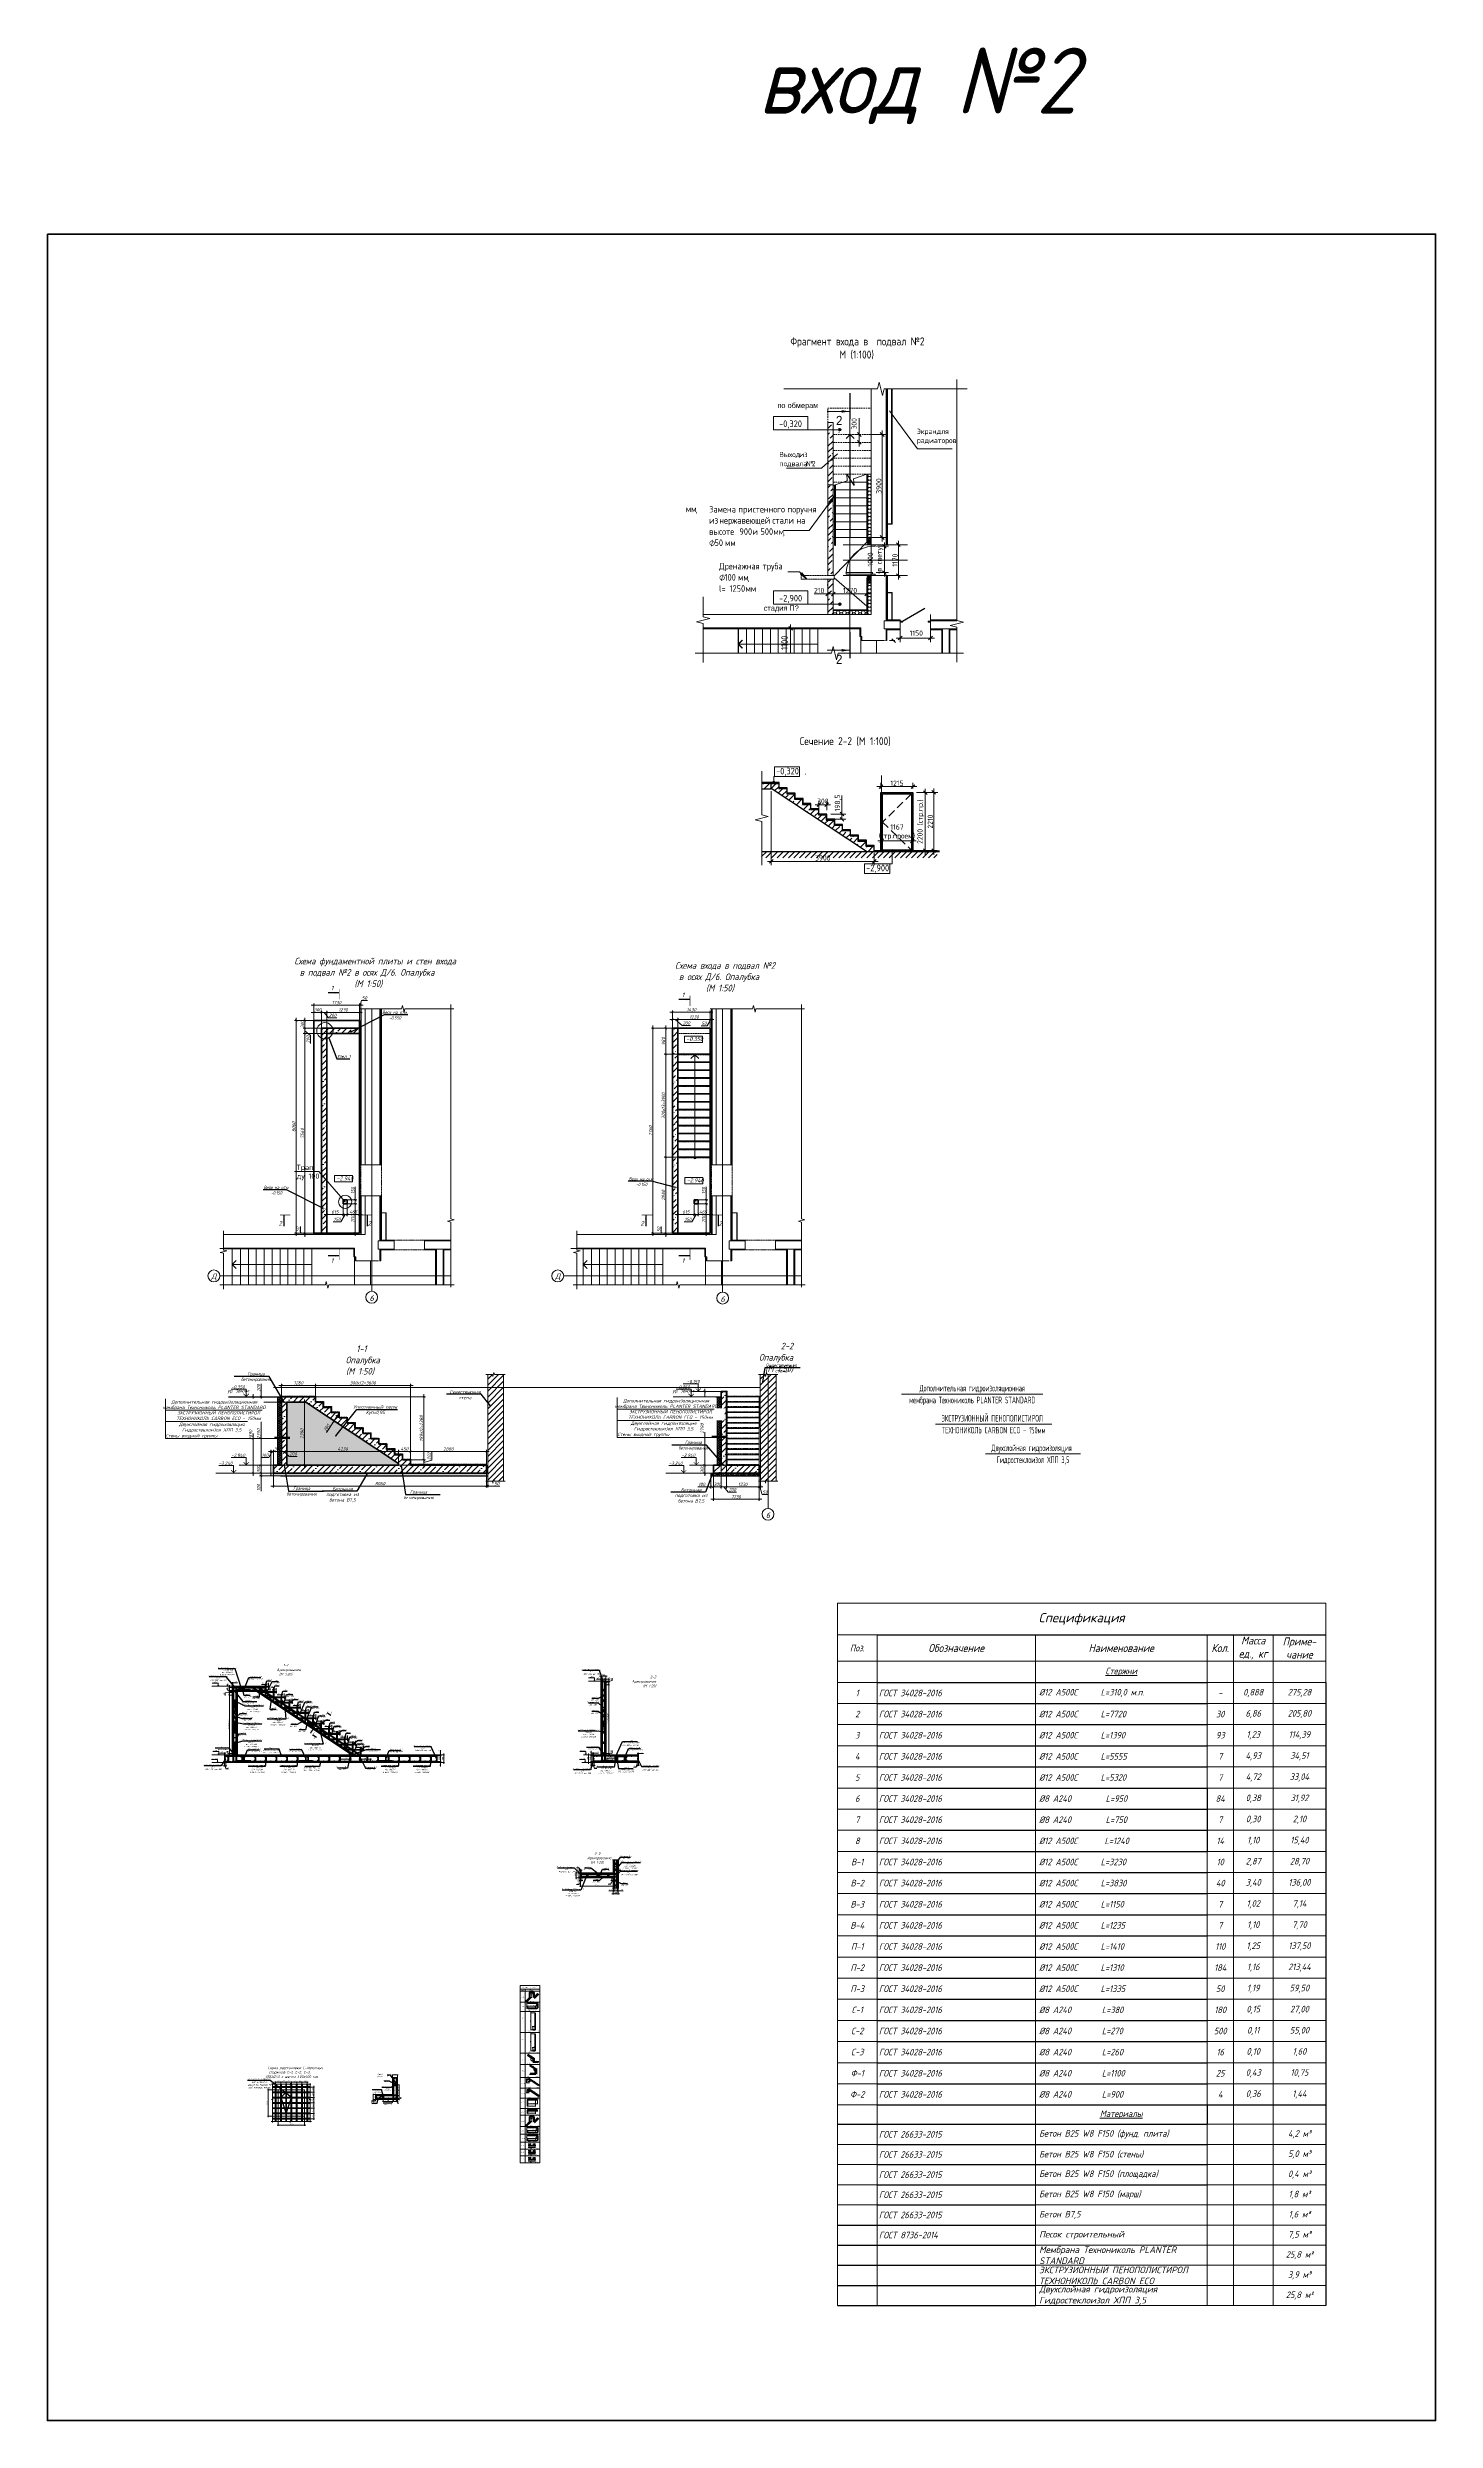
# Model space of a CAD drawing. Header units: millimetres. Extents: x 504091 to 2165846, y 135022 to 442887.
# Drawn here: x 1331264 to 1383846, y 199678 to 289539 of the extents above; entities that cross this region are included whole.
import ezdxf
from ezdxf import colors
from ezdxf.entities.mleader import LeaderData, LeaderLine
from ezdxf.enums import TextEntityAlignment as Align
from ezdxf.math import Vec2, Vec3

# ---------------------------------------------------------------- set-up
doc = ezdxf.new("R2010")
doc.units = ezdxf.units.MM
for name, pattern in [('ADSK_Линия сетки', [25, 20, -2.5, 0, -2.5]), ('IMPORT-ADSK_Штриховая_ш3 п1_5 _2_', [4.5, 3, -1.5]), ('осеваяX2', [4, 2.5, -0.5, 0.5, -0.5])]:
    doc.linetypes.add(name, pattern=pattern)
doc.layers.get('Defpoints').update_dxf_attribs({"color": 255})
for name, color, linetype, lineweight in [('!_КР_Размеры', 7, 'Continuous', 9), ('+АР_Вспомогательная', 7, 'Continuous', 9), ('+АР_Выноски', 4, 'Continuous', 9), ('A-ANNO-DIMS', 211, 'Continuous', 9), ('A-ANNO-NOTE', 131, 'Continuous', 20), ('A-DETL', 90, 'Continuous', 9), ('A-DETL-GENF', 92, 'Continuous', 18), ('A-DETL-MEDM', 33, 'Continuous', 9), ('A-DETL-THIN', 151, 'Continuous', 18), ('A-FLOR', 192, 'Continuous', 18), ('A-FLOR-PATT', 8, 'Continuous', 40), ('G-ANNO-DIMS', 111, 'Continuous', 9), ('G-ANNO-SYMB', 111, 'Continuous', 9), ('G-ANNO-TEXT', 231, 'Continuous', 9), ('S-STRS', 31, 'Continuous', 9), ('S-STRS-ANNO', 31, 'Continuous', 18), ('Аннотация', 7, 'Continuous', 9), ('Арматура 12', 26, 'Continuous', 50), ('Барболитна входные группы План подвала_dwg', 252, 'Continuous', 9), ('Двери', 7, 'Continuous', 20), ('К_Арматура 8', 134, 'Continuous', 50), ('КР_Арматура 12', 174, 'Continuous', 40), ('КР_арматура 16', 224, 'Continuous', 50), ('КР_арматура 8', 232, 'Continuous', 50), ('Монолит тонкий', 204, 'Continuous', 9), ('Обобщенные модели', 7, 'Continuous', 18), ('Ограждение', 7, 'Continuous', 18), ('ОПАЛУБКА', 32, 'Continuous', 30), ('Оси', 165, 'осеваяX2', 13), ('отметки', 7, 'Continuous', 20), ('Перекрытие', 7, 'Continuous', 18), ('Размер', 7, 'Continuous', 13), ('размеры', 7, 'Continuous', 9), ('Размеры (линейные)', 154, 'Continuous', 9), ('Размеры КР', 164, 'Continuous', 9), ('СПДС_+АР_Выноски', 4, 'Continuous', 9)]:
    doc.layers.add(name, color=color, linetype=linetype, lineweight=lineweight)
doc.layers.add('!Defpoints', color=255, linetype='Continuous', lineweight=5, plot=False)
doc.layers.add('ВСПОМОГАТЕЛЬНЫЙ', color=52, linetype='Continuous', lineweight=5, plot=False)
for name, color, linetype in [('PDF _Геометрия', 7, 'Continuous'), ('PS_Выноски', 7, 'Continuous'), ('PS_Обозначения', 7, 'Continuous'), ('SGRAND', 7, 'Continuous'), ('Контур', 7, 'Continuous'), ('Текст', 7, 'Continuous')]:
    doc.layers.add(name, color=color, linetype=linetype)
doc.styles.add('Arial', font='arial.ttf', dxfattribs={"height": 250})
doc.styles.add('GOST 2.304', font='CS_Gost2304.shx', dxfattribs={"width": 0.6, "oblique": 15})
doc.styles.add('GOST 2.304_new', font='isocpeur.ttf', dxfattribs={"width": 0.9, "oblique": 15})
doc.styles.add('GOST Common', font='GOST_Common.ttf', dxfattribs={"width": 0.9, "height": 350})
doc.styles.add('GOST Common_1', font='GOST_Common.ttf', dxfattribs={"width": 0.9, "height": 250})
doc.styles.add('GOST Common_2', font='GOST_Common.ttf', dxfattribs={"width": 0.9, "height": 200})
doc.styles.add('GOST Common_4', font='GOST_Common.ttf', dxfattribs={"width": 0.9, "height": 200})
doc.styles.add('GOST Common_6', font='GOST_Common.ttf', dxfattribs={"width": 0.9, "height": 200})
doc.styles.add('ISOCPEUR_ГОСТ', font='isocpeui.ttf', dxfattribs={"width": 0.85, "height": 2.5})
doc.styles.add('PDF ISOCPEUR', font='isocpeur.ttf')
doc.styles.get("Standard").update_dxf_attribs({"font": 'arial.ttf'})
doc.linetypes.add('zem', pattern='A,1.9,[130,ltypeshp.shx,S=2.4,R=135,X=0.5,Y=-1.8],2,[130,ltypeshp.shx,S=2.4,R=135,X=0.5,Y=-1.8],2,[130,ltypeshp.shx,S=2.4,R=135,X=0.5,Y=-1.8],3.8', length=9.7)
doc.linetypes.add('зигзаг', pattern='A,0.00254,-5.08,[131,ltypeshp.shx,S=5.08,R=0,X=-5.08,Y=0],-10.16,[131,ltypeshp.shx,S=5.08,R=180,X=5.08,Y=0],-5.08', length=20.32254)
doc.dimstyles.new('ADSK_Основной_2_5_мм_Округление_до_10_мм', dxfattribs={"dimscale": 304.8, "dimtxt": 251.428749, "dimasz": 0.463911, "dimexe": 0.492126, "dimexo": 0.492126, "dimgap": 0.098425, "dimtad": 1, "dimdec": 0, "dimrnd": 10, "dimdsep": 46, "dimtxsty": 'GOST Common_1', "dimblk1": 'OBLIQUE', "dimblk2": 'OBLIQUE', "dimsah": 1, "dimcen": 0.09, "dimdle": 0.492126, "dimazin": 2, "dimtfac": 1, "dimtdec": 4, "dimtix": 1, "dimtmove": 0, "dimatfit": 3, "dimfxl": 0, "dimtvp": 1, "dimtolj": 1, "dimtzin": 0, "dimlwd": 20, "dimlwe": 20, "dimarcsym": 0})
doc.dimstyles.new('ADSK_Основной_2_мм', dxfattribs={"dimscale": 304.8, "dimtxt": 201.142999, "dimasz": 0.463911, "dimexe": 0.492126, "dimexo": 0.492126, "dimgap": 0.098425, "dimtad": 1, "dimrnd": 0.01, "dimdsep": 46, "dimtxsty": 'GOST Common_4', "dimblk1": 'OBLIQUE', "dimblk2": 'OBLIQUE', "dimsah": 1, "dimcen": 0.09, "dimdle": 0.492126, "dimazin": 2, "dimtfac": 1, "dimtdec": 4, "dimtix": 1, "dimtmove": 0, "dimatfit": 3, "dimfxl": 0, "dimtvp": 1, "dimtolj": 1, "dimtzin": 0, "dimlwd": 20, "dimlwe": 20, "dimarcsym": 0})
doc.dimstyles.new('SPDS 1_10', dxfattribs={"dimscale": 10, "dimtxt": 2.5, "dimasz": 1.77, "dimexe": 1.25, "dimexo": 0.625, "dimtad": 1, "dimdec": 0, "dimrnd": 0.001, "dimtxsty": 'GOST 2.304_new', "dimblk": 'ARCHTICK', "dimcen": 2.5, "dimdle": 2, "dimclrt": 256, "dimadec": 0, "dimazin": 2, "dimtfac": 0.75, "dimtdec": 0, "dimtmove": 1, "dimatfit": 3, "dimfxl": 0, "dimtolj": 1, "dimlwd": 9, "dimlwe": 9, "dimarcsym": 0})
doc.dimstyles.new('SPDS 1_20', dxfattribs={"dimscale": 20, "dimtxt": 2.5, "dimasz": 1.77, "dimexe": 1.25, "dimexo": 0.625, "dimtad": 1, "dimdec": 0, "dimrnd": 0.001, "dimtxsty": 'GOST 2.304_new', "dimblk": 'ARCHTICK', "dimcen": 2.5, "dimdle": 2, "dimclrt": 256, "dimadec": 0, "dimazin": 2, "dimtfac": 0.75, "dimtdec": 0, "dimtmove": 1, "dimatfit": 3, "dimfxl": 0, "dimtolj": 1, "dimlwd": 9, "dimlwe": 9, "dimarcsym": 0})
doc.dimstyles.new('SPDS 1_50', dxfattribs={"dimscale": 50, "dimtxt": 2.5, "dimasz": 1.77, "dimexe": 1.25, "dimexo": 0.625, "dimtad": 1, "dimdec": 0, "dimrnd": 0.001, "dimzin": 9, "dimtxsty": 'GOST 2.304_new', "dimblk": 'ARCHTICK', "dimcen": 2.5, "dimdle": 2, "dimclrt": 256, "dimadec": 0, "dimazin": 2, "dimtfac": 0.75, "dimtdec": 0, "dimtmove": 1, "dimatfit": 3, "dimfxl": 0, "dimtolj": 1, "dimlwd": 9, "dimlwe": 9, "dimarcsym": 0})
pattern_1 = [(0, (1413921.76, 270059.376), (119.062, 68.741), [79.375, -158.75]), (120, (1413921.76, 270059.376), (-119.06245, 68.74022), [79.375, -158.75]), (60, (1413921.76, 270059.376), (-0.00045, 137.48122), [0, -158.75, 79.375, 0]), (60, (1413921.76, 270059.376), (-0.00045, 137.48122), [-238.125, 0, 0])]
pattern_2 = [(45, (1413921.76, 270059.376), (-35.35534, 35.35534), []), (135, (1413921.76, 270059.376), (-35.35534, -35.35534), [])]
pattern_3 = [(45, (292164.023, 16880.026), (-11.22532015, 11.22532015), [])]

# ---------------------------------------------------------------- blocks, each defined once
blk = doc.blocks.new('Барболитна входные группы План подвала_dwg_АС_Дверь_Однопольная_Алюминиевая - 1150х2200 алюм ост EIW30 Д12п-6958020-План подвала-498509-2222')
at = {"layer": 'Двери', "color": 10, "lineweight": 30}
blk.add_line((613, -138), (-232, -626), dxfattribs=at)
at = {"layer": 'Двери', "flags": 128}
for points in [[(-450, -98), (-363, -98), (-363, -138), (-450, -138)], [(613, -98), (700, -98), (700, -138), (613, -138)]]:
    blk.add_lwpolyline(points, close=True, dxfattribs=at)
blk = doc.blocks.new('Барболитна входные группы План подвала_dwg_Ограждение - Ограждение-7023087-План подвала-498569-2222')
at = {"layer": 'Ограждение', "flags": 128}
blk.add_lwpolyline([(16425, 23643), (16417, 23643), (16417, 25350), (16447, 25364), (16447, 23643), (16440, 23643)], dxfattribs=at)
blk = doc.blocks.new('Барболитна входные группы План подвала_dwg_Тип перил - Перила_Внутренний_-7023091-План подвала-498570-2222')
at = {"layer": 'Ограждение'}
blk.add_line((16430, 23593), (16435, 23593), dxfattribs=at)
at = {"layer": 'Ограждение', "flags": 128}
for points in [[(16452, 23593), (16452, 23631), (16452, 23633), (16452, 23636), (16452, 23638), (16452, 23641), (16452, 23644), (16452, 23647), (16452, 23649), (16452, 23652), (16452, 23655), (16452, 23657), (16452, 23660), (16452, 23662), (16452, 25503), (16452, 25494), (16451, 25486), (16449, 25478), (16447, 25472), (16444, 25466), (16440, 25462), (16436, 25460), (16432, 25459), (16428, 25460), (16425, 25462), (16421, 25466), (16418, 25472), (16416, 25478), (16414, 25486), (16413, 25494), (16412, 25503), (16413, 25508), (16413, 25512)], [(16412, 25503), (16412, 23662), (16412, 23660), (16412, 23658), (16412, 23655), (16412, 23653), (16412, 23650), (16412, 23647), (16412, 23644), (16412, 23642), (16412, 23639), (16412, 23636), (16412, 23633), (16412, 23631), (16412, 23593)], [(16452, 25503), (16452, 25508), (16452, 25512)]]:
    blk.add_lwpolyline(points, dxfattribs=at)
blk = doc.blocks.new('Барболитна входные группы План подвала_dwg_Высотные отметки - Рамка-12095-План подвала-498584-2222')
at = {"layer": 'Аннотация', "flags": 128}
blk.add_lwpolyline([(-6.5, 0), (-6.5, 5), (6.5, 5), (6.5, 0)], close=True, dxfattribs=at)
blk = doc.blocks.new('_Oblique')
at = {"color": 0, "linetype": 'ByBlock', "lineweight": -2}
blk.add_line((-0.5, -0.5), (0.5, 0.5), dxfattribs=at)
blk = doc.blocks.new('*D3021')
at = {"layer": 'A-ANNO-DIMS', "color": 0, "lineweight": 20, "transparency": 16777216}
for p, q in [((1362884, 270832), (1362884, 275032)), ((1362455, 274882), (1363034, 274882)), ((1362455, 270982), (1363034, 270982))]:
    blk.add_line(p, q, dxfattribs=at)
at = {"layer": 'Defpoints', "color": 0, "lineweight": 20, "transparency": 16777216}
for p in [(1362305, 274882), (1362884, 274882), (1362305, 270982)]:
    blk.add_point(p, dxfattribs=at)
at = {"layer": 'A-ANNO-DIMS', "color": 0, "lineweight": 20, "transparency": 16777216, "xscale": 141.4, "yscale": 141.4, "zscale": 141.4}
for p, rotation in [((1362884, 274882), 90), ((1362884, 270982), 270)]:
    blk.add_blockref('_Oblique', p, dxfattribs=dict(at, rotation=rotation))
at = {"layer": 'A-ANNO-DIMS', "color": 0, "transparency": 16777216, "insert": (1362754, 272932), "char_height": 200, "width": 605.47, "attachment_point": 5, "rotation": 90, "style": 'GOST Common_4'}
blk.add_mtext('\\A1;3900', dxfattribs=at)
blk = doc.blocks.new('*D3022')
at = {"layer": 'A-ANNO-DIMS', "color": 0, "lineweight": 20, "transparency": 16777216}
for p, q in [((1362018, 274882), (1362018, 275500)), ((1362056, 274882), (1361868, 274882)), ((1362056, 274582), (1361868, 274582)), ((1362018, 274432), (1362018, 274882))]:
    blk.add_line(p, q, dxfattribs=at)
at = {"layer": 'Defpoints', "color": 0, "lineweight": 20, "transparency": 16777216}
for p in [(1362018, 274882), (1362206, 274882), (1362206, 274582)]:
    blk.add_point(p, dxfattribs=at)
at = {"layer": 'A-ANNO-DIMS', "color": 0, "lineweight": 20, "transparency": 16777216, "xscale": 141.4, "yscale": 141.4, "zscale": 141.4}
for p, rotation in [((1362018, 274882), 90), ((1362018, 274582), 270)]:
    blk.add_blockref('_Oblique', p, dxfattribs=dict(at, rotation=rotation))
at = {"layer": 'A-ANNO-DIMS', "color": 0, "transparency": 16777216, "insert": (1361722, 275072), "char_height": 200, "width": 454.11, "attachment_point": 1, "rotation": 90, "line_spacing_factor": 1.022761, "style": 'GOST Common_4'}
blk.add_mtext('\\A1;300', dxfattribs=at)
blk = doc.blocks.new('*D3023')
at = {"layer": 'Defpoints', "color": 0, "lineweight": 20, "transparency": 16777216}
for p in [(1362564, 270652), (1362512, 269652), (1362968, 269652)]:
    blk.add_point(p, dxfattribs=at)
at = {"layer": 'размеры', "color": 0, "transparency": 16777216}
for p, q in [((1362714, 270652), (1363118, 270652)), ((1362968, 270652), (1362968, 270793)), ((1362968, 270652), (1362968, 269652)), ((1362662, 269652), (1363118, 269652)), ((1362968, 269652), (1362968, 269511))]:
    blk.add_line(p, q, dxfattribs=at)
at = {"layer": 'размеры', "color": 0, "transparency": 16777216, "xscale": 141.4, "yscale": 141.4, "zscale": 141.4}
for p, rotation in [((1362968, 270652), 270), ((1362968, 269652), 90)]:
    blk.add_blockref('_Oblique', p, dxfattribs=dict(at, rotation=rotation))
at = {"layer": 'размеры', "color": 0, "lineweight": 20, "transparency": 16777216, "insert": (1362631, 270152), "char_height": 200, "attachment_point": 5, "rotation": 90, "style": 'GOST Common_6'}
blk.add_mtext('\\A1;1000 \\P(в свету)', dxfattribs=at)
blk = doc.blocks.new('*D3018')
at = {"layer": 'Defpoints', "color": 0, "lineweight": 20, "transparency": 16777216}
for p in [(1363083, 270708), (1363083, 269541), (1363499, 269541)]:
    blk.add_point(p, dxfattribs=at)
at = {"layer": 'размеры', "color": 0, "transparency": 16777216}
for p, q in [((1363233, 270708), (1363649, 270708)), ((1363499, 270858), (1363499, 269391)), ((1363233, 269541), (1363649, 269541))]:
    blk.add_line(p, q, dxfattribs=at)
at = {"layer": 'размеры', "color": 0, "transparency": 16777216, "xscale": 141.4, "yscale": 141.4, "zscale": 141.4}
for p, rotation in [((1363499, 270708), 90), ((1363499, 269541), 270)]:
    blk.add_blockref('_Oblique', p, dxfattribs=dict(at, rotation=rotation))
at = {"layer": 'размеры', "color": 0, "lineweight": 20, "transparency": 16777216, "insert": (1363369, 270124), "char_height": 200, "attachment_point": 5, "rotation": 90, "style": 'GOST Common_6'}
blk.add_mtext('\\A1;1170', dxfattribs=at)
blk = doc.blocks.new('*D3024')
at = {"layer": 'A-ANNO-DIMS', "color": 0, "lineweight": 20, "transparency": 16777216}
for p, q in [((1362860, 259492), (1362719, 259492)), ((1362860, 259492), (1364027, 259492)), ((1362860, 259441), (1362860, 259342)), ((1364027, 259492), (1364169, 259492)), ((1364027, 259453), (1364027, 259342))]:
    blk.add_line(p, q, dxfattribs=at)
at = {"layer": 'Defpoints', "color": 0, "lineweight": 20, "transparency": 16777216}
for p in [(1362860, 259591), (1364027, 259603), (1364027, 259492)]:
    blk.add_point(p, dxfattribs=at)
at = {"layer": 'A-ANNO-DIMS', "color": 0, "lineweight": 20, "transparency": 16777216, "xscale": 141.4, "yscale": 141.4, "zscale": 141.4}
blk.add_blockref('_Oblique', (1362860, 259492), dxfattribs=at)
at = {"layer": 'A-ANNO-DIMS', "color": 0, "lineweight": 20, "transparency": 16777216, "xscale": 141.4, "yscale": 141.4, "zscale": 141.4, "rotation": 180}
blk.add_blockref('_Oblique', (1364027, 259492), dxfattribs=at)
at = {"layer": 'A-ANNO-DIMS', "color": 0, "transparency": 16777216, "insert": (1363444, 259828), "char_height": 200, "attachment_point": 5, "style": 'GOST Common_6'}
blk.add_mtext('\\A1;1167 \\P(стр.проем)', dxfattribs=at)
blk = doc.blocks.new('*D3019')
at = {"layer": 'A-ANNO-DIMS', "color": 0, "lineweight": 20, "transparency": 16777216}
for p, q in [((1364179, 261331), (1364987, 261331)), ((1364837, 258971), (1364837, 261481)), ((1363744, 259121), (1364987, 259121))]:
    blk.add_line(p, q, dxfattribs=at)
at = {"layer": 'Defpoints', "color": 0, "lineweight": 20, "transparency": 16777216}
for p in [(1364029, 261331), (1364837, 261331), (1363594, 259121)]:
    blk.add_point(p, dxfattribs=at)
at = {"layer": 'A-ANNO-DIMS', "color": 0, "lineweight": 20, "transparency": 16777216, "xscale": 141.4, "yscale": 141.4, "zscale": 141.4}
for p, rotation in [((1364837, 261331), 90), ((1364837, 259121), 270)]:
    blk.add_blockref('_Oblique', p, dxfattribs=dict(at, rotation=rotation))
at = {"layer": 'A-ANNO-DIMS', "color": 0, "transparency": 16777216, "insert": (1364707, 260226), "char_height": 200, "width": 605.47, "attachment_point": 5, "rotation": 90, "style": 'GOST Common_4'}
blk.add_mtext('\\A1;2210', dxfattribs=at)
blk = doc.blocks.new('*D3020')
at = {"layer": 'A-ANNO-DIMS', "color": 0, "lineweight": 20, "transparency": 16777216}
for p, q in [((1364201, 261321), (1364665, 261321)), ((1364515, 261471), (1364515, 258971)), ((1364201, 259121), (1364665, 259121))]:
    blk.add_line(p, q, dxfattribs=at)
at = {"layer": 'Defpoints', "color": 0, "lineweight": 20, "transparency": 16777216}
for p in [(1364051, 261321), (1364051, 259121), (1364515, 259121)]:
    blk.add_point(p, dxfattribs=at)
at = {"layer": 'A-ANNO-DIMS', "color": 0, "lineweight": 20, "transparency": 16777216, "xscale": 141.4, "yscale": 141.4, "zscale": 141.4}
for p, rotation in [((1364515, 261321), 90), ((1364515, 259121), 270)]:
    blk.add_blockref('_Oblique', p, dxfattribs=dict(at, rotation=rotation))
at = {"layer": 'A-ANNO-DIMS', "color": 0, "transparency": 16777216, "insert": (1364345, 260221), "char_height": 200, "attachment_point": 5, "rotation": 90, "style": 'GOST Common_4'}
blk.add_mtext('\\A1;2200 (стр.пр.)', dxfattribs=at)
blk = doc.blocks.new('Барболитна входные группы План подвала_dwg_Тип верхнего поручня - D40 шаг 200-16091-План подвала-498551-1')
at = {"layer": 'Ограждение', "flags": 128}
for points in [[(0, 20), (4, 20), (8, 20), (12, 20), (16, 20), (20, 20), (24, 20), (28, 20), (31, 20), (35, 20), (39, 20), (43, 20), (46, 20), (50, 20), (53, 20), (56, 20), (60, 20), (63, 20), (66, 20), (69, 20), (72, 20), (74, 20), (77, 20), (80, 20), (82, 20), (84, 20), (86, 20), (88, 20), (90, 20), (92, 20), (93, 20), (95, 20), (96, 20), (97, 20), (98, 20), (99, 20), (99, 20), (100, 20), (100, 20), (100, 20), (100, 20), (100, 20), (100, 20), (99, 20), (99, 20), (98, 20), (97, 20), (96, 20), (95, 20), (94, 20), (92, 20), (90, 20), (89, 20), (87, 20), (85, 20), (83, 20), (80, 20), (78, 20), (75, 20), (72, 20), (70, 20), (67, 20), (64, 20), (61, 20), (57, 20), (54, 20), (51, 20), (47, 20), (44, 20), (40, 20), (36, 20), (32, 20), (29, 20), (25, 20), (21, 20), (17, 20), (13, 20), (9, 20), (5, 20), (1, 20)], [(0, -20), (4, -20), (8, -20), (12, -20), (16, -20), (20, -20), (24, -20), (28, -20), (31, -20), (35, -20), (39, -20), (43, -20), (46, -20), (50, -20), (53, -20), (56, -20), (60, -20), (63, -20), (66, -20), (69, -20), (72, -20), (74, -20), (77, -20), (80, -20), (82, -20), (84, -20), (86, -20), (88, -20), (90, -20), (92, -20), (93, -20), (95, -20), (96, -20), (97, -20), (98, -20), (99, -20), (99, -20), (100, -20), (100, -20), (100, -20), (100, -20), (100, -20), (100, -20), (99, -20), (99, -20), (98, -20), (97, -20), (96, -20), (95, -20), (94, -20), (92, -20), (90, -20), (89, -20), (87, -20), (85, -20), (83, -20), (80, -20), (78, -20), (75, -20), (72, -20), (70, -20), (67, -20), (64, -20), (61, -20), (57, -20), (54, -20), (51, -20), (47, -20), (44, -20), (40, -20), (36, -20), (32, -20), (29, -20), (25, -20), (21, -20), (17, -20), (13, -20), (9, -20), (5, -20), (1, -20)]]:
    blk.add_lwpolyline(points, close=True, dxfattribs=at)
for points in [[(0, 2), (0, 0), (0, -2)], [(100, 20), (101, 20), (102, 20), (102, 20), (103, 20), (104, 20), (105, 19), (106, 19), (106, 19), (107, 19), (108, 18), (109, 18), (109, 18), (110, 17), (111, 17), (111, 17), (112, 16), (113, 16), (113, 15), (114, 14), (114, 14), (115, 13), (115, 13), (116, 12), (116, 11), (117, 11), (117, 10), (118, 9), (118, 9), (118, 8), (119, 7), (119, 6), (119, 6), (119, 5), (120, 4), (120, 3), (120, 3), (120, 2), (120, 1), (120, 0), (120, 0), (120, -1), (120, -2), (120, -2), (120, -3), (120, -4), (119, -5), (119, -6), (119, -6), (119, -7), (118, -8), (118, -9), (118, -9), (117, -10), (117, -11), (117, -11), (116, -12), (116, -13), (115, -13), (114, -14), (114, -14), (113, -15), (113, -15), (112, -16), (111, -16), (111, -17), (110, -17), (109, -18), (109, -18), (108, -18), (107, -19), (106, -19), (106, -19), (105, -19), (104, -20), (103, -20), (103, -20), (102, -20), (101, -20), (100, -20), (100, -20)]]:
    blk.add_lwpolyline(points, dxfattribs=at)
blk = doc.blocks.new('*D3025')
at = {"layer": 'A-ANNO-DIMS', "color": 0, "lineweight": 20, "transparency": 16777216}
for p, q in [((1360881, 268845), (1362451, 268845)), ((1361031, 268921), (1361031, 268995)), ((1362301, 268921), (1362301, 268995))]:
    blk.add_line(p, q, dxfattribs=at)
at = {"layer": 'Defpoints', "color": 0, "lineweight": 20, "transparency": 16777216}
for p in [(1361031, 268771), (1362301, 268845), (1362301, 268771)]:
    blk.add_point(p, dxfattribs=at)
at = {"layer": 'A-ANNO-DIMS', "color": 0, "lineweight": 20, "transparency": 16777216, "xscale": 141.4, "yscale": 141.4, "zscale": 141.4, "rotation": 180}
blk.add_blockref('_Oblique', (1361031, 268845), dxfattribs=at)
at = {"layer": 'A-ANNO-DIMS', "color": 0, "lineweight": 20, "transparency": 16777216, "xscale": 141.4, "yscale": 141.4, "zscale": 141.4}
blk.add_blockref('_Oblique', (1362301, 268845), dxfattribs=at)
at = {"layer": 'A-ANNO-DIMS', "color": 0, "transparency": 16777216, "insert": (1361666, 268975), "char_height": 200, "attachment_point": 5, "style": 'GOST Common_4'}
blk.add_mtext('\\A1;1270', dxfattribs=at)
blk = doc.blocks.new('*D3026')
at = {"layer": 'A-ANNO-DIMS', "color": 0, "lineweight": 20, "transparency": 16777216}
for p, q in [((1360821, 268845), (1360314, 268845)), ((1360821, 268950), (1360821, 268995)), ((1361181, 268845), (1360821, 268845)), ((1361031, 268973), (1361031, 268995))]:
    blk.add_line(p, q, dxfattribs=at)
at = {"layer": 'Defpoints', "color": 0, "lineweight": 20, "transparency": 16777216}
for p in [(1360821, 268845), (1360821, 268800), (1361031, 268823)]:
    blk.add_point(p, dxfattribs=at)
at = {"layer": 'A-ANNO-DIMS', "color": 0, "lineweight": 20, "transparency": 16777216, "xscale": 141.4, "yscale": 141.4, "zscale": 141.4, "rotation": 180}
blk.add_blockref('_Oblique', (1360821, 268845), dxfattribs=at)
at = {"layer": 'A-ANNO-DIMS', "color": 0, "lineweight": 20, "transparency": 16777216, "xscale": 141.4, "yscale": 141.4, "zscale": 141.4}
blk.add_blockref('_Oblique', (1361031, 268845), dxfattribs=at)
at = {"layer": 'A-ANNO-DIMS', "color": 0, "transparency": 16777216, "insert": (1360497, 268975), "char_height": 200, "attachment_point": 5, "style": 'GOST Common_4'}
blk.add_mtext('\\A1;210', dxfattribs=at)
blk = doc.blocks.new('Высотные отметки - Рамка-12095-Разрез 1')
at = {"layer": 'A-ANNO-NOTE'}
for p, q in [((15397, 14), (15397, 514)), ((15397, 514), (16697, 514)), ((16697, 14), (15397, 14)), ((16697, 514), (16697, 14))]:
    blk.add_line(p, q, dxfattribs=at)
blk = doc.blocks.new('*D3027')
at = {"layer": 'A-ANNO-DIMS', "color": 0, "lineweight": 20, "transparency": 16777216}
for p, q in [((1360486, 260866), (1360345, 260866)), ((1360486, 260660), (1360486, 261016)), ((1360486, 260866), (1360786, 260866)), ((1360786, 260660), (1360786, 261016)), ((1360786, 260866), (1360928, 260866))]:
    blk.add_line(p, q, dxfattribs=at)
at = {"layer": 'Defpoints', "color": 0, "lineweight": 20, "transparency": 16777216}
for p in [(1360786, 260866), (1360486, 260510), (1360786, 260510)]:
    blk.add_point(p, dxfattribs=at)
at = {"layer": 'A-ANNO-DIMS', "color": 0, "lineweight": 20, "transparency": 16777216, "xscale": 141.4, "yscale": 141.4, "zscale": 141.4}
blk.add_blockref('_Oblique', (1360486, 260866), dxfattribs=at)
at = {"layer": 'A-ANNO-DIMS', "color": 0, "lineweight": 20, "transparency": 16777216, "xscale": 141.4, "yscale": 141.4, "zscale": 141.4, "rotation": 180}
blk.add_blockref('_Oblique', (1360786, 260866), dxfattribs=at)
at = {"layer": 'A-ANNO-DIMS', "color": 0, "transparency": 16777216, "insert": (1360636, 260996), "char_height": 200, "attachment_point": 5, "style": 'GOST Common_4'}
blk.add_mtext('\\A1;300', dxfattribs=at)
blk = doc.blocks.new('*D3028')
at = {"layer": 'A-ANNO-DIMS', "color": 0, "lineweight": 20, "transparency": 16777216}
for p, q in [((1361362, 260510), (1361362, 261207)), ((1361362, 260312), (1361362, 260660)), ((1360936, 260510), (1361512, 260510)), ((1360936, 260312), (1361512, 260312))]:
    blk.add_line(p, q, dxfattribs=at)
at = {"layer": 'Defpoints', "color": 0, "lineweight": 20, "transparency": 16777216}
for p in [(1360786, 260510), (1360786, 260312), (1361362, 260312)]:
    blk.add_point(p, dxfattribs=at)
at = {"layer": 'A-ANNO-DIMS', "color": 0, "lineweight": 20, "transparency": 16777216, "xscale": 141.4, "yscale": 141.4, "zscale": 141.4}
for p, rotation in [((1361362, 260510), 90), ((1361362, 260312), 270)]:
    blk.add_blockref('_Oblique', p, dxfattribs=dict(at, rotation=rotation))
at = {"layer": 'A-ANNO-DIMS', "color": 0, "transparency": 16777216, "insert": (1361212, 260929), "char_height": 200, "attachment_point": 5, "rotation": 90, "style": 'GOST Common_4'}
blk.add_mtext('\\A1;198,5', dxfattribs=at)
blk = doc.blocks.new('*D3029')
at = {"layer": 'A-ANNO-DIMS', "color": 0, "lineweight": 20, "transparency": 16777216}
for p, q in [((1358684, 261371), (1358684, 258569)), ((1362586, 259037), (1362586, 258569)), ((1358534, 258719), (1362736, 258719))]:
    blk.add_line(p, q, dxfattribs=at)
at = {"layer": 'Defpoints', "color": 0, "lineweight": 20, "transparency": 16777216}
for p in [(1358684, 261521), (1362586, 259187), (1362586, 258719)]:
    blk.add_point(p, dxfattribs=at)
at = {"layer": 'A-ANNO-DIMS', "color": 0, "lineweight": 20, "transparency": 16777216, "xscale": 141.4, "yscale": 141.4, "zscale": 141.4, "rotation": 180}
blk.add_blockref('_Oblique', (1358684, 258719), dxfattribs=at)
at = {"layer": 'A-ANNO-DIMS', "color": 0, "lineweight": 20, "transparency": 16777216, "xscale": 141.4, "yscale": 141.4, "zscale": 141.4}
blk.add_blockref('_Oblique', (1362586, 258719), dxfattribs=at)
at = {"layer": 'A-ANNO-DIMS', "color": 0, "transparency": 16777216, "insert": (1360635, 258849), "char_height": 200, "attachment_point": 5, "style": 'GOST Common_4'}
blk.add_mtext('\\A1;3900', dxfattribs=at)
blk = doc.blocks.new('*D3030')
at = {"layer": 'A-ANNO-DIMS', "color": 0, "lineweight": 20, "transparency": 16777216}
for p, q in [((1362686, 261549), (1364201, 261549)), ((1362836, 261481), (1362836, 261699)), ((1364051, 261481), (1364051, 261699))]:
    blk.add_line(p, q, dxfattribs=at)
at = {"layer": 'Defpoints', "color": 0, "lineweight": 20, "transparency": 16777216}
for p in [(1364051, 261549), (1362836, 261331), (1364051, 261331)]:
    blk.add_point(p, dxfattribs=at)
at = {"layer": 'A-ANNO-DIMS', "color": 0, "lineweight": 20, "transparency": 16777216, "xscale": 141.4, "yscale": 141.4, "zscale": 141.4, "rotation": 180}
blk.add_blockref('_Oblique', (1362836, 261549), dxfattribs=at)
at = {"layer": 'A-ANNO-DIMS', "color": 0, "lineweight": 20, "transparency": 16777216, "xscale": 141.4, "yscale": 141.4, "zscale": 141.4}
blk.add_blockref('_Oblique', (1364051, 261549), dxfattribs=at)
at = {"layer": 'A-ANNO-DIMS', "color": 0, "transparency": 16777216, "insert": (1363444, 261679), "char_height": 200, "attachment_point": 5, "style": 'GOST Common_4'}
blk.add_mtext('\\A1;1215', dxfattribs=at)
blk = doc.blocks.new('_ArchTick')
at = {"color": 0, "linetype": 'ByBlock', "const_width": 0.15}
blk.add_lwpolyline([(-0.5, -0.5), (0.5, 0.5)], dxfattribs=at)
blk = doc.blocks.new('*D3031')
at = {"layer": 'Defpoints', "color": 0, "lineweight": 20, "transparency": 16777216}
for p in [(1355144, 252728), (1354944, 252398), (1355144, 252398)]:
    blk.add_point(p, dxfattribs=at)
at = {"layer": 'Размеры КР', "color": 0, "lineweight": 9, "transparency": 16777216}
for p, q in [((1354844, 252728), (1355244, 252728)), ((1354944, 252429), (1354944, 252791)), ((1355044, 252728), (1355310, 252504)), ((1355144, 252429), (1355144, 252791)), ((1355310, 252504), (1355620, 252504))]:
    blk.add_line(p, q, dxfattribs=at)
at = {"layer": 'Размеры КР', "color": 0, "lineweight": 9, "transparency": 16777216, "xscale": 88.5, "yscale": 88.5, "zscale": 88.5, "rotation": 180}
blk.add_blockref('_ArchTick', (1354944, 252728), dxfattribs=at)
at = {"layer": 'Размеры КР', "color": 0, "lineweight": 9, "transparency": 16777216, "xscale": 88.5, "yscale": 88.5, "zscale": 88.5}
blk.add_blockref('_ArchTick', (1355144, 252728), dxfattribs=at)
at = {"layer": 'Размеры КР', "lineweight": 20, "transparency": 16777216, "insert": (1355465, 252598), "char_height": 125, "attachment_point": 5, "style": 'GOST 2.304_new'}
blk.add_mtext('\\A1;200', dxfattribs=at)
blk = doc.blocks.new('*D3032')
at = {"layer": 'Defpoints', "color": 0, "lineweight": 20, "transparency": 16777216}
for p in [(1356374, 252728), (1355144, 252398), (1356374, 252398)]:
    blk.add_point(p, dxfattribs=at)
at = {"layer": 'Размеры КР', "color": 0, "lineweight": 9, "transparency": 16777216}
for p, q in [((1355044, 252728), (1356474, 252728)), ((1355144, 252429), (1355144, 252791)), ((1356374, 252429), (1356374, 252791))]:
    blk.add_line(p, q, dxfattribs=at)
at = {"layer": 'Размеры КР', "color": 0, "lineweight": 9, "transparency": 16777216, "xscale": 88.5, "yscale": 88.5, "zscale": 88.5, "rotation": 180}
blk.add_blockref('_ArchTick', (1355144, 252728), dxfattribs=at)
at = {"layer": 'Размеры КР', "color": 0, "lineweight": 9, "transparency": 16777216, "xscale": 88.5, "yscale": 88.5, "zscale": 88.5}
blk.add_blockref('_ArchTick', (1356374, 252728), dxfattribs=at)
at = {"layer": 'Размеры КР', "lineweight": 20, "transparency": 16777216, "insert": (1355759, 252822), "char_height": 125, "attachment_point": 5, "style": 'GOST 2.304_new'}
blk.add_mtext('\\A1;1230', dxfattribs=at)
blk = doc.blocks.new('*D3033')
at = {"layer": 'Defpoints', "color": 0, "lineweight": 20, "transparency": 16777216}
for p in [(1356424, 252728), (1356374, 252398), (1356424, 252504)]:
    blk.add_point(p, dxfattribs=at)
at = {"layer": 'Размеры КР', "color": 0, "lineweight": 9, "transparency": 16777216}
for p, q in [((1356399, 252728), (1356252, 252493)), ((1356374, 252728), (1356285, 252728)), ((1356374, 252429), (1356374, 252791)), ((1356374, 252728), (1356424, 252728)), ((1356374, 252728), (1356424, 252728)), ((1356424, 252536), (1356424, 252791)), ((1356424, 252728), (1356512, 252728)), ((1356252, 252493), (1356021, 252493))]:
    blk.add_line(p, q, dxfattribs=at)
at = {"layer": 'Размеры КР', "color": 0, "lineweight": 9, "transparency": 16777216, "xscale": 88.5, "yscale": 88.5, "zscale": 88.5}
blk.add_blockref('_ArchTick', (1356374, 252728), dxfattribs=at)
at = {"layer": 'Размеры КР', "color": 0, "lineweight": 9, "transparency": 16777216, "xscale": 88.5, "yscale": 88.5, "zscale": 88.5, "rotation": 180}
blk.add_blockref('_ArchTick', (1356424, 252728), dxfattribs=at)
at = {"layer": 'Размеры КР', "lineweight": 20, "transparency": 16777216, "insert": (1356136, 252587), "char_height": 125, "attachment_point": 5, "style": 'GOST 2.304_new'}
blk.add_mtext('\\A1;50', dxfattribs=at)
blk = doc.blocks.new('*D3034')
at = {"layer": 'Defpoints', "color": 0, "lineweight": 20, "transparency": 16777216}
for p in [(1356374, 253014), (1354944, 252398), (1356374, 252398)]:
    blk.add_point(p, dxfattribs=at)
at = {"layer": 'Размеры КР', "color": 0, "lineweight": 9, "transparency": 16777216}
for p, q in [((1354844, 253014), (1356474, 253014)), ((1354944, 252429), (1354944, 253076)), ((1356374, 252429), (1356374, 253076))]:
    blk.add_line(p, q, dxfattribs=at)
at = {"layer": 'Размеры КР', "color": 0, "lineweight": 9, "transparency": 16777216, "xscale": 88.5, "yscale": 88.5, "zscale": 88.5, "rotation": 180}
blk.add_blockref('_ArchTick', (1354944, 253014), dxfattribs=at)
at = {"layer": 'Размеры КР', "color": 0, "lineweight": 9, "transparency": 16777216, "xscale": 88.5, "yscale": 88.5, "zscale": 88.5}
blk.add_blockref('_ArchTick', (1356374, 253014), dxfattribs=at)
at = {"layer": 'Размеры КР', "lineweight": 20, "transparency": 16777216, "insert": (1355659, 253108), "char_height": 125, "attachment_point": 5, "style": 'GOST 2.304_new'}
blk.add_mtext('\\A1;1430', dxfattribs=at)
blk = doc.blocks.new('*D3035')
at = {"layer": 'Defpoints', "color": 0, "lineweight": 20, "transparency": 16777216}
for p in [(1354690, 244638), (1354842, 244588), (1354989, 244638)]:
    blk.add_point(p, dxfattribs=at)
at = {"layer": 'Размеры КР', "color": 0, "lineweight": 9, "transparency": 16777216}
for p, q in [((1354518, 244664), (1354518, 244895)), ((1354690, 244613), (1354518, 244664)), ((1354958, 244638), (1354627, 244638)), ((1354811, 244588), (1354627, 244588)), ((1354690, 244638), (1354690, 244726)), ((1354690, 244588), (1354690, 244638)), ((1354690, 244588), (1354690, 244638)), ((1354690, 244588), (1354690, 244499))]:
    blk.add_line(p, q, dxfattribs=at)
at = {"layer": 'Размеры КР', "color": 0, "lineweight": 9, "transparency": 16777216, "xscale": 88.5, "yscale": 88.5, "zscale": 88.5}
for p, rotation in [((1354690, 244638), 270), ((1354690, 244588), 90)]:
    blk.add_blockref('_ArchTick', p, dxfattribs=dict(at, rotation=rotation))
at = {"layer": 'Размеры КР', "lineweight": 20, "transparency": 16777216, "insert": (1354424, 244780), "char_height": 125, "attachment_point": 5, "rotation": 90, "style": 'GOST 2.304_new'}
blk.add_mtext('\\A1;50', dxfattribs=at)
blk = doc.blocks.new('*D3036')
at = {"layer": 'Defpoints', "color": 0, "lineweight": 20, "transparency": 16777216}
for p in [(1354690, 251418), (1355284, 251418), (1355158, 247518)]:
    blk.add_point(p, dxfattribs=at)
at = {"layer": 'Размеры КР', "color": 0, "lineweight": 9, "transparency": 16777216}
for p, q in [((1355253, 251418), (1354627, 251418)), ((1354690, 247418), (1354690, 251518)), ((1355126, 247518), (1354627, 247518))]:
    blk.add_line(p, q, dxfattribs=at)
at = {"layer": 'Размеры КР', "color": 0, "lineweight": 9, "transparency": 16777216, "xscale": 88.5, "yscale": 88.5, "zscale": 88.5}
for p, rotation in [((1354690, 251418), 90), ((1354690, 247518), 270)]:
    blk.add_blockref('_ArchTick', p, dxfattribs=dict(at, rotation=rotation))
at = {"layer": 'Размеры КР', "lineweight": 20, "transparency": 16777216, "insert": (1354596, 249468), "char_height": 125, "attachment_point": 5, "rotation": 90, "style": 'GOST 2.304_new'}
blk.add_mtext('\\A1;300х13=3900', dxfattribs=at)
blk = doc.blocks.new('*D3037')
at = {"layer": 'Defpoints', "color": 0, "lineweight": 20, "transparency": 16777216}
for p in [(1354690, 252398), (1355181, 252398), (1355284, 251418)]:
    blk.add_point(p, dxfattribs=at)
at = {"layer": 'Размеры КР', "color": 0, "lineweight": 9, "transparency": 16777216}
for p, q in [((1355150, 252398), (1354627, 252398)), ((1354690, 251318), (1354690, 252498)), ((1355253, 251418), (1354627, 251418))]:
    blk.add_line(p, q, dxfattribs=at)
at = {"layer": 'Размеры КР', "color": 0, "lineweight": 9, "transparency": 16777216, "xscale": 88.5, "yscale": 88.5, "zscale": 88.5}
for p, rotation in [((1354690, 252398), 90), ((1354690, 251418), 270)]:
    blk.add_blockref('_ArchTick', p, dxfattribs=dict(at, rotation=rotation))
at = {"layer": 'Размеры КР', "lineweight": 20, "transparency": 16777216, "insert": (1354596, 251908), "char_height": 125, "attachment_point": 5, "rotation": 90, "style": 'GOST 2.304_new'}
blk.add_mtext('\\A1;980', dxfattribs=at)
blk = doc.blocks.new('*D3038')
at = {"layer": 'Defpoints', "color": 0, "lineweight": 20, "transparency": 16777216}
for p in [(1355014, 252398), (1354202, 244638), (1355039, 244638)]:
    blk.add_point(p, dxfattribs=at)
at = {"layer": 'Размеры КР', "color": 0, "lineweight": 9, "transparency": 16777216}
for p, q in [((1354983, 252398), (1354140, 252398)), ((1354202, 252498), (1354202, 244538)), ((1355008, 244638), (1354140, 244638))]:
    blk.add_line(p, q, dxfattribs=at)
at = {"layer": 'Размеры КР', "color": 0, "lineweight": 9, "transparency": 16777216, "xscale": 88.5, "yscale": 88.5, "zscale": 88.5}
for p, rotation in [((1354202, 252398), 90), ((1354202, 244638), 270)]:
    blk.add_blockref('_ArchTick', p, dxfattribs=dict(at, rotation=rotation))
at = {"layer": 'Размеры КР', "lineweight": 20, "transparency": 16777216, "insert": (1354108, 248518), "char_height": 125, "attachment_point": 5, "rotation": 90, "style": 'GOST 2.304_new'}
blk.add_mtext('\\A1;7760', dxfattribs=at)
blk = doc.blocks.new('*D3039')
at = {"layer": 'Defpoints', "color": 0, "lineweight": 20, "transparency": 16777216}
for p in [(1341350, 252698), (1343080, 253279), (1343080, 252698)]:
    blk.add_point(p, dxfattribs=at)
at = {"layer": 'Размеры КР', "color": 0, "lineweight": 9, "transparency": 16777216}
for p, q in [((1341250, 253279), (1343180, 253279)), ((1341350, 252729), (1341350, 253342)), ((1343080, 252729), (1343080, 253342))]:
    blk.add_line(p, q, dxfattribs=at)
at = {"layer": 'Размеры КР', "color": 0, "lineweight": 9, "transparency": 16777216, "xscale": 88.5, "yscale": 88.5, "zscale": 88.5, "rotation": 180}
blk.add_blockref('_ArchTick', (1341350, 253279), dxfattribs=at)
at = {"layer": 'Размеры КР', "color": 0, "lineweight": 9, "transparency": 16777216, "xscale": 88.5, "yscale": 88.5, "zscale": 88.5}
blk.add_blockref('_ArchTick', (1343080, 253279), dxfattribs=at)
at = {"layer": 'Размеры КР', "lineweight": 20, "transparency": 16777216, "insert": (1342215, 253373), "char_height": 125, "attachment_point": 5, "style": 'GOST 2.304_new'}
blk.add_mtext('\\A1;1730', dxfattribs=at)
blk = doc.blocks.new('*D3040')
at = {"layer": 'Defpoints', "color": 0, "lineweight": 20, "transparency": 16777216}
for p in [(1343080, 252698), (1343130, 253279), (1343130, 252855)]:
    blk.add_point(p, dxfattribs=at)
at = {"layer": 'Размеры КР', "color": 0, "lineweight": 9, "transparency": 16777216}
for p, q in [((1343105, 253279), (1343156, 253451)), ((1343156, 253451), (1343387, 253451)), ((1343080, 253279), (1342991, 253279)), ((1343080, 252729), (1343080, 253342)), ((1343080, 253279), (1343130, 253279)), ((1343080, 253279), (1343130, 253279)), ((1343130, 252887), (1343130, 253342)), ((1343130, 253279), (1343218, 253279))]:
    blk.add_line(p, q, dxfattribs=at)
at = {"layer": 'Размеры КР', "color": 0, "lineweight": 9, "transparency": 16777216, "xscale": 88.5, "yscale": 88.5, "zscale": 88.5}
blk.add_blockref('_ArchTick', (1343080, 253279), dxfattribs=at)
at = {"layer": 'Размеры КР', "color": 0, "lineweight": 9, "transparency": 16777216, "xscale": 88.5, "yscale": 88.5, "zscale": 88.5, "rotation": 180}
blk.add_blockref('_ArchTick', (1343130, 253279), dxfattribs=at)
at = {"layer": 'Размеры КР', "lineweight": 20, "transparency": 16777216, "insert": (1343272, 253545), "char_height": 125, "attachment_point": 5, "style": 'GOST 2.304_new'}
blk.add_mtext('\\A1;50', dxfattribs=at)
blk = doc.blocks.new('*D3041')
at = {"layer": 'Defpoints', "color": 0, "lineweight": 20, "transparency": 16777216}
for p in [(1341350, 252698), (1341650, 253002), (1341650, 252398)]:
    blk.add_point(p, dxfattribs=at)
at = {"layer": 'Размеры КР', "color": 0, "lineweight": 9, "transparency": 16777216}
for p, q in [((1341250, 253002), (1341750, 253002)), ((1341350, 252729), (1341350, 253065)), ((1341650, 252429), (1341650, 253065))]:
    blk.add_line(p, q, dxfattribs=at)
at = {"layer": 'Размеры КР', "color": 0, "lineweight": 9, "transparency": 16777216, "xscale": 88.5, "yscale": 88.5, "zscale": 88.5, "rotation": 180}
blk.add_blockref('_ArchTick', (1341350, 253002), dxfattribs=at)
at = {"layer": 'Размеры КР', "color": 0, "lineweight": 9, "transparency": 16777216, "xscale": 88.5, "yscale": 88.5, "zscale": 88.5}
blk.add_blockref('_ArchTick', (1341650, 253002), dxfattribs=at)
at = {"layer": 'Размеры КР', "lineweight": 20, "transparency": 16777216, "insert": (1341500, 253096), "char_height": 125, "attachment_point": 5, "style": 'GOST 2.304_new'}
blk.add_mtext('\\A1;300', dxfattribs=at)
blk = doc.blocks.new('*D3042')
at = {"layer": 'Defpoints', "color": 0, "lineweight": 20, "transparency": 16777216}
for p in [(1341850, 253002), (1341650, 252398), (1341850, 252198)]:
    blk.add_point(p, dxfattribs=at)
at = {"layer": 'Размеры КР', "color": 0, "lineweight": 9, "transparency": 16777216}
for p, q in [((1341550, 253002), (1341950, 253002)), ((1341650, 252429), (1341650, 253065)), ((1341750, 253002), (1341912, 252799)), ((1341850, 252229), (1341850, 253065)), ((1341912, 252799), (1342222, 252799))]:
    blk.add_line(p, q, dxfattribs=at)
at = {"layer": 'Размеры КР', "color": 0, "lineweight": 9, "transparency": 16777216, "xscale": 88.5, "yscale": 88.5, "zscale": 88.5, "rotation": 180}
blk.add_blockref('_ArchTick', (1341650, 253002), dxfattribs=at)
at = {"layer": 'Размеры КР', "color": 0, "lineweight": 9, "transparency": 16777216, "xscale": 88.5, "yscale": 88.5, "zscale": 88.5}
blk.add_blockref('_ArchTick', (1341850, 253002), dxfattribs=at)
at = {"layer": 'Размеры КР', "lineweight": 20, "transparency": 16777216, "insert": (1342067, 252893), "char_height": 125, "attachment_point": 5, "style": 'GOST 2.304_new'}
blk.add_mtext('\\A1;200', dxfattribs=at)
blk = doc.blocks.new('*D3043')
at = {"layer": 'Defpoints', "color": 0, "lineweight": 20, "transparency": 16777216}
for p in [(1343080, 253002), (1341850, 252198), (1343080, 252198)]:
    blk.add_point(p, dxfattribs=at)
at = {"layer": 'Размеры КР', "color": 0, "lineweight": 9, "transparency": 16777216}
for p, q in [((1341750, 253002), (1343180, 253002)), ((1341850, 252229), (1341850, 253065)), ((1343080, 252229), (1343080, 253065))]:
    blk.add_line(p, q, dxfattribs=at)
at = {"layer": 'Размеры КР', "color": 0, "lineweight": 9, "transparency": 16777216, "xscale": 88.5, "yscale": 88.5, "zscale": 88.5, "rotation": 180}
blk.add_blockref('_ArchTick', (1341850, 253002), dxfattribs=at)
at = {"layer": 'Размеры КР', "color": 0, "lineweight": 9, "transparency": 16777216, "xscale": 88.5, "yscale": 88.5, "zscale": 88.5}
blk.add_blockref('_ArchTick', (1343080, 253002), dxfattribs=at)
at = {"layer": 'Размеры КР', "lineweight": 20, "transparency": 16777216, "insert": (1342465, 253096), "char_height": 125, "attachment_point": 5, "style": 'GOST 2.304_new'}
blk.add_mtext('\\A1;1230', dxfattribs=at)
blk = doc.blocks.new('*D3044')
at = {"layer": 'Defpoints', "color": 0, "lineweight": 20, "transparency": 16777216}
for p in [(1341016, 244638), (1341231, 244588), (1341350, 244638)]:
    blk.add_point(p, dxfattribs=at)
at = {"layer": 'Размеры КР', "color": 0, "lineweight": 9, "transparency": 16777216}
for p, q in [((1340844, 244664), (1340844, 244895)), ((1341016, 244613), (1340844, 244664)), ((1341318, 244638), (1340954, 244638)), ((1341200, 244588), (1340954, 244588)), ((1341016, 244638), (1341016, 244726)), ((1341016, 244588), (1341016, 244638)), ((1341016, 244588), (1341016, 244638)), ((1341016, 244588), (1341016, 244499))]:
    blk.add_line(p, q, dxfattribs=at)
at = {"layer": 'Размеры КР', "color": 0, "lineweight": 9, "transparency": 16777216, "xscale": 88.5, "yscale": 88.5, "zscale": 88.5}
for p, rotation in [((1341016, 244638), 270), ((1341016, 244588), 90)]:
    blk.add_blockref('_ArchTick', p, dxfattribs=dict(at, rotation=rotation))
at = {"layer": 'Размеры КР', "lineweight": 20, "transparency": 16777216, "insert": (1340751, 244780), "char_height": 125, "attachment_point": 5, "rotation": 90, "style": 'GOST 2.304_new'}
blk.add_mtext('\\A1;50', dxfattribs=at)
blk = doc.blocks.new('*D3045')
at = {"layer": 'Defpoints', "color": 0, "lineweight": 20, "transparency": 16777216}
for p in [(1341016, 252198), (1341850, 252198), (1341350, 244638)]:
    blk.add_point(p, dxfattribs=at)
at = {"layer": 'Размеры КР', "color": 0, "lineweight": 9, "transparency": 16777216}
for p, q in [((1341818, 252198), (1340954, 252198)), ((1341016, 244538), (1341016, 252298)), ((1341318, 244638), (1340954, 244638))]:
    blk.add_line(p, q, dxfattribs=at)
at = {"layer": 'Размеры КР', "color": 0, "lineweight": 9, "transparency": 16777216, "xscale": 88.5, "yscale": 88.5, "zscale": 88.5}
for p, rotation in [((1341016, 252198), 90), ((1341016, 244638), 270)]:
    blk.add_blockref('_ArchTick', p, dxfattribs=dict(at, rotation=rotation))
at = {"layer": 'Размеры КР', "lineweight": 20, "transparency": 16777216, "insert": (1340923, 248418), "char_height": 125, "attachment_point": 5, "rotation": 90, "style": 'GOST 2.304_new'}
blk.add_mtext('\\A1;7560', dxfattribs=at)
blk = doc.blocks.new('*D3046')
at = {"layer": 'Defpoints', "color": 0, "lineweight": 20, "transparency": 16777216}
for p in [(1341016, 252398), (1341850, 252398), (1341850, 252198)]:
    blk.add_point(p, dxfattribs=at)
at = {"layer": 'Размеры КР', "color": 0, "lineweight": 9, "transparency": 16777216}
for p, q in [((1341818, 252398), (1340954, 252398)), ((1341818, 252198), (1340954, 252198)), ((1341016, 252098), (1341016, 252498)), ((1341016, 252298), (1341231, 252131)), ((1341231, 252131), (1341231, 251821))]:
    blk.add_line(p, q, dxfattribs=at)
at = {"layer": 'Размеры КР', "color": 0, "lineweight": 9, "transparency": 16777216, "xscale": 88.5, "yscale": 88.5, "zscale": 88.5}
for p, rotation in [((1341016, 252398), 90), ((1341016, 252198), 270)]:
    blk.add_blockref('_ArchTick', p, dxfattribs=dict(at, rotation=rotation))
at = {"layer": 'Размеры КР', "lineweight": 20, "transparency": 16777216, "insert": (1341137, 251976), "char_height": 125, "attachment_point": 5, "rotation": 90, "style": 'GOST 2.304_new'}
blk.add_mtext('\\A1;200', dxfattribs=at)
blk = doc.blocks.new('*D3047')
at = {"layer": 'Defpoints', "color": 0, "lineweight": 20, "transparency": 16777216}
for p in [(1341016, 252698), (1341650, 252698), (1341850, 252398)]:
    blk.add_point(p, dxfattribs=at)
at = {"layer": 'Размеры КР', "color": 0, "lineweight": 9, "transparency": 16777216}
for p, q in [((1341618, 252698), (1340954, 252698)), ((1341016, 252298), (1341016, 252798)), ((1341818, 252398), (1340954, 252398))]:
    blk.add_line(p, q, dxfattribs=at)
at = {"layer": 'Размеры КР', "color": 0, "lineweight": 9, "transparency": 16777216, "xscale": 88.5, "yscale": 88.5, "zscale": 88.5}
for p, rotation in [((1341016, 252698), 90), ((1341016, 252398), 270)]:
    blk.add_blockref('_ArchTick', p, dxfattribs=dict(at, rotation=rotation))
at = {"layer": 'Размеры КР', "lineweight": 20, "transparency": 16777216, "insert": (1340923, 252548), "char_height": 125, "attachment_point": 5, "rotation": 90, "style": 'GOST 2.304_new'}
blk.add_mtext('\\A1;300', dxfattribs=at)
blk = doc.blocks.new('*D3048')
at = {"layer": 'Defpoints', "color": 0, "lineweight": 20, "transparency": 16777216}
for p in [(1340688, 252698), (1341350, 252698), (1341350, 244638)]:
    blk.add_point(p, dxfattribs=at)
at = {"layer": 'Размеры КР', "color": 0, "lineweight": 9, "transparency": 16777216}
for p, q in [((1341318, 252698), (1340626, 252698)), ((1340688, 244538), (1340688, 252798)), ((1341318, 244638), (1340626, 244638))]:
    blk.add_line(p, q, dxfattribs=at)
at = {"layer": 'Размеры КР', "color": 0, "lineweight": 9, "transparency": 16777216, "xscale": 88.5, "yscale": 88.5, "zscale": 88.5}
for p, rotation in [((1340688, 252698), 90), ((1340688, 244638), 270)]:
    blk.add_blockref('_ArchTick', p, dxfattribs=dict(at, rotation=rotation))
at = {"layer": 'Размеры КР', "lineweight": 20, "transparency": 16777216, "insert": (1340594, 248668), "char_height": 125, "attachment_point": 5, "rotation": 90, "style": 'GOST 2.304_new'}
blk.add_mtext('\\A1;8060', dxfattribs=at)
blk = doc.blocks.new('*D3049')
at = {"layer": 'Defpoints', "color": 0, "lineweight": 20, "transparency": 16777216}
for p in [(1341412, 238416), (1345012, 238877), (1345012, 236053)]:
    blk.add_point(p, dxfattribs=at)
at = {"layer": 'Размеры КР', "color": 0, "lineweight": 9, "transparency": 16777216}
for p, q in [((1341312, 238877), (1345112, 238877)), ((1341412, 238447), (1341412, 238939)), ((1345012, 236084), (1345012, 238939))]:
    blk.add_line(p, q, dxfattribs=at)
at = {"layer": 'Размеры КР', "color": 0, "lineweight": 9, "transparency": 16777216, "xscale": 88.5, "yscale": 88.5, "zscale": 88.5, "rotation": 180}
blk.add_blockref('_ArchTick', (1341412, 238877), dxfattribs=at)
at = {"layer": 'Размеры КР', "color": 0, "lineweight": 9, "transparency": 16777216, "xscale": 88.5, "yscale": 88.5, "zscale": 88.5}
blk.add_blockref('_ArchTick', (1345012, 238877), dxfattribs=at)
at = {"layer": 'Размеры КР', "lineweight": 20, "transparency": 16777216, "insert": (1343212, 238970), "char_height": 125, "attachment_point": 5, "style": 'GOST 2.304_new'}
blk.add_mtext('\\A1;300х12=3600', dxfattribs=at)
blk = doc.blocks.new('*D3050')
at = {"layer": 'Defpoints', "color": 0, "lineweight": 20, "transparency": 16777216}
for p in [(1354944, 247518), (1354690, 244638), (1354944, 244638)]:
    blk.add_point(p, dxfattribs=at)
at = {"layer": 'Размеры КР', "color": 0, "lineweight": 9, "transparency": 16777216}
for p, q in [((1354912, 247518), (1354627, 247518)), ((1354690, 247618), (1354690, 244538)), ((1354912, 244638), (1354627, 244638))]:
    blk.add_line(p, q, dxfattribs=at)
at = {"layer": 'Размеры КР', "color": 0, "lineweight": 9, "transparency": 16777216, "xscale": 88.5, "yscale": 88.5, "zscale": 88.5}
for p, rotation in [((1354690, 247518), 90), ((1354690, 244638), 270)]:
    blk.add_blockref('_ArchTick', p, dxfattribs=dict(at, rotation=rotation))
at = {"layer": 'Размеры КР', "lineweight": 20, "transparency": 16777216, "insert": (1354596, 246078), "char_height": 125, "attachment_point": 5, "rotation": 90, "style": 'GOST 2.304_new'}
blk.add_mtext('\\A1;2880', dxfattribs=at)
blk = doc.blocks.new('*D3063')
at = {"layer": 'Defpoints', "color": 0, "lineweight": 20, "transparency": 16777216}
for p in [(1340132, 238877), (1340132, 238369), (1341412, 238416)]:
    blk.add_point(p, dxfattribs=at)
at = {"layer": 'Размеры КР', "color": 0, "lineweight": 9, "transparency": 16777216}
for p, q in [((1341512, 238877), (1340032, 238877)), ((1340132, 238400), (1340132, 238939)), ((1341412, 238447), (1341412, 238939))]:
    blk.add_line(p, q, dxfattribs=at)
at = {"layer": 'Размеры КР', "color": 0, "lineweight": 9, "transparency": 16777216, "xscale": 88.5, "yscale": 88.5, "zscale": 88.5, "rotation": 180}
blk.add_blockref('_ArchTick', (1340132, 238877), dxfattribs=at)
at = {"layer": 'Размеры КР', "color": 0, "lineweight": 9, "transparency": 16777216, "xscale": 88.5, "yscale": 88.5, "zscale": 88.5}
blk.add_blockref('_ArchTick', (1341412, 238877), dxfattribs=at)
at = {"layer": 'Размеры КР', "lineweight": 20, "transparency": 16777216, "insert": (1340772, 238970), "char_height": 125, "attachment_point": 5, "style": 'GOST 2.304_new'}
blk.add_mtext('\\A1;1280', dxfattribs=at)
blk = doc.blocks.new('*D3064')
at = {"layer": 'Defpoints', "color": 0, "lineweight": 20, "transparency": 16777216}
for p in [(1339354, 235851), (1339832, 235851), (1339832, 235551)]:
    blk.add_point(p, dxfattribs=at)
at = {"layer": 'Размеры КР', "color": 0, "lineweight": 9, "transparency": 16777216}
for p, q in [((1339801, 235851), (1339291, 235851)), ((1339801, 235551), (1339291, 235551)), ((1339354, 235451), (1339354, 235951))]:
    blk.add_line(p, q, dxfattribs=at)
at = {"layer": 'Размеры КР', "color": 0, "lineweight": 9, "transparency": 16777216, "xscale": 88.5, "yscale": 88.5, "zscale": 88.5}
for p, rotation in [((1339354, 235851), 90), ((1339354, 235551), 270)]:
    blk.add_blockref('_ArchTick', p, dxfattribs=dict(at, rotation=rotation))
at = {"layer": 'Размеры КР', "lineweight": 20, "transparency": 16777216, "insert": (1339260, 235701), "char_height": 125, "attachment_point": 5, "rotation": 90, "style": 'GOST 2.304_new'}
blk.add_mtext('\\A1;300', dxfattribs=at)
blk = doc.blocks.new('*D3065')
at = {"layer": 'Defpoints', "color": 0, "lineweight": 20, "transparency": 16777216}
for p in [(1339354, 238241), (1340332, 238241), (1339832, 235851)]:
    blk.add_point(p, dxfattribs=at)
at = {"layer": 'Размеры КР', "color": 0, "lineweight": 9, "transparency": 16777216}
for p, q in [((1340301, 238241), (1339291, 238241)), ((1339354, 235751), (1339354, 238341)), ((1339801, 235851), (1339291, 235851))]:
    blk.add_line(p, q, dxfattribs=at)
at = {"layer": 'Размеры КР', "color": 0, "lineweight": 9, "transparency": 16777216, "xscale": 88.5, "yscale": 88.5, "zscale": 88.5}
for p, rotation in [((1339354, 238241), 90), ((1339354, 235851), 270)]:
    blk.add_blockref('_ArchTick', p, dxfattribs=dict(at, rotation=rotation))
at = {"layer": 'Размеры КР', "lineweight": 20, "transparency": 16777216, "insert": (1339260, 237046), "char_height": 125, "attachment_point": 5, "rotation": 90, "style": 'GOST 2.304_new'}
blk.add_mtext('\\A1;2390', dxfattribs=at)
blk = doc.blocks.new('*D3066')
at = {"layer": 'Defpoints', "color": 0, "lineweight": 20, "transparency": 16777216}
for p in [(1339354, 238441), (1340221, 238441), (1340332, 238241)]:
    blk.add_point(p, dxfattribs=at)
at = {"layer": 'Размеры КР', "color": 0, "lineweight": 9, "transparency": 16777216}
for p, q in [((1340190, 238441), (1339291, 238441)), ((1340301, 238241), (1339291, 238241)), ((1339354, 238935), (1339354, 238441)), ((1339354, 238141), (1339354, 238541))]:
    blk.add_line(p, q, dxfattribs=at)
at = {"layer": 'Размеры КР', "color": 0, "lineweight": 9, "transparency": 16777216, "xscale": 88.5, "yscale": 88.5, "zscale": 88.5}
for p, rotation in [((1339354, 238441), 90), ((1339354, 238241), 270)]:
    blk.add_blockref('_ArchTick', p, dxfattribs=dict(at, rotation=rotation))
at = {"layer": 'Размеры КР', "lineweight": 20, "transparency": 16777216, "insert": (1339260, 238780), "char_height": 125, "attachment_point": 5, "rotation": 90, "style": 'GOST 2.304_new'}
blk.add_mtext('\\A1;200', dxfattribs=at)
blk = doc.blocks.new('*D3067')
at = {"layer": 'Defpoints', "color": 0, "lineweight": 20, "transparency": 16777216}
for p in [(1339058, 238441), (1340132, 238441), (1339832, 235551)]:
    blk.add_point(p, dxfattribs=at)
at = {"layer": 'Размеры КР', "color": 0, "lineweight": 9, "transparency": 16777216}
for p, q in [((1340101, 238441), (1338995, 238441)), ((1339058, 235451), (1339058, 238541)), ((1339801, 235551), (1338995, 235551))]:
    blk.add_line(p, q, dxfattribs=at)
at = {"layer": 'Размеры КР', "color": 0, "lineweight": 9, "transparency": 16777216, "xscale": 88.5, "yscale": 88.5, "zscale": 88.5}
for p, rotation in [((1339058, 238441), 90), ((1339058, 235551), 270)]:
    blk.add_blockref('_ArchTick', p, dxfattribs=dict(at, rotation=rotation))
at = {"layer": 'Размеры КР', "lineweight": 20, "transparency": 16777216, "insert": (1338964, 236996), "char_height": 125, "attachment_point": 5, "rotation": 90, "style": 'GOST 2.304_new'}
blk.add_mtext('\\A1;2890', dxfattribs=at)
blk = doc.blocks.new('*D3068')
at = {"layer": 'Defpoints', "color": 0, "lineweight": 20, "transparency": 16777216}
for p in [(1340132, 236372), (1339832, 235533), (1340132, 235833)]:
    blk.add_point(p, dxfattribs=at)
at = {"layer": 'Размеры КР', "color": 0, "lineweight": 9, "transparency": 16777216}
for p, q in [((1339732, 236372), (1340232, 236372)), ((1339832, 235564), (1339832, 236435)), ((1340132, 235864), (1340132, 236435))]:
    blk.add_line(p, q, dxfattribs=at)
at = {"layer": 'Размеры КР', "color": 0, "lineweight": 9, "transparency": 16777216, "xscale": 88.5, "yscale": 88.5, "zscale": 88.5, "rotation": 180}
blk.add_blockref('_ArchTick', (1339832, 236372), dxfattribs=at)
at = {"layer": 'Размеры КР', "color": 0, "lineweight": 9, "transparency": 16777216, "xscale": 88.5, "yscale": 88.5, "zscale": 88.5}
blk.add_blockref('_ArchTick', (1340132, 236372), dxfattribs=at)
at = {"layer": 'Размеры КР', "lineweight": 20, "transparency": 16777216, "insert": (1339982, 236466), "char_height": 125, "attachment_point": 5, "style": 'GOST 2.304_new'}
blk.add_mtext('\\A1;300', dxfattribs=at)
blk = doc.blocks.new('*D3069')
at = {"layer": 'Defpoints', "color": 0, "lineweight": 20, "transparency": 16777216}
for p in [(1340332, 236372), (1340132, 235833), (1340332, 235833)]:
    blk.add_point(p, dxfattribs=at)
at = {"layer": 'Размеры КР', "color": 0, "lineweight": 9, "transparency": 16777216}
for p, q in [((1340032, 236372), (1340432, 236372)), ((1340132, 235864), (1340132, 236435)), ((1340232, 236372), (1340416, 236188)), ((1340332, 235864), (1340332, 236435)), ((1340416, 236188), (1340726, 236188))]:
    blk.add_line(p, q, dxfattribs=at)
at = {"layer": 'Размеры КР', "color": 0, "lineweight": 9, "transparency": 16777216, "xscale": 88.5, "yscale": 88.5, "zscale": 88.5, "rotation": 180}
blk.add_blockref('_ArchTick', (1340132, 236372), dxfattribs=at)
at = {"layer": 'Размеры КР', "color": 0, "lineweight": 9, "transparency": 16777216, "xscale": 88.5, "yscale": 88.5, "zscale": 88.5}
blk.add_blockref('_ArchTick', (1340332, 236372), dxfattribs=at)
at = {"layer": 'Размеры КР', "lineweight": 20, "transparency": 16777216, "insert": (1340571, 236282), "char_height": 125, "attachment_point": 5, "style": 'GOST 2.304_new'}
blk.add_mtext('\\A1;200', dxfattribs=at)
blk = doc.blocks.new('*D3070')
at = {"layer": 'Defpoints', "color": 0, "lineweight": 20, "transparency": 16777216}
for p in [(1344562, 236372), (1340332, 235851), (1344562, 235851)]:
    blk.add_point(p, dxfattribs=at)
at = {"layer": 'Размеры КР', "color": 0, "lineweight": 9, "transparency": 16777216}
for p, q in [((1340232, 236372), (1344662, 236372)), ((1340332, 235882), (1340332, 236435)), ((1344562, 235882), (1344562, 236435))]:
    blk.add_line(p, q, dxfattribs=at)
at = {"layer": 'Размеры КР', "color": 0, "lineweight": 9, "transparency": 16777216, "xscale": 88.5, "yscale": 88.5, "zscale": 88.5, "rotation": 180}
blk.add_blockref('_ArchTick', (1340332, 236372), dxfattribs=at)
at = {"layer": 'Размеры КР', "color": 0, "lineweight": 9, "transparency": 16777216, "xscale": 88.5, "yscale": 88.5, "zscale": 88.5}
blk.add_blockref('_ArchTick', (1344562, 236372), dxfattribs=at)
at = {"layer": 'Размеры КР', "lineweight": 20, "transparency": 16777216, "insert": (1342447, 236466), "char_height": 125, "attachment_point": 5, "style": 'GOST 2.304_new'}
blk.add_mtext('\\A1;4230', dxfattribs=at)
blk = doc.blocks.new('*D3071')
at = {"layer": 'Defpoints', "color": 0, "lineweight": 20, "transparency": 16777216}
for p in [(1341412, 238441), (1344712, 236053), (1345522, 236053)]:
    blk.add_point(p, dxfattribs=at)
at = {"layer": 'Размеры КР', "color": 0, "lineweight": 9, "transparency": 16777216}
for p, q in [((1341443, 238441), (1345584, 238441)), ((1345522, 238541), (1345522, 235953)), ((1344743, 236053), (1345584, 236053))]:
    blk.add_line(p, q, dxfattribs=at)
at = {"layer": 'Размеры КР', "color": 0, "lineweight": 9, "transparency": 16777216, "xscale": 88.5, "yscale": 88.5, "zscale": 88.5}
for p, rotation in [((1345522, 238441), 90), ((1345522, 236053), 270)]:
    blk.add_blockref('_ArchTick', p, dxfattribs=dict(at, rotation=rotation))
at = {"layer": 'Размеры КР', "lineweight": 20, "transparency": 16777216, "insert": (1345428, 237247), "char_height": 125, "attachment_point": 5, "rotation": 90, "style": 'GOST 2.304_new'}
blk.add_mtext('\\A1;199х12=2388', dxfattribs=at)
blk = doc.blocks.new('*D3072')
at = {"layer": 'Defpoints', "color": 0, "lineweight": 20, "transparency": 16777216}
for p in [(1344712, 236053), (1345012, 235851), (1345522, 235851)]:
    blk.add_point(p, dxfattribs=at)
at = {"layer": 'Размеры КР', "color": 0, "lineweight": 9, "transparency": 16777216}
for p, q in [((1345819, 236041), (1345819, 236351)), ((1344743, 236053), (1345584, 236053)), ((1345043, 235851), (1345584, 235851)), ((1345522, 236153), (1345522, 235751)), ((1345522, 235952), (1345819, 236041))]:
    blk.add_line(p, q, dxfattribs=at)
at = {"layer": 'Размеры КР', "color": 0, "lineweight": 9, "transparency": 16777216, "xscale": 88.5, "yscale": 88.5, "zscale": 88.5}
for p, rotation in [((1345522, 236053), 90), ((1345522, 235851), 270)]:
    blk.add_blockref('_ArchTick', p, dxfattribs=dict(at, rotation=rotation))
at = {"layer": 'Размеры КР', "lineweight": 20, "transparency": 16777216, "insert": (1345725, 236196), "char_height": 125, "attachment_point": 5, "rotation": 90, "style": 'GOST 2.304_new'}
blk.add_mtext('\\A1;202', dxfattribs=at)
blk = doc.blocks.new('*D3073')
at = {"layer": 'Defpoints', "color": 0, "lineweight": 20, "transparency": 16777216}
for p in [(1347892, 236372), (1345012, 235851), (1347892, 235851)]:
    blk.add_point(p, dxfattribs=at)
at = {"layer": 'Размеры КР', "color": 0, "lineweight": 9, "transparency": 16777216}
for p, q in [((1344912, 236372), (1347992, 236372)), ((1345012, 235882), (1345012, 236435)), ((1347892, 235882), (1347892, 236435))]:
    blk.add_line(p, q, dxfattribs=at)
at = {"layer": 'Размеры КР', "color": 0, "lineweight": 9, "transparency": 16777216, "xscale": 88.5, "yscale": 88.5, "zscale": 88.5, "rotation": 180}
blk.add_blockref('_ArchTick', (1345012, 236372), dxfattribs=at)
at = {"layer": 'Размеры КР', "color": 0, "lineweight": 9, "transparency": 16777216, "xscale": 88.5, "yscale": 88.5, "zscale": 88.5}
blk.add_blockref('_ArchTick', (1347892, 236372), dxfattribs=at)
at = {"layer": 'Размеры КР', "lineweight": 20, "transparency": 16777216, "insert": (1346452, 236466), "char_height": 125, "attachment_point": 5, "style": 'GOST 2.304_new'}
blk.add_mtext('\\A1;2880', dxfattribs=at)
blk = doc.blocks.new('*D3074')
at = {"layer": 'Defpoints', "color": 0, "lineweight": 20, "transparency": 16777216}
for p in [(1347892, 235551), (1347942, 235551), (1347942, 235065)]:
    blk.add_point(p, dxfattribs=at)
at = {"layer": 'Размеры КР', "color": 0, "lineweight": 9, "transparency": 16777216}
for p, q in [((1347892, 235520), (1347892, 235003)), ((1347942, 235520), (1347942, 235003)), ((1347892, 235065), (1347804, 235065)), ((1347892, 235065), (1347942, 235065)), ((1347892, 235065), (1347942, 235065)), ((1347942, 235065), (1348030, 235065)), ((1348400, 235065), (1347942, 235065))]:
    blk.add_line(p, q, dxfattribs=at)
at = {"layer": 'Размеры КР', "color": 0, "lineweight": 9, "transparency": 16777216, "xscale": 88.5, "yscale": 88.5, "zscale": 88.5}
blk.add_blockref('_ArchTick', (1347892, 235065), dxfattribs=at)
at = {"layer": 'Размеры КР', "color": 0, "lineweight": 9, "transparency": 16777216, "xscale": 88.5, "yscale": 88.5, "zscale": 88.5, "rotation": 180}
blk.add_blockref('_ArchTick', (1347942, 235065), dxfattribs=at)
at = {"layer": 'Размеры КР', "lineweight": 20, "transparency": 16777216, "insert": (1348285, 235159), "char_height": 125, "attachment_point": 5, "style": 'GOST 2.304_new'}
blk.add_mtext('\\A1;50', dxfattribs=at)
blk = doc.blocks.new('*D3075')
at = {"layer": 'Defpoints', "color": 0, "lineweight": 20, "transparency": 16777216}
for p in [(1339732, 236372), (1339732, 235533), (1339832, 235833)]:
    blk.add_point(p, dxfattribs=at)
at = {"layer": 'Размеры КР', "color": 0, "lineweight": 9, "transparency": 16777216}
for p, q in [((1339932, 236372), (1339632, 236372)), ((1339782, 236372), (1339649, 236140)), ((1339732, 235564), (1339732, 236435)), ((1339832, 235864), (1339832, 236435)), ((1339649, 236140), (1339361, 236140))]:
    blk.add_line(p, q, dxfattribs=at)
at = {"layer": 'Размеры КР', "color": 0, "lineweight": 9, "transparency": 16777216, "xscale": 88.5, "yscale": 88.5, "zscale": 88.5, "rotation": 180}
blk.add_blockref('_ArchTick', (1339732, 236372), dxfattribs=at)
at = {"layer": 'Размеры КР', "color": 0, "lineweight": 9, "transparency": 16777216, "xscale": 88.5, "yscale": 88.5, "zscale": 88.5}
blk.add_blockref('_ArchTick', (1339832, 236372), dxfattribs=at)
at = {"layer": 'Размеры КР', "lineweight": 20, "transparency": 16777216, "insert": (1339505, 236234), "char_height": 125, "attachment_point": 5, "style": 'GOST 2.304_new'}
blk.add_mtext('\\A1;100', dxfattribs=at)
blk = doc.blocks.new('*D3076')
at = {"layer": 'Defpoints', "color": 0, "lineweight": 20, "transparency": 16777216}
for p in [(1339832, 235643), (1347892, 235701), (1347892, 235065)]:
    blk.add_point(p, dxfattribs=at)
at = {"layer": 'Размеры КР', "color": 0, "lineweight": 9, "transparency": 16777216}
for p, q in [((1339832, 235612), (1339832, 235003)), ((1347892, 235670), (1347892, 235003)), ((1339732, 235065), (1347992, 235065))]:
    blk.add_line(p, q, dxfattribs=at)
at = {"layer": 'Размеры КР', "color": 0, "lineweight": 9, "transparency": 16777216, "xscale": 88.5, "yscale": 88.5, "zscale": 88.5, "rotation": 180}
blk.add_blockref('_ArchTick', (1339832, 235065), dxfattribs=at)
at = {"layer": 'Размеры КР', "color": 0, "lineweight": 9, "transparency": 16777216, "xscale": 88.5, "yscale": 88.5, "zscale": 88.5}
blk.add_blockref('_ArchTick', (1347892, 235065), dxfattribs=at)
at = {"layer": 'Размеры КР', "lineweight": 20, "transparency": 16777216, "insert": (1343862, 235159), "char_height": 125, "attachment_point": 5, "style": 'GOST 2.304_new'}
blk.add_mtext('\\A1;8060', dxfattribs=at)
blk = doc.blocks.new('*D3077')
at = {"layer": 'Defpoints', "color": 0, "lineweight": 20, "transparency": 16777216}
for p in [(1345012, 236372), (1344562, 235882), (1345012, 235882)]:
    blk.add_point(p, dxfattribs=at)
at = {"layer": 'Размеры КР', "color": 0, "lineweight": 9, "transparency": 16777216}
for p, q in [((1344462, 236372), (1345112, 236372)), ((1344562, 235913), (1344562, 236435)), ((1345012, 235913), (1345012, 236435))]:
    blk.add_line(p, q, dxfattribs=at)
at = {"layer": 'Размеры КР', "color": 0, "lineweight": 9, "transparency": 16777216, "xscale": 88.5, "yscale": 88.5, "zscale": 88.5, "rotation": 180}
blk.add_blockref('_ArchTick', (1344562, 236372), dxfattribs=at)
at = {"layer": 'Размеры КР', "color": 0, "lineweight": 9, "transparency": 16777216, "xscale": 88.5, "yscale": 88.5, "zscale": 88.5}
blk.add_blockref('_ArchTick', (1345012, 236372), dxfattribs=at)
at = {"layer": 'Размеры КР', "lineweight": 20, "transparency": 16777216, "insert": (1344787, 236466), "char_height": 125, "attachment_point": 5, "style": 'GOST 2.304_new'}
blk.add_mtext('\\A1;450', dxfattribs=at)
blk = doc.blocks.new('_DotSmall')
at = {"color": 0, "linetype": 'ByBlock', "lineweight": 35, "const_width": 0.5}
blk.add_lwpolyline([(-0.0625, 0, 1), (0.0625, 0, 1)], format="xyb", close=True, dxfattribs=at)
blk = doc.blocks.new('*D3079')
at = {"layer": 'Defpoints', "color": 0, "lineweight": 20, "transparency": 16777216}
for p in [(1358219, 235701), (1358269, 235672), (1358219, 235037)]:
    blk.add_point(p, dxfattribs=at)
at = {"layer": 'Контур', "color": 0, "lineweight": 9, "transparency": 16777216}
for p, q in [((1358219, 235670), (1358219, 234974)), ((1358269, 235641), (1358269, 234974)), ((1358219, 235037), (1358130, 235037)), ((1358269, 235037), (1358219, 235037)), ((1358269, 235037), (1358219, 235037)), ((1358244, 235037), (1358333, 234740)), ((1358269, 235037), (1358357, 235037)), ((1358333, 234740), (1358564, 234740))]:
    blk.add_line(p, q, dxfattribs=at)
at = {"layer": 'Контур', "color": 0, "lineweight": 9, "transparency": 16777216, "xscale": 88.5, "yscale": 88.5, "zscale": 88.5}
blk.add_blockref('_ArchTick', (1358219, 235037), dxfattribs=at)
at = {"layer": 'Контур', "color": 0, "lineweight": 9, "transparency": 16777216, "xscale": 88.5, "yscale": 88.5, "zscale": 88.5, "rotation": 180}
blk.add_blockref('_ArchTick', (1358269, 235037), dxfattribs=at)
at = {"layer": 'Контур', "lineweight": 20, "transparency": 16777216, "insert": (1358448, 234834), "char_height": 125, "attachment_point": 5, "style": 'GOST 2.304_new'}
blk.add_mtext('\\A1;50', dxfattribs=at)
blk = doc.blocks.new('*D3080')
at = {"layer": 'Defpoints', "color": 0, "lineweight": 20, "transparency": 16777216}
for p in [(1356989, 236024), (1358219, 235701), (1356989, 235037)]:
    blk.add_point(p, dxfattribs=at)
at = {"layer": 'Контур', "color": 0, "lineweight": 9, "transparency": 16777216}
for p, q in [((1356989, 235993), (1356989, 234974)), ((1358219, 235670), (1358219, 234974)), ((1358319, 235037), (1356889, 235037))]:
    blk.add_line(p, q, dxfattribs=at)
at = {"layer": 'Контур', "color": 0, "lineweight": 9, "transparency": 16777216, "xscale": 88.5, "yscale": 88.5, "zscale": 88.5, "rotation": 180}
blk.add_blockref('_ArchTick', (1356989, 235037), dxfattribs=at)
at = {"layer": 'Контур', "color": 0, "lineweight": 9, "transparency": 16777216, "xscale": 88.5, "yscale": 88.5, "zscale": 88.5}
blk.add_blockref('_ArchTick', (1358219, 235037), dxfattribs=at)
at = {"layer": 'Контур', "lineweight": 20, "transparency": 16777216, "insert": (1357604, 235130), "char_height": 125, "attachment_point": 5, "style": 'GOST 2.304_new'}
blk.add_mtext('\\A1;1230', dxfattribs=at)
blk = doc.blocks.new('*D3081')
at = {"layer": 'Defpoints', "color": 0, "lineweight": 20, "transparency": 16777216}
for p in [(1356789, 236024), (1356989, 236024), (1356789, 235037)]:
    blk.add_point(p, dxfattribs=at)
at = {"layer": 'Контур', "color": 0, "lineweight": 9, "transparency": 16777216}
for p, q in [((1356789, 235992), (1356789, 234974)), ((1356989, 235993), (1356989, 234974)), ((1357089, 235037), (1356689, 235037)), ((1356889, 235037), (1357052, 234834)), ((1357052, 234834), (1357362, 234834))]:
    blk.add_line(p, q, dxfattribs=at)
at = {"layer": 'Контур', "color": 0, "lineweight": 9, "transparency": 16777216, "xscale": 88.5, "yscale": 88.5, "zscale": 88.5, "rotation": 180}
blk.add_blockref('_ArchTick', (1356789, 235037), dxfattribs=at)
at = {"layer": 'Контур', "color": 0, "lineweight": 9, "transparency": 16777216, "xscale": 88.5, "yscale": 88.5, "zscale": 88.5}
blk.add_blockref('_ArchTick', (1356989, 235037), dxfattribs=at)
at = {"layer": 'Контур', "lineweight": 20, "transparency": 16777216, "insert": (1357207, 234927), "char_height": 125, "attachment_point": 5, "style": 'GOST 2.304_new'}
blk.add_mtext('\\A1;200', dxfattribs=at)
blk = doc.blocks.new('*D3082')
at = {"layer": 'Defpoints', "color": 0, "lineweight": 20, "transparency": 16777216}
for p in [(1356489, 235758), (1356789, 236024), (1356489, 235037)]:
    blk.add_point(p, dxfattribs=at)
at = {"layer": 'Контур', "color": 0, "lineweight": 9, "transparency": 16777216}
for p, q in [((1356489, 235727), (1356489, 234974)), ((1356789, 235992), (1356789, 234974)), ((1356889, 235037), (1356389, 235037))]:
    blk.add_line(p, q, dxfattribs=at)
at = {"layer": 'Контур', "color": 0, "lineweight": 9, "transparency": 16777216, "xscale": 88.5, "yscale": 88.5, "zscale": 88.5, "rotation": 180}
blk.add_blockref('_ArchTick', (1356489, 235037), dxfattribs=at)
at = {"layer": 'Контур', "color": 0, "lineweight": 9, "transparency": 16777216, "xscale": 88.5, "yscale": 88.5, "zscale": 88.5}
blk.add_blockref('_ArchTick', (1356789, 235037), dxfattribs=at)
at = {"layer": 'Контур', "lineweight": 20, "transparency": 16777216, "insert": (1356639, 235130), "char_height": 125, "attachment_point": 5, "style": 'GOST 2.304_new'}
blk.add_mtext('\\A1;300', dxfattribs=at)
blk = doc.blocks.new('*D3083')
at = {"layer": 'Defpoints', "color": 0, "lineweight": 20, "transparency": 16777216}
for p in [(1356389, 235501), (1356489, 235758), (1356389, 235037)]:
    blk.add_point(p, dxfattribs=at)
at = {"layer": 'Контур', "color": 0, "lineweight": 9, "transparency": 16777216}
for p, q in [((1356389, 235470), (1356389, 234974)), ((1356489, 235727), (1356489, 234974)), ((1355905, 235037), (1356389, 235037)), ((1356589, 235037), (1356289, 235037))]:
    blk.add_line(p, q, dxfattribs=at)
at = {"layer": 'Контур', "color": 0, "lineweight": 9, "transparency": 16777216, "xscale": 88.5, "yscale": 88.5, "zscale": 88.5, "rotation": 180}
blk.add_blockref('_ArchTick', (1356389, 235037), dxfattribs=at)
at = {"layer": 'Контур', "color": 0, "lineweight": 9, "transparency": 16777216, "xscale": 88.5, "yscale": 88.5, "zscale": 88.5}
blk.add_blockref('_ArchTick', (1356489, 235037), dxfattribs=at)
at = {"layer": 'Контур', "lineweight": 20, "transparency": 16777216, "insert": (1356048, 235130), "char_height": 125, "attachment_point": 5, "style": 'GOST 2.304_new'}
blk.add_mtext('\\A1;100', dxfattribs=at)
blk = doc.blocks.new('*D3084')
at = {"layer": 'Defpoints', "color": 0, "lineweight": 20, "transparency": 16777216}
for p in [(1356489, 235851), (1358219, 235851), (1356489, 234565)]:
    blk.add_point(p, dxfattribs=at)
at = {"layer": 'Контур', "color": 0, "lineweight": 9, "transparency": 16777216}
for p, q in [((1356489, 235820), (1356489, 234502)), ((1358219, 235820), (1358219, 234502)), ((1358319, 234565), (1356389, 234565))]:
    blk.add_line(p, q, dxfattribs=at)
at = {"layer": 'Контур', "color": 0, "lineweight": 9, "transparency": 16777216, "xscale": 88.5, "yscale": 88.5, "zscale": 88.5, "rotation": 180}
blk.add_blockref('_ArchTick', (1356489, 234565), dxfattribs=at)
at = {"layer": 'Контур', "color": 0, "lineweight": 9, "transparency": 16777216, "xscale": 88.5, "yscale": 88.5, "zscale": 88.5}
blk.add_blockref('_ArchTick', (1358219, 234565), dxfattribs=at)
at = {"layer": 'Контур', "lineweight": 20, "transparency": 16777216, "insert": (1357354, 234658), "char_height": 125, "attachment_point": 5, "style": 'GOST 2.304_new'}
blk.add_mtext('\\A1;1730', dxfattribs=at)
blk = doc.blocks.new('*D3085')
at = {"layer": 'Defpoints', "color": 0, "lineweight": 20, "transparency": 16777216}
for p in [(1356161, 235851), (1356489, 235851), (1356489, 235551)]:
    blk.add_point(p, dxfattribs=at)
at = {"layer": 'Контур', "color": 0, "lineweight": 9, "transparency": 16777216}
for p, q in [((1356458, 235851), (1356098, 235851)), ((1356458, 235551), (1356098, 235551)), ((1356161, 235451), (1356161, 235951))]:
    blk.add_line(p, q, dxfattribs=at)
at = {"layer": 'Контур', "color": 0, "lineweight": 9, "transparency": 16777216, "xscale": 88.5, "yscale": 88.5, "zscale": 88.5}
for p, rotation in [((1356161, 235851), 90), ((1356161, 235551), 270)]:
    blk.add_blockref('_ArchTick', p, dxfattribs=dict(at, rotation=rotation))
at = {"layer": 'Контур', "lineweight": 20, "transparency": 16777216, "insert": (1356067, 235701), "char_height": 125, "attachment_point": 5, "rotation": 90, "style": 'GOST 2.304_new'}
blk.add_mtext('\\A1;300', dxfattribs=at)
blk = doc.blocks.new('*D3078')
at = {"layer": 'Defpoints', "color": 0, "lineweight": 20, "transparency": 16777216}
for p in [(1356161, 238641), (1356788, 238641), (1356489, 235851)]:
    blk.add_point(p, dxfattribs=at)
at = {"layer": 'Контур', "color": 0, "lineweight": 9, "transparency": 16777216}
for p, q in [((1356757, 238641), (1356098, 238641)), ((1356161, 235751), (1356161, 238741)), ((1356458, 235851), (1356098, 235851))]:
    blk.add_line(p, q, dxfattribs=at)
at = {"layer": 'Контур', "color": 0, "lineweight": 9, "transparency": 16777216, "xscale": 88.5, "yscale": 88.5, "zscale": 88.5}
for p, rotation in [((1356161, 238641), 90), ((1356161, 235851), 270)]:
    blk.add_blockref('_ArchTick', p, dxfattribs=dict(at, rotation=rotation))
at = {"layer": 'Контур', "lineweight": 20, "transparency": 16777216, "insert": (1356067, 237246), "char_height": 125, "attachment_point": 5, "rotation": 90, "style": 'GOST 2.304_new'}
blk.add_mtext('\\A1;2790', dxfattribs=at)
blk = doc.blocks.new('*D3114')
at = {"layer": 'Defpoints', "color": 0, "lineweight": 20, "transparency": 16777216}
for p in [(1339354, 235451), (1339753, 235551), (1339753, 235451)]:
    blk.add_point(p, dxfattribs=at)
at = {"layer": 'Размеры КР', "color": 0, "lineweight": 9, "transparency": 16777216}
for p, q in [((1339722, 235551), (1339291, 235551)), ((1339722, 235451), (1339291, 235451)), ((1339354, 235651), (1339354, 235351)), ((1339354, 234866), (1339354, 235451))]:
    blk.add_line(p, q, dxfattribs=at)
at = {"layer": 'Размеры КР', "color": 0, "lineweight": 9, "transparency": 16777216, "xscale": 88.5, "yscale": 88.5, "zscale": 88.5}
for p, rotation in [((1339354, 235551), 90), ((1339354, 235451), 270)]:
    blk.add_blockref('_ArchTick', p, dxfattribs=dict(at, rotation=rotation))
at = {"layer": 'Размеры КР', "lineweight": 20, "transparency": 16777216, "insert": (1339260, 235010), "char_height": 125, "attachment_point": 5, "rotation": 90, "style": 'GOST 2.304_new'}
blk.add_mtext('\\A1;100', dxfattribs=at)
blk = doc.blocks.new('*D3134')
at = {"layer": 'Defpoints', "color": 0, "lineweight": 20, "transparency": 16777216}
for p in [(1340692, 238241), (1341001, 238241), (1340775, 235851)]:
    blk.add_point(p, dxfattribs=at)
at = {"layer": 'Размеры КР', "color": 0, "lineweight": 9, "transparency": 16777216}
for p, q in [((1340723, 238241), (1341064, 238241)), ((1341001, 235751), (1341001, 238341)), ((1340806, 235851), (1341064, 235851))]:
    blk.add_line(p, q, dxfattribs=at)
at = {"layer": 'Размеры КР', "color": 0, "lineweight": 9, "transparency": 16777216, "xscale": 88.5, "yscale": 88.5, "zscale": 88.5}
for p, rotation in [((1341001, 238241), 90), ((1341001, 235851), 270)]:
    blk.add_blockref('_ArchTick', p, dxfattribs=dict(at, rotation=rotation))
at = {"layer": 'Размеры КР', "lineweight": 20, "transparency": 16777216, "insert": (1340908, 237046), "char_height": 125, "attachment_point": 5, "rotation": 90, "style": 'GOST 2.304_new'}
blk.add_mtext('\\A1;2390', dxfattribs=at)
blk = doc.blocks.new('*D3135')
at = {"layer": 'Defpoints', "color": 0, "lineweight": 20, "transparency": 16777216}
for p in [(1342123, 237530), (1342202, 237478), (1342312, 237645)]:
    blk.add_point(p, dxfattribs=at)
at = {"layer": 'Размеры КР', "color": 0, "lineweight": 9, "transparency": 16777216}
for p, q in [((1341834, 237094), (1342123, 237530)), ((1342289, 237780), (1342068, 237447)), ((1342175, 237495), (1342071, 237565)), ((1342286, 237662), (1342182, 237731))]:
    blk.add_line(p, q, dxfattribs=at)
at = {"layer": 'Размеры КР', "color": 0, "lineweight": 9, "transparency": 16777216, "xscale": 88.5, "yscale": 88.5, "zscale": 88.5}
for p, rotation in [((1342123, 237530), 236.442356998291), ((1342234, 237697), 56.44235699829107)]:
    blk.add_blockref('_ArchTick', p, dxfattribs=dict(at, rotation=rotation))
at = {"layer": 'Размеры КР', "lineweight": 20, "transparency": 16777216, "insert": (1341841, 237274), "char_height": 125, "attachment_point": 5, "rotation": 56.44236, "style": 'GOST 2.304_new'}
blk.add_mtext('\\A1;200', dxfattribs=at)
blk = doc.blocks.new('*D3136')
at = {"layer": 'Defpoints', "color": 0, "lineweight": 20, "transparency": 16777216}
for p in [(1344485, 211875), (1344530, 211830), (1344592, 211875)]:
    blk.add_point(p, dxfattribs=at)
at = {"layer": 'Размеры КР', "color": 0, "lineweight": 9, "transparency": 16777216}
for p, q in [((1344492, 211875), (1344605, 211875)), ((1344537, 211830), (1344605, 211830)), ((1344592, 211810), (1344592, 211895)), ((1344592, 211852), (1344651, 211870)), ((1344651, 211870), (1344651, 211918))]:
    blk.add_line(p, q, dxfattribs=at)
at = {"layer": 'Размеры КР', "color": 0, "lineweight": 9, "transparency": 16777216, "xscale": 17.7, "yscale": 17.7, "zscale": 17.7}
for p, rotation in [((1344592, 211875), 90), ((1344592, 211830), 270)]:
    blk.add_blockref('_ArchTick', p, dxfattribs=dict(at, rotation=rotation))
at = {"layer": 'Размеры КР', "lineweight": 20, "transparency": 16777216, "insert": (1344633, 211894), "char_height": 25, "attachment_point": 5, "rotation": 90, "style": 'GOST 2.304_new'}
blk.add_mtext('\\A1;45', dxfattribs=at)
blk = doc.blocks.new('*D3137')
at = {"layer": 'Defpoints', "color": 0, "lineweight": 20, "transparency": 16777216}
for p in [(1344375, 211985), (1344485, 211875), (1344592, 211985)]:
    blk.add_point(p, dxfattribs=at)
at = {"layer": 'Размеры КР', "color": 0, "lineweight": 9, "transparency": 16777216}
for p, q in [((1344382, 211985), (1344605, 211985)), ((1344492, 211875), (1344605, 211875)), ((1344592, 211855), (1344592, 212005))]:
    blk.add_line(p, q, dxfattribs=at)
at = {"layer": 'Размеры КР', "color": 0, "lineweight": 9, "transparency": 16777216, "xscale": 17.7, "yscale": 17.7, "zscale": 17.7}
for p, rotation in [((1344592, 211985), 90), ((1344592, 211875), 270)]:
    blk.add_blockref('_ArchTick', p, dxfattribs=dict(at, rotation=rotation))
at = {"layer": 'Размеры КР', "lineweight": 20, "transparency": 16777216, "insert": (1344573, 211930), "char_height": 25, "attachment_point": 5, "rotation": 90, "style": 'GOST 2.304_new'}
blk.add_mtext('\\A1;110', dxfattribs=at)
blk = doc.blocks.new('*D3138')
at = {"layer": 'Defpoints', "color": 0, "lineweight": 20, "transparency": 16777216}
for p in [(1344485, 212185), (1344592, 212185), (1344375, 211985)]:
    blk.add_point(p, dxfattribs=at)
at = {"layer": 'Размеры КР', "color": 0, "lineweight": 9, "transparency": 16777216}
for p, q in [((1344492, 212185), (1344605, 212185)), ((1344592, 211965), (1344592, 212205)), ((1344382, 211985), (1344605, 211985))]:
    blk.add_line(p, q, dxfattribs=at)
at = {"layer": 'Размеры КР', "color": 0, "lineweight": 9, "transparency": 16777216, "xscale": 17.7, "yscale": 17.7, "zscale": 17.7}
for p, rotation in [((1344592, 212185), 90), ((1344592, 211985), 270)]:
    blk.add_blockref('_ArchTick', p, dxfattribs=dict(at, rotation=rotation))
at = {"layer": 'Размеры КР', "lineweight": 20, "transparency": 16777216, "insert": (1344573, 212085), "char_height": 25, "attachment_point": 5, "rotation": 90, "style": 'GOST 2.304_new'}
blk.add_mtext('\\A1;200', dxfattribs=at)
blk = doc.blocks.new('*D3139')
at = {"layer": 'Defpoints', "color": 0, "lineweight": 20, "transparency": 16777216}
for p in [(1344485, 212385), (1344485, 212185), (1344592, 212385)]:
    blk.add_point(p, dxfattribs=at)
at = {"layer": 'Размеры КР', "color": 0, "lineweight": 9, "transparency": 16777216}
for p, q in [((1344492, 212385), (1344605, 212385)), ((1344492, 212185), (1344605, 212185)), ((1344592, 212165), (1344592, 212405))]:
    blk.add_line(p, q, dxfattribs=at)
at = {"layer": 'Размеры КР', "color": 0, "lineweight": 9, "transparency": 16777216, "xscale": 17.7, "yscale": 17.7, "zscale": 17.7}
for p, rotation in [((1344592, 212385), 90), ((1344592, 212185), 270)]:
    blk.add_blockref('_ArchTick', p, dxfattribs=dict(at, rotation=rotation))
at = {"layer": 'Размеры КР', "lineweight": 20, "transparency": 16777216, "insert": (1344573, 212285), "char_height": 25, "attachment_point": 5, "rotation": 90, "style": 'GOST 2.304_new'}
blk.add_mtext('\\A1;200', dxfattribs=at)
blk = doc.blocks.new('*D3140')
at = {"layer": 'Defpoints', "color": 0, "lineweight": 20, "transparency": 16777216}
for p in [(1344485, 211875), (1344485, 211753), (1344530, 211830)]:
    blk.add_point(p, dxfattribs=at)
at = {"layer": 'Размеры КР', "color": 0, "lineweight": 9, "transparency": 16777216}
for p, q in [((1344550, 211753), (1344465, 211753)), ((1344485, 211868), (1344485, 211741)), ((1344508, 211753), (1344526, 211694)), ((1344526, 211694), (1344574, 211694)), ((1344530, 211823), (1344530, 211741))]:
    blk.add_line(p, q, dxfattribs=at)
at = {"layer": 'Размеры КР', "color": 0, "lineweight": 9, "transparency": 16777216, "xscale": 17.7, "yscale": 17.7, "zscale": 17.7, "rotation": 180}
blk.add_blockref('_ArchTick', (1344485, 211753), dxfattribs=at)
at = {"layer": 'Размеры КР', "color": 0, "lineweight": 9, "transparency": 16777216, "xscale": 17.7, "yscale": 17.7, "zscale": 17.7}
blk.add_blockref('_ArchTick', (1344530, 211753), dxfattribs=at)
at = {"layer": 'Размеры КР', "lineweight": 20, "transparency": 16777216, "insert": (1344550, 211713), "char_height": 25, "attachment_point": 5, "style": 'GOST 2.304_new'}
blk.add_mtext('\\A1;45', dxfattribs=at)
blk = doc.blocks.new('*D3141')
at = {"layer": 'Defpoints', "color": 0, "lineweight": 20, "transparency": 16777216}
for p in [(1344375, 211875), (1344375, 211753), (1344485, 211875)]:
    blk.add_point(p, dxfattribs=at)
at = {"layer": 'Размеры КР', "color": 0, "lineweight": 9, "transparency": 16777216}
for p, q in [((1344505, 211753), (1344355, 211753)), ((1344375, 211868), (1344375, 211741)), ((1344485, 211868), (1344485, 211741))]:
    blk.add_line(p, q, dxfattribs=at)
at = {"layer": 'Размеры КР', "color": 0, "lineweight": 9, "transparency": 16777216, "xscale": 17.7, "yscale": 17.7, "zscale": 17.7, "rotation": 180}
blk.add_blockref('_ArchTick', (1344375, 211753), dxfattribs=at)
at = {"layer": 'Размеры КР', "color": 0, "lineweight": 9, "transparency": 16777216, "xscale": 17.7, "yscale": 17.7, "zscale": 17.7}
blk.add_blockref('_ArchTick', (1344485, 211753), dxfattribs=at)
at = {"layer": 'Размеры КР', "lineweight": 20, "transparency": 16777216, "insert": (1344430, 211772), "char_height": 25, "attachment_point": 5, "style": 'GOST 2.304_new'}
blk.add_mtext('\\A1;110', dxfattribs=at)
blk = doc.blocks.new('*D3142')
at = {"layer": 'Defpoints', "color": 0, "lineweight": 20, "transparency": 16777216}
for p in [(1344175, 211875), (1344175, 211753), (1344375, 211875)]:
    blk.add_point(p, dxfattribs=at)
at = {"layer": 'Размеры КР', "color": 0, "lineweight": 9, "transparency": 16777216}
for p, q in [((1344395, 211753), (1344155, 211753)), ((1344175, 211868), (1344175, 211741)), ((1344375, 211868), (1344375, 211741))]:
    blk.add_line(p, q, dxfattribs=at)
at = {"layer": 'Размеры КР', "color": 0, "lineweight": 9, "transparency": 16777216, "xscale": 17.7, "yscale": 17.7, "zscale": 17.7, "rotation": 180}
blk.add_blockref('_ArchTick', (1344175, 211753), dxfattribs=at)
at = {"layer": 'Размеры КР', "color": 0, "lineweight": 9, "transparency": 16777216, "xscale": 17.7, "yscale": 17.7, "zscale": 17.7}
blk.add_blockref('_ArchTick', (1344375, 211753), dxfattribs=at)
at = {"layer": 'Размеры КР', "lineweight": 20, "transparency": 16777216, "insert": (1344275, 211772), "char_height": 25, "attachment_point": 5, "style": 'GOST 2.304_new'}
blk.add_mtext('\\A1;200', dxfattribs=at)
blk = doc.blocks.new('*D3143')
at = {"layer": 'Defpoints', "color": 0, "lineweight": 20, "transparency": 16777216}
for p in [(1343975, 211875), (1343975, 211753), (1344175, 211875)]:
    blk.add_point(p, dxfattribs=at)
at = {"layer": 'Размеры КР', "color": 0, "lineweight": 9, "transparency": 16777216}
for p, q in [((1344195, 211753), (1343955, 211753)), ((1343975, 211868), (1343975, 211741)), ((1344175, 211868), (1344175, 211741))]:
    blk.add_line(p, q, dxfattribs=at)
at = {"layer": 'Размеры КР', "color": 0, "lineweight": 9, "transparency": 16777216, "xscale": 17.7, "yscale": 17.7, "zscale": 17.7, "rotation": 180}
blk.add_blockref('_ArchTick', (1343975, 211753), dxfattribs=at)
at = {"layer": 'Размеры КР', "color": 0, "lineweight": 9, "transparency": 16777216, "xscale": 17.7, "yscale": 17.7, "zscale": 17.7}
blk.add_blockref('_ArchTick', (1344175, 211753), dxfattribs=at)
at = {"layer": 'Размеры КР', "lineweight": 20, "transparency": 16777216, "insert": (1344075, 211772), "char_height": 25, "attachment_point": 5, "style": 'GOST 2.304_new'}
blk.add_mtext('\\A1;200', dxfattribs=at)
blk = doc.blocks.new('*D3144')
at = {"layer": 'Defpoints', "color": 0, "lineweight": 20, "transparency": 16777216}
for p in [(1344330, 212513), (1344530, 212769), (1344530, 212552)]:
    blk.add_point(p, dxfattribs=at)
at = {"layer": 'Размеры КР', "color": 0, "lineweight": 9, "transparency": 16777216}
for p, q in [((1344310, 212769), (1344550, 212769)), ((1344330, 212519), (1344330, 212782)), ((1344530, 212558), (1344530, 212782))]:
    blk.add_line(p, q, dxfattribs=at)
at = {"layer": 'Размеры КР', "color": 0, "lineweight": 9, "transparency": 16777216, "xscale": 17.7, "yscale": 17.7, "zscale": 17.7, "rotation": 180}
blk.add_blockref('_ArchTick', (1344330, 212769), dxfattribs=at)
at = {"layer": 'Размеры КР', "color": 0, "lineweight": 9, "transparency": 16777216, "xscale": 17.7, "yscale": 17.7, "zscale": 17.7}
blk.add_blockref('_ArchTick', (1344530, 212769), dxfattribs=at)
at = {"layer": 'Размеры КР', "lineweight": 20, "transparency": 16777216, "insert": (1344430, 212788), "char_height": 25, "attachment_point": 5, "style": 'GOST 2.304_new'}
blk.add_mtext('\\A1;200', dxfattribs=at)
blk = doc.blocks.new('*D3145')
at = {"layer": 'Defpoints', "color": 0, "lineweight": 20, "transparency": 16777216}
for p in [(1343597, 211830), (1343781, 212030), (1343795, 211830)]:
    blk.add_point(p, dxfattribs=at)
at = {"layer": 'Размеры КР', "color": 0, "lineweight": 9, "transparency": 16777216}
for p, q in [((1343774, 212030), (1343585, 212030)), ((1343788, 211830), (1343585, 211830)), ((1343597, 212050), (1343597, 211810))]:
    blk.add_line(p, q, dxfattribs=at)
at = {"layer": 'Размеры КР', "color": 0, "lineweight": 9, "transparency": 16777216, "xscale": 17.7, "yscale": 17.7, "zscale": 17.7}
for p, rotation in [((1343597, 212030), 90), ((1343597, 211830), 270)]:
    blk.add_blockref('_ArchTick', p, dxfattribs=dict(at, rotation=rotation))
at = {"layer": 'Размеры КР', "lineweight": 20, "transparency": 16777216, "insert": (1343578, 211930), "char_height": 25, "attachment_point": 5, "rotation": 90, "style": 'GOST 2.304_new'}
blk.add_mtext('\\A1;200', dxfattribs=at)
blk = doc.blocks.new('*D3146')
at = {"layer": 'Defpoints', "color": 0, "lineweight": 20, "ltscale": 100, "transparency": 16777216}
for p in [(1341216, 211306), (1341358, 211306), (1341216, 211106)]:
    blk.add_point(p, dxfattribs=at)
at = {"layer": 'размеры', "color": 0, "lineweight": 9, "ltscale": 100, "transparency": 16777216}
for p, q in [((1341229, 211306), (1341383, 211306)), ((1341358, 211066), (1341358, 211346)), ((1341229, 211106), (1341383, 211106))]:
    blk.add_line(p, q, dxfattribs=at)
at = {"layer": 'размеры', "color": 0, "lineweight": 9, "ltscale": 100, "transparency": 16777216, "xscale": 35.4, "yscale": 35.4, "zscale": 35.4}
for p, rotation in [((1341358, 211306), 90), ((1341358, 211106), 270)]:
    blk.add_blockref('_ArchTick', p, dxfattribs=dict(at, rotation=rotation))
at = {"layer": 'размеры', "ltscale": 100, "transparency": 16777216, "insert": (1341321, 211206), "char_height": 50, "attachment_point": 5, "rotation": 90, "style": 'GOST 2.304_new'}
blk.add_mtext('\\A1;200', dxfattribs=at)
blk = doc.blocks.new('*D3147')
at = {"layer": 'Defpoints', "color": 0, "lineweight": 20, "ltscale": 100, "transparency": 16777216}
for p in [(1341207, 211506), (1341216, 211306), (1341358, 211506)]:
    blk.add_point(p, dxfattribs=at)
at = {"layer": 'размеры', "color": 0, "lineweight": 9, "ltscale": 100, "transparency": 16777216}
for p, q in [((1341219, 211506), (1341383, 211506)), ((1341229, 211306), (1341383, 211306)), ((1341358, 211266), (1341358, 211546))]:
    blk.add_line(p, q, dxfattribs=at)
at = {"layer": 'размеры', "color": 0, "lineweight": 9, "ltscale": 100, "transparency": 16777216, "xscale": 35.4, "yscale": 35.4, "zscale": 35.4}
for p, rotation in [((1341358, 211506), 90), ((1341358, 211306), 270)]:
    blk.add_blockref('_ArchTick', p, dxfattribs=dict(at, rotation=rotation))
at = {"layer": 'размеры', "ltscale": 100, "transparency": 16777216, "insert": (1341321, 211406), "char_height": 50, "attachment_point": 5, "rotation": 90, "style": 'GOST 2.304_new'}
blk.add_mtext('\\A1;200', dxfattribs=at)
blk = doc.blocks.new('*D3148')
at = {"layer": 'Defpoints', "color": 0, "lineweight": 20, "ltscale": 100, "transparency": 16777216}
for p in [(1341207, 211506), (1341215, 211706), (1341358, 211706)]:
    blk.add_point(p, dxfattribs=at)
at = {"layer": 'размеры', "color": 0, "lineweight": 9, "ltscale": 100, "transparency": 16777216}
for p, q in [((1341219, 211506), (1341383, 211506)), ((1341227, 211706), (1341383, 211706)), ((1341358, 211466), (1341358, 211746))]:
    blk.add_line(p, q, dxfattribs=at)
at = {"layer": 'размеры', "color": 0, "lineweight": 9, "ltscale": 100, "transparency": 16777216, "xscale": 35.4, "yscale": 35.4, "zscale": 35.4}
for p, rotation in [((1341358, 211706), 90), ((1341358, 211506), 270)]:
    blk.add_blockref('_ArchTick', p, dxfattribs=dict(at, rotation=rotation))
at = {"layer": 'размеры', "ltscale": 100, "transparency": 16777216, "insert": (1341321, 211606), "char_height": 50, "attachment_point": 5, "rotation": 90, "style": 'GOST 2.304_new'}
blk.add_mtext('\\A1;200', dxfattribs=at)
blk = doc.blocks.new('*D3149')
at = {"layer": 'Defpoints', "color": 0, "lineweight": 20, "ltscale": 100, "transparency": 16777216}
for p in [(1341200, 211906), (1341215, 211706), (1341358, 211906)]:
    blk.add_point(p, dxfattribs=at)
at = {"layer": 'размеры', "color": 0, "lineweight": 9, "ltscale": 100, "transparency": 16777216}
for p, q in [((1341212, 211906), (1341383, 211906)), ((1341227, 211706), (1341383, 211706)), ((1341358, 211666), (1341358, 211946))]:
    blk.add_line(p, q, dxfattribs=at)
at = {"layer": 'размеры', "color": 0, "lineweight": 9, "ltscale": 100, "transparency": 16777216, "xscale": 35.4, "yscale": 35.4, "zscale": 35.4}
for p, rotation in [((1341358, 211906), 90), ((1341358, 211706), 270)]:
    blk.add_blockref('_ArchTick', p, dxfattribs=dict(at, rotation=rotation))
at = {"layer": 'размеры', "ltscale": 100, "transparency": 16777216, "insert": (1341321, 211806), "char_height": 50, "attachment_point": 5, "rotation": 90, "style": 'GOST 2.304_new'}
blk.add_mtext('\\A1;200', dxfattribs=at)
blk = doc.blocks.new('*D3150')
at = {"layer": 'Defpoints', "color": 0, "lineweight": 20, "ltscale": 100, "transparency": 16777216}
for p in [(1341185, 212106), (1341358, 212106), (1341200, 211906)]:
    blk.add_point(p, dxfattribs=at)
at = {"layer": 'размеры', "color": 0, "lineweight": 9, "ltscale": 100, "transparency": 16777216}
for p, q in [((1341198, 212106), (1341383, 212106)), ((1341358, 211866), (1341358, 212146)), ((1341212, 211906), (1341383, 211906))]:
    blk.add_line(p, q, dxfattribs=at)
at = {"layer": 'размеры', "color": 0, "lineweight": 9, "ltscale": 100, "transparency": 16777216, "xscale": 35.4, "yscale": 35.4, "zscale": 35.4}
for p, rotation in [((1341358, 212106), 90), ((1341358, 211906), 270)]:
    blk.add_blockref('_ArchTick', p, dxfattribs=dict(at, rotation=rotation))
at = {"layer": 'размеры', "ltscale": 100, "transparency": 16777216, "insert": (1341321, 212006), "char_height": 50, "attachment_point": 5, "rotation": 90, "style": 'GOST 2.304_new'}
blk.add_mtext('\\A1;200', dxfattribs=at)
blk = doc.blocks.new('*D3151')
at = {"layer": 'Defpoints', "color": 0, "lineweight": 20, "ltscale": 100, "transparency": 16777216}
for p in [(1341185, 212106), (1341204, 212306), (1341358, 212306)]:
    blk.add_point(p, dxfattribs=at)
at = {"layer": 'размеры', "color": 0, "lineweight": 9, "ltscale": 100, "transparency": 16777216}
for p, q in [((1341198, 212106), (1341383, 212106)), ((1341216, 212306), (1341383, 212306)), ((1341358, 212066), (1341358, 212346))]:
    blk.add_line(p, q, dxfattribs=at)
at = {"layer": 'размеры', "color": 0, "lineweight": 9, "ltscale": 100, "transparency": 16777216, "xscale": 35.4, "yscale": 35.4, "zscale": 35.4}
for p, rotation in [((1341358, 212306), 90), ((1341358, 212106), 270)]:
    blk.add_blockref('_ArchTick', p, dxfattribs=dict(at, rotation=rotation))
at = {"layer": 'размеры', "ltscale": 100, "transparency": 16777216, "insert": (1341321, 212206), "char_height": 50, "attachment_point": 5, "rotation": 90, "style": 'GOST 2.304_new'}
blk.add_mtext('\\A1;200', dxfattribs=at)
blk = doc.blocks.new('*D3152')
at = {"layer": 'Defpoints', "color": 0, "lineweight": 20, "ltscale": 100, "transparency": 16777216}
for p in [(1340006, 211206), (1341006, 211206), (1341006, 210861)]:
    blk.add_point(p, dxfattribs=at)
at = {"layer": 'размеры', "color": 0, "lineweight": 9, "ltscale": 100, "transparency": 16777216}
for p, q in [((1340006, 211194), (1340006, 210836)), ((1341006, 211194), (1341006, 210836)), ((1339966, 210861), (1341046, 210861))]:
    blk.add_line(p, q, dxfattribs=at)
at = {"layer": 'размеры', "color": 0, "lineweight": 9, "ltscale": 100, "transparency": 16777216, "xscale": 35.4, "yscale": 35.4, "zscale": 35.4, "rotation": 180}
blk.add_blockref('_ArchTick', (1340006, 210861), dxfattribs=at)
at = {"layer": 'размеры', "color": 0, "lineweight": 9, "ltscale": 100, "transparency": 16777216, "xscale": 35.4, "yscale": 35.4, "zscale": 35.4}
blk.add_blockref('_ArchTick', (1341006, 210861), dxfattribs=at)
at = {"layer": 'размеры', "ltscale": 100, "transparency": 16777216, "insert": (1340506, 210899), "char_height": 50, "attachment_point": 5, "style": 'GOST 2.304_new'}
blk.add_mtext('\\A1;1000', dxfattribs=at)
blk = doc.blocks.new('*D3153')
at = {"layer": 'Defpoints', "color": 0, "lineweight": 20, "ltscale": 100, "transparency": 16777216}
for p in [(1340006, 212206), (1339626, 211206), (1340006, 211206)]:
    blk.add_point(p, dxfattribs=at)
at = {"layer": 'размеры', "color": 0, "lineweight": 9, "ltscale": 100, "transparency": 16777216}
for p, q in [((1339994, 212206), (1339601, 212206)), ((1339626, 212246), (1339626, 211166)), ((1339994, 211206), (1339601, 211206))]:
    blk.add_line(p, q, dxfattribs=at)
at = {"layer": 'размеры', "color": 0, "lineweight": 9, "ltscale": 100, "transparency": 16777216, "xscale": 35.4, "yscale": 35.4, "zscale": 35.4}
for p, rotation in [((1339626, 212206), 90), ((1339626, 211206), 270)]:
    blk.add_blockref('_ArchTick', p, dxfattribs=dict(at, rotation=rotation))
at = {"layer": 'размеры', "ltscale": 100, "transparency": 16777216, "insert": (1339589, 211706), "char_height": 50, "attachment_point": 5, "rotation": 90, "style": 'GOST 2.304_new'}
blk.add_mtext('\\A1;1000', dxfattribs=at)
blk = doc.blocks.new('*D3154')
at = {"layer": 'Defpoints', "color": 0, "lineweight": 20, "ltscale": 100, "transparency": 16777216}
for p in [(1339906, 212415), (1340106, 212492), (1340106, 212415)]:
    blk.add_point(p, dxfattribs=at)
at = {"layer": 'размеры', "color": 0, "lineweight": 9, "ltscale": 100, "transparency": 16777216}
for p, q in [((1339866, 212492), (1340146, 212492)), ((1339906, 212428), (1339906, 212517)), ((1340106, 212428), (1340106, 212517))]:
    blk.add_line(p, q, dxfattribs=at)
at = {"layer": 'размеры', "color": 0, "lineweight": 9, "ltscale": 100, "transparency": 16777216, "xscale": 35.4, "yscale": 35.4, "zscale": 35.4, "rotation": 180}
blk.add_blockref('_ArchTick', (1339906, 212492), dxfattribs=at)
at = {"layer": 'размеры', "color": 0, "lineweight": 9, "ltscale": 100, "transparency": 16777216, "xscale": 35.4, "yscale": 35.4, "zscale": 35.4}
blk.add_blockref('_ArchTick', (1340106, 212492), dxfattribs=at)
at = {"layer": 'размеры', "ltscale": 100, "transparency": 16777216, "insert": (1340006, 212529), "char_height": 50, "attachment_point": 5, "style": 'GOST 2.304_new'}
blk.add_mtext('\\A1;200', dxfattribs=at)
blk = doc.blocks.new('*D3155')
at = {"layer": 'Defpoints', "color": 0, "lineweight": 20, "ltscale": 100, "transparency": 16777216}
for p in [(1340106, 212415), (1340306, 212492), (1340306, 212415)]:
    blk.add_point(p, dxfattribs=at)
at = {"layer": 'размеры', "color": 0, "lineweight": 9, "ltscale": 100, "transparency": 16777216}
for p, q in [((1340066, 212492), (1340346, 212492)), ((1340106, 212428), (1340106, 212517)), ((1340306, 212427), (1340306, 212517))]:
    blk.add_line(p, q, dxfattribs=at)
at = {"layer": 'размеры', "color": 0, "lineweight": 9, "ltscale": 100, "transparency": 16777216, "xscale": 35.4, "yscale": 35.4, "zscale": 35.4, "rotation": 180}
blk.add_blockref('_ArchTick', (1340106, 212492), dxfattribs=at)
at = {"layer": 'размеры', "color": 0, "lineweight": 9, "ltscale": 100, "transparency": 16777216, "xscale": 35.4, "yscale": 35.4, "zscale": 35.4}
blk.add_blockref('_ArchTick', (1340306, 212492), dxfattribs=at)
at = {"layer": 'размеры', "ltscale": 100, "transparency": 16777216, "insert": (1340206, 212529), "char_height": 50, "attachment_point": 5, "style": 'GOST 2.304_new'}
blk.add_mtext('\\A1;200', dxfattribs=at)
blk = doc.blocks.new('*D3156')
at = {"layer": 'Defpoints', "color": 0, "lineweight": 20, "ltscale": 100, "transparency": 16777216}
for p in [(1340306, 212415), (1340506, 212492), (1340506, 212415)]:
    blk.add_point(p, dxfattribs=at)
at = {"layer": 'размеры', "color": 0, "lineweight": 9, "ltscale": 100, "transparency": 16777216}
for p, q in [((1340266, 212492), (1340546, 212492)), ((1340306, 212427), (1340306, 212517)), ((1340506, 212427), (1340506, 212517))]:
    blk.add_line(p, q, dxfattribs=at)
at = {"layer": 'размеры', "color": 0, "lineweight": 9, "ltscale": 100, "transparency": 16777216, "xscale": 35.4, "yscale": 35.4, "zscale": 35.4, "rotation": 180}
blk.add_blockref('_ArchTick', (1340306, 212492), dxfattribs=at)
at = {"layer": 'размеры', "color": 0, "lineweight": 9, "ltscale": 100, "transparency": 16777216, "xscale": 35.4, "yscale": 35.4, "zscale": 35.4}
blk.add_blockref('_ArchTick', (1340506, 212492), dxfattribs=at)
at = {"layer": 'размеры', "ltscale": 100, "transparency": 16777216, "insert": (1340406, 212529), "char_height": 50, "attachment_point": 5, "style": 'GOST 2.304_new'}
blk.add_mtext('\\A1;200', dxfattribs=at)
blk = doc.blocks.new('*D3157')
at = {"layer": 'Defpoints', "color": 0, "lineweight": 20, "ltscale": 100, "transparency": 16777216}
for p in [(1340506, 212415), (1340706, 212492), (1340706, 212415)]:
    blk.add_point(p, dxfattribs=at)
at = {"layer": 'размеры', "color": 0, "lineweight": 9, "ltscale": 100, "transparency": 16777216}
for p, q in [((1340466, 212492), (1340746, 212492)), ((1340506, 212427), (1340506, 212517)), ((1340706, 212427), (1340706, 212517))]:
    blk.add_line(p, q, dxfattribs=at)
at = {"layer": 'размеры', "color": 0, "lineweight": 9, "ltscale": 100, "transparency": 16777216, "xscale": 35.4, "yscale": 35.4, "zscale": 35.4, "rotation": 180}
blk.add_blockref('_ArchTick', (1340506, 212492), dxfattribs=at)
at = {"layer": 'размеры', "color": 0, "lineweight": 9, "ltscale": 100, "transparency": 16777216, "xscale": 35.4, "yscale": 35.4, "zscale": 35.4}
blk.add_blockref('_ArchTick', (1340706, 212492), dxfattribs=at)
at = {"layer": 'размеры', "ltscale": 100, "transparency": 16777216, "insert": (1340606, 212529), "char_height": 50, "attachment_point": 5, "style": 'GOST 2.304_new'}
blk.add_mtext('\\A1;200', dxfattribs=at)
blk = doc.blocks.new('*D3158')
at = {"layer": 'Defpoints', "color": 0, "lineweight": 20, "ltscale": 100, "transparency": 16777216}
for p in [(1340706, 212415), (1340906, 212492), (1340906, 212415)]:
    blk.add_point(p, dxfattribs=at)
at = {"layer": 'размеры', "color": 0, "lineweight": 9, "ltscale": 100, "transparency": 16777216}
for p, q in [((1340666, 212492), (1340946, 212492)), ((1340706, 212427), (1340706, 212517)), ((1340906, 212427), (1340906, 212517))]:
    blk.add_line(p, q, dxfattribs=at)
at = {"layer": 'размеры', "color": 0, "lineweight": 9, "ltscale": 100, "transparency": 16777216, "xscale": 35.4, "yscale": 35.4, "zscale": 35.4, "rotation": 180}
blk.add_blockref('_ArchTick', (1340706, 212492), dxfattribs=at)
at = {"layer": 'размеры', "color": 0, "lineweight": 9, "ltscale": 100, "transparency": 16777216, "xscale": 35.4, "yscale": 35.4, "zscale": 35.4}
blk.add_blockref('_ArchTick', (1340906, 212492), dxfattribs=at)
at = {"layer": 'размеры', "ltscale": 100, "transparency": 16777216, "insert": (1340806, 212529), "char_height": 50, "attachment_point": 5, "style": 'GOST 2.304_new'}
blk.add_mtext('\\A1;200', dxfattribs=at)
blk = doc.blocks.new('*D3159')
at = {"layer": 'Defpoints', "color": 0, "lineweight": 20, "ltscale": 100, "transparency": 16777216}
for p in [(1340906, 212415), (1341106, 212492), (1341106, 212415)]:
    blk.add_point(p, dxfattribs=at)
at = {"layer": 'размеры', "color": 0, "lineweight": 9, "ltscale": 100, "transparency": 16777216}
for p, q in [((1340866, 212492), (1341146, 212492)), ((1340906, 212427), (1340906, 212517)), ((1341106, 212427), (1341106, 212517))]:
    blk.add_line(p, q, dxfattribs=at)
at = {"layer": 'размеры', "color": 0, "lineweight": 9, "ltscale": 100, "transparency": 16777216, "xscale": 35.4, "yscale": 35.4, "zscale": 35.4, "rotation": 180}
blk.add_blockref('_ArchTick', (1340906, 212492), dxfattribs=at)
at = {"layer": 'размеры', "color": 0, "lineweight": 9, "ltscale": 100, "transparency": 16777216, "xscale": 35.4, "yscale": 35.4, "zscale": 35.4}
blk.add_blockref('_ArchTick', (1341106, 212492), dxfattribs=at)
at = {"layer": 'размеры', "ltscale": 100, "transparency": 16777216, "insert": (1341006, 212529), "char_height": 50, "attachment_point": 5, "style": 'GOST 2.304_new'}
blk.add_mtext('\\A1;200', dxfattribs=at)
blk = doc.blocks.new('*T3184')
at = {"layer": 'Defpoints', "color": 8, "linetype": 'ByBlock', "lineweight": 0, "transparency": 16777216}
for p, q in [((0, 0), (18500, 0)), ((0, 0), (0, -1200)), ((18500, 0), (18500, -1200))]:
    blk.add_line(p, q, dxfattribs=at)
at = {"layer": 'Размеры (линейные)', "color": 0, "linetype": 'ByBlock', "transparency": 16777216}
for p, q in [((0, -1200), (1500, -1200)), ((0, -1200), (0, -26604)), ((1500, -1200), (1500, -26604)), ((7500, -1200), (7500, -26604)), ((14000, -1200), (14000, -7004)), ((15000, -1200), (15000, -26604)), ((16500, -1200), (16500, -26604)), ((18500, -1200), (18500, -3004)), ((0, -2204), (18500, -2204)), ((0, -3004), (1500, -3004)), ((14000, -3004), (18500, -3004)), ((0, -3804), (1500, -3804)), ((14000, -3804), (18500, -3804)), ((0, -4604), (1500, -4604)), ((14000, -4604), (18500, -4604)), ((0, -5404), (1500, -5404)), ((0, -6204), (1500, -6204)), ((14000, -5404), (18500, -5404)), ((14000, -6204), (18500, -6204)), ((0, -7004), (1500, -7004)), ((14000, -7004), (18500, -7004)), ((0, -7804), (1500, -7804)), ((14000, -7804), (18500, -7804)), ((0, -8604), (1500, -8604)), ((14000, -8604), (18500, -8604)), ((0, -9404), (1500, -9404)), ((14000, -9404), (18500, -9404)), ((14000, -9404), (14000, -19004)), ((0, -10204), (1500, -10204)), ((14000, -10204), (18500, -10204)), ((0, -11004), (1500, -11004)), ((14000, -11004), (18500, -11004)), ((0, -11804), (1500, -11804)), ((14000, -11804), (18500, -11804)), ((0, -12604), (1500, -12604)), ((0, -13404), (1500, -13404)), ((14000, -12604), (18500, -12604)), ((14000, -13404), (18500, -13404)), ((0, -14204), (1500, -14204)), ((14000, -14204), (18500, -14204)), ((0, -15004), (1500, -15004)), ((14000, -15004), (18500, -15004)), ((0, -15804), (1500, -15804)), ((14000, -15804), (18500, -15804)), ((0, -16604), (1500, -16604)), ((14000, -16604), (18500, -16604)), ((0, -17404), (1500, -17404)), ((14000, -17404), (18500, -17404)), ((0, -18204), (1500, -18204)), ((14000, -18204), (18500, -18204)), ((0, -19004), (1500, -19004)), ((14000, -19736), (18500, -19736)), ((14000, -19736), (14000, -26604)), ((0, -20499), (1500, -20499)), ((14000, -20499), (18500, -20499)), ((0, -21262), (1500, -21262)), ((14000, -21262), (18500, -21262)), ((0, -22025), (1500, -22025)), ((14000, -22025), (18500, -22025)), ((0, -22788), (1500, -22788)), ((7500, -22788), (18500, -22788)), ((7500, -23551), (18500, -23551)), ((7500, -24315), (18500, -24315)), ((7500, -25078), (18500, -25078)), ((7500, -25841), (18500, -25841)), ((7500, -26604), (18500, -26604))]:
    blk.add_line(p, q, dxfattribs=at)
at = {"layer": 'Размеры (линейные)', "color": 0, "linetype": 'ByBlock', "lineweight": -2, "transparency": 16777216}
for p, q in [((1500, -1200), (18500, -1200)), ((1500, -3004), (14000, -3004)), ((18500, -3004), (18500, -26604)), ((1500, -3804), (14000, -3804)), ((1500, -4604), (14000, -4604)), ((1500, -5404), (14000, -5404)), ((1500, -6204), (14000, -6204)), ((1500, -7004), (14000, -7004)), ((14000, -7004), (14000, -9404)), ((1500, -7804), (14000, -7804)), ((1500, -8604), (14000, -8604)), ((1500, -9404), (14000, -9404)), ((1500, -10204), (14000, -10204)), ((1500, -11004), (14000, -11004)), ((1500, -11804), (14000, -11804)), ((1500, -12604), (14000, -12604)), ((1500, -13404), (14000, -13404)), ((1500, -14204), (14000, -14204)), ((1500, -15004), (14000, -15004)), ((1500, -15804), (14000, -15804)), ((1500, -16604), (14000, -16604)), ((1500, -17404), (14000, -17404)), ((1500, -18204), (14000, -18204)), ((0, -19736), (14000, -19736)), ((1500, -19004), (18500, -19004)), ((14000, -19004), (14000, -19736)), ((1500, -20499), (14000, -20499)), ((1500, -21262), (14000, -21262)), ((1500, -22025), (14000, -22025)), ((1500, -22788), (7500, -22788)), ((0, -23551), (7500, -23551)), ((0, -24315), (7500, -24315)), ((0, -25078), (7500, -25078)), ((0, -25841), (7500, -25841)), ((0, -26604), (7500, -26604))]:
    blk.add_line(p, q, dxfattribs=at)
at = {"layer": 'Размеры (линейные)', "color": 0, "transparency": 16777216, "style": 'GOST 2.304_new'}
for s, insert, char_height, width, attachment_point in [('{\\W1;Спецификация }', (9250, -600), 350, 18220, 5), ('Поз.', (750, -1702), 250, 1220, 5), ('Обозначение', (4500, -1702), 300, 5720, 5), ('Наименование', (10750, -1702), 300, 6220, 5), ('Кол.', (14500, -1702), 300, 720, 5), ('Масса\\Pед., кг', (15750, -1702), 300, 1220, 5), ('Приме-\\Pчание', (17500, -1702), 300, 1720, 5), ('{\\LСтержни}', (10750, -2604), 250, 6220, 5), ('1', (750, -3404), 250, 1360, 5), ('ГОСТ 34028-2016', (1570, -3404), 250, 5860, 4), ('%%C12 А500С      L=310,0 м.п.', (7640, -3404), 250, 6220, 4), ('-', (14500, -3404), 250, 860, 5), ('0,888', (15750, -3404), 250, 1360, 5), ('275,28', (17500, -3404), 250, 1860, 5), ('2', (750, -4204), 250, 1360, 5), ('ГОСТ 34028-2016', (1570, -4204), 250, 5860, 4), ('%%C12 А500С      L=7720', (7640, -4204), 250, 6220, 4), ('30', (14500, -4204), 250, 860, 5), ('6,86', (15750, -4204), 250, 1360, 5), ('205,80', (17500, -4204), 250, 1860, 5), ('3', (750, -5004), 250, 1360, 5), ('ГОСТ 34028-2016', (1570, -5004), 250, 5860, 4), ('%%C12 А500С      L=1390', (7640, -5004), 250, 6220, 4), ('93', (14500, -5004), 250, 860, 5), ('1,23', (15750, -5004), 250, 1360, 5), ('114,39', (17500, -5004), 250, 1860, 5), ('4', (750, -5804), 250, 1360, 5), ('ГОСТ 34028-2016', (1570, -5804), 250, 5860, 4), ('%%C12 А500С      L=5555', (7640, -5804), 250, 6220, 4), ('7', (14500, -5804), 250, 860, 5), ('4,93', (15750, -5804), 250, 1360, 5), ('34,51', (17500, -5804), 250, 1860, 5), ('5', (750, -6604), 250, 1360, 5), ('ГОСТ 34028-2016', (1570, -6604), 250, 5860, 4), ('%%C12 А500С      L=5320', (7640, -6604), 250, 6220, 4), ('7', (14500, -6604), 250, 860, 5), ('4,72', (15750, -6604), 250, 1360, 5), ('33,04', (17500, -6604), 250, 1860, 5), ('6', (750, -7404), 250, 1360, 5), ('7', (750, -8204), 250, 1360, 5), ('ГОСТ 34028-2016', (1570, -7404), 250, 5860, 4), ('ГОСТ 34028-2016', (1570, -8204), 250, 5860, 4), ('%%C8 А240         L=950', (7640, -7404), 250, 6220, 4), ('%%C8 А240         L=750', (7640, -8204), 250, 6220, 4), ('84', (14500, -7404), 250, 860, 5), ('7', (14500, -8204), 250, 860, 5), ('0,38', (15750, -7404), 250, 1360, 5), ('0,30', (15750, -8204), 250, 1360, 5), ('31,92', (17500, -7404), 250, 1860, 5), ('2,10', (17500, -8204), 250, 1860, 5), ('8', (750, -9004), 250, 1360, 5), ('ГОСТ 34028-2016', (1570, -9004), 250, 5860, 4), ('%%C12 А500С       L=1240', (7640, -9004), 250, 6220, 4), ('14', (14500, -9004), 250, 860, 5), ('1,10', (15750, -9004), 250, 1360, 5), ('15,40', (17500, -9004), 250, 1860, 5), ('В-1', (750, -9804), 250, 1360, 5), ('ГОСТ 34028-2016', (1570, -9804), 250, 5860, 4), ('%%C12 А500С      L=3230', (7640, -9804), 250, 6220, 4), ('10', (14500, -9804), 250, 860, 5), ('2,87', (15750, -9804), 250, 1360, 5), ('28,70', (17500, -9804), 250, 1860, 5), ('В-2', (750, -10604), 250, 1360, 5), ('ГОСТ 34028-2016', (1570, -10604), 250, 5860, 4), ('%%C12 А500С      L=3830', (7640, -10604), 250, 6220, 4), ('40', (14500, -10604), 250, 860, 5), ('3,40', (15750, -10604), 250, 1360, 5), ('136,00', (17500, -10604), 250, 1860, 5), ('В-3', (750, -11404), 250, 1360, 5), ('ГОСТ 34028-2016', (1570, -11404), 250, 5860, 4), ('%%C12 А500С      L=1150', (7640, -11404), 250, 6220, 4), ('7', (14500, -11404), 250, 860, 5), ('1,02', (15750, -11404), 250, 1360, 5), ('7,14', (17500, -11404), 250, 1860, 5), ('В-4', (750, -12204), 250, 1360, 5), ('ГОСТ 34028-2016', (1570, -12204), 250, 5860, 4), ('%%C12 А500С      L=1235', (7640, -12204), 250, 6220, 4), ('7', (14500, -12204), 250, 860, 5), ('1,10', (15750, -12204), 250, 1360, 5), ('7,70', (17500, -12204), 250, 1860, 5), ('П-1', (750, -13004), 250, 1360, 5), ('ГОСТ 34028-2016', (1570, -13004), 250, 5860, 4), ('%%C12 А500С      L=1410', (7640, -13004), 250, 6220, 4), ('110', (14500, -13004), 250, 860, 5), ('1,25', (15750, -13004), 250, 1360, 5), ('137,50', (17500, -13004), 250, 1860, 5), ('П-2', (750, -13804), 250, 1360, 5), ('ГОСТ 34028-2016', (1570, -13804), 250, 5860, 4), ('%%C12 А500С      L=1310', (7640, -13804), 250, 6220, 4), ('184', (14500, -13804), 250, 860, 5), ('1,16', (15750, -13804), 250, 1360, 5), ('213,44', (17500, -13804), 250, 1860, 5), ('П-3', (750, -14604), 250, 1360, 5), ('ГОСТ 34028-2016', (1570, -14604), 250, 5860, 4), ('%%C12 А500С      L=1335', (7640, -14604), 250, 6220, 4), ('50', (14500, -14604), 250, 860, 5), ('0,15', (15750, -15404), 250, 1360, 5), ('1,19', (15750, -14604), 250, 1360, 5), ('59,50', (17500, -14604), 250, 1860, 5), ('27,00', (17500, -15404), 250, 1860, 5), ('С-2', (750, -16204), 250, 1360, 5), ('С-1', (750, -15404), 250, 1360, 5), ('ГОСТ 34028-2016', (1570, -15404), 250, 5860, 4), ('ГОСТ 34028-2016', (1570, -16204), 250, 5860, 4), ('%%C8 А240        L=380', (7640, -15404), 250, 6220, 4), ('%%C8 А240        L=270', (7640, -16204), 250, 6220, 4), ('500', (14500, -16204), 250, 860, 5), ('180', (14500, -15404), 250, 860, 5), ('0,11', (15750, -16204), 250, 1360, 5), ('55,00', (17500, -16204), 250, 1860, 5), ('С-3', (750, -17004), 250, 1360, 5), ('ГОСТ 34028-2016', (1570, -17004), 250, 5860, 4), ('%%C8 А240        L=260', (7640, -17004), 250, 6220, 4), ('16', (14500, -17004), 250, 860, 5), ('0,10', (15750, -17004), 250, 1360, 5), ('1,60', (17500, -17004), 250, 1860, 5), ('Ф-1', (750, -17804), 250, 1360, 5), ('ГОСТ 34028-2016', (1570, -17804), 250, 5860, 4), ('%%C8 А240        L=1100', (7640, -17804), 250, 6220, 4), ('25', (14500, -17804), 250, 860, 5), ('0,43', (15750, -17804), 250, 1360, 5), ('10,75', (17500, -17804), 250, 1860, 5), ('Ф-2', (750, -18604), 250, 1360, 5), ('ГОСТ 34028-2016', (1570, -18604), 250, 5860, 4), ('%%C8 А240        L=900', (7640, -18604), 250, 6220, 4), ('4', (14500, -18604), 250, 860, 5), ('0,36', (15750, -18604), 250, 1360, 5), ('1,44', (17500, -18604), 250, 1860, 5), ('{\\LМатериалы}', (10750, -19370), 250, 6220, 5), ('ГОСТ 26633-2015', (1570, -20117), 250, 5860, 4), ('Бетон В25 W8 F150 (фунд. плита)', (7640, -20117), 250, 6220, 4), ('4,2 м³', (17500, -20117), 250, 1860, 5), ('ГОСТ 26633-2015', (1570, -20880), 250, 5860, 4), ('ГОСТ 26633-2015', (1570, -21643), 250, 5860, 4), ('Бетон В25 W8 F150 (стены)', (7640, -20880), 250, 6220, 4), ('Бетон В25 W8 F150 (площадка)', (7640, -21643), 250, 6220, 4), ('5,0 м³', (17500, -20880), 250, 1860, 5), ('0,4 м³', (17500, -21643), 250, 1860, 5), ('ГОСТ 26633-2015', (1570, -22407), 250, 5860, 4), ('Бетон В25 W8 F150 (марш)', (7640, -22407), 250, 6220, 4), ('1,8 м³', (17500, -22407), 250, 1860, 5), ('ГОСТ 26633-2015', (1570, -23170), 250, 5860, 4), ('Бетон В7,5', (7640, -23170), 250, 6220, 4), ('1,6 м³', (17500, -23170), 250, 1860, 5), ('ГОСТ 8736-2014', (1570, -23933), 250, 5860, 4), ('{\\W1;Песок строительный}', (7640, -23933), 250, 6220, 4), ('7,5 м³', (17500, -23933), 250, 1860, 5), ('\\A1;{\\W1;\\C256;ЭКСТРУЗИОННЫЙ ПЕНОПОЛИСТИРОЛ ТЕХНОНИКОЛЬ CARBON ECO}', (7640, -25459), 250, 6220, 4), ('\\A1;{\\W1;\\C256;Мембрана Технониколь PLANTER STANDARD}', (7640, -24696), 250, 6220, 4), ('25,8 м²', (17500, -24696), 250, 1860, 5), ('\\A1;{\\W1;\\C256;Двухслойная гидроизоляция Гидростеклоизол ХПП 3,5}', (7640, -26222), 250, 6220, 4), ('3,9 м³', (17500, -25459), 250, 1860, 5), ('25,8 м²', (17500, -26222), 250, 1860, 5)]:
    blk.add_mtext(s, dxfattribs=dict(at, insert=insert, char_height=char_height, width=width, attachment_point=attachment_point))
blk = doc.blocks.new('*D3272')
at = {"layer": 'Defpoints', "color": 0, "lineweight": 20, "ltscale": 100, "transparency": 16777216}
for p in [(1349532, 215701), (1349601, 215896), (1349613, 215896)]:
    blk.add_point(p, dxfattribs=at)
at = {"layer": 'Размеры (линейные)', "color": 0, "lineweight": 9, "ltscale": 100, "transparency": 16777216}
for p, q in [((1349539, 215701), (1349626, 215701)), ((1349608, 215896), (1349626, 215896)), ((1349613, 215681), (1349613, 215916))]:
    blk.add_line(p, q, dxfattribs=at)
at = {"layer": 'Размеры (линейные)', "color": 0, "lineweight": 9, "ltscale": 100, "transparency": 16777216, "xscale": 17.7, "yscale": 17.7, "zscale": 17.7}
for p, rotation in [((1349613, 215896), 90), ((1349613, 215701), 270)]:
    blk.add_blockref('_ArchTick', p, dxfattribs=dict(at, rotation=rotation))
at = {"layer": 'Размеры (линейные)', "ltscale": 100, "transparency": 16777216, "insert": (1349595, 215799), "char_height": 25, "attachment_point": 5, "rotation": 90, "style": 'GOST 2.304_new'}
blk.add_mtext('\\A1;175', dxfattribs=at)
blk = doc.blocks.new('*D3273')
at = {"layer": 'Defpoints', "color": 0, "lineweight": 20, "ltscale": 100, "transparency": 16777216}
for p in [(1349693, 215704), (1349827, 215842), (1349860, 215810)]:
    blk.add_point(p, dxfattribs=at)
at = {"layer": 'Размеры (линейные)', "color": 0, "lineweight": 9, "ltscale": 100, "transparency": 16777216}
for p, q in [((1349698, 215700), (1349735, 215664)), ((1349712, 215658), (1349874, 215825)), ((1349831, 215838), (1349869, 215802))]:
    blk.add_line(p, q, dxfattribs=at)
at = {"layer": 'Размеры (линейные)', "color": 0, "lineweight": 9, "ltscale": 100, "transparency": 16777216, "xscale": 17.7, "yscale": 17.7, "zscale": 17.7}
for p, rotation in [((1349726, 215672), 225.8853463330187), ((1349860, 215810), 45.8853463330187)]:
    blk.add_blockref('_ArchTick', p, dxfattribs=dict(at, rotation=rotation))
at = {"layer": 'Размеры (линейные)', "ltscale": 100, "transparency": 16777216, "insert": (1349779, 215754), "char_height": 25, "attachment_point": 5, "rotation": 45.88535, "style": 'GOST 2.304_new'}
blk.add_mtext('\\A1;250', dxfattribs=at)
blk = doc.blocks.new('*D3274')
at = {"layer": 'Defpoints', "color": 0, "lineweight": 20, "ltscale": 100, "transparency": 16777216}
for p in [(1349532, 215701), (1349561, 215671), (1349392, 215570)]:
    blk.add_point(p, dxfattribs=at)
at = {"layer": 'Размеры (линейные)', "color": 0, "lineweight": 9, "ltscale": 100, "transparency": 16777216}
for p, q in [((1349406, 215526), (1349576, 215684)), ((1349537, 215697), (1349570, 215661)), ((1349396, 215566), (1349429, 215530))]:
    blk.add_line(p, q, dxfattribs=at)
at = {"layer": 'Размеры (линейные)', "color": 0, "lineweight": 9, "ltscale": 100, "transparency": 16777216, "xscale": 17.7, "yscale": 17.7, "zscale": 17.7}
for p, rotation in [((1349561, 215671), 43.06238409189598), ((1349421, 215539), 223.062384091896)]:
    blk.add_blockref('_ArchTick', p, dxfattribs=dict(at, rotation=rotation))
at = {"layer": 'Размеры (линейные)', "ltscale": 100, "transparency": 16777216, "insert": (1349478, 215619), "char_height": 25, "attachment_point": 5, "rotation": 43.06238, "style": 'GOST 2.304_new'}
blk.add_mtext('\\A1;250', dxfattribs=at)
blk = doc.blocks.new('*D3275')
at = {"layer": 'Defpoints', "color": 0, "lineweight": 20, "ltscale": 100, "transparency": 16777216}
for p in [(1349466, 215293), (1349841, 215402), (1349841, 215365)]:
    blk.add_point(p, dxfattribs=at)
at = {"layer": 'Размеры (линейные)', "color": 0, "lineweight": 9, "ltscale": 100, "transparency": 16777216}
for p, q in [((1349446, 215365), (1349861, 215365)), ((1349466, 215299), (1349466, 215378)), ((1349841, 215396), (1349841, 215353))]:
    blk.add_line(p, q, dxfattribs=at)
at = {"layer": 'Размеры (линейные)', "color": 0, "lineweight": 9, "ltscale": 100, "transparency": 16777216, "xscale": 17.7, "yscale": 17.7, "zscale": 17.7, "rotation": 180}
blk.add_blockref('_ArchTick', (1349466, 215365), dxfattribs=at)
at = {"layer": 'Размеры (линейные)', "color": 0, "lineweight": 9, "ltscale": 100, "transparency": 16777216, "xscale": 17.7, "yscale": 17.7, "zscale": 17.7}
blk.add_blockref('_ArchTick', (1349841, 215365), dxfattribs=at)
at = {"layer": 'Размеры (линейные)', "ltscale": 100, "transparency": 16777216, "insert": (1349654, 215384), "char_height": 25, "attachment_point": 5, "style": 'GOST 2.304_new'}
blk.add_mtext('\\A1;600', dxfattribs=at)
blk = doc.blocks.new('*D3276')
at = {"layer": 'Defpoints', "color": 0, "lineweight": 20, "ltscale": 100, "transparency": 16777216}
for p in [(1349425, 215289), (1349466, 215289), (1349467, 215482)]:
    blk.add_point(p, dxfattribs=at)
at = {"layer": 'Размеры (линейные)', "color": 0, "lineweight": 9, "ltscale": 100, "transparency": 16777216}
for p, q in [((1349461, 215482), (1349413, 215482)), ((1349460, 215289), (1349413, 215289)), ((1349425, 215502), (1349425, 215269))]:
    blk.add_line(p, q, dxfattribs=at)
at = {"layer": 'Размеры (линейные)', "color": 0, "lineweight": 9, "ltscale": 100, "transparency": 16777216, "xscale": 17.7, "yscale": 17.7, "zscale": 17.7}
for p, rotation in [((1349425, 215482), 90), ((1349425, 215289), 270)]:
    blk.add_blockref('_ArchTick', p, dxfattribs=dict(at, rotation=rotation))
at = {"layer": 'Размеры (линейные)', "ltscale": 100, "transparency": 16777216, "insert": (1349407, 215385), "char_height": 25, "attachment_point": 5, "rotation": 90, "style": 'GOST 2.304_new'}
blk.add_mtext('\\A1;210', dxfattribs=at)
blk = doc.blocks.new('*D3277')
at = {"layer": 'Defpoints', "color": 0, "lineweight": 20, "ltscale": 100, "transparency": 16777216}
for p in [(1349532, 215815), (1349693, 215830), (1349693, 215815)]:
    blk.add_point(p, dxfattribs=at)
at = {"layer": 'Размеры (линейные)', "color": 0, "lineweight": 9, "ltscale": 100, "transparency": 16777216}
for p, q in [((1349512, 215830), (1349713, 215830)), ((1349532, 215822), (1349532, 215843)), ((1349693, 215822), (1349693, 215843))]:
    blk.add_line(p, q, dxfattribs=at)
at = {"layer": 'Размеры (линейные)', "color": 0, "lineweight": 9, "ltscale": 100, "transparency": 16777216, "xscale": 17.7, "yscale": 17.7, "zscale": 17.7, "rotation": 180}
blk.add_blockref('_ArchTick', (1349532, 215830), dxfattribs=at)
at = {"layer": 'Размеры (линейные)', "color": 0, "lineweight": 9, "ltscale": 100, "transparency": 16777216, "xscale": 17.7, "yscale": 17.7, "zscale": 17.7}
blk.add_blockref('_ArchTick', (1349693, 215830), dxfattribs=at)
at = {"layer": 'Размеры (линейные)', "ltscale": 100, "transparency": 16777216, "insert": (1349612, 215849), "char_height": 25, "attachment_point": 5, "style": 'GOST 2.304_new'}
blk.add_mtext('\\A1;250', dxfattribs=at)
blk = doc.blocks.new('*D3278')
at = {"layer": 'Defpoints', "color": 0, "lineweight": 20, "ltscale": 100, "transparency": 16777216}
for p in [(1349805, 215446, 0), (1349823, 215472, 0)]:
    blk.add_point(p, dxfattribs=at)
at = {"layer": 'Размеры (линейные)', "color": 0, "lineweight": 9, "ltscale": 100, "transparency": 16777216}
blk.add_line((1349733, 215334), (1349823, 215472), dxfattribs=at)
at = {"layer": 'Размеры (линейные)', "color": 0, "lineweight": 9, "ltscale": 100, "transparency": 16777216, "xscale": 17.7, "yscale": 17.7, "zscale": 17.7, "rotation": 56.80116569880509}
blk.add_blockref('_ArchTick', (1349823, 215472), dxfattribs=at)
at = {"layer": 'Размеры (линейные)', "ltscale": 100, "transparency": 16777216, "insert": (1349733, 215370), "char_height": 25, "attachment_point": 5, "rotation": 56.80117, "style": 'GOST 2.304_new'}
blk.add_mtext('\\A1;R15', dxfattribs=at)
blk = doc.blocks.new('*D3279')
at = {"layer": 'Defpoints', "color": 0, "lineweight": 20, "ltscale": 100, "transparency": 16777216}
for p in [(1349601, 211191), (1349613, 211191), (1349532, 210996)]:
    blk.add_point(p, dxfattribs=at)
at = {"layer": 'Размеры (линейные)', "color": 0, "lineweight": 9, "ltscale": 100, "transparency": 16777216}
for p, q in [((1349608, 211191), (1349626, 211191)), ((1349613, 210976), (1349613, 211211)), ((1349539, 210996), (1349626, 210996))]:
    blk.add_line(p, q, dxfattribs=at)
at = {"layer": 'Размеры (линейные)', "color": 0, "lineweight": 9, "ltscale": 100, "transparency": 16777216, "xscale": 17.7, "yscale": 17.7, "zscale": 17.7}
for p, rotation in [((1349613, 211191), 90), ((1349613, 210996), 270)]:
    blk.add_blockref('_ArchTick', p, dxfattribs=dict(at, rotation=rotation))
at = {"layer": 'Размеры (линейные)', "ltscale": 100, "transparency": 16777216, "insert": (1349595, 211093), "char_height": 25, "attachment_point": 5, "rotation": 90, "style": 'GOST 2.304_new'}
blk.add_mtext('\\A1;75', dxfattribs=at)
blk = doc.blocks.new('*D3280')
at = {"layer": 'Defpoints', "color": 0, "lineweight": 20, "ltscale": 100, "transparency": 16777216}
for p in [(1349693, 210998), (1349827, 211136), (1349860, 211105)]:
    blk.add_point(p, dxfattribs=at)
at = {"layer": 'Размеры (линейные)', "color": 0, "lineweight": 9, "ltscale": 100, "transparency": 16777216}
for p, q in [((1349698, 210994), (1349735, 210958)), ((1349712, 210952), (1349874, 211119)), ((1349831, 211132), (1349869, 211096))]:
    blk.add_line(p, q, dxfattribs=at)
at = {"layer": 'Размеры (линейные)', "color": 0, "lineweight": 9, "ltscale": 100, "transparency": 16777216, "xscale": 17.7, "yscale": 17.7, "zscale": 17.7}
for p, rotation in [((1349726, 210967), 225.8853463330187), ((1349860, 211105), 45.8853463330187)]:
    blk.add_blockref('_ArchTick', p, dxfattribs=dict(at, rotation=rotation))
at = {"layer": 'Размеры (линейные)', "ltscale": 100, "transparency": 16777216, "insert": (1349779, 211049), "char_height": 25, "attachment_point": 5, "rotation": 45.88535, "style": 'GOST 2.304_new'}
blk.add_mtext('\\A1;250', dxfattribs=at)
blk = doc.blocks.new('*D3281')
at = {"layer": 'Defpoints', "color": 0, "lineweight": 20, "ltscale": 100, "transparency": 16777216}
for p in [(1349392, 210864), (1349532, 210996), (1349561, 210965)]:
    blk.add_point(p, dxfattribs=at)
at = {"layer": 'Размеры (линейные)', "color": 0, "lineweight": 9, "ltscale": 100, "transparency": 16777216}
for p, q in [((1349396, 210860), (1349429, 210825)), ((1349406, 210820), (1349576, 210979)), ((1349537, 210991), (1349570, 210956))]:
    blk.add_line(p, q, dxfattribs=at)
at = {"layer": 'Размеры (линейные)', "color": 0, "lineweight": 9, "ltscale": 100, "transparency": 16777216, "xscale": 17.7, "yscale": 17.7, "zscale": 17.7}
for p, rotation in [((1349421, 210834), 223.062384091896), ((1349561, 210965), 43.06238409189598)]:
    blk.add_blockref('_ArchTick', p, dxfattribs=dict(at, rotation=rotation))
at = {"layer": 'Размеры (линейные)', "ltscale": 100, "transparency": 16777216, "insert": (1349478, 210913), "char_height": 25, "attachment_point": 5, "rotation": 43.06238, "style": 'GOST 2.304_new'}
blk.add_mtext('\\A1;250', dxfattribs=at)
blk = doc.blocks.new('*D3282')
at = {"layer": 'Defpoints', "color": 0, "lineweight": 20, "ltscale": 100, "transparency": 16777216}
for p in [(1349532, 211110), (1349693, 211124), (1349693, 211110)]:
    blk.add_point(p, dxfattribs=at)
at = {"layer": 'Размеры (линейные)', "color": 0, "lineweight": 9, "ltscale": 100, "transparency": 16777216}
for p, q in [((1349512, 211124), (1349713, 211124)), ((1349532, 211116), (1349532, 211137)), ((1349693, 211116), (1349693, 211137))]:
    blk.add_line(p, q, dxfattribs=at)
at = {"layer": 'Размеры (линейные)', "color": 0, "lineweight": 9, "ltscale": 100, "transparency": 16777216, "xscale": 17.7, "yscale": 17.7, "zscale": 17.7, "rotation": 180}
blk.add_blockref('_ArchTick', (1349532, 211124), dxfattribs=at)
at = {"layer": 'Размеры (линейные)', "color": 0, "lineweight": 9, "ltscale": 100, "transparency": 16777216, "xscale": 17.7, "yscale": 17.7, "zscale": 17.7}
blk.add_blockref('_ArchTick', (1349693, 211124), dxfattribs=at)
at = {"layer": 'Размеры (линейные)', "ltscale": 100, "transparency": 16777216, "insert": (1349612, 211143), "char_height": 25, "attachment_point": 5, "style": 'GOST 2.304_new'}
blk.add_mtext('\\A1;250', dxfattribs=at)
blk = doc.blocks.new('*D3283')
at = {"layer": 'Defpoints', "color": 0, "lineweight": 20, "ltscale": 100, "transparency": 16777216}
for p in [(1349466, 210588), (1349841, 210696), (1349841, 210659)]:
    blk.add_point(p, dxfattribs=at)
at = {"layer": 'Размеры (линейные)', "color": 0, "lineweight": 9, "ltscale": 100, "transparency": 16777216}
for p, q in [((1349446, 210659), (1349861, 210659)), ((1349466, 210594), (1349466, 210672)), ((1349841, 210690), (1349841, 210647))]:
    blk.add_line(p, q, dxfattribs=at)
at = {"layer": 'Размеры (линейные)', "color": 0, "lineweight": 9, "ltscale": 100, "transparency": 16777216, "xscale": 17.7, "yscale": 17.7, "zscale": 17.7, "rotation": 180}
blk.add_blockref('_ArchTick', (1349466, 210659), dxfattribs=at)
at = {"layer": 'Размеры (линейные)', "color": 0, "lineweight": 9, "ltscale": 100, "transparency": 16777216, "xscale": 17.7, "yscale": 17.7, "zscale": 17.7}
blk.add_blockref('_ArchTick', (1349841, 210659), dxfattribs=at)
at = {"layer": 'Размеры (линейные)', "ltscale": 100, "transparency": 16777216, "insert": (1349654, 210678), "char_height": 25, "attachment_point": 5, "style": 'GOST 2.304_new'}
blk.add_mtext('\\A1;600', dxfattribs=at)
blk = doc.blocks.new('*D3284')
at = {"layer": 'Defpoints', "color": 0, "lineweight": 20, "ltscale": 100, "transparency": 16777216}
for p in [(1349425, 210584), (1349466, 210584), (1349467, 210776)]:
    blk.add_point(p, dxfattribs=at)
at = {"layer": 'Размеры (линейные)', "color": 0, "lineweight": 9, "ltscale": 100, "transparency": 16777216}
for p, q in [((1349461, 210776), (1349413, 210776)), ((1349460, 210584), (1349413, 210584)), ((1349425, 210796), (1349425, 210564))]:
    blk.add_line(p, q, dxfattribs=at)
at = {"layer": 'Размеры (линейные)', "color": 0, "lineweight": 9, "ltscale": 100, "transparency": 16777216, "xscale": 17.7, "yscale": 17.7, "zscale": 17.7}
for p, rotation in [((1349425, 210776), 90), ((1349425, 210584), 270)]:
    blk.add_blockref('_ArchTick', p, dxfattribs=dict(at, rotation=rotation))
at = {"layer": 'Размеры (линейные)', "ltscale": 100, "transparency": 16777216, "insert": (1349407, 210680), "char_height": 25, "attachment_point": 5, "rotation": 90, "style": 'GOST 2.304_new'}
blk.add_mtext('\\A1;110', dxfattribs=at)
blk = doc.blocks.new('*D3285')
at = {"layer": 'Defpoints', "color": 0, "lineweight": 20, "ltscale": 100, "transparency": 16777216}
for p in [(1349805, 210740), (1349823, 210767)]:
    blk.add_point(p, dxfattribs=at)
at = {"layer": 'Размеры (линейные)', "color": 0, "lineweight": 9, "ltscale": 100, "transparency": 16777216}
blk.add_line((1349733, 210629), (1349823, 210767), dxfattribs=at)
at = {"layer": 'Размеры (линейные)', "color": 0, "lineweight": 9, "ltscale": 100, "transparency": 16777216, "xscale": 17.7, "yscale": 17.7, "zscale": 17.7, "rotation": 56.8011656995156}
blk.add_blockref('_ArchTick', (1349823, 210767), dxfattribs=at)
at = {"layer": 'Размеры (линейные)', "ltscale": 100, "transparency": 16777216, "insert": (1349733, 210664), "char_height": 25, "attachment_point": 5, "rotation": 56.80117, "style": 'GOST 2.304_new'}
blk.add_mtext('\\A1;R15', dxfattribs=at)
blk = doc.blocks.new('*D3286')
at = {"layer": 'Defpoints', "color": 0, "lineweight": 20, "ltscale": 100, "transparency": 16777216}
for p in [(1349466, 210288), (1349841, 210396), (1349841, 210360)]:
    blk.add_point(p, dxfattribs=at)
at = {"layer": 'Размеры (линейные)', "color": 0, "lineweight": 9, "ltscale": 100, "transparency": 16777216}
for p, q in [((1349446, 210360), (1349861, 210360)), ((1349466, 210294), (1349466, 210372)), ((1349841, 210390), (1349841, 210347))]:
    blk.add_line(p, q, dxfattribs=at)
at = {"layer": 'Размеры (линейные)', "color": 0, "lineweight": 9, "ltscale": 100, "transparency": 16777216, "xscale": 17.7, "yscale": 17.7, "zscale": 17.7, "rotation": 180}
blk.add_blockref('_ArchTick', (1349466, 210360), dxfattribs=at)
at = {"layer": 'Размеры (линейные)', "color": 0, "lineweight": 9, "ltscale": 100, "transparency": 16777216, "xscale": 17.7, "yscale": 17.7, "zscale": 17.7}
blk.add_blockref('_ArchTick', (1349841, 210360), dxfattribs=at)
at = {"layer": 'Размеры (линейные)', "ltscale": 100, "transparency": 16777216, "insert": (1349654, 210378), "char_height": 25, "attachment_point": 5, "style": 'GOST 2.304_new'}
blk.add_mtext('\\A1;600', dxfattribs=at)
blk = doc.blocks.new('*D3287')
at = {"layer": 'Defpoints', "color": 0, "lineweight": 20, "ltscale": 100, "transparency": 16777216}
for p in [(1349425, 210284), (1349466, 210284), (1349467, 210476)]:
    blk.add_point(p, dxfattribs=at)
at = {"layer": 'Размеры (линейные)', "color": 0, "lineweight": 9, "ltscale": 100, "transparency": 16777216}
for p, q in [((1349461, 210476), (1349413, 210476)), ((1349460, 210284), (1349413, 210284)), ((1349425, 210496), (1349425, 210264))]:
    blk.add_line(p, q, dxfattribs=at)
at = {"layer": 'Размеры (линейные)', "color": 0, "lineweight": 9, "ltscale": 100, "transparency": 16777216, "xscale": 17.7, "yscale": 17.7, "zscale": 17.7}
for p, rotation in [((1349425, 210476), 90), ((1349425, 210284), 270)]:
    blk.add_blockref('_ArchTick', p, dxfattribs=dict(at, rotation=rotation))
at = {"layer": 'Размеры (линейные)', "ltscale": 100, "transparency": 16777216, "insert": (1349407, 210380), "char_height": 25, "attachment_point": 5, "rotation": 90, "style": 'GOST 2.304_new'}
blk.add_mtext('\\A1;135', dxfattribs=at)
blk = doc.blocks.new('*D3288')
at = {"layer": 'Defpoints', "color": 0, "lineweight": 20, "ltscale": 100, "transparency": 16777216}
for p in [(1349805, 210440), (1349823, 210467)]:
    blk.add_point(p, dxfattribs=at)
at = {"layer": 'Размеры (линейные)', "color": 0, "lineweight": 9, "ltscale": 100, "transparency": 16777216}
blk.add_line((1349733, 210329), (1349823, 210467), dxfattribs=at)
at = {"layer": 'Размеры (линейные)', "color": 0, "lineweight": 9, "ltscale": 100, "transparency": 16777216, "xscale": 17.7, "yscale": 17.7, "zscale": 17.7, "rotation": 56.80116569857689}
blk.add_blockref('_ArchTick', (1349823, 210467), dxfattribs=at)
at = {"layer": 'Размеры (линейные)', "ltscale": 100, "transparency": 16777216, "insert": (1349733, 210364), "char_height": 25, "attachment_point": 5, "rotation": 56.80117, "style": 'GOST 2.304_new'}
blk.add_mtext('\\A1;R15', dxfattribs=at)
blk = doc.blocks.new('*D3289')
at = {"layer": 'Defpoints', "color": 0, "lineweight": 20, "transparency": 16777216}
for p in [(1349666, 210110), (1349736, 210158), (1349736, 210096)]:
    blk.add_point(p, dxfattribs=at)
at = {"layer": 'Размеры КР', "color": 0, "lineweight": 9, "transparency": 16777216}
for p, q in [((1349646, 210158), (1349756, 210158)), ((1349666, 210117), (1349666, 210171)), ((1349736, 210102), (1349736, 210171))]:
    blk.add_line(p, q, dxfattribs=at)
at = {"layer": 'Размеры КР', "color": 0, "lineweight": 9, "transparency": 16777216, "xscale": 17.7, "yscale": 17.7, "zscale": 17.7, "rotation": 180}
blk.add_blockref('_ArchTick', (1349666, 210158), dxfattribs=at)
at = {"layer": 'Размеры КР', "color": 0, "lineweight": 9, "transparency": 16777216, "xscale": 17.7, "yscale": 17.7, "zscale": 17.7}
blk.add_blockref('_ArchTick', (1349736, 210158), dxfattribs=at)
at = {"layer": 'Размеры КР', "lineweight": 20, "transparency": 16777216, "insert": (1349701, 210177), "char_height": 25, "attachment_point": 5, "style": 'GOST 2.304_new'}
blk.add_mtext('\\A1;70', dxfattribs=at)
blk = doc.blocks.new('*D3290')
at = {"layer": 'Defpoints', "color": 0, "lineweight": 20, "transparency": 16777216}
for p in [(1349496, 210159), (1349496, 210095), (1349566, 210110)]:
    blk.add_point(p, dxfattribs=at)
at = {"layer": 'Размеры КР', "color": 0, "lineweight": 9, "transparency": 16777216}
for p, q in [((1349586, 210159), (1349476, 210159)), ((1349496, 210101), (1349496, 210171)), ((1349566, 210117), (1349566, 210171))]:
    blk.add_line(p, q, dxfattribs=at)
at = {"layer": 'Размеры КР', "color": 0, "lineweight": 9, "transparency": 16777216, "xscale": 17.7, "yscale": 17.7, "zscale": 17.7, "rotation": 180}
blk.add_blockref('_ArchTick', (1349496, 210159), dxfattribs=at)
at = {"layer": 'Размеры КР', "color": 0, "lineweight": 9, "transparency": 16777216, "xscale": 17.7, "yscale": 17.7, "zscale": 17.7}
blk.add_blockref('_ArchTick', (1349566, 210159), dxfattribs=at)
at = {"layer": 'Размеры КР', "lineweight": 20, "transparency": 16777216, "insert": (1349531, 210177), "char_height": 25, "attachment_point": 5, "style": 'GOST 2.304_new'}
blk.add_mtext('\\A1;70', dxfattribs=at)
blk = doc.blocks.new('*D3291')
at = {"layer": 'Defpoints', "color": 0, "lineweight": 20, "transparency": 16777216}
for p in [(1349496, 210095), (1349736, 210096), (1349736, 210022)]:
    blk.add_point(p, dxfattribs=at)
at = {"layer": 'Размеры КР', "color": 0, "lineweight": 9, "transparency": 16777216}
for p, q in [((1349476, 210022), (1349756, 210022)), ((1349496, 210089), (1349496, 210009)), ((1349736, 210089), (1349736, 210009))]:
    blk.add_line(p, q, dxfattribs=at)
at = {"layer": 'Размеры КР', "color": 0, "lineweight": 9, "transparency": 16777216, "xscale": 17.7, "yscale": 17.7, "zscale": 17.7, "rotation": 180}
blk.add_blockref('_ArchTick', (1349496, 210022), dxfattribs=at)
at = {"layer": 'Размеры КР', "color": 0, "lineweight": 9, "transparency": 16777216, "xscale": 17.7, "yscale": 17.7, "zscale": 17.7}
blk.add_blockref('_ArchTick', (1349736, 210022), dxfattribs=at)
at = {"layer": 'Размеры КР', "lineweight": 20, "transparency": 16777216, "insert": (1349616, 210041), "char_height": 25, "attachment_point": 5, "style": 'GOST 2.304_new'}
blk.add_mtext('\\A1;240', dxfattribs=at)
blk = doc.blocks.new('*D3292')
at = {"layer": 'Defpoints', "color": 0, "lineweight": 20, "transparency": 16777216}
for p in [(1349666, 209851), (1349736, 209899), (1349736, 209836)]:
    blk.add_point(p, dxfattribs=at)
at = {"layer": 'Размеры КР', "color": 0, "lineweight": 9, "transparency": 16777216}
for p, q in [((1349646, 209899), (1349756, 209899)), ((1349666, 209857), (1349666, 209911)), ((1349736, 209842), (1349736, 209911))]:
    blk.add_line(p, q, dxfattribs=at)
at = {"layer": 'Размеры КР', "color": 0, "lineweight": 9, "transparency": 16777216, "xscale": 17.7, "yscale": 17.7, "zscale": 17.7, "rotation": 180}
blk.add_blockref('_ArchTick', (1349666, 209899), dxfattribs=at)
at = {"layer": 'Размеры КР', "color": 0, "lineweight": 9, "transparency": 16777216, "xscale": 17.7, "yscale": 17.7, "zscale": 17.7}
blk.add_blockref('_ArchTick', (1349736, 209899), dxfattribs=at)
at = {"layer": 'Размеры КР', "lineweight": 20, "transparency": 16777216, "insert": (1349701, 209918), "char_height": 25, "attachment_point": 5, "style": 'GOST 2.304_new'}
blk.add_mtext('\\A1;60', dxfattribs=at)
blk = doc.blocks.new('*D3293')
at = {"layer": 'Defpoints', "color": 0, "lineweight": 20, "transparency": 16777216}
for p in [(1349496, 209899), (1349496, 209836), (1349566, 209851)]:
    blk.add_point(p, dxfattribs=at)
at = {"layer": 'Размеры КР', "color": 0, "lineweight": 9, "transparency": 16777216}
for p, q in [((1349586, 209899), (1349476, 209899)), ((1349496, 209842), (1349496, 209912)), ((1349566, 209857), (1349566, 209912))]:
    blk.add_line(p, q, dxfattribs=at)
at = {"layer": 'Размеры КР', "color": 0, "lineweight": 9, "transparency": 16777216, "xscale": 17.7, "yscale": 17.7, "zscale": 17.7, "rotation": 180}
blk.add_blockref('_ArchTick', (1349496, 209899), dxfattribs=at)
at = {"layer": 'Размеры КР', "color": 0, "lineweight": 9, "transparency": 16777216, "xscale": 17.7, "yscale": 17.7, "zscale": 17.7}
blk.add_blockref('_ArchTick', (1349566, 209899), dxfattribs=at)
at = {"layer": 'Размеры КР', "lineweight": 20, "transparency": 16777216, "insert": (1349531, 209918), "char_height": 25, "attachment_point": 5, "style": 'GOST 2.304_new'}
blk.add_mtext('\\A1;60', dxfattribs=at)
blk = doc.blocks.new('*D3294')
at = {"layer": 'Defpoints', "color": 0, "lineweight": 20, "transparency": 16777216}
for p in [(1349496, 209836), (1349736, 209836), (1349736, 209762)]:
    blk.add_point(p, dxfattribs=at)
at = {"layer": 'Размеры КР', "color": 0, "lineweight": 9, "transparency": 16777216}
for p, q in [((1349476, 209762), (1349756, 209762)), ((1349496, 209829), (1349496, 209750)), ((1349736, 209830), (1349736, 209750))]:
    blk.add_line(p, q, dxfattribs=at)
at = {"layer": 'Размеры КР', "color": 0, "lineweight": 9, "transparency": 16777216, "xscale": 17.7, "yscale": 17.7, "zscale": 17.7, "rotation": 180}
blk.add_blockref('_ArchTick', (1349496, 209762), dxfattribs=at)
at = {"layer": 'Размеры КР', "color": 0, "lineweight": 9, "transparency": 16777216, "xscale": 17.7, "yscale": 17.7, "zscale": 17.7}
blk.add_blockref('_ArchTick', (1349736, 209762), dxfattribs=at)
at = {"layer": 'Размеры КР', "lineweight": 20, "transparency": 16777216, "insert": (1349616, 209781), "char_height": 25, "attachment_point": 5, "style": 'GOST 2.304_new'}
blk.add_mtext('\\A1;150', dxfattribs=at)
blk = doc.blocks.new('*D3295')
at = {"layer": 'Defpoints', "color": 0, "lineweight": 20, "transparency": 16777216}
for p in [(1349666, 209591), (1349736, 209639), (1349736, 209576)]:
    blk.add_point(p, dxfattribs=at)
at = {"layer": 'Размеры КР', "color": 0, "lineweight": 9, "transparency": 16777216}
for p, q in [((1349646, 209639), (1349756, 209639)), ((1349666, 209598), (1349666, 209652)), ((1349736, 209583), (1349736, 209652))]:
    blk.add_line(p, q, dxfattribs=at)
at = {"layer": 'Размеры КР', "color": 0, "lineweight": 9, "transparency": 16777216, "xscale": 17.7, "yscale": 17.7, "zscale": 17.7, "rotation": 180}
blk.add_blockref('_ArchTick', (1349666, 209639), dxfattribs=at)
at = {"layer": 'Размеры КР', "color": 0, "lineweight": 9, "transparency": 16777216, "xscale": 17.7, "yscale": 17.7, "zscale": 17.7}
blk.add_blockref('_ArchTick', (1349736, 209639), dxfattribs=at)
at = {"layer": 'Размеры КР', "lineweight": 20, "transparency": 16777216, "insert": (1349701, 209658), "char_height": 25, "attachment_point": 5, "style": 'GOST 2.304_new'}
blk.add_mtext('\\A1;60', dxfattribs=at)
blk = doc.blocks.new('*D3296')
at = {"layer": 'Defpoints', "color": 0, "lineweight": 20, "transparency": 16777216}
for p in [(1349496, 209639), (1349496, 209576), (1349566, 209591)]:
    blk.add_point(p, dxfattribs=at)
at = {"layer": 'Размеры КР', "color": 0, "lineweight": 9, "transparency": 16777216}
for p, q in [((1349586, 209639), (1349476, 209639)), ((1349496, 209582), (1349496, 209652)), ((1349566, 209598), (1349566, 209652))]:
    blk.add_line(p, q, dxfattribs=at)
at = {"layer": 'Размеры КР', "color": 0, "lineweight": 9, "transparency": 16777216, "xscale": 17.7, "yscale": 17.7, "zscale": 17.7, "rotation": 180}
blk.add_blockref('_ArchTick', (1349496, 209639), dxfattribs=at)
at = {"layer": 'Размеры КР', "color": 0, "lineweight": 9, "transparency": 16777216, "xscale": 17.7, "yscale": 17.7, "zscale": 17.7}
blk.add_blockref('_ArchTick', (1349566, 209639), dxfattribs=at)
at = {"layer": 'Размеры КР', "lineweight": 20, "transparency": 16777216, "insert": (1349531, 209658), "char_height": 25, "attachment_point": 5, "style": 'GOST 2.304_new'}
blk.add_mtext('\\A1;60', dxfattribs=at)
blk = doc.blocks.new('*D3297')
at = {"layer": 'Defpoints', "color": 0, "lineweight": 20, "transparency": 16777216}
for p in [(1349496, 209576), (1349736, 209576), (1349736, 209503)]:
    blk.add_point(p, dxfattribs=at)
at = {"layer": 'Размеры КР', "color": 0, "lineweight": 9, "transparency": 16777216}
for p, q in [((1349476, 209503), (1349756, 209503)), ((1349496, 209570), (1349496, 209490)), ((1349736, 209570), (1349736, 209490))]:
    blk.add_line(p, q, dxfattribs=at)
at = {"layer": 'Размеры КР', "color": 0, "lineweight": 9, "transparency": 16777216, "xscale": 17.7, "yscale": 17.7, "zscale": 17.7, "rotation": 180}
blk.add_blockref('_ArchTick', (1349496, 209503), dxfattribs=at)
at = {"layer": 'Размеры КР', "color": 0, "lineweight": 9, "transparency": 16777216, "xscale": 17.7, "yscale": 17.7, "zscale": 17.7}
blk.add_blockref('_ArchTick', (1349736, 209503), dxfattribs=at)
at = {"layer": 'Размеры КР', "lineweight": 20, "transparency": 16777216, "insert": (1349616, 209522), "char_height": 25, "attachment_point": 5, "style": 'GOST 2.304_new'}
blk.add_mtext('\\A1;140', dxfattribs=at)
blk = doc.blocks.new('*D3270')
at = {"layer": 'Defpoints', "color": 0, "lineweight": 20, "ltscale": 100, "transparency": 16777216}
for p in [(1349645, 214475), (1349741, 214601), (1349741, 214486)]:
    blk.add_point(p, dxfattribs=at)
at = {"layer": 'Размеры (линейные)', "color": 0, "lineweight": 9, "ltscale": 100, "transparency": 16777216}
for p, q in [((1349625, 214601), (1349761, 214601)), ((1349645, 214482), (1349645, 214614)), ((1349741, 214492), (1349741, 214614))]:
    blk.add_line(p, q, dxfattribs=at)
at = {"layer": 'Размеры (линейные)', "color": 0, "lineweight": 9, "ltscale": 100, "transparency": 16777216, "xscale": 17.7, "yscale": 17.7, "zscale": 17.7, "rotation": 180}
blk.add_blockref('_ArchTick', (1349645, 214601), dxfattribs=at)
at = {"layer": 'Размеры (линейные)', "color": 0, "lineweight": 9, "ltscale": 100, "transparency": 16777216, "xscale": 17.7, "yscale": 17.7, "zscale": 17.7}
blk.add_blockref('_ArchTick', (1349741, 214601), dxfattribs=at)
at = {"layer": 'Размеры (линейные)', "ltscale": 100, "transparency": 16777216, "insert": (1349690, 214620), "char_height": 25, "attachment_point": 5, "style": 'GOST 2.304_new'}
blk.add_mtext('\\A1;400', dxfattribs=at)
blk = doc.blocks.new('*D3271')
at = {"layer": 'Defpoints', "color": 0, "lineweight": 20, "ltscale": 100, "transparency": 16777216}
for p in [(1349571, 215118), (1349741, 215118), (1349645, 214475)]:
    blk.add_point(p, dxfattribs=at)
at = {"layer": 'Размеры (линейные)', "color": 0, "lineweight": 9, "ltscale": 100, "transparency": 16777216}
for p, q in [((1349735, 215118), (1349558, 215118)), ((1349571, 214455), (1349571, 215138)), ((1349639, 214475), (1349558, 214475))]:
    blk.add_line(p, q, dxfattribs=at)
at = {"layer": 'Размеры (линейные)', "color": 0, "lineweight": 9, "ltscale": 100, "transparency": 16777216, "xscale": 17.7, "yscale": 17.7, "zscale": 17.7}
for p, rotation in [((1349571, 215118), 90), ((1349571, 214475), 270)]:
    blk.add_blockref('_ArchTick', p, dxfattribs=dict(at, rotation=rotation))
at = {"layer": 'Размеры (линейные)', "ltscale": 100, "transparency": 16777216, "insert": (1349552, 214797), "char_height": 25, "attachment_point": 5, "rotation": 90, "style": 'GOST 2.304_new'}
blk.add_mtext('\\A1;2830', dxfattribs=at)
blk = doc.blocks.new('*D3302')
at = {"layer": 'Defpoints', "color": 0, "lineweight": 20, "ltscale": 100, "transparency": 16777216}
for p in [(1349448, 211584), (1349753, 211827), (1349823, 211827)]:
    blk.add_point(p, dxfattribs=at)
at = {"layer": 'Размеры (линейные)', "color": 0, "lineweight": 9, "ltscale": 100, "transparency": 16777216}
for p, q in [((1349454, 211584), (1349765, 211584)), ((1349817, 211827), (1349740, 211827)), ((1349753, 211564), (1349753, 211847))]:
    blk.add_line(p, q, dxfattribs=at)
at = {"layer": 'Размеры (линейные)', "color": 0, "lineweight": 9, "ltscale": 100, "transparency": 16777216, "xscale": 17.7, "yscale": 17.7, "zscale": 17.7}
for p, rotation in [((1349753, 211827), 90), ((1349753, 211584), 270)]:
    blk.add_blockref('_ArchTick', p, dxfattribs=dict(at, rotation=rotation))
at = {"layer": 'Размеры (линейные)', "ltscale": 100, "transparency": 16777216, "insert": (1349734, 211705), "char_height": 25, "attachment_point": 5, "rotation": 90, "style": 'GOST 2.304_new'}
blk.add_mtext('\\A1;380', dxfattribs=at)
blk = doc.blocks.new('*D3303')
at = {"layer": 'Defpoints', "color": 0, "lineweight": 20, "ltscale": 100, "transparency": 16777216}
for p in [(1349446, 211673), (1349446, 211584), (1349823, 211829)]:
    blk.add_point(p, dxfattribs=at)
at = {"layer": 'Размеры (линейные)', "color": 0, "lineweight": 9, "ltscale": 100, "transparency": 16777216}
for p, q in [((1349843, 211673), (1349426, 211673)), ((1349446, 211590), (1349446, 211685)), ((1349823, 211823), (1349823, 211660))]:
    blk.add_line(p, q, dxfattribs=at)
at = {"layer": 'Размеры (линейные)', "color": 0, "lineweight": 9, "ltscale": 100, "transparency": 16777216, "xscale": 17.7, "yscale": 17.7, "zscale": 17.7, "rotation": 180}
blk.add_blockref('_ArchTick', (1349446, 211673), dxfattribs=at)
at = {"layer": 'Размеры (линейные)', "color": 0, "lineweight": 9, "ltscale": 100, "transparency": 16777216, "xscale": 17.7, "yscale": 17.7, "zscale": 17.7}
blk.add_blockref('_ArchTick', (1349823, 211673), dxfattribs=at)
at = {"layer": 'Размеры (линейные)', "ltscale": 100, "transparency": 16777216, "insert": (1349634, 211692), "char_height": 25, "attachment_point": 5, "style": 'GOST 2.304_new'}
blk.add_mtext('\\A1;570', dxfattribs=at)
blk = doc.blocks.new('*D3300')
at = {"layer": 'Defpoints', "color": 0, "lineweight": 20, "ltscale": 100, "transparency": 16777216}
for p in [(1349448, 211316), (1349753, 211440), (1349823, 211440)]:
    blk.add_point(p, dxfattribs=at)
at = {"layer": 'Размеры (линейные)', "color": 0, "lineweight": 9, "ltscale": 100, "transparency": 16777216}
for p, q in [((1349454, 211316), (1349765, 211316)), ((1349817, 211440), (1349740, 211440)), ((1349753, 211296), (1349753, 211460))]:
    blk.add_line(p, q, dxfattribs=at)
at = {"layer": 'Размеры (линейные)', "color": 0, "lineweight": 9, "ltscale": 100, "transparency": 16777216, "xscale": 17.7, "yscale": 17.7, "zscale": 17.7}
for p, rotation in [((1349753, 211440), 90), ((1349753, 211316), 270)]:
    blk.add_blockref('_ArchTick', p, dxfattribs=dict(at, rotation=rotation))
at = {"layer": 'Размеры (линейные)', "ltscale": 100, "transparency": 16777216, "insert": (1349734, 211364), "char_height": 25, "attachment_point": 5, "rotation": 90, "style": 'GOST 2.304_new'}
blk.add_mtext('\\A1;180', dxfattribs=at)
blk = doc.blocks.new('*D3301')
at = {"layer": 'Defpoints', "color": 0, "lineweight": 20, "ltscale": 100, "transparency": 16777216}
for p in [(1349446, 211394), (1349446, 211316), (1349823, 211442)]:
    blk.add_point(p, dxfattribs=at)
at = {"layer": 'Размеры (линейные)', "color": 0, "lineweight": 9, "ltscale": 100, "transparency": 16777216}
for p, q in [((1349843, 211394), (1349426, 211394)), ((1349446, 211323), (1349446, 211407)), ((1349823, 211435), (1349823, 211382))]:
    blk.add_line(p, q, dxfattribs=at)
at = {"layer": 'Размеры (линейные)', "color": 0, "lineweight": 9, "ltscale": 100, "transparency": 16777216, "xscale": 17.7, "yscale": 17.7, "zscale": 17.7, "rotation": 180}
blk.add_blockref('_ArchTick', (1349446, 211394), dxfattribs=at)
at = {"layer": 'Размеры (линейные)', "color": 0, "lineweight": 9, "ltscale": 100, "transparency": 16777216, "xscale": 17.7, "yscale": 17.7, "zscale": 17.7}
blk.add_blockref('_ArchTick', (1349823, 211394), dxfattribs=at)
at = {"layer": 'Размеры (линейные)', "ltscale": 100, "transparency": 16777216, "insert": (1349634, 211413), "char_height": 25, "attachment_point": 5, "style": 'GOST 2.304_new'}
blk.add_mtext('\\A1;570', dxfattribs=at)
blk = doc.blocks.new('*D3298')
at = {"layer": 'Defpoints', "color": 0, "lineweight": 20, "ltscale": 100, "transparency": 16777216}
for p in [(1349645, 213682), (1349741, 213808), (1349741, 213693)]:
    blk.add_point(p, dxfattribs=at)
at = {"layer": 'Размеры (линейные)', "color": 0, "lineweight": 9, "ltscale": 100, "transparency": 16777216}
for p, q in [((1349625, 213808), (1349761, 213808)), ((1349645, 213689), (1349645, 213821)), ((1349741, 213699), (1349741, 213821))]:
    blk.add_line(p, q, dxfattribs=at)
at = {"layer": 'Размеры (линейные)', "color": 0, "lineweight": 9, "ltscale": 100, "transparency": 16777216, "xscale": 17.7, "yscale": 17.7, "zscale": 17.7, "rotation": 180}
blk.add_blockref('_ArchTick', (1349645, 213808), dxfattribs=at)
at = {"layer": 'Размеры (линейные)', "color": 0, "lineweight": 9, "ltscale": 100, "transparency": 16777216, "xscale": 17.7, "yscale": 17.7, "zscale": 17.7}
blk.add_blockref('_ArchTick', (1349741, 213808), dxfattribs=at)
at = {"layer": 'Размеры (линейные)', "ltscale": 100, "transparency": 16777216, "insert": (1349690, 213827), "char_height": 25, "attachment_point": 5, "style": 'GOST 2.304_new'}
blk.add_mtext('\\A1;400', dxfattribs=at)
blk = doc.blocks.new('*D3299')
at = {"layer": 'Defpoints', "color": 0, "lineweight": 20, "ltscale": 100, "transparency": 16777216}
for p in [(1349571, 214325), (1349741, 214325), (1349645, 213682)]:
    blk.add_point(p, dxfattribs=at)
at = {"layer": 'Размеры (линейные)', "color": 0, "lineweight": 9, "ltscale": 100, "transparency": 16777216}
for p, q in [((1349735, 214325), (1349558, 214325)), ((1349571, 213662), (1349571, 214345)), ((1349639, 213682), (1349558, 213682))]:
    blk.add_line(p, q, dxfattribs=at)
at = {"layer": 'Размеры (линейные)', "color": 0, "lineweight": 9, "ltscale": 100, "transparency": 16777216, "xscale": 17.7, "yscale": 17.7, "zscale": 17.7}
for p, rotation in [((1349571, 214325), 90), ((1349571, 213682), 270)]:
    blk.add_blockref('_ArchTick', p, dxfattribs=dict(at, rotation=rotation))
at = {"layer": 'Размеры (линейные)', "ltscale": 100, "transparency": 16777216, "insert": (1349552, 214004), "char_height": 25, "attachment_point": 5, "rotation": 90, "style": 'GOST 2.304_new'}
blk.add_mtext('\\A1;3430', dxfattribs=at)
blk = doc.blocks.new('*D3705')
at = {"layer": 'Defpoints', "color": 0, "lineweight": 20, "transparency": 16777216}
for p in [(1340293, 226546), (1340335, 226518), (1340446, 226685)]:
    blk.add_point(p, dxfattribs=at)
at = {"layer": 'Размеры КР', "color": 0, "lineweight": 9, "transparency": 16777216}
for p, q in [((1340426, 226746), (1340271, 226513)), ((1340325, 226525), (1340272, 226560)), ((1340435, 226692), (1340383, 226727))]:
    blk.add_line(p, q, dxfattribs=at)
at = {"layer": 'Размеры КР', "color": 0, "lineweight": 9, "transparency": 16777216, "xscale": 35.4, "yscale": 35.4, "zscale": 35.4}
for p, rotation in [((1340293, 226546), 236.442356998291), ((1340404, 226713), 56.44235699829107)]:
    blk.add_blockref('_ArchTick', p, dxfattribs=dict(at, rotation=rotation))
at = {"layer": 'Размеры КР', "lineweight": 20, "transparency": 16777216, "insert": (1340311, 226640), "char_height": 50, "attachment_point": 5, "rotation": 56.44236, "style": 'GOST 2.304_new'}
blk.add_mtext('\\A1;200', dxfattribs=at)
blk = doc.blocks.new('*D3710')
at = {"layer": 'Defpoints', "color": 0, "lineweight": 20, "transparency": 16777216}
for p in [(1352268, 224686), (1352668, 224688), (1352668, 224634)]:
    blk.add_point(p, dxfattribs=at)
at = {"layer": 'Размеры КР', "color": 0, "lineweight": 9, "transparency": 16777216}
for p, q in [((1352228, 224688), (1352708, 224688)), ((1352268, 224698), (1352268, 224713)), ((1352668, 224646), (1352668, 224713))]:
    blk.add_line(p, q, dxfattribs=at)
at = {"layer": 'Размеры КР', "color": 0, "lineweight": 9, "transparency": 16777216, "xscale": 35.4, "yscale": 35.4, "zscale": 35.4, "rotation": 180}
blk.add_blockref('_ArchTick', (1352268, 224688), dxfattribs=at)
at = {"layer": 'Размеры КР', "color": 0, "lineweight": 9, "transparency": 16777216, "xscale": 35.4, "yscale": 35.4, "zscale": 35.4}
blk.add_blockref('_ArchTick', (1352668, 224688), dxfattribs=at)
at = {"layer": 'Размеры КР', "lineweight": 20, "transparency": 16777216, "insert": (1352468, 224725), "char_height": 50, "attachment_point": 5, "style": 'GOST 2.304_new'}
blk.add_mtext('\\A1;400', dxfattribs=at)
blk = doc.blocks.new('*D3711')
at = {"layer": 'Defpoints', "color": 0, "lineweight": 20, "transparency": 16777216}
for p in [(1352378, 224735), (1352778, 224757), (1352778, 224643)]:
    blk.add_point(p, dxfattribs=at)
at = {"layer": 'Размеры КР', "color": 0, "lineweight": 9, "transparency": 16777216}
for p, q in [((1352338, 224757), (1352818, 224757)), ((1352378, 224748), (1352378, 224782)), ((1352778, 224656), (1352778, 224782))]:
    blk.add_line(p, q, dxfattribs=at)
at = {"layer": 'Размеры КР', "color": 0, "lineweight": 9, "transparency": 16777216, "xscale": 35.4, "yscale": 35.4, "zscale": 35.4, "rotation": 180}
blk.add_blockref('_ArchTick', (1352378, 224757), dxfattribs=at)
at = {"layer": 'Размеры КР', "color": 0, "lineweight": 9, "transparency": 16777216, "xscale": 35.4, "yscale": 35.4, "zscale": 35.4}
blk.add_blockref('_ArchTick', (1352778, 224757), dxfattribs=at)
at = {"layer": 'Размеры КР', "lineweight": 20, "transparency": 16777216, "insert": (1352578, 224794), "char_height": 50, "attachment_point": 5, "style": 'GOST 2.304_new'}
blk.add_mtext('\\A1;400', dxfattribs=at)
blk = doc.blocks.new('A$C433aea4c')
at = {"layer": 'К_Арматура 8', "ltscale": 40}
for p, q in [((83, 25), (83, -140)), ((91, 25), (91, -140)), ((98, 40), (356, 40)), ((98, 32), (356, 32)), ((363, 25), (363, -140)), ((371, 25), (371, -140))]:
    blk.add_line(p, q, dxfattribs=at)
blk.add_circle((87, -140), 4, dxfattribs=at)
for centre, radius, start, end in [((98, 25), 15, 90, 180), ((98, 25), 7, 90, 180), ((356, 25), 15, 0, 90), ((356, 25), 7, 0, 90), ((367, -140), 4, 180, 0)]:
    blk.add_arc(centre, radius, start, end, dxfattribs=at)
blk = doc.blocks.new('*D3712')
at = {"layer": 'Defpoints', "color": 0, "lineweight": 20, "transparency": 16777216}
for p in [(1352377, 227753), (1352377, 227652), (1352422, 227663)]:
    blk.add_point(p, dxfattribs=at)
at = {"layer": 'Размеры КР', "color": 0, "lineweight": 9, "transparency": 16777216}
for p, q in [((1352462, 227753), (1352337, 227753)), ((1352377, 227665), (1352377, 227778)), ((1352422, 227675), (1352422, 227778)), ((1352573, 227753), (1352422, 227753))]:
    blk.add_line(p, q, dxfattribs=at)
at = {"layer": 'Размеры КР', "color": 0, "lineweight": 9, "transparency": 16777216, "xscale": 35.4, "yscale": 35.4, "zscale": 35.4, "rotation": 180}
blk.add_blockref('_ArchTick', (1352377, 227753), dxfattribs=at)
at = {"layer": 'Размеры КР', "color": 0, "lineweight": 9, "transparency": 16777216, "xscale": 35.4, "yscale": 35.4, "zscale": 35.4}
blk.add_blockref('_ArchTick', (1352422, 227753), dxfattribs=at)
at = {"layer": 'Размеры КР', "lineweight": 20, "transparency": 16777216, "insert": (1352525, 227790), "char_height": 50, "attachment_point": 5, "style": 'GOST 2.304_new'}
blk.add_mtext('\\A1;45', dxfattribs=at)
blk = doc.blocks.new('*D3713')
at = {"layer": 'Defpoints', "color": 0, "lineweight": 20, "transparency": 16777216}
for p in [(1352267, 227753), (1352267, 227657), (1352377, 227652)]:
    blk.add_point(p, dxfattribs=at)
at = {"layer": 'Размеры КР', "color": 0, "lineweight": 9, "transparency": 16777216}
for p, q in [((1352417, 227753), (1352227, 227753)), ((1352267, 227670), (1352267, 227778)), ((1352377, 227665), (1352377, 227778))]:
    blk.add_line(p, q, dxfattribs=at)
at = {"layer": 'Размеры КР', "color": 0, "lineweight": 9, "transparency": 16777216, "xscale": 35.4, "yscale": 35.4, "zscale": 35.4, "rotation": 180}
blk.add_blockref('_ArchTick', (1352267, 227753), dxfattribs=at)
at = {"layer": 'Размеры КР', "color": 0, "lineweight": 9, "transparency": 16777216, "xscale": 35.4, "yscale": 35.4, "zscale": 35.4}
blk.add_blockref('_ArchTick', (1352377, 227753), dxfattribs=at)
at = {"layer": 'Размеры КР', "lineweight": 20, "transparency": 16777216, "insert": (1352322, 227790), "char_height": 50, "attachment_point": 5, "style": 'GOST 2.304_new'}
blk.add_mtext('\\A1;110', dxfattribs=at)
blk = doc.blocks.new('*D3714')
at = {"layer": 'Defpoints', "color": 0, "lineweight": 20, "transparency": 16777216}
for p in [(1352222, 227753), (1352222, 227663), (1352267, 227657)]:
    blk.add_point(p, dxfattribs=at)
at = {"layer": 'Размеры КР', "color": 0, "lineweight": 9, "transparency": 16777216}
for p, q in [((1352063, 227753), (1352222, 227753)), ((1352307, 227753), (1352182, 227753)), ((1352222, 227675), (1352222, 227778)), ((1352267, 227670), (1352267, 227778))]:
    blk.add_line(p, q, dxfattribs=at)
at = {"layer": 'Размеры КР', "color": 0, "lineweight": 9, "transparency": 16777216, "xscale": 35.4, "yscale": 35.4, "zscale": 35.4, "rotation": 180}
blk.add_blockref('_ArchTick', (1352222, 227753), dxfattribs=at)
at = {"layer": 'Размеры КР', "color": 0, "lineweight": 9, "transparency": 16777216, "xscale": 35.4, "yscale": 35.4, "zscale": 35.4}
blk.add_blockref('_ArchTick', (1352267, 227753), dxfattribs=at)
at = {"layer": 'Размеры КР', "lineweight": 20, "transparency": 16777216, "insert": (1352112, 227790), "char_height": 50, "attachment_point": 5, "style": 'GOST 2.304_new'}
blk.add_mtext('\\A1;45', dxfattribs=at)
blk = doc.blocks.new('*D3715')
at = {"layer": 'Defpoints', "color": 0, "lineweight": 20, "transparency": 16777216}
for p in [(1352222, 227871), (1352222, 227648), (1352422, 227663)]:
    blk.add_point(p, dxfattribs=at)
at = {"layer": 'Размеры КР', "color": 0, "lineweight": 9, "transparency": 16777216}
for p, q in [((1352462, 227871), (1352182, 227871)), ((1352222, 227660), (1352222, 227896)), ((1352422, 227675), (1352422, 227896))]:
    blk.add_line(p, q, dxfattribs=at)
at = {"layer": 'Размеры КР', "color": 0, "lineweight": 9, "transparency": 16777216, "xscale": 35.4, "yscale": 35.4, "zscale": 35.4, "rotation": 180}
blk.add_blockref('_ArchTick', (1352222, 227871), dxfattribs=at)
at = {"layer": 'Размеры КР', "color": 0, "lineweight": 9, "transparency": 16777216, "xscale": 35.4, "yscale": 35.4, "zscale": 35.4}
blk.add_blockref('_ArchTick', (1352422, 227871), dxfattribs=at)
at = {"layer": 'Размеры КР', "lineweight": 20, "transparency": 16777216, "insert": (1352322, 227909), "char_height": 50, "attachment_point": 5, "style": 'GOST 2.304_new'}
blk.add_mtext('\\A1;200', dxfattribs=at)
blk = doc.blocks.new('*D3716')
at = {"layer": 'Defpoints', "color": 0, "lineweight": 20, "transparency": 16777216}
for p in [(1352390, 224941), (1352423, 224891), (1352534, 224941)]:
    blk.add_point(p, dxfattribs=at)
at = {"layer": 'Размеры КР', "color": 0, "lineweight": 9, "transparency": 16777216}
for p, q in [((1352403, 224941), (1352559, 224941)), ((1352436, 224891), (1352559, 224891)), ((1352534, 224851), (1352534, 224981)), ((1352534, 224916), (1352652, 224952)), ((1352652, 224952), (1352652, 225044))]:
    blk.add_line(p, q, dxfattribs=at)
at = {"layer": 'Размеры КР', "color": 0, "lineweight": 9, "transparency": 16777216, "xscale": 35.4, "yscale": 35.4, "zscale": 35.4}
for p, rotation in [((1352534, 224941), 90), ((1352534, 224891), 270)]:
    blk.add_blockref('_ArchTick', p, dxfattribs=dict(at, rotation=rotation))
at = {"layer": 'Размеры КР', "lineweight": 20, "transparency": 16777216, "insert": (1352615, 224998), "char_height": 50, "attachment_point": 5, "rotation": 90, "style": 'GOST 2.304_new'}
blk.add_mtext('\\A1;50', dxfattribs=at)
blk = doc.blocks.new('*D3717')
at = {"layer": 'Defpoints', "color": 0, "lineweight": 20, "transparency": 16777216}
for p in [(1352390, 227541), (1352534, 227541), (1352390, 224941)]:
    blk.add_point(p, dxfattribs=at)
at = {"layer": 'Размеры КР', "color": 0, "lineweight": 9, "transparency": 16777216}
for p, q in [((1352402, 227541), (1352559, 227541)), ((1352534, 224901), (1352534, 227581)), ((1352403, 224941), (1352559, 224941))]:
    blk.add_line(p, q, dxfattribs=at)
at = {"layer": 'Размеры КР', "color": 0, "lineweight": 9, "transparency": 16777216, "xscale": 35.4, "yscale": 35.4, "zscale": 35.4}
for p, rotation in [((1352534, 227541), 90), ((1352534, 224941), 270)]:
    blk.add_blockref('_ArchTick', p, dxfattribs=dict(at, rotation=rotation))
at = {"layer": 'Размеры КР', "lineweight": 20, "transparency": 16777216, "insert": (1352496, 226241), "char_height": 50, "attachment_point": 5, "rotation": 90, "style": 'GOST 2.304_new'}
blk.add_mtext('\\A1;200х13=2600', dxfattribs=at)
blk = doc.blocks.new('*D3718')
at = {"layer": 'Defpoints', "color": 0, "lineweight": 20, "transparency": 16777216}
for p in [(1352390, 227641), (1352390, 227541), (1352534, 227641)]:
    blk.add_point(p, dxfattribs=at)
at = {"layer": 'Размеры КР', "color": 0, "lineweight": 9, "transparency": 16777216}
for p, q in [((1352402, 227641), (1352559, 227641)), ((1352402, 227541), (1352559, 227541)), ((1352534, 227501), (1352534, 227681))]:
    blk.add_line(p, q, dxfattribs=at)
at = {"layer": 'Размеры КР', "color": 0, "lineweight": 9, "transparency": 16777216, "xscale": 35.4, "yscale": 35.4, "zscale": 35.4}
for p, rotation in [((1352534, 227641), 90), ((1352534, 227541), 270)]:
    blk.add_blockref('_ArchTick', p, dxfattribs=dict(at, rotation=rotation))
at = {"layer": 'Размеры КР', "lineweight": 20, "transparency": 16777216, "insert": (1352496, 227591), "char_height": 50, "attachment_point": 5, "rotation": 90, "style": 'GOST 2.304_new'}
blk.add_mtext('\\A1;100', dxfattribs=at)
blk = doc.blocks.new('*D3719')
at = {"layer": 'Defpoints', "color": 0, "lineweight": 20, "transparency": 16777216}
for p in [(1352390, 227641), (1352422, 227681), (1352534, 227681)]:
    blk.add_point(p, dxfattribs=at)
at = {"layer": 'Размеры КР', "color": 0, "lineweight": 9, "transparency": 16777216}
for p, q in [((1352402, 227641), (1352559, 227641)), ((1352435, 227681), (1352559, 227681)), ((1352534, 227601), (1352534, 227721)), ((1352534, 227661), (1352652, 227697)), ((1352652, 227697), (1352652, 227794))]:
    blk.add_line(p, q, dxfattribs=at)
at = {"layer": 'Размеры КР', "color": 0, "lineweight": 9, "transparency": 16777216, "xscale": 35.4, "yscale": 35.4, "zscale": 35.4}
for p, rotation in [((1352534, 227681), 90), ((1352534, 227641), 270)]:
    blk.add_blockref('_ArchTick', p, dxfattribs=dict(at, rotation=rotation))
at = {"layer": 'Размеры КР', "lineweight": 20, "transparency": 16777216, "insert": (1352615, 227745), "char_height": 50, "attachment_point": 5, "rotation": 90, "style": 'GOST 2.304_new'}
blk.add_mtext('\\A1;40', dxfattribs=at)
blk = doc.blocks.new('*D3720')
at = {"layer": 'Defpoints', "color": 0, "lineweight": 20, "transparency": 16777216}
for p in [(1351865, 224631), (1351923, 224591), (1351973, 224631)]:
    blk.add_point(p, dxfattribs=at)
at = {"layer": 'Размеры КР', "color": 0, "lineweight": 9, "transparency": 16777216}
for p, q in [((1351865, 224551), (1351865, 224671)), ((1351961, 224631), (1351840, 224631)), ((1351911, 224591), (1351840, 224591)), ((1351865, 224440), (1351865, 224591))]:
    blk.add_line(p, q, dxfattribs=at)
at = {"layer": 'Размеры КР', "color": 0, "lineweight": 9, "transparency": 16777216, "xscale": 35.4, "yscale": 35.4, "zscale": 35.4}
for p, rotation in [((1351865, 224631), 90), ((1351865, 224591), 270)]:
    blk.add_blockref('_ArchTick', p, dxfattribs=dict(at, rotation=rotation))
at = {"layer": 'Размеры КР', "lineweight": 20, "transparency": 16777216, "insert": (1351828, 224488), "char_height": 50, "attachment_point": 5, "rotation": 90, "style": 'GOST 2.304_new'}
blk.add_mtext('\\A1;40', dxfattribs=at)
blk = doc.blocks.new('*D3721')
at = {"layer": 'Defpoints', "color": 0, "lineweight": 20, "transparency": 16777216}
for p in [(1351865, 224851), (1351943, 224851), (1351973, 224631)]:
    blk.add_point(p, dxfattribs=at)
at = {"layer": 'Размеры КР', "color": 0, "lineweight": 9, "transparency": 16777216}
for p, q in [((1351931, 224851), (1351840, 224851)), ((1351865, 224591), (1351865, 224891)), ((1351961, 224631), (1351840, 224631))]:
    blk.add_line(p, q, dxfattribs=at)
at = {"layer": 'Размеры КР', "color": 0, "lineweight": 9, "transparency": 16777216, "xscale": 35.4, "yscale": 35.4, "zscale": 35.4}
for p, rotation in [((1351865, 224851), 90), ((1351865, 224631), 270)]:
    blk.add_blockref('_ArchTick', p, dxfattribs=dict(at, rotation=rotation))
at = {"layer": 'Размеры КР', "lineweight": 20, "transparency": 16777216, "insert": (1351828, 224741), "char_height": 50, "attachment_point": 5, "rotation": 90, "style": 'GOST 2.304_new'}
blk.add_mtext('\\A1;220', dxfattribs=at)
blk = doc.blocks.new('*D3722')
at = {"layer": 'Defpoints', "color": 0, "lineweight": 20, "transparency": 16777216}
for p in [(1351865, 224891), (1351943, 224891), (1351943, 224851)]:
    blk.add_point(p, dxfattribs=at)
at = {"layer": 'Размеры КР', "color": 0, "lineweight": 9, "transparency": 16777216}
for p, q in [((1351931, 224891), (1351840, 224891)), ((1351931, 224851), (1351840, 224851)), ((1351865, 225039), (1351865, 224891)), ((1351865, 224811), (1351865, 224931))]:
    blk.add_line(p, q, dxfattribs=at)
at = {"layer": 'Размеры КР', "color": 0, "lineweight": 9, "transparency": 16777216, "xscale": 35.4, "yscale": 35.4, "zscale": 35.4}
for p, rotation in [((1351865, 224891), 90), ((1351865, 224851), 270)]:
    blk.add_blockref('_ArchTick', p, dxfattribs=dict(at, rotation=rotation))
at = {"layer": 'Размеры КР', "lineweight": 20, "transparency": 16777216, "insert": (1351828, 224990), "char_height": 50, "attachment_point": 5, "rotation": 90, "style": 'GOST 2.304_new'}
blk.add_mtext('\\A1;40', dxfattribs=at)
blk = doc.blocks.new('*D3723')
at = {"layer": 'Defpoints', "color": 0, "lineweight": 20, "transparency": 16777216}
for p in [(1351758, 224891), (1351758, 224591), (1351760, 224591)]:
    blk.add_point(p, dxfattribs=at)
at = {"layer": 'Размеры КР', "color": 0, "lineweight": 9, "transparency": 16777216}
for p, q in [((1351760, 224931), (1351760, 224551)), ((1351771, 224891), (1351785, 224891)), ((1351771, 224591), (1351785, 224591))]:
    blk.add_line(p, q, dxfattribs=at)
at = {"layer": 'Размеры КР', "color": 0, "lineweight": 9, "transparency": 16777216, "xscale": 35.4, "yscale": 35.4, "zscale": 35.4}
for p, rotation in [((1351760, 224891), 90), ((1351760, 224591), 270)]:
    blk.add_blockref('_ArchTick', p, dxfattribs=dict(at, rotation=rotation))
at = {"layer": 'Размеры КР', "lineweight": 20, "transparency": 16777216, "insert": (1351722, 224741), "char_height": 50, "attachment_point": 5, "rotation": 90, "style": 'GOST 2.304_new'}
blk.add_mtext('\\A1;300', dxfattribs=at)
blk = doc.blocks.new('*D3724')
at = {"layer": 'Defpoints', "color": 0, "lineweight": 20, "transparency": 16777216}
for p in [(1351923, 224591), (1351973, 224631), (1351973, 224485)]:
    blk.add_point(p, dxfattribs=at)
at = {"layer": 'Размеры КР', "color": 0, "lineweight": 9, "transparency": 16777216}
for p, q in [((1351883, 224485), (1352013, 224485)), ((1351923, 224578), (1351923, 224460)), ((1351948, 224485), (1351984, 224366)), ((1351973, 224618), (1351973, 224460)), ((1351984, 224366), (1352076, 224366))]:
    blk.add_line(p, q, dxfattribs=at)
at = {"layer": 'Размеры КР', "color": 0, "lineweight": 9, "transparency": 16777216, "xscale": 35.4, "yscale": 35.4, "zscale": 35.4, "rotation": 180}
blk.add_blockref('_ArchTick', (1351923, 224485), dxfattribs=at)
at = {"layer": 'Размеры КР', "color": 0, "lineweight": 9, "transparency": 16777216, "xscale": 35.4, "yscale": 35.4, "zscale": 35.4}
blk.add_blockref('_ArchTick', (1351973, 224485), dxfattribs=at)
at = {"layer": 'Размеры КР', "lineweight": 20, "transparency": 16777216, "insert": (1352030, 224403), "char_height": 50, "attachment_point": 5, "style": 'GOST 2.304_new'}
blk.add_mtext('\\A1;50', dxfattribs=at)
blk = doc.blocks.new('*D3725')
at = {"layer": 'Defpoints', "color": 0, "lineweight": 20, "transparency": 16777216}
for p in [(1353603, 224633), (1353603, 224494), (1353653, 224591)]:
    blk.add_point(p, dxfattribs=at)
at = {"layer": 'Размеры КР', "color": 0, "lineweight": 9, "transparency": 16777216}
for p, q in [((1353557, 224413), (1353464, 224413)), ((1353628, 224494), (1353557, 224413)), ((1353693, 224494), (1353563, 224494)), ((1353603, 224620), (1353603, 224469)), ((1353653, 224578), (1353653, 224469))]:
    blk.add_line(p, q, dxfattribs=at)
at = {"layer": 'Размеры КР', "color": 0, "lineweight": 9, "transparency": 16777216, "xscale": 35.4, "yscale": 35.4, "zscale": 35.4, "rotation": 180}
blk.add_blockref('_ArchTick', (1353603, 224494), dxfattribs=at)
at = {"layer": 'Размеры КР', "color": 0, "lineweight": 9, "transparency": 16777216, "xscale": 35.4, "yscale": 35.4, "zscale": 35.4}
blk.add_blockref('_ArchTick', (1353653, 224494), dxfattribs=at)
at = {"layer": 'Размеры КР', "lineweight": 20, "transparency": 16777216, "insert": (1353510, 224450), "char_height": 50, "attachment_point": 5, "style": 'GOST 2.304_new'}
blk.add_mtext('\\A1;50', dxfattribs=at)
blk = doc.blocks.new('*D3726')
at = {"layer": 'Defpoints', "color": 0, "lineweight": 20, "transparency": 16777216}
for p in [(1351923, 224868), (1351943, 224953), (1351943, 224857)]:
    blk.add_point(p, dxfattribs=at)
at = {"layer": 'Размеры КР', "color": 0, "lineweight": 9, "transparency": 16777216}
for p, q in [((1351923, 224953), (1351888, 224953)), ((1351923, 224881), (1351923, 224978)), ((1351923, 224953), (1351943, 224953)), ((1351923, 224953), (1351943, 224953)), ((1351943, 224869), (1351943, 224978)), ((1351943, 224953), (1351979, 224953)), ((1352139, 224953), (1351943, 224953))]:
    blk.add_line(p, q, dxfattribs=at)
at = {"layer": 'Размеры КР', "color": 0, "lineweight": 9, "transparency": 16777216, "xscale": 35.4, "yscale": 35.4, "zscale": 35.4}
blk.add_blockref('_ArchTick', (1351923, 224953), dxfattribs=at)
at = {"layer": 'Размеры КР', "color": 0, "lineweight": 9, "transparency": 16777216, "xscale": 35.4, "yscale": 35.4, "zscale": 35.4, "rotation": 180}
blk.add_blockref('_ArchTick', (1351943, 224953), dxfattribs=at)
at = {"layer": 'Размеры КР', "lineweight": 20, "transparency": 16777216, "insert": (1352092, 224991), "char_height": 50, "attachment_point": 5, "style": 'GOST 2.304_new'}
blk.add_mtext('\\A1;20', dxfattribs=at)
blk = doc.blocks.new('*D3727')
at = {"layer": 'Defpoints', "color": 0, "lineweight": 20, "transparency": 16777216}
for p in [(1353633, 224853), (1353653, 224934), (1353653, 224853)]:
    blk.add_point(p, dxfattribs=at)
at = {"layer": 'Размеры КР', "color": 0, "lineweight": 9, "transparency": 16777216}
for p, q in [((1353633, 224934), (1353598, 224934)), ((1353633, 224865), (1353633, 224959)), ((1353633, 224934), (1353653, 224934)), ((1353633, 224934), (1353653, 224934)), ((1353653, 224865), (1353653, 224959)), ((1353653, 224934), (1353689, 224934)), ((1353846, 224934), (1353653, 224934))]:
    blk.add_line(p, q, dxfattribs=at)
at = {"layer": 'Размеры КР', "color": 0, "lineweight": 9, "transparency": 16777216, "xscale": 35.4, "yscale": 35.4, "zscale": 35.4}
blk.add_blockref('_ArchTick', (1353633, 224934), dxfattribs=at)
at = {"layer": 'Размеры КР', "color": 0, "lineweight": 9, "transparency": 16777216, "xscale": 35.4, "yscale": 35.4, "zscale": 35.4, "rotation": 180}
blk.add_blockref('_ArchTick', (1353653, 224934), dxfattribs=at)
at = {"layer": 'Размеры КР', "lineweight": 20, "transparency": 16777216, "insert": (1353800, 224971), "char_height": 50, "attachment_point": 5, "style": 'GOST 2.304_new'}
blk.add_mtext('\\A1;20', dxfattribs=at)
blk = doc.blocks.new('*D3728')
at = {"layer": 'Defpoints', "color": 0, "lineweight": 20, "transparency": 16777216}
for p in [(1340116, 227153), (1340116, 227053), (1340146, 227083)]:
    blk.add_point(p, dxfattribs=at)
at = {"layer": 'Контур', "color": 0, "lineweight": 9, "transparency": 16777216}
for p, q in [((1339967, 227153), (1340116, 227153)), ((1340186, 227153), (1340076, 227153)), ((1340116, 227065), (1340116, 227178)), ((1340146, 227095), (1340146, 227178))]:
    blk.add_line(p, q, dxfattribs=at)
at = {"layer": 'Контур', "color": 0, "lineweight": 9, "transparency": 16777216, "xscale": 35.4, "yscale": 35.4, "zscale": 35.4, "rotation": 180}
blk.add_blockref('_ArchTick', (1340116, 227153), dxfattribs=at)
at = {"layer": 'Контур', "color": 0, "lineweight": 9, "transparency": 16777216, "xscale": 35.4, "yscale": 35.4, "zscale": 35.4}
blk.add_blockref('_ArchTick', (1340146, 227153), dxfattribs=at)
at = {"layer": 'Контур', "lineweight": 20, "transparency": 16777216, "insert": (1340013, 227190), "char_height": 50, "attachment_point": 5, "style": 'GOST 2.304_new'}
blk.add_mtext('\\A1;30', dxfattribs=at)
blk = doc.blocks.new('*D3729')
at = {"layer": 'Defpoints', "color": 0, "lineweight": 20, "transparency": 16777216}
for p in [(1340116, 227053), (1340146, 227083), (1340234, 227053)]:
    blk.add_point(p, dxfattribs=at)
at = {"layer": 'Контур', "color": 0, "lineweight": 9, "transparency": 16777216}
for p, q in [((1340128, 227053), (1340259, 227053)), ((1340158, 227083), (1340259, 227083)), ((1340234, 227211), (1340234, 227083)), ((1340234, 227123), (1340234, 227013))]:
    blk.add_line(p, q, dxfattribs=at)
at = {"layer": 'Контур', "color": 0, "lineweight": 9, "transparency": 16777216, "xscale": 35.4, "yscale": 35.4, "zscale": 35.4}
for p, rotation in [((1340234, 227083), 90), ((1340234, 227053), 270)]:
    blk.add_blockref('_ArchTick', p, dxfattribs=dict(at, rotation=rotation))
at = {"layer": 'Контур', "lineweight": 20, "transparency": 16777216, "insert": (1340197, 227165), "char_height": 50, "attachment_point": 5, "rotation": 90, "style": 'GOST 2.304_new'}
blk.add_mtext('\\A1;30', dxfattribs=at)
blk = doc.blocks.new('A$C22cdb02d')
at = {"layer": 'К_Арматура 8', "ltscale": 40}
for p, q in [((242, 72), (242, 10)), ((250, 72), (250, 10)), ((-8, 0), (232, 0)), ((-8, 0), (-8, -8)), ((-8, -8), (232, -8)), ((500, 0), (260, 0)), ((500, -8), (260, -8)), ((500, 0), (500, -8))]:
    blk.add_line(p, q, dxfattribs=at)
for centre, radius, start, end in [((232, 10), 10, 270, 0), ((232, 10), 18, 270, 0), ((246, 72), 4, 0, 180), ((260, 10), 10, 180, 270), ((260, 10), 18, 218.94244, 270)]:
    blk.add_arc(centre, radius, start, end, dxfattribs=at)
blk = doc.blocks.new('A$C087e266e')
at = {"layer": 'К_Арматура 8', "ltscale": 40}
for p, q in [((-29, 68), (-29, -93)), ((-21, 68), (-21, -93)), ((-279, -103), (-39, -103)), ((-279, -103), (-279, -111)), ((-279, -111), (-39, -111)), ((229, -103), (-11, -103)), ((229, -111), (-11, -111)), ((229, -103), (229, -111))]:
    blk.add_line(p, q, dxfattribs=at)
for centre, radius, start, end in [((-25, 68), 4, 0, 180), ((-39, -93), 10, 270, 0), ((-39, -93), 18, 270, 321.05756), ((-11, -93), 18, 180, 270), ((-11, -93), 10, 180, 270)]:
    blk.add_arc(centre, radius, start, end, dxfattribs=at)
blk = doc.blocks.new('*D3730')
at = {"layer": 'Defpoints', "color": 0, "lineweight": 20, "transparency": 16777216}
for p in [(1342741, 224727), (1342741, 224708), (1342341, 224631)]:
    blk.add_point(p, dxfattribs=at)
at = {"layer": 'Контур', "color": 0, "lineweight": 9, "transparency": 16777216}
for p, q in [((1342301, 224727), (1342781, 224727)), ((1342341, 224643), (1342341, 224752)), ((1342741, 224721), (1342741, 224752))]:
    blk.add_line(p, q, dxfattribs=at)
at = {"layer": 'Контур', "color": 0, "lineweight": 9, "transparency": 16777216, "xscale": 35.4, "yscale": 35.4, "zscale": 35.4, "rotation": 180}
blk.add_blockref('_ArchTick', (1342341, 224727), dxfattribs=at)
at = {"layer": 'Контур', "color": 0, "lineweight": 9, "transparency": 16777216, "xscale": 35.4, "yscale": 35.4, "zscale": 35.4}
blk.add_blockref('_ArchTick', (1342741, 224727), dxfattribs=at)
at = {"layer": 'Контур', "lineweight": 20, "transparency": 16777216, "insert": (1342579, 224765), "char_height": 50, "attachment_point": 5, "style": 'GOST 2.304_new'}
blk.add_mtext('\\A1;400', dxfattribs=at)
blk = doc.blocks.new('*D3731')
at = {"layer": 'Defpoints', "color": 0, "lineweight": 20, "transparency": 16777216}
for p in [(1343101, 224718), (1343101, 224677), (1343501, 224631)]:
    blk.add_point(p, dxfattribs=at)
at = {"layer": 'Контур', "color": 0, "lineweight": 9, "transparency": 16777216}
for p, q in [((1343541, 224718), (1343061, 224718)), ((1343101, 224689), (1343101, 224743)), ((1343501, 224643), (1343501, 224743))]:
    blk.add_line(p, q, dxfattribs=at)
at = {"layer": 'Контур', "color": 0, "lineweight": 9, "transparency": 16777216, "xscale": 35.4, "yscale": 35.4, "zscale": 35.4, "rotation": 180}
blk.add_blockref('_ArchTick', (1343101, 224718), dxfattribs=at)
at = {"layer": 'Контур', "color": 0, "lineweight": 9, "transparency": 16777216, "xscale": 35.4, "yscale": 35.4, "zscale": 35.4}
blk.add_blockref('_ArchTick', (1343501, 224718), dxfattribs=at)
at = {"layer": 'Контур', "lineweight": 20, "transparency": 16777216, "insert": (1343301, 224756), "char_height": 50, "attachment_point": 5, "style": 'GOST 2.304_new'}
blk.add_mtext('\\A1;400', dxfattribs=at)
blk = doc.blocks.new('*D3732')
at = {"layer": 'Defpoints', "color": 0, "lineweight": 20, "transparency": 16777216}
for p in [(1339816, 227352), (1339816, 227252), (1339846, 227282)]:
    blk.add_point(p, dxfattribs=at)
at = {"layer": 'Контур', "color": 0, "lineweight": 9, "transparency": 16777216}
for p, q in [((1339816, 227442), (1339724, 227442)), ((1339886, 227352), (1339776, 227352)), ((1339831, 227352), (1339816, 227442)), ((1339816, 227264), (1339816, 227377)), ((1339846, 227294), (1339846, 227377))]:
    blk.add_line(p, q, dxfattribs=at)
at = {"layer": 'Контур', "color": 0, "lineweight": 9, "transparency": 16777216, "xscale": 35.4, "yscale": 35.4, "zscale": 35.4, "rotation": 180}
blk.add_blockref('_ArchTick', (1339816, 227352), dxfattribs=at)
at = {"layer": 'Контур', "color": 0, "lineweight": 9, "transparency": 16777216, "xscale": 35.4, "yscale": 35.4, "zscale": 35.4}
blk.add_blockref('_ArchTick', (1339846, 227352), dxfattribs=at)
at = {"layer": 'Контур', "lineweight": 20, "transparency": 16777216, "insert": (1339770, 227479), "char_height": 50, "attachment_point": 5, "style": 'GOST 2.304_new'}
blk.add_mtext('\\A1;30', dxfattribs=at)
blk = doc.blocks.new('*D3733')
at = {"layer": 'Defpoints', "color": 0, "lineweight": 20, "transparency": 16777216}
for p in [(1339816, 227252), (1339846, 227282), (1339934, 227252)]:
    blk.add_point(p, dxfattribs=at)
at = {"layer": 'Контур', "color": 0, "lineweight": 9, "transparency": 16777216}
for p, q in [((1339934, 227410), (1339934, 227282)), ((1339828, 227252), (1339959, 227252)), ((1339858, 227282), (1339959, 227282)), ((1339934, 227322), (1339934, 227212))]:
    blk.add_line(p, q, dxfattribs=at)
at = {"layer": 'Контур', "color": 0, "lineweight": 9, "transparency": 16777216, "xscale": 35.4, "yscale": 35.4, "zscale": 35.4}
for p, rotation in [((1339934, 227282), 90), ((1339934, 227252), 270)]:
    blk.add_blockref('_ArchTick', p, dxfattribs=dict(at, rotation=rotation))
at = {"layer": 'Контур', "lineweight": 20, "transparency": 16777216, "insert": (1339897, 227364), "char_height": 50, "attachment_point": 5, "rotation": 90, "style": 'GOST 2.304_new'}
blk.add_mtext('\\A1;30', dxfattribs=at)
blk = doc.blocks.new('*D3734')
at = {"layer": 'Defpoints', "color": 0, "lineweight": 20, "transparency": 16777216}
for p in [(1339516, 227551), (1339516, 227451), (1339546, 227481)]:
    blk.add_point(p, dxfattribs=at)
at = {"layer": 'Контур', "color": 0, "lineweight": 9, "transparency": 16777216}
for p, q in [((1339367, 227551), (1339516, 227551)), ((1339586, 227551), (1339476, 227551)), ((1339516, 227463), (1339516, 227576)), ((1339546, 227493), (1339546, 227576))]:
    blk.add_line(p, q, dxfattribs=at)
at = {"layer": 'Контур', "color": 0, "lineweight": 9, "transparency": 16777216, "xscale": 35.4, "yscale": 35.4, "zscale": 35.4, "rotation": 180}
blk.add_blockref('_ArchTick', (1339516, 227551), dxfattribs=at)
at = {"layer": 'Контур', "color": 0, "lineweight": 9, "transparency": 16777216, "xscale": 35.4, "yscale": 35.4, "zscale": 35.4}
blk.add_blockref('_ArchTick', (1339546, 227551), dxfattribs=at)
at = {"layer": 'Контур', "lineweight": 20, "transparency": 16777216, "insert": (1339413, 227588), "char_height": 50, "attachment_point": 5, "style": 'GOST 2.304_new'}
blk.add_mtext('\\A1;30', dxfattribs=at)
blk = doc.blocks.new('*D3735')
at = {"layer": 'Defpoints', "color": 0, "lineweight": 20, "transparency": 16777216}
for p in [(1339516, 227451), (1339546, 227481), (1339634, 227451)]:
    blk.add_point(p, dxfattribs=at)
at = {"layer": 'Контур', "color": 0, "lineweight": 9, "transparency": 16777216}
for p, q in [((1339528, 227451), (1339659, 227451)), ((1339558, 227481), (1339659, 227481)), ((1339634, 227609), (1339634, 227481)), ((1339634, 227521), (1339634, 227411))]:
    blk.add_line(p, q, dxfattribs=at)
at = {"layer": 'Контур', "color": 0, "lineweight": 9, "transparency": 16777216, "xscale": 35.4, "yscale": 35.4, "zscale": 35.4}
for p, rotation in [((1339634, 227481), 90), ((1339634, 227451), 270)]:
    blk.add_blockref('_ArchTick', p, dxfattribs=dict(at, rotation=rotation))
at = {"layer": 'Контур', "lineweight": 20, "transparency": 16777216, "insert": (1339597, 227563), "char_height": 50, "attachment_point": 5, "rotation": 90, "style": 'GOST 2.304_new'}
blk.add_mtext('\\A1;30', dxfattribs=at)
blk = doc.blocks.new('*D3736')
at = {"layer": 'Defpoints', "color": 0, "lineweight": 20, "transparency": 16777216}
for p in [(1340416, 226954), (1340416, 226854), (1340446, 226884)]:
    blk.add_point(p, dxfattribs=at)
at = {"layer": 'Контур', "color": 0, "lineweight": 9, "transparency": 16777216}
for p, q in [((1340267, 226954), (1340416, 226954)), ((1340486, 226954), (1340376, 226954)), ((1340416, 226866), (1340416, 226979)), ((1340446, 226896), (1340446, 226979))]:
    blk.add_line(p, q, dxfattribs=at)
at = {"layer": 'Контур', "color": 0, "lineweight": 9, "transparency": 16777216, "xscale": 35.4, "yscale": 35.4, "zscale": 35.4, "rotation": 180}
blk.add_blockref('_ArchTick', (1340416, 226954), dxfattribs=at)
at = {"layer": 'Контур', "color": 0, "lineweight": 9, "transparency": 16777216, "xscale": 35.4, "yscale": 35.4, "zscale": 35.4}
blk.add_blockref('_ArchTick', (1340446, 226954), dxfattribs=at)
at = {"layer": 'Контур', "lineweight": 20, "transparency": 16777216, "insert": (1340313, 226991), "char_height": 50, "attachment_point": 5, "style": 'GOST 2.304_new'}
blk.add_mtext('\\A1;30', dxfattribs=at)
blk = doc.blocks.new('*D3737')
at = {"layer": 'Defpoints', "color": 0, "lineweight": 20, "transparency": 16777216}
for p in [(1340416, 226854), (1340446, 226884), (1340534, 226854)]:
    blk.add_point(p, dxfattribs=at)
at = {"layer": 'Контур', "color": 0, "lineweight": 9, "transparency": 16777216}
for p, q in [((1340428, 226854), (1340559, 226854)), ((1340458, 226884), (1340559, 226884)), ((1340534, 227012), (1340534, 226884)), ((1340534, 226924), (1340534, 226814))]:
    blk.add_line(p, q, dxfattribs=at)
at = {"layer": 'Контур', "color": 0, "lineweight": 9, "transparency": 16777216, "xscale": 35.4, "yscale": 35.4, "zscale": 35.4}
for p, rotation in [((1340534, 226884), 90), ((1340534, 226854), 270)]:
    blk.add_blockref('_ArchTick', p, dxfattribs=dict(at, rotation=rotation))
at = {"layer": 'Контур', "lineweight": 20, "transparency": 16777216, "insert": (1340497, 226966), "char_height": 50, "attachment_point": 5, "rotation": 90, "style": 'GOST 2.304_new'}
blk.add_mtext('\\A1;30', dxfattribs=at)
blk = doc.blocks.new('*D3738')
at = {"layer": 'Defpoints', "color": 0, "lineweight": 20, "transparency": 16777216}
for p in [(1340716, 226755), (1340716, 226655), (1340746, 226685)]:
    blk.add_point(p, dxfattribs=at)
at = {"layer": 'Контур', "color": 0, "lineweight": 9, "transparency": 16777216}
for p, q in [((1340567, 226755), (1340716, 226755)), ((1340786, 226755), (1340676, 226755)), ((1340716, 226667), (1340716, 226780)), ((1340746, 226697), (1340746, 226780))]:
    blk.add_line(p, q, dxfattribs=at)
at = {"layer": 'Контур', "color": 0, "lineweight": 9, "transparency": 16777216, "xscale": 35.4, "yscale": 35.4, "zscale": 35.4, "rotation": 180}
blk.add_blockref('_ArchTick', (1340716, 226755), dxfattribs=at)
at = {"layer": 'Контур', "color": 0, "lineweight": 9, "transparency": 16777216, "xscale": 35.4, "yscale": 35.4, "zscale": 35.4}
blk.add_blockref('_ArchTick', (1340746, 226755), dxfattribs=at)
at = {"layer": 'Контур', "lineweight": 20, "transparency": 16777216, "insert": (1340613, 226792), "char_height": 50, "attachment_point": 5, "style": 'GOST 2.304_new'}
blk.add_mtext('\\A1;30', dxfattribs=at)
blk = doc.blocks.new('*D3739')
at = {"layer": 'Defpoints', "color": 0, "lineweight": 20, "transparency": 16777216}
for p in [(1340716, 226655), (1340746, 226685), (1340834, 226655)]:
    blk.add_point(p, dxfattribs=at)
at = {"layer": 'Контур', "color": 0, "lineweight": 9, "transparency": 16777216}
for p, q in [((1340728, 226655), (1340859, 226655)), ((1340758, 226685), (1340859, 226685)), ((1340834, 226813), (1340834, 226685)), ((1340834, 226725), (1340834, 226615))]:
    blk.add_line(p, q, dxfattribs=at)
at = {"layer": 'Контур', "color": 0, "lineweight": 9, "transparency": 16777216, "xscale": 35.4, "yscale": 35.4, "zscale": 35.4}
for p, rotation in [((1340834, 226685), 90), ((1340834, 226655), 270)]:
    blk.add_blockref('_ArchTick', p, dxfattribs=dict(at, rotation=rotation))
at = {"layer": 'Контур', "lineweight": 20, "transparency": 16777216, "insert": (1340797, 226767), "char_height": 50, "attachment_point": 5, "rotation": 90, "style": 'GOST 2.304_new'}
blk.add_mtext('\\A1;30', dxfattribs=at)
blk = doc.blocks.new('*D3740')
at = {"layer": 'Defpoints', "color": 0, "lineweight": 20, "transparency": 16777216}
for p in [(1341016, 226556), (1341016, 226456), (1341046, 226486)]:
    blk.add_point(p, dxfattribs=at)
at = {"layer": 'Контур', "color": 0, "lineweight": 9, "transparency": 16777216}
for p, q in [((1340867, 226556), (1341016, 226556)), ((1341086, 226556), (1340976, 226556)), ((1341016, 226468), (1341016, 226581)), ((1341046, 226498), (1341046, 226581))]:
    blk.add_line(p, q, dxfattribs=at)
at = {"layer": 'Контур', "color": 0, "lineweight": 9, "transparency": 16777216, "xscale": 35.4, "yscale": 35.4, "zscale": 35.4, "rotation": 180}
blk.add_blockref('_ArchTick', (1341016, 226556), dxfattribs=at)
at = {"layer": 'Контур', "color": 0, "lineweight": 9, "transparency": 16777216, "xscale": 35.4, "yscale": 35.4, "zscale": 35.4}
blk.add_blockref('_ArchTick', (1341046, 226556), dxfattribs=at)
at = {"layer": 'Контур', "lineweight": 20, "transparency": 16777216, "insert": (1340913, 226593), "char_height": 50, "attachment_point": 5, "style": 'GOST 2.304_new'}
blk.add_mtext('\\A1;30', dxfattribs=at)
blk = doc.blocks.new('*D3741')
at = {"layer": 'Defpoints', "color": 0, "lineweight": 20, "transparency": 16777216}
for p in [(1341016, 226456), (1341046, 226486), (1341134, 226456)]:
    blk.add_point(p, dxfattribs=at)
at = {"layer": 'Контур', "color": 0, "lineweight": 9, "transparency": 16777216}
for p, q in [((1341028, 226456), (1341159, 226456)), ((1341058, 226486), (1341159, 226486)), ((1341134, 226614), (1341134, 226486)), ((1341134, 226526), (1341134, 226416))]:
    blk.add_line(p, q, dxfattribs=at)
at = {"layer": 'Контур', "color": 0, "lineweight": 9, "transparency": 16777216, "xscale": 35.4, "yscale": 35.4, "zscale": 35.4}
for p, rotation in [((1341134, 226486), 90), ((1341134, 226456), 270)]:
    blk.add_blockref('_ArchTick', p, dxfattribs=dict(at, rotation=rotation))
at = {"layer": 'Контур', "lineweight": 20, "transparency": 16777216, "insert": (1341097, 226568), "char_height": 50, "attachment_point": 5, "rotation": 90, "style": 'GOST 2.304_new'}
blk.add_mtext('\\A1;30', dxfattribs=at)
blk = doc.blocks.new('*D3742')
at = {"layer": 'Defpoints', "color": 0, "lineweight": 20, "transparency": 16777216}
for p in [(1341316, 226357), (1341316, 226257), (1341346, 226287)]:
    blk.add_point(p, dxfattribs=at)
at = {"layer": 'Контур', "color": 0, "lineweight": 9, "transparency": 16777216}
for p, q in [((1341167, 226357), (1341316, 226357)), ((1341386, 226357), (1341276, 226357)), ((1341316, 226269), (1341316, 226382)), ((1341346, 226299), (1341346, 226382))]:
    blk.add_line(p, q, dxfattribs=at)
at = {"layer": 'Контур', "color": 0, "lineweight": 9, "transparency": 16777216, "xscale": 35.4, "yscale": 35.4, "zscale": 35.4, "rotation": 180}
blk.add_blockref('_ArchTick', (1341316, 226357), dxfattribs=at)
at = {"layer": 'Контур', "color": 0, "lineweight": 9, "transparency": 16777216, "xscale": 35.4, "yscale": 35.4, "zscale": 35.4}
blk.add_blockref('_ArchTick', (1341346, 226357), dxfattribs=at)
at = {"layer": 'Контур', "lineweight": 20, "transparency": 16777216, "insert": (1341213, 226394), "char_height": 50, "attachment_point": 5, "style": 'GOST 2.304_new'}
blk.add_mtext('\\A1;30', dxfattribs=at)
blk = doc.blocks.new('*D3743')
at = {"layer": 'Defpoints', "color": 0, "lineweight": 20, "transparency": 16777216}
for p in [(1341316, 226257), (1341346, 226287), (1341434, 226257)]:
    blk.add_point(p, dxfattribs=at)
at = {"layer": 'Контур', "color": 0, "lineweight": 9, "transparency": 16777216}
for p, q in [((1341328, 226257), (1341459, 226257)), ((1341358, 226287), (1341459, 226287)), ((1341434, 226415), (1341434, 226287)), ((1341434, 226327), (1341434, 226217))]:
    blk.add_line(p, q, dxfattribs=at)
at = {"layer": 'Контур', "color": 0, "lineweight": 9, "transparency": 16777216, "xscale": 35.4, "yscale": 35.4, "zscale": 35.4}
for p, rotation in [((1341434, 226287), 90), ((1341434, 226257), 270)]:
    blk.add_blockref('_ArchTick', p, dxfattribs=dict(at, rotation=rotation))
at = {"layer": 'Контур', "lineweight": 20, "transparency": 16777216, "insert": (1341397, 226369), "char_height": 50, "attachment_point": 5, "rotation": 90, "style": 'GOST 2.304_new'}
blk.add_mtext('\\A1;30', dxfattribs=at)
blk = doc.blocks.new('*D3744')
at = {"layer": 'Defpoints', "color": 0, "lineweight": 20, "transparency": 16777216}
for p in [(1341616, 226158), (1341616, 226058), (1341646, 226088)]:
    blk.add_point(p, dxfattribs=at)
at = {"layer": 'Контур', "color": 0, "lineweight": 9, "transparency": 16777216}
for p, q in [((1341467, 226158), (1341616, 226158)), ((1341686, 226158), (1341576, 226158)), ((1341616, 226070), (1341616, 226183)), ((1341646, 226100), (1341646, 226183))]:
    blk.add_line(p, q, dxfattribs=at)
at = {"layer": 'Контур', "color": 0, "lineweight": 9, "transparency": 16777216, "xscale": 35.4, "yscale": 35.4, "zscale": 35.4, "rotation": 180}
blk.add_blockref('_ArchTick', (1341616, 226158), dxfattribs=at)
at = {"layer": 'Контур', "color": 0, "lineweight": 9, "transparency": 16777216, "xscale": 35.4, "yscale": 35.4, "zscale": 35.4}
blk.add_blockref('_ArchTick', (1341646, 226158), dxfattribs=at)
at = {"layer": 'Контур', "lineweight": 20, "transparency": 16777216, "insert": (1341513, 226195), "char_height": 50, "attachment_point": 5, "style": 'GOST 2.304_new'}
blk.add_mtext('\\A1;30', dxfattribs=at)
blk = doc.blocks.new('*D3745')
at = {"layer": 'Defpoints', "color": 0, "lineweight": 20, "transparency": 16777216}
for p in [(1341616, 226058), (1341646, 226088), (1341734, 226058)]:
    blk.add_point(p, dxfattribs=at)
at = {"layer": 'Контур', "color": 0, "lineweight": 9, "transparency": 16777216}
for p, q in [((1341628, 226058), (1341759, 226058)), ((1341658, 226088), (1341759, 226088)), ((1341734, 226216), (1341734, 226088)), ((1341734, 226128), (1341734, 226018))]:
    blk.add_line(p, q, dxfattribs=at)
at = {"layer": 'Контур', "color": 0, "lineweight": 9, "transparency": 16777216, "xscale": 35.4, "yscale": 35.4, "zscale": 35.4}
for p, rotation in [((1341734, 226088), 90), ((1341734, 226058), 270)]:
    blk.add_blockref('_ArchTick', p, dxfattribs=dict(at, rotation=rotation))
at = {"layer": 'Контур', "lineweight": 20, "transparency": 16777216, "insert": (1341697, 226170), "char_height": 50, "attachment_point": 5, "rotation": 90, "style": 'GOST 2.304_new'}
blk.add_mtext('\\A1;30', dxfattribs=at)
blk = doc.blocks.new('*D3746')
at = {"layer": 'Defpoints', "color": 0, "lineweight": 20, "transparency": 16777216}
for p in [(1341916, 225959), (1341916, 225859), (1341946, 225889)]:
    blk.add_point(p, dxfattribs=at)
at = {"layer": 'Контур', "color": 0, "lineweight": 9, "transparency": 16777216}
for p, q in [((1341767, 225959), (1341916, 225959)), ((1341986, 225959), (1341876, 225959)), ((1341916, 225871), (1341916, 225984)), ((1341946, 225901), (1341946, 225984))]:
    blk.add_line(p, q, dxfattribs=at)
at = {"layer": 'Контур', "color": 0, "lineweight": 9, "transparency": 16777216, "xscale": 35.4, "yscale": 35.4, "zscale": 35.4, "rotation": 180}
blk.add_blockref('_ArchTick', (1341916, 225959), dxfattribs=at)
at = {"layer": 'Контур', "color": 0, "lineweight": 9, "transparency": 16777216, "xscale": 35.4, "yscale": 35.4, "zscale": 35.4}
blk.add_blockref('_ArchTick', (1341946, 225959), dxfattribs=at)
at = {"layer": 'Контур', "lineweight": 20, "transparency": 16777216, "insert": (1341813, 225996), "char_height": 50, "attachment_point": 5, "style": 'GOST 2.304_new'}
blk.add_mtext('\\A1;30', dxfattribs=at)
blk = doc.blocks.new('*D3747')
at = {"layer": 'Defpoints', "color": 0, "lineweight": 20, "transparency": 16777216}
for p in [(1341916, 225859), (1341946, 225889), (1342034, 225859)]:
    blk.add_point(p, dxfattribs=at)
at = {"layer": 'Контур', "color": 0, "lineweight": 9, "transparency": 16777216}
for p, q in [((1341928, 225859), (1342059, 225859)), ((1341958, 225889), (1342059, 225889)), ((1342034, 226017), (1342034, 225889)), ((1342034, 225929), (1342034, 225819))]:
    blk.add_line(p, q, dxfattribs=at)
at = {"layer": 'Контур', "color": 0, "lineweight": 9, "transparency": 16777216, "xscale": 35.4, "yscale": 35.4, "zscale": 35.4}
for p, rotation in [((1342034, 225889), 90), ((1342034, 225859), 270)]:
    blk.add_blockref('_ArchTick', p, dxfattribs=dict(at, rotation=rotation))
at = {"layer": 'Контур', "lineweight": 20, "transparency": 16777216, "insert": (1341997, 225971), "char_height": 50, "attachment_point": 5, "rotation": 90, "style": 'GOST 2.304_new'}
blk.add_mtext('\\A1;30', dxfattribs=at)
blk = doc.blocks.new('*D3748')
at = {"layer": 'Defpoints', "color": 0, "lineweight": 20, "transparency": 16777216}
for p in [(1342216, 225760), (1342216, 225660), (1342246, 225690)]:
    blk.add_point(p, dxfattribs=at)
at = {"layer": 'Контур', "color": 0, "lineweight": 9, "transparency": 16777216}
for p, q in [((1342067, 225760), (1342216, 225760)), ((1342286, 225760), (1342176, 225760)), ((1342216, 225672), (1342216, 225785)), ((1342246, 225702), (1342246, 225785))]:
    blk.add_line(p, q, dxfattribs=at)
at = {"layer": 'Контур', "color": 0, "lineweight": 9, "transparency": 16777216, "xscale": 35.4, "yscale": 35.4, "zscale": 35.4, "rotation": 180}
blk.add_blockref('_ArchTick', (1342216, 225760), dxfattribs=at)
at = {"layer": 'Контур', "color": 0, "lineweight": 9, "transparency": 16777216, "xscale": 35.4, "yscale": 35.4, "zscale": 35.4}
blk.add_blockref('_ArchTick', (1342246, 225760), dxfattribs=at)
at = {"layer": 'Контур', "lineweight": 20, "transparency": 16777216, "insert": (1342113, 225797), "char_height": 50, "attachment_point": 5, "style": 'GOST 2.304_new'}
blk.add_mtext('\\A1;30', dxfattribs=at)
blk = doc.blocks.new('*D3749')
at = {"layer": 'Defpoints', "color": 0, "lineweight": 20, "transparency": 16777216}
for p in [(1342216, 225660), (1342246, 225690), (1342334, 225660)]:
    blk.add_point(p, dxfattribs=at)
at = {"layer": 'Контур', "color": 0, "lineweight": 9, "transparency": 16777216}
for p, q in [((1342228, 225660), (1342359, 225660)), ((1342258, 225690), (1342359, 225690)), ((1342334, 225818), (1342334, 225690)), ((1342334, 225730), (1342334, 225620))]:
    blk.add_line(p, q, dxfattribs=at)
at = {"layer": 'Контур', "color": 0, "lineweight": 9, "transparency": 16777216, "xscale": 35.4, "yscale": 35.4, "zscale": 35.4}
for p, rotation in [((1342334, 225690), 90), ((1342334, 225660), 270)]:
    blk.add_blockref('_ArchTick', p, dxfattribs=dict(at, rotation=rotation))
at = {"layer": 'Контур', "lineweight": 20, "transparency": 16777216, "insert": (1342297, 225772), "char_height": 50, "attachment_point": 5, "rotation": 90, "style": 'GOST 2.304_new'}
blk.add_mtext('\\A1;30', dxfattribs=at)
blk = doc.blocks.new('*D3750')
at = {"layer": 'Defpoints', "color": 0, "lineweight": 20, "transparency": 16777216}
for p in [(1342516, 225561), (1342516, 225461), (1342546, 225491)]:
    blk.add_point(p, dxfattribs=at)
at = {"layer": 'Контур', "color": 0, "lineweight": 9, "transparency": 16777216}
for p, q in [((1342367, 225561), (1342516, 225561)), ((1342586, 225561), (1342476, 225561)), ((1342516, 225473), (1342516, 225586)), ((1342546, 225503), (1342546, 225586))]:
    blk.add_line(p, q, dxfattribs=at)
at = {"layer": 'Контур', "color": 0, "lineweight": 9, "transparency": 16777216, "xscale": 35.4, "yscale": 35.4, "zscale": 35.4, "rotation": 180}
blk.add_blockref('_ArchTick', (1342516, 225561), dxfattribs=at)
at = {"layer": 'Контур', "color": 0, "lineweight": 9, "transparency": 16777216, "xscale": 35.4, "yscale": 35.4, "zscale": 35.4}
blk.add_blockref('_ArchTick', (1342546, 225561), dxfattribs=at)
at = {"layer": 'Контур', "lineweight": 20, "transparency": 16777216, "insert": (1342413, 225598), "char_height": 50, "attachment_point": 5, "style": 'GOST 2.304_new'}
blk.add_mtext('\\A1;30', dxfattribs=at)
blk = doc.blocks.new('*D3751')
at = {"layer": 'Defpoints', "color": 0, "lineweight": 20, "transparency": 16777216}
for p in [(1342516, 225461), (1342546, 225491), (1342634, 225461)]:
    blk.add_point(p, dxfattribs=at)
at = {"layer": 'Контур', "color": 0, "lineweight": 9, "transparency": 16777216}
for p, q in [((1342634, 225619), (1342634, 225491)), ((1342528, 225461), (1342659, 225461)), ((1342558, 225491), (1342659, 225491)), ((1342634, 225531), (1342634, 225421))]:
    blk.add_line(p, q, dxfattribs=at)
at = {"layer": 'Контур', "color": 0, "lineweight": 9, "transparency": 16777216, "xscale": 35.4, "yscale": 35.4, "zscale": 35.4}
for p, rotation in [((1342634, 225491), 90), ((1342634, 225461), 270)]:
    blk.add_blockref('_ArchTick', p, dxfattribs=dict(at, rotation=rotation))
at = {"layer": 'Контур', "lineweight": 20, "transparency": 16777216, "insert": (1342597, 225573), "char_height": 50, "attachment_point": 5, "rotation": 90, "style": 'GOST 2.304_new'}
blk.add_mtext('\\A1;30', dxfattribs=at)
blk = doc.blocks.new('*D3752')
at = {"layer": 'Defpoints', "color": 0, "lineweight": 20, "transparency": 16777216}
for p in [(1342816, 225362), (1342816, 225262), (1342846, 225292)]:
    blk.add_point(p, dxfattribs=at)
at = {"layer": 'Контур', "color": 0, "lineweight": 9, "transparency": 16777216}
for p, q in [((1342667, 225362), (1342816, 225362)), ((1342886, 225362), (1342776, 225362)), ((1342816, 225274), (1342816, 225387)), ((1342846, 225304), (1342846, 225387))]:
    blk.add_line(p, q, dxfattribs=at)
at = {"layer": 'Контур', "color": 0, "lineweight": 9, "transparency": 16777216, "xscale": 35.4, "yscale": 35.4, "zscale": 35.4, "rotation": 180}
blk.add_blockref('_ArchTick', (1342816, 225362), dxfattribs=at)
at = {"layer": 'Контур', "color": 0, "lineweight": 9, "transparency": 16777216, "xscale": 35.4, "yscale": 35.4, "zscale": 35.4}
blk.add_blockref('_ArchTick', (1342846, 225362), dxfattribs=at)
at = {"layer": 'Контур', "lineweight": 20, "transparency": 16777216, "insert": (1342713, 225399), "char_height": 50, "attachment_point": 5, "style": 'GOST 2.304_new'}
blk.add_mtext('\\A1;30', dxfattribs=at)
blk = doc.blocks.new('*D3753')
at = {"layer": 'Defpoints', "color": 0, "lineweight": 20, "transparency": 16777216}
for p in [(1342816, 225262), (1342846, 225292), (1342934, 225262)]:
    blk.add_point(p, dxfattribs=at)
at = {"layer": 'Контур', "color": 0, "lineweight": 9, "transparency": 16777216}
for p, q in [((1342828, 225262), (1342959, 225262)), ((1342858, 225292), (1342959, 225292)), ((1342934, 225420), (1342934, 225292)), ((1342934, 225332), (1342934, 225222))]:
    blk.add_line(p, q, dxfattribs=at)
at = {"layer": 'Контур', "color": 0, "lineweight": 9, "transparency": 16777216, "xscale": 35.4, "yscale": 35.4, "zscale": 35.4}
for p, rotation in [((1342934, 225292), 90), ((1342934, 225262), 270)]:
    blk.add_blockref('_ArchTick', p, dxfattribs=dict(at, rotation=rotation))
at = {"layer": 'Контур', "lineweight": 20, "transparency": 16777216, "insert": (1342897, 225374), "char_height": 50, "attachment_point": 5, "rotation": 90, "style": 'GOST 2.304_new'}
blk.add_mtext('\\A1;30', dxfattribs=at)
blk = doc.blocks.new('*D3754')
at = {"layer": 'Defpoints', "color": 0, "lineweight": 20, "transparency": 16777216}
for p in [(1343116, 225163), (1343116, 225063), (1343146, 225093)]:
    blk.add_point(p, dxfattribs=at)
at = {"layer": 'Контур', "color": 0, "lineweight": 9, "transparency": 16777216}
for p, q in [((1342967, 225163), (1343116, 225163)), ((1343186, 225163), (1343076, 225163)), ((1343116, 225075), (1343116, 225188)), ((1343146, 225105), (1343146, 225188))]:
    blk.add_line(p, q, dxfattribs=at)
at = {"layer": 'Контур', "color": 0, "lineweight": 9, "transparency": 16777216, "xscale": 35.4, "yscale": 35.4, "zscale": 35.4, "rotation": 180}
blk.add_blockref('_ArchTick', (1343116, 225163), dxfattribs=at)
at = {"layer": 'Контур', "color": 0, "lineweight": 9, "transparency": 16777216, "xscale": 35.4, "yscale": 35.4, "zscale": 35.4}
blk.add_blockref('_ArchTick', (1343146, 225163), dxfattribs=at)
at = {"layer": 'Контур', "lineweight": 20, "transparency": 16777216, "insert": (1343013, 225200), "char_height": 50, "attachment_point": 5, "style": 'GOST 2.304_new'}
blk.add_mtext('\\A1;30', dxfattribs=at)
blk = doc.blocks.new('*D3755')
at = {"layer": 'Defpoints', "color": 0, "lineweight": 20, "transparency": 16777216}
for p in [(1343116, 225063), (1343146, 225093), (1343234, 225063)]:
    blk.add_point(p, dxfattribs=at)
at = {"layer": 'Контур', "color": 0, "lineweight": 9, "transparency": 16777216}
for p, q in [((1343128, 225063), (1343259, 225063)), ((1343158, 225093), (1343259, 225093)), ((1343234, 225221), (1343234, 225093)), ((1343234, 225133), (1343234, 225023))]:
    blk.add_line(p, q, dxfattribs=at)
at = {"layer": 'Контур', "color": 0, "lineweight": 9, "transparency": 16777216, "xscale": 35.4, "yscale": 35.4, "zscale": 35.4}
for p, rotation in [((1343234, 225093), 90), ((1343234, 225063), 270)]:
    blk.add_blockref('_ArchTick', p, dxfattribs=dict(at, rotation=rotation))
at = {"layer": 'Контур', "lineweight": 20, "transparency": 16777216, "insert": (1343197, 225175), "char_height": 50, "attachment_point": 5, "rotation": 90, "style": 'GOST 2.304_new'}
blk.add_mtext('\\A1;30', dxfattribs=at)
blk = doc.blocks.new('*D3756')
at = {"layer": 'Defpoints', "color": 0, "lineweight": 20, "transparency": 16777216}
for p in [(1346006, 224631), (1346026, 224591), (1346147, 224631)]:
    blk.add_point(p, dxfattribs=at)
at = {"layer": 'Размеры КР', "color": 0, "lineweight": 9, "transparency": 16777216}
for p, q in [((1346147, 224551), (1346147, 224671)), ((1346018, 224631), (1346172, 224631)), ((1346038, 224591), (1346172, 224591)), ((1346147, 224440), (1346147, 224591))]:
    blk.add_line(p, q, dxfattribs=at)
at = {"layer": 'Размеры КР', "color": 0, "lineweight": 9, "transparency": 16777216, "xscale": 35.4, "yscale": 35.4, "zscale": 35.4}
for p, rotation in [((1346147, 224631), 90), ((1346147, 224591), 270)]:
    blk.add_blockref('_ArchTick', p, dxfattribs=dict(at, rotation=rotation))
at = {"layer": 'Размеры КР', "lineweight": 20, "transparency": 16777216, "insert": (1346109, 224488), "char_height": 50, "attachment_point": 5, "rotation": 90, "style": 'GOST 2.304_new'}
blk.add_mtext('\\A1;40', dxfattribs=at)
blk = doc.blocks.new('*D3757')
at = {"layer": 'Defpoints', "color": 0, "lineweight": 20, "transparency": 16777216}
for p in [(1345976, 224851), (1346147, 224851), (1346006, 224631)]:
    blk.add_point(p, dxfattribs=at)
at = {"layer": 'Размеры КР', "color": 0, "lineweight": 9, "transparency": 16777216}
for p, q in [((1345988, 224851), (1346172, 224851)), ((1346147, 224591), (1346147, 224891)), ((1346018, 224631), (1346172, 224631))]:
    blk.add_line(p, q, dxfattribs=at)
at = {"layer": 'Размеры КР', "color": 0, "lineweight": 9, "transparency": 16777216, "xscale": 35.4, "yscale": 35.4, "zscale": 35.4}
for p, rotation in [((1346147, 224851), 90), ((1346147, 224631), 270)]:
    blk.add_blockref('_ArchTick', p, dxfattribs=dict(at, rotation=rotation))
at = {"layer": 'Размеры КР', "lineweight": 20, "transparency": 16777216, "insert": (1346109, 224741), "char_height": 50, "attachment_point": 5, "rotation": 90, "style": 'GOST 2.304_new'}
blk.add_mtext('\\A1;220', dxfattribs=at)
blk = doc.blocks.new('*D3758')
at = {"layer": 'Defpoints', "color": 0, "lineweight": 20, "transparency": 16777216}
for p in [(1345972, 224891), (1345976, 224851), (1346147, 224891)]:
    blk.add_point(p, dxfattribs=at)
at = {"layer": 'Размеры КР', "color": 0, "lineweight": 9, "transparency": 16777216}
for p, q in [((1345984, 224891), (1346172, 224891)), ((1345988, 224851), (1346172, 224851)), ((1346147, 225061), (1346147, 224891)), ((1346147, 224811), (1346147, 224931))]:
    blk.add_line(p, q, dxfattribs=at)
at = {"layer": 'Размеры КР', "color": 0, "lineweight": 9, "transparency": 16777216, "xscale": 35.4, "yscale": 35.4, "zscale": 35.4}
for p, rotation in [((1346147, 224891), 90), ((1346147, 224851), 270)]:
    blk.add_blockref('_ArchTick', p, dxfattribs=dict(at, rotation=rotation))
at = {"layer": 'Размеры КР', "lineweight": 20, "transparency": 16777216, "insert": (1346109, 225013), "char_height": 50, "attachment_point": 5, "rotation": 90, "style": 'GOST 2.304_new'}
blk.add_mtext('\\A1;40', dxfattribs=at)
blk = doc.blocks.new('*D3759')
at = {"layer": 'Defpoints', "color": 0, "lineweight": 20, "transparency": 16777216}
for p in [(1346088, 224891), (1346088, 224591), (1346275, 224591)]:
    blk.add_point(p, dxfattribs=at)
at = {"layer": 'Размеры КР', "color": 0, "lineweight": 9, "transparency": 16777216}
for p, q in [((1346101, 224891), (1346300, 224891)), ((1346275, 224931), (1346275, 224551)), ((1346101, 224591), (1346300, 224591))]:
    blk.add_line(p, q, dxfattribs=at)
at = {"layer": 'Размеры КР', "color": 0, "lineweight": 9, "transparency": 16777216, "xscale": 35.4, "yscale": 35.4, "zscale": 35.4}
for p, rotation in [((1346275, 224891), 90), ((1346275, 224591), 270)]:
    blk.add_blockref('_ArchTick', p, dxfattribs=dict(at, rotation=rotation))
at = {"layer": 'Размеры КР', "lineweight": 20, "transparency": 16777216, "insert": (1346237, 224741), "char_height": 50, "attachment_point": 5, "rotation": 90, "style": 'GOST 2.304_new'}
blk.add_mtext('\\A1;300', dxfattribs=at)
blk = doc.blocks.new('*D3760')
at = {"layer": 'Defpoints', "color": 0, "lineweight": 20, "transparency": 16777216}
for p in [(1337966, 224951), (1337966, 224858), (1337986, 224839)]:
    blk.add_point(p, dxfattribs=at)
at = {"layer": 'Размеры КР', "color": 0, "lineweight": 9, "transparency": 16777216}
for p, q in [((1337799, 224951), (1337966, 224951)), ((1337966, 224951), (1337930, 224951)), ((1337966, 224871), (1337966, 224976)), ((1337986, 224951), (1337966, 224951)), ((1337986, 224951), (1337966, 224951)), ((1337986, 224851), (1337986, 224976)), ((1337986, 224951), (1338021, 224951))]:
    blk.add_line(p, q, dxfattribs=at)
at = {"layer": 'Размеры КР', "color": 0, "lineweight": 9, "transparency": 16777216, "xscale": 35.4, "yscale": 35.4, "zscale": 35.4}
blk.add_blockref('_ArchTick', (1337966, 224951), dxfattribs=at)
at = {"layer": 'Размеры КР', "color": 0, "lineweight": 9, "transparency": 16777216, "xscale": 35.4, "yscale": 35.4, "zscale": 35.4, "rotation": 180}
blk.add_blockref('_ArchTick', (1337986, 224951), dxfattribs=at)
at = {"layer": 'Размеры КР', "lineweight": 20, "transparency": 16777216, "insert": (1337846, 224989), "char_height": 50, "attachment_point": 5, "style": 'GOST 2.304_new'}
blk.add_mtext('\\A1;20', dxfattribs=at)
blk = doc.blocks.new('*D3761')
at = {"layer": 'Defpoints', "color": 0, "lineweight": 20, "transparency": 16777216}
for p in [(1337966, 224591), (1338016, 224643), (1338016, 224474)]:
    blk.add_point(p, dxfattribs=at)
at = {"layer": 'Размеры КР', "color": 0, "lineweight": 9, "transparency": 16777216}
for p, q in [((1337926, 224474), (1338056, 224474)), ((1337966, 224578), (1337966, 224449)), ((1337991, 224474), (1338026, 224356)), ((1338016, 224630), (1338016, 224449)), ((1338026, 224356), (1338119, 224356))]:
    blk.add_line(p, q, dxfattribs=at)
at = {"layer": 'Размеры КР', "color": 0, "lineweight": 9, "transparency": 16777216, "xscale": 35.4, "yscale": 35.4, "zscale": 35.4, "rotation": 180}
blk.add_blockref('_ArchTick', (1337966, 224474), dxfattribs=at)
at = {"layer": 'Размеры КР', "color": 0, "lineweight": 9, "transparency": 16777216, "xscale": 35.4, "yscale": 35.4, "zscale": 35.4}
blk.add_blockref('_ArchTick', (1338016, 224474), dxfattribs=at)
at = {"layer": 'Размеры КР', "lineweight": 20, "transparency": 16777216, "insert": (1338073, 224393), "char_height": 50, "attachment_point": 5, "style": 'GOST 2.304_new'}
blk.add_mtext('\\A1;50', dxfattribs=at)
blk = doc.blocks.new('*D3762')
at = {"layer": 'Defpoints', "color": 0, "lineweight": 20, "transparency": 16777216}
for p in [(1338164, 224941), (1338266, 224891), (1338299, 224941)]:
    blk.add_point(p, dxfattribs=at)
at = {"layer": 'Размеры КР', "color": 0, "lineweight": 9, "transparency": 16777216}
for p, q in [((1338095, 224937), (1338095, 225029)), ((1338164, 224916), (1338095, 224937)), ((1338286, 224941), (1338139, 224941)), ((1338253, 224891), (1338139, 224891)), ((1338164, 224851), (1338164, 224981))]:
    blk.add_line(p, q, dxfattribs=at)
at = {"layer": 'Размеры КР', "color": 0, "lineweight": 9, "transparency": 16777216, "xscale": 35.4, "yscale": 35.4, "zscale": 35.4}
for p, rotation in [((1338164, 224941), 90), ((1338164, 224891), 270)]:
    blk.add_blockref('_ArchTick', p, dxfattribs=dict(at, rotation=rotation))
at = {"layer": 'Размеры КР', "lineweight": 20, "transparency": 16777216, "insert": (1338057, 224983), "char_height": 50, "attachment_point": 5, "rotation": 90, "style": 'GOST 2.304_new'}
blk.add_mtext('\\A1;50', dxfattribs=at)
blk = doc.blocks.new('*D3763')
at = {"layer": 'Defpoints', "color": 0, "lineweight": 20, "transparency": 16777216}
for p in [(1338164, 227441), (1338266, 227481), (1338299, 227441)]:
    blk.add_point(p, dxfattribs=at)
at = {"layer": 'Размеры КР', "color": 0, "lineweight": 9, "transparency": 16777216}
for p, q in [((1338095, 227482), (1338095, 227579)), ((1338164, 227461), (1338095, 227482)), ((1338253, 227481), (1338139, 227481)), ((1338286, 227441), (1338139, 227441)), ((1338164, 227521), (1338164, 227401))]:
    blk.add_line(p, q, dxfattribs=at)
at = {"layer": 'Размеры КР', "color": 0, "lineweight": 9, "transparency": 16777216, "xscale": 35.4, "yscale": 35.4, "zscale": 35.4}
for p, rotation in [((1338164, 227481), 90), ((1338164, 227441), 270)]:
    blk.add_blockref('_ArchTick', p, dxfattribs=dict(at, rotation=rotation))
at = {"layer": 'Размеры КР', "lineweight": 20, "transparency": 16777216, "insert": (1338057, 227530), "char_height": 50, "attachment_point": 5, "rotation": 90, "style": 'GOST 2.304_new'}
blk.add_mtext('\\A1;40', dxfattribs=at)
blk = doc.blocks.new('*D3764')
at = {"layer": 'Defpoints', "color": 0, "lineweight": 20, "transparency": 16777216}
for p in [(1338299, 227441), (1338164, 227321), (1338286, 227321)]:
    blk.add_point(p, dxfattribs=at)
at = {"layer": 'Размеры КР', "color": 0, "lineweight": 9, "transparency": 16777216}
for p, q in [((1338286, 227441), (1338139, 227441)), ((1338164, 227481), (1338164, 227281)), ((1338273, 227321), (1338139, 227321))]:
    blk.add_line(p, q, dxfattribs=at)
at = {"layer": 'Размеры КР', "color": 0, "lineweight": 9, "transparency": 16777216, "xscale": 35.4, "yscale": 35.4, "zscale": 35.4}
for p, rotation in [((1338164, 227441), 90), ((1338164, 227321), 270)]:
    blk.add_blockref('_ArchTick', p, dxfattribs=dict(at, rotation=rotation))
at = {"layer": 'Размеры КР', "lineweight": 20, "transparency": 16777216, "insert": (1338126, 227381), "char_height": 50, "attachment_point": 5, "rotation": 90, "style": 'GOST 2.304_new'}
blk.add_mtext('\\A1;120', dxfattribs=at)
blk = doc.blocks.new('*D3765')
at = {"layer": 'Defpoints', "color": 0, "lineweight": 20, "transparency": 16777216}
for p in [(1338164, 227281), (1338266, 227281), (1338286, 227321)]:
    blk.add_point(p, dxfattribs=at)
at = {"layer": 'Размеры КР', "color": 0, "lineweight": 9, "transparency": 16777216}
for p, q in [((1338095, 227322), (1338095, 227419)), ((1338164, 227361), (1338164, 227241)), ((1338164, 227301), (1338095, 227322)), ((1338273, 227321), (1338139, 227321)), ((1338253, 227281), (1338139, 227281))]:
    blk.add_line(p, q, dxfattribs=at)
at = {"layer": 'Размеры КР', "color": 0, "lineweight": 9, "transparency": 16777216, "xscale": 35.4, "yscale": 35.4, "zscale": 35.4}
for p, rotation in [((1338164, 227321), 90), ((1338164, 227281), 270)]:
    blk.add_blockref('_ArchTick', p, dxfattribs=dict(at, rotation=rotation))
at = {"layer": 'Размеры КР', "lineweight": 20, "transparency": 16777216, "insert": (1338057, 227370), "char_height": 50, "attachment_point": 5, "rotation": 90, "style": 'GOST 2.304_new'}
blk.add_mtext('\\A1;40', dxfattribs=at)
blk = doc.blocks.new('*D3766')
at = {"layer": 'Defpoints', "color": 0, "lineweight": 20, "transparency": 16777216}
for p in [(1338164, 227241), (1338266, 227281), (1338299, 227241)]:
    blk.add_point(p, dxfattribs=at)
at = {"layer": 'Размеры КР', "color": 0, "lineweight": 9, "transparency": 16777216}
for p, q in [((1338164, 227261), (1337993, 227230)), ((1337993, 227230), (1337993, 227133)), ((1338253, 227281), (1338139, 227281)), ((1338286, 227241), (1338139, 227241)), ((1338164, 227321), (1338164, 227201))]:
    blk.add_line(p, q, dxfattribs=at)
at = {"layer": 'Размеры КР', "color": 0, "lineweight": 9, "transparency": 16777216, "xscale": 35.4, "yscale": 35.4, "zscale": 35.4}
for p, rotation in [((1338164, 227281), 90), ((1338164, 227241), 270)]:
    blk.add_blockref('_ArchTick', p, dxfattribs=dict(at, rotation=rotation))
at = {"layer": 'Размеры КР', "lineweight": 20, "transparency": 16777216, "insert": (1337955, 227181), "char_height": 50, "attachment_point": 5, "rotation": 90, "style": 'GOST 2.304_new'}
blk.add_mtext('\\A1;40', dxfattribs=at)
blk = doc.blocks.new('*D3767')
at = {"layer": 'Defpoints', "color": 0, "lineweight": 20, "transparency": 16777216}
for p in [(1338164, 227141), (1338299, 227241), (1338299, 227141)]:
    blk.add_point(p, dxfattribs=at)
at = {"layer": 'Размеры КР', "color": 0, "lineweight": 9, "transparency": 16777216}
for p, q in [((1338286, 227241), (1338139, 227241)), ((1338286, 227141), (1338139, 227141)), ((1338164, 227281), (1338164, 227101))]:
    blk.add_line(p, q, dxfattribs=at)
at = {"layer": 'Размеры КР', "color": 0, "lineweight": 9, "transparency": 16777216, "xscale": 35.4, "yscale": 35.4, "zscale": 35.4}
for p, rotation in [((1338164, 227241), 90), ((1338164, 227141), 270)]:
    blk.add_blockref('_ArchTick', p, dxfattribs=dict(at, rotation=rotation))
at = {"layer": 'Размеры КР', "lineweight": 20, "transparency": 16777216, "insert": (1338126, 227191), "char_height": 50, "attachment_point": 5, "rotation": 90, "style": 'GOST 2.304_new'}
blk.add_mtext('\\A1;100', dxfattribs=at)
blk = doc.blocks.new('*D3768')
at = {"layer": 'Defpoints', "color": 0, "lineweight": 20, "transparency": 16777216}
for p in [(1338299, 227141), (1338164, 224941), (1338299, 224941)]:
    blk.add_point(p, dxfattribs=at)
at = {"layer": 'Размеры КР', "color": 0, "lineweight": 9, "transparency": 16777216}
for p, q in [((1338286, 227141), (1338139, 227141)), ((1338164, 227181), (1338164, 224901)), ((1338286, 224941), (1338139, 224941))]:
    blk.add_line(p, q, dxfattribs=at)
at = {"layer": 'Размеры КР', "color": 0, "lineweight": 9, "transparency": 16777216, "xscale": 35.4, "yscale": 35.4, "zscale": 35.4}
for p, rotation in [((1338164, 227141), 90), ((1338164, 224941), 270)]:
    blk.add_blockref('_ArchTick', p, dxfattribs=dict(at, rotation=rotation))
at = {"layer": 'Размеры КР', "lineweight": 20, "transparency": 16777216, "insert": (1338126, 226041), "char_height": 50, "attachment_point": 5, "rotation": 90, "style": 'GOST 2.304_new'}
blk.add_mtext('\\A1;200х11=2200', dxfattribs=at)
blk = doc.blocks.new('*D3769')
at = {"layer": 'Defpoints', "color": 0, "lineweight": 20, "transparency": 16777216}
for p in [(1341326, 226059), (1341346, 226088), (1341422, 225995)]:
    blk.add_point(p, dxfattribs=at)
at = {"layer": 'Размеры КР', "color": 0, "lineweight": 9, "transparency": 16777216}
for p, q in [((1341337, 226052), (1341443, 225981)), ((1341356, 226081), (1341462, 226011)), ((1341464, 226058), (1341400, 225962)), ((1341432, 226010), (1341551, 225974)), ((1341551, 225974), (1341602, 226051))]:
    blk.add_line(p, q, dxfattribs=at)
at = {"layer": 'Размеры КР', "color": 0, "lineweight": 9, "transparency": 16777216, "xscale": 35.4, "yscale": 35.4, "zscale": 35.4}
for p, rotation in [((1341422, 225995), 236.4423569984531), ((1341442, 226024), 56.44235699845309)]:
    blk.add_blockref('_ArchTick', p, dxfattribs=dict(at, rotation=rotation))
at = {"layer": 'Размеры КР', "lineweight": 20, "transparency": 16777216, "insert": (1341545, 226033), "char_height": 50, "attachment_point": 5, "rotation": 56.44236, "style": 'GOST 2.304_new'}
blk.add_mtext('\\A1;35', dxfattribs=at)
blk = doc.blocks.new('*D3770')
at = {"layer": 'Defpoints', "color": 0, "lineweight": 20, "transparency": 16777216}
for p in [(1341326, 226059), (1341339, 225894), (1341350, 225887)]:
    blk.add_point(p, dxfattribs=at)
at = {"layer": 'Размеры КР', "color": 0, "lineweight": 9, "transparency": 16777216}
for p, q in [((1341444, 226029), (1341328, 225854)), ((1341337, 226052), (1341443, 225981)), ((1341350, 225887), (1341371, 225873))]:
    blk.add_line(p, q, dxfattribs=at)
at = {"layer": 'Размеры КР', "color": 0, "lineweight": 9, "transparency": 16777216, "xscale": 35.4, "yscale": 35.4, "zscale": 35.4}
for p, rotation in [((1341350, 225887), 236.4423569984531), ((1341422, 225995), 56.44235699845309)]:
    blk.add_blockref('_ArchTick', p, dxfattribs=dict(at, rotation=rotation))
at = {"layer": 'Размеры КР', "lineweight": 20, "transparency": 16777216, "insert": (1341355, 225962), "char_height": 50, "attachment_point": 5, "rotation": 56.44236, "style": 'GOST 2.304_new'}
blk.add_mtext('\\A1;130', dxfattribs=at)
blk = doc.blocks.new('*D3771')
at = {"layer": 'Defpoints', "color": 0, "lineweight": 20, "transparency": 16777216}
for p in [(1341320, 225865), (1341331, 225858), (1341339, 225894)]:
    blk.add_point(p, dxfattribs=at)
at = {"layer": 'Размеры КР', "color": 0, "lineweight": 9, "transparency": 16777216}
for p, q in [((1341233, 225710), (1341331, 225858)), ((1341373, 225920), (1341309, 225824)), ((1341330, 225858), (1341352, 225844)), ((1341350, 225887), (1341371, 225873))]:
    blk.add_line(p, q, dxfattribs=at)
at = {"layer": 'Размеры КР', "color": 0, "lineweight": 9, "transparency": 16777216, "xscale": 35.4, "yscale": 35.4, "zscale": 35.4}
for p, rotation in [((1341331, 225858), 236.4423569984531), ((1341350, 225887), 56.44235699845309)]:
    blk.add_blockref('_ArchTick', p, dxfattribs=dict(at, rotation=rotation))
at = {"layer": 'Размеры КР', "lineweight": 20, "transparency": 16777216, "insert": (1341227, 225769), "char_height": 50, "attachment_point": 5, "rotation": 56.44236, "style": 'GOST 2.304_new'}
blk.add_mtext('\\A1;35', dxfattribs=at)
blk = doc.blocks.new('*D3772')
at = {"layer": 'Defpoints', "color": 0, "lineweight": 20, "transparency": 16777216}
for p in [(1339546, 227351), (1339526, 227321), (1339546, 227321)]:
    blk.add_point(p, dxfattribs=at)
at = {"layer": 'Размеры КР', "color": 0, "lineweight": 9, "transparency": 16777216}
for p, q in [((1339526, 227351), (1339490, 227351)), ((1339526, 227333), (1339526, 227376)), ((1339526, 227351), (1339546, 227351)), ((1339526, 227351), (1339546, 227351)), ((1339546, 227333), (1339546, 227376)), ((1339546, 227351), (1339581, 227351)), ((1339721, 227351), (1339546, 227351))]:
    blk.add_line(p, q, dxfattribs=at)
at = {"layer": 'Размеры КР', "color": 0, "lineweight": 9, "transparency": 16777216, "xscale": 35.4, "yscale": 35.4, "zscale": 35.4}
blk.add_blockref('_ArchTick', (1339526, 227351), dxfattribs=at)
at = {"layer": 'Размеры КР', "color": 0, "lineweight": 9, "transparency": 16777216, "xscale": 35.4, "yscale": 35.4, "zscale": 35.4, "rotation": 180}
blk.add_blockref('_ArchTick', (1339546, 227351), dxfattribs=at)
at = {"layer": 'Размеры КР', "lineweight": 20, "transparency": 16777216, "insert": (1339675, 227389), "char_height": 50, "attachment_point": 5, "style": 'GOST 2.304_new'}
blk.add_mtext('\\A1;20', dxfattribs=at)
blk = doc.blocks.new('*D3773')
at = {"layer": 'Defpoints', "color": 0, "lineweight": 20, "transparency": 16777216}
for p in [(1338266, 227612), (1338266, 227300), (1338286, 227315)]:
    blk.add_point(p, dxfattribs=at)
at = {"layer": 'Размеры КР', "color": 0, "lineweight": 9, "transparency": 16777216}
for p, q in [((1338266, 227612), (1338230, 227612)), ((1338266, 227312), (1338266, 227637)), ((1338286, 227612), (1338266, 227612)), ((1338286, 227612), (1338266, 227612)), ((1338286, 227327), (1338286, 227637)), ((1338286, 227612), (1338321, 227612)), ((1338466, 227612), (1338286, 227612))]:
    blk.add_line(p, q, dxfattribs=at)
at = {"layer": 'Размеры КР', "color": 0, "lineweight": 9, "transparency": 16777216, "xscale": 35.4, "yscale": 35.4, "zscale": 35.4}
blk.add_blockref('_ArchTick', (1338266, 227612), dxfattribs=at)
at = {"layer": 'Размеры КР', "color": 0, "lineweight": 9, "transparency": 16777216, "xscale": 35.4, "yscale": 35.4, "zscale": 35.4, "rotation": 180}
blk.add_blockref('_ArchTick', (1338286, 227612), dxfattribs=at)
at = {"layer": 'Размеры КР', "lineweight": 20, "transparency": 16777216, "insert": (1338420, 227649), "char_height": 50, "attachment_point": 5, "style": 'GOST 2.304_new'}
blk.add_mtext('\\A1;20', dxfattribs=at)
blk = doc.blocks.new('*D3774')
at = {"layer": 'Defpoints', "color": 0, "lineweight": 20, "ltscale": 100, "transparency": 16777216}
for p in [(1349660, 213273), (1349660, 213249), (1349860, 213249)]:
    blk.add_point(p, dxfattribs=at)
at = {"layer": 'Размеры (линейные)', "color": 0, "lineweight": 9, "ltscale": 100, "transparency": 16777216}
for p, q in [((1349880, 213273), (1349640, 213273)), ((1349660, 213255), (1349660, 213286)), ((1349860, 213255), (1349860, 213286))]:
    blk.add_line(p, q, dxfattribs=at)
at = {"layer": 'Размеры (линейные)', "color": 0, "lineweight": 9, "ltscale": 100, "transparency": 16777216, "xscale": 17.7, "yscale": 17.7, "zscale": 17.7, "rotation": 180}
blk.add_blockref('_ArchTick', (1349660, 213273), dxfattribs=at)
at = {"layer": 'Размеры (линейные)', "color": 0, "lineweight": 9, "ltscale": 100, "transparency": 16777216, "xscale": 17.7, "yscale": 17.7, "zscale": 17.7}
blk.add_blockref('_ArchTick', (1349860, 213273), dxfattribs=at)
at = {"layer": 'Размеры (линейные)', "ltscale": 100, "transparency": 16777216, "insert": (1349760, 213292), "char_height": 25, "attachment_point": 5, "style": 'GOST 2.304_new'}
blk.add_mtext('\\A1;400', dxfattribs=at)
blk = doc.blocks.new('*D3775')
at = {"layer": 'Defpoints', "color": 0, "lineweight": 20, "ltscale": 100, "transparency": 16777216}
for p in [(1349660, 213374), (1349660, 213249), (1349716, 213374)]:
    blk.add_point(p, dxfattribs=at)
at = {"layer": 'Размеры (линейные)', "color": 0, "lineweight": 9, "ltscale": 100, "transparency": 16777216}
for p, q in [((1349667, 213374), (1349729, 213374)), ((1349667, 213249), (1349729, 213249)), ((1349716, 213229), (1349716, 213394))]:
    blk.add_line(p, q, dxfattribs=at)
at = {"layer": 'Размеры (линейные)', "color": 0, "lineweight": 9, "ltscale": 100, "transparency": 16777216, "xscale": 17.7, "yscale": 17.7, "zscale": 17.7}
for p, rotation in [((1349716, 213374), 90), ((1349716, 213249), 270)]:
    blk.add_blockref('_ArchTick', p, dxfattribs=dict(at, rotation=rotation))
at = {"layer": 'Размеры (линейные)', "ltscale": 100, "transparency": 16777216, "insert": (1349698, 213311), "char_height": 25, "attachment_point": 5, "rotation": 90, "style": 'GOST 2.304_new'}
blk.add_mtext('\\A1;250', dxfattribs=at)
blk = doc.blocks.new('*D3776')
at = {"layer": 'Defpoints', "color": 0, "lineweight": 20, "ltscale": 100, "transparency": 16777216}
for p in [(1349452, 213512), (1349660, 213374), (1349682, 213406)]:
    blk.add_point(p, dxfattribs=at)
at = {"layer": 'Размеры (линейные)', "color": 0, "lineweight": 9, "ltscale": 100, "transparency": 16777216}
for p, q in [((1349456, 213517), (1349480, 213555)), ((1349457, 213555), (1349698, 213395)), ((1349664, 213379), (1349689, 213416))]:
    blk.add_line(p, q, dxfattribs=at)
at = {"layer": 'Размеры (линейные)', "color": 0, "lineweight": 9, "ltscale": 100, "transparency": 16777216, "xscale": 17.7, "yscale": 17.7, "zscale": 17.7}
for p, rotation in [((1349473, 213544), 146.4423569982864), ((1349682, 213406), 326.4423569982864)]:
    blk.add_blockref('_ArchTick', p, dxfattribs=dict(at, rotation=rotation))
at = {"layer": 'Размеры (линейные)', "ltscale": 100, "transparency": 16777216, "insert": (1349588, 213491), "char_height": 25, "attachment_point": 5, "rotation": 326.44236, "style": 'GOST 2.304_new'}
blk.add_mtext('\\A1;500', dxfattribs=at)
blk = doc.blocks.new('*D3777')
at = {"layer": 'Defpoints', "color": 0, "lineweight": 20, "ltscale": 100, "transparency": 16777216}
for p in [(1349747, 212983), (1349747, 212816), (1349807, 212816)]:
    blk.add_point(p, dxfattribs=at)
at = {"layer": 'Размеры (линейные)', "color": 0, "lineweight": 9, "ltscale": 100, "transparency": 16777216}
for p, q in [((1349753, 212983), (1349820, 212983)), ((1349807, 213003), (1349807, 212796)), ((1349753, 212816), (1349820, 212816))]:
    blk.add_line(p, q, dxfattribs=at)
at = {"layer": 'Размеры (линейные)', "color": 0, "lineweight": 9, "ltscale": 100, "transparency": 16777216, "xscale": 17.7, "yscale": 17.7, "zscale": 17.7}
for p, rotation in [((1349807, 212983), 90), ((1349807, 212816), 270)]:
    blk.add_blockref('_ArchTick', p, dxfattribs=dict(at, rotation=rotation))
at = {"layer": 'Размеры (линейные)', "ltscale": 100, "transparency": 16777216, "insert": (1349788, 212900), "char_height": 25, "attachment_point": 5, "rotation": 90, "style": 'GOST 2.304_new'}
blk.add_mtext('\\A1;335', dxfattribs=at)
blk = doc.blocks.new('*D3778')
at = {"layer": 'Defpoints', "color": 0, "lineweight": 20, "ltscale": 100, "transparency": 16777216}
for p in [(1349547, 212816), (1349747, 212816), (1349747, 212778)]:
    blk.add_point(p, dxfattribs=at)
at = {"layer": 'Размеры (линейные)', "color": 0, "lineweight": 9, "ltscale": 100, "transparency": 16777216}
for p, q in [((1349527, 212778), (1349767, 212778)), ((1349547, 212810), (1349547, 212765)), ((1349747, 212810), (1349747, 212765))]:
    blk.add_line(p, q, dxfattribs=at)
at = {"layer": 'Размеры (линейные)', "color": 0, "lineweight": 9, "ltscale": 100, "transparency": 16777216, "xscale": 17.7, "yscale": 17.7, "zscale": 17.7, "rotation": 180}
blk.add_blockref('_ArchTick', (1349547, 212778), dxfattribs=at)
at = {"layer": 'Размеры (линейные)', "color": 0, "lineweight": 9, "ltscale": 100, "transparency": 16777216, "xscale": 17.7, "yscale": 17.7, "zscale": 17.7}
blk.add_blockref('_ArchTick', (1349747, 212778), dxfattribs=at)
at = {"layer": 'Размеры (линейные)', "ltscale": 100, "transparency": 16777216, "insert": (1349647, 212797), "char_height": 25, "attachment_point": 5, "style": 'GOST 2.304_new'}
blk.add_mtext('\\A1;400', dxfattribs=at)
blk = doc.blocks.new('*D3779')
at = {"layer": 'Defpoints', "color": 0, "lineweight": 20, "ltscale": 100, "transparency": 16777216}
for p in [(1349539, 213122), (1349747, 212983), (1349763, 213007)]:
    blk.add_point(p, dxfattribs=at)
at = {"layer": 'Размеры (линейные)', "color": 0, "lineweight": 9, "ltscale": 100, "transparency": 16777216}
for p, q in [((1349538, 213156), (1349779, 212995)), ((1349542, 213127), (1349561, 213155)), ((1349751, 212989), (1349769, 213017))]:
    blk.add_line(p, q, dxfattribs=at)
at = {"layer": 'Размеры (линейные)', "color": 0, "lineweight": 9, "ltscale": 100, "transparency": 16777216, "xscale": 17.7, "yscale": 17.7, "zscale": 17.7}
for p, rotation in [((1349554, 213145), 146.4423569982864), ((1349763, 213007), 326.4423569982864)]:
    blk.add_blockref('_ArchTick', p, dxfattribs=dict(at, rotation=rotation))
at = {"layer": 'Размеры (линейные)', "ltscale": 100, "transparency": 16777216, "insert": (1349669, 213091), "char_height": 25, "attachment_point": 5, "rotation": 326.44236, "style": 'GOST 2.304_new'}
blk.add_mtext('\\A1;500', dxfattribs=at)
blk = doc.blocks.new('*D3780')
at = {"layer": 'Defpoints', "color": 0, "lineweight": 20, "ltscale": 100, "transparency": 16777216}
for p in [(1349450, 213509), (1349570, 213360), (1349653, 213375), (1349657, 213367), (1349657, 213256)]:
    blk.add_point(p, dxfattribs=at)
at = {"layer": 'Размеры (линейные)', "color": 0, "lineweight": 9, "ltscale": 100, "transparency": 16777216}
blk.add_arc((1349657, 213372), 88.3, 146.44236, 270, dxfattribs=at)
at = {"layer": 'Размеры (линейные)', "color": 0, "lineweight": 9, "ltscale": 100, "transparency": 16777216, "xscale": 17.7, "yscale": 17.7, "zscale": 17.7}
for p, rotation in [((1349584, 213421), 56.4423569981207), ((1349657, 213284), 359.9999999999398)]:
    blk.add_blockref('_ArchTick', p, dxfattribs=dict(at, rotation=rotation))
at = {"layer": 'Размеры (линейные)', "ltscale": 100, "transparency": 16777216, "insert": (1349596, 213339), "char_height": 25, "attachment_point": 5, "rotation": 298.22118, "style": 'GOST 2.304_new'}
blk.add_mtext('\\A1;124°', dxfattribs=at)
blk = doc.blocks.new('*D3782')
at = {"layer": 'Defpoints', "color": 0, "lineweight": 20, "ltscale": 100, "transparency": 16777216}
for p in [(1349412, 212609), (1349506, 212610), (1349506, 212463)]:
    blk.add_point(p, dxfattribs=at)
at = {"layer": 'Размеры (линейные)', "color": 0, "lineweight": 9, "ltscale": 100, "transparency": 16777216}
for p, q in [((1349392, 212463), (1349526, 212463)), ((1349412, 212603), (1349412, 212450)), ((1349506, 212604), (1349506, 212450))]:
    blk.add_line(p, q, dxfattribs=at)
at = {"layer": 'Размеры (линейные)', "color": 0, "lineweight": 9, "ltscale": 100, "transparency": 16777216, "xscale": 17.7, "yscale": 17.7, "zscale": 17.7, "rotation": 180}
blk.add_blockref('_ArchTick', (1349412, 212463), dxfattribs=at)
at = {"layer": 'Размеры (линейные)', "color": 0, "lineweight": 9, "ltscale": 100, "transparency": 16777216, "xscale": 17.7, "yscale": 17.7, "zscale": 17.7}
blk.add_blockref('_ArchTick', (1349506, 212463), dxfattribs=at)
at = {"layer": 'Размеры (линейные)', "ltscale": 100, "transparency": 16777216, "insert": (1349459, 212482), "char_height": 25, "attachment_point": 5, "style": 'GOST 2.304_new'}
blk.add_mtext('\\A1;975', dxfattribs=at)
blk = doc.blocks.new('*D3783')
at = {"layer": 'Defpoints', "color": 0, "lineweight": 20, "ltscale": 100, "transparency": 16777216}
for p in [(1349506, 212610), (1349872, 212367), (1349888, 212390)]:
    blk.add_point(p, dxfattribs=at)
at = {"layer": 'Размеры (линейные)', "color": 0, "lineweight": 9, "ltscale": 100, "transparency": 16777216}
for p, q in [((1349505, 212644), (1349905, 212379)), ((1349509, 212615), (1349529, 212644)), ((1349876, 212372), (1349895, 212401))]:
    blk.add_line(p, q, dxfattribs=at)
at = {"layer": 'Размеры (линейные)', "color": 0, "lineweight": 9, "ltscale": 100, "transparency": 16777216, "xscale": 17.7, "yscale": 17.7, "zscale": 17.7}
for p, rotation in [((1349522, 212633), 146.4423569982656), ((1349888, 212390), 326.4423569982656)]:
    blk.add_blockref('_ArchTick', p, dxfattribs=dict(at, rotation=rotation))
at = {"layer": 'Размеры (линейные)', "ltscale": 100, "transparency": 16777216, "insert": (1349715, 212527), "char_height": 25, "attachment_point": 5, "rotation": 326.44236, "style": 'GOST 2.304_new'}
blk.add_mtext('\\A1;4580', dxfattribs=at)
blk = doc.blocks.new('*D3784')
at = {"layer": 'Defpoints', "color": 0, "lineweight": 20, "ltscale": 100, "transparency": 16777216}
for p in [(1349496, 212205), (1349516, 212236), (1349878, 211951)]:
    blk.add_point(p, dxfattribs=at)
at = {"layer": 'Размеры (линейные)', "color": 0, "lineweight": 9, "ltscale": 100, "transparency": 16777216}
for p, q in [((1349499, 212210), (1349523, 212246)), ((1349915, 211971), (1349500, 212247)), ((1349881, 211957), (1349905, 211993))]:
    blk.add_line(p, q, dxfattribs=at)
at = {"layer": 'Размеры (линейные)', "color": 0, "lineweight": 9, "ltscale": 100, "transparency": 16777216, "xscale": 17.7, "yscale": 17.7, "zscale": 17.7}
for p, rotation in [((1349516, 212236), 146.4423569980794), ((1349898, 211982), 326.4423569980794)]:
    blk.add_blockref('_ArchTick', p, dxfattribs=dict(at, rotation=rotation))
at = {"layer": 'Размеры (линейные)', "ltscale": 100, "transparency": 16777216, "insert": (1349718, 212125), "char_height": 25, "attachment_point": 5, "rotation": 326.44236, "style": 'GOST 2.304_new'}
blk.add_mtext('\\A1;4580', dxfattribs=at)
blk = doc.blocks.new('*D3785')
at = {"layer": 'Defpoints', "color": 0, "lineweight": 20, "ltscale": 100, "transparency": 16777216}
for p in [(1349422, 212205), (1349496, 212205), (1349496, 212087)]:
    blk.add_point(p, dxfattribs=at)
at = {"layer": 'Размеры (линейные)', "color": 0, "lineweight": 9, "ltscale": 100, "transparency": 16777216}
for p, q in [((1349402, 212087), (1349516, 212087)), ((1349422, 212199), (1349422, 212075)), ((1349496, 212199), (1349496, 212075))]:
    blk.add_line(p, q, dxfattribs=at)
at = {"layer": 'Размеры (линейные)', "color": 0, "lineweight": 9, "ltscale": 100, "transparency": 16777216, "xscale": 17.7, "yscale": 17.7, "zscale": 17.7, "rotation": 180}
blk.add_blockref('_ArchTick', (1349422, 212087), dxfattribs=at)
at = {"layer": 'Размеры (линейные)', "color": 0, "lineweight": 9, "ltscale": 100, "transparency": 16777216, "xscale": 17.7, "yscale": 17.7, "zscale": 17.7}
blk.add_blockref('_ArchTick', (1349496, 212087), dxfattribs=at)
at = {"layer": 'Размеры (линейные)', "ltscale": 100, "transparency": 16777216, "insert": (1349459, 212106), "char_height": 25, "attachment_point": 5, "style": 'GOST 2.304_new'}
blk.add_mtext('\\A1;740', dxfattribs=at)
blk = doc.blocks.new('*D3786')
at = {"layer": 'Defpoints', "color": 0, "lineweight": 20, "ltscale": 100, "transparency": 16777216}
for p in [(1349422, 212204), (1349452, 212155), (1349495, 212204), (1349496, 212204), (1349877, 211951)]:
    blk.add_point(p, dxfattribs=at)
at = {"layer": 'Размеры (линейные)', "color": 0, "lineweight": 9, "ltscale": 100, "transparency": 16777216}
blk.add_arc((1349496, 212204), 65.6, 180, 326.44236, dxfattribs=at)
at = {"layer": 'Размеры (линейные)', "color": 0, "lineweight": 9, "ltscale": 100, "transparency": 16777216, "xscale": 17.7, "yscale": 17.7, "zscale": 17.7}
for p, rotation in [((1349430, 212204), 90.00000000010301), ((1349550, 212168), 56.44235699808171)]:
    blk.add_blockref('_ArchTick', p, dxfattribs=dict(at, rotation=rotation))
at = {"layer": 'Размеры (линейные)', "ltscale": 100, "transparency": 16777216, "insert": (1349482, 212159), "char_height": 25, "attachment_point": 5, "rotation": 343.22118, "style": 'GOST 2.304_new'}
blk.add_mtext('\\A1;146°', dxfattribs=at)
blk = doc.blocks.new('*D3787')
at = {"layer": 'Defpoints', "color": 0, "lineweight": 20, "ltscale": 100, "transparency": 16777216}
for p in [(1349412, 212609), (1349444, 212539), (1349505, 212609), (1349506, 212609), (1349872, 212366)]:
    blk.add_point(p, dxfattribs=at)
at = {"layer": 'Размеры (линейные)', "color": 0, "lineweight": 9, "ltscale": 100, "transparency": 16777216}
blk.add_line((1349406, 212609), (1349400, 212609), dxfattribs=at)
blk.add_arc((1349506, 212609), 93.6, 180, 326.44236, dxfattribs=at)
at = {"layer": 'Размеры (линейные)', "color": 0, "lineweight": 9, "ltscale": 100, "transparency": 16777216, "xscale": 17.7, "yscale": 17.7, "zscale": 17.7}
for p, rotation in [((1349412, 212609), 89.99999999994209), ((1349584, 212557), 56.44235699828379)]:
    blk.add_blockref('_ArchTick', p, dxfattribs=dict(at, rotation=rotation))
at = {"layer": 'Размеры (линейные)', "ltscale": 100, "transparency": 16777216, "insert": (1349484, 212538), "char_height": 25, "attachment_point": 5, "rotation": 343.22118, "style": 'GOST 2.304_new'}
blk.add_mtext('\\A1;146°', dxfattribs=at)
blk = doc.blocks.new('*D3800')
at = {"layer": 'Defpoints', "color": 0, "lineweight": 20, "transparency": 16777216}
for p in [(1351404, 220423), (1351509, 220423), (1351509, 220388)]:
    blk.add_point(p, dxfattribs=at)
at = {"layer": 'Контур', "color": 0, "lineweight": 9, "transparency": 16777216}
for p, q in [((1351497, 220423), (1351379, 220423)), ((1351497, 220388), (1351379, 220388)), ((1351404, 220575), (1351404, 220423)), ((1351404, 220348), (1351404, 220463))]:
    blk.add_line(p, q, dxfattribs=at)
at = {"layer": 'Контур', "color": 0, "lineweight": 9, "transparency": 16777216, "xscale": 35.4, "yscale": 35.4, "zscale": 35.4}
for p, rotation in [((1351404, 220423), 90), ((1351404, 220388), 270)]:
    blk.add_blockref('_ArchTick', p, dxfattribs=dict(at, rotation=rotation))
at = {"layer": 'Контур', "lineweight": 20, "transparency": 16777216, "insert": (1351366, 220528), "char_height": 50, "attachment_point": 5, "rotation": 90, "style": 'GOST 2.304_new'}
blk.add_mtext('\\A1;35', dxfattribs=at)
blk = doc.blocks.new('*D3788')
at = {"layer": 'Defpoints', "color": 0, "lineweight": 20, "transparency": 16777216}
for p in [(1351459, 220223), (1351509, 220258), (1351509, 220122)]:
    blk.add_point(p, dxfattribs=at)
at = {"layer": 'Контур', "color": 0, "lineweight": 9, "transparency": 16777216}
for p, q in [((1351459, 220211), (1351459, 220097)), ((1351509, 220246), (1351509, 220097)), ((1351400, 219972), (1351307, 219972)), ((1351484, 220122), (1351400, 219972)), ((1351419, 220122), (1351549, 220122))]:
    blk.add_line(p, q, dxfattribs=at)
at = {"layer": 'Контур', "color": 0, "lineweight": 9, "transparency": 16777216, "xscale": 35.4, "yscale": 35.4, "zscale": 35.4, "rotation": 180}
blk.add_blockref('_ArchTick', (1351459, 220122), dxfattribs=at)
at = {"layer": 'Контур', "color": 0, "lineweight": 9, "transparency": 16777216, "xscale": 35.4, "yscale": 35.4, "zscale": 35.4}
blk.add_blockref('_ArchTick', (1351509, 220122), dxfattribs=at)
at = {"layer": 'Контур', "lineweight": 20, "transparency": 16777216, "insert": (1351354, 220010), "char_height": 50, "attachment_point": 5, "style": 'GOST 2.304_new'}
blk.add_mtext('\\A1;50', dxfattribs=at)
blk = doc.blocks.new('*D3789')
at = {"layer": 'Defpoints', "color": 0, "lineweight": 20, "transparency": 16777216}
for p in [(1351404, 220258), (1351509, 220388), (1351509, 220258)]:
    blk.add_point(p, dxfattribs=at)
at = {"layer": 'Контур', "color": 0, "lineweight": 9, "transparency": 16777216}
for p, q in [((1351497, 220388), (1351379, 220388)), ((1351497, 220258), (1351379, 220258)), ((1351404, 220428), (1351404, 220218))]:
    blk.add_line(p, q, dxfattribs=at)
at = {"layer": 'Контур', "color": 0, "lineweight": 9, "transparency": 16777216, "xscale": 35.4, "yscale": 35.4, "zscale": 35.4}
for p, rotation in [((1351404, 220388), 90), ((1351404, 220258), 270)]:
    blk.add_blockref('_ArchTick', p, dxfattribs=dict(at, rotation=rotation))
at = {"layer": 'Контур', "lineweight": 20, "transparency": 16777216, "insert": (1351366, 220323), "char_height": 50, "attachment_point": 5, "rotation": 90, "style": 'GOST 2.304_new'}
blk.add_mtext('\\A1;130', dxfattribs=at)
blk = doc.blocks.new('*D3790')
at = {"layer": 'Defpoints', "color": 0, "lineweight": 20, "transparency": 16777216}
for p in [(1351404, 220223), (1351459, 220223), (1351509, 220258)]:
    blk.add_point(p, dxfattribs=at)
at = {"layer": 'Контур', "color": 0, "lineweight": 9, "transparency": 16777216}
for p, q in [((1351497, 220258), (1351379, 220258)), ((1351447, 220223), (1351379, 220223)), ((1351404, 220298), (1351404, 220183)), ((1351404, 220068), (1351404, 220223))]:
    blk.add_line(p, q, dxfattribs=at)
at = {"layer": 'Контур', "color": 0, "lineweight": 9, "transparency": 16777216, "xscale": 35.4, "yscale": 35.4, "zscale": 35.4}
for p, rotation in [((1351404, 220258), 90), ((1351404, 220223), 270)]:
    blk.add_blockref('_ArchTick', p, dxfattribs=dict(at, rotation=rotation))
at = {"layer": 'Контур', "lineweight": 20, "transparency": 16777216, "insert": (1351366, 220114), "char_height": 50, "attachment_point": 5, "rotation": 90, "style": 'GOST 2.304_new'}
blk.add_mtext('\\A1;35', dxfattribs=at)
blk = doc.blocks.new('*D3791')
at = {"layer": 'Defpoints', "color": 0, "lineweight": 20, "transparency": 16777216}
for p in [(1351295, 220223), (1351447, 220223), (1351448, 220423)]:
    blk.add_point(p, dxfattribs=at)
at = {"layer": 'Контур', "color": 0, "lineweight": 9, "transparency": 16777216}
for p, q in [((1351436, 220423), (1351270, 220423)), ((1351434, 220223), (1351270, 220223)), ((1351295, 220463), (1351295, 220183))]:
    blk.add_line(p, q, dxfattribs=at)
at = {"layer": 'Контур', "color": 0, "lineweight": 9, "transparency": 16777216, "xscale": 35.4, "yscale": 35.4, "zscale": 35.4}
for p, rotation in [((1351295, 220423), 90), ((1351295, 220223), 270)]:
    blk.add_blockref('_ArchTick', p, dxfattribs=dict(at, rotation=rotation))
at = {"layer": 'Контур', "lineweight": 20, "transparency": 16777216, "insert": (1351258, 220323), "char_height": 50, "attachment_point": 5, "rotation": 90, "style": 'GOST 2.304_new'}
blk.add_mtext('\\A1;200', dxfattribs=at)
blk = doc.blocks.new('*D3797')
at = {"layer": 'Defpoints', "color": 0, "lineweight": 20, "transparency": 16777216}
for p in [(1352869, 220382), (1352889, 220440), (1352889, 220385)]:
    blk.add_point(p, dxfattribs=at)
at = {"layer": 'Контур', "color": 0, "lineweight": 9, "transparency": 16777216}
for p, q in [((1352869, 220440), (1352834, 220440)), ((1352869, 220395), (1352869, 220465)), ((1352869, 220440), (1352889, 220440)), ((1352869, 220440), (1352889, 220440)), ((1352879, 220440), (1352900, 220509)), ((1352889, 220398), (1352889, 220465)), ((1352889, 220440), (1352925, 220440)), ((1352900, 220509), (1352992, 220509))]:
    blk.add_line(p, q, dxfattribs=at)
at = {"layer": 'Контур', "color": 0, "lineweight": 9, "transparency": 16777216, "xscale": 35.4, "yscale": 35.4, "zscale": 35.4}
blk.add_blockref('_ArchTick', (1352869, 220440), dxfattribs=at)
at = {"layer": 'Контур', "color": 0, "lineweight": 9, "transparency": 16777216, "xscale": 35.4, "yscale": 35.4, "zscale": 35.4, "rotation": 180}
blk.add_blockref('_ArchTick', (1352889, 220440), dxfattribs=at)
at = {"layer": 'Контур', "lineweight": 20, "transparency": 16777216, "insert": (1352946, 220546), "char_height": 50, "attachment_point": 5, "style": 'GOST 2.304_new'}
blk.add_mtext('\\A1;20', dxfattribs=at)
blk = doc.blocks.new('*D3798')
at = {"layer": 'Defpoints', "color": 0, "lineweight": 20, "transparency": 16777216}
for p in [(1351459, 220524), (1351459, 220388), (1351479, 220376)]:
    blk.add_point(p, dxfattribs=at)
at = {"layer": 'Контур', "color": 0, "lineweight": 9, "transparency": 16777216}
for p, q in [((1351396, 220606), (1351304, 220606)), ((1351469, 220524), (1351396, 220606)), ((1351459, 220524), (1351424, 220524)), ((1351459, 220401), (1351459, 220549)), ((1351479, 220524), (1351459, 220524)), ((1351479, 220524), (1351459, 220524)), ((1351479, 220389), (1351479, 220549)), ((1351479, 220524), (1351515, 220524))]:
    blk.add_line(p, q, dxfattribs=at)
at = {"layer": 'Контур', "color": 0, "lineweight": 9, "transparency": 16777216, "xscale": 35.4, "yscale": 35.4, "zscale": 35.4}
blk.add_blockref('_ArchTick', (1351459, 220524), dxfattribs=at)
at = {"layer": 'Контур', "color": 0, "lineweight": 9, "transparency": 16777216, "xscale": 35.4, "yscale": 35.4, "zscale": 35.4, "rotation": 180}
blk.add_blockref('_ArchTick', (1351479, 220524), dxfattribs=at)
at = {"layer": 'Контур', "lineweight": 20, "transparency": 16777216, "insert": (1351350, 220643), "char_height": 50, "attachment_point": 5, "style": 'GOST 2.304_new'}
blk.add_mtext('\\A1;20', dxfattribs=at)
blk = doc.blocks.new('*D3799')
at = {"layer": 'Defpoints', "color": 0, "lineweight": 20, "transparency": 16777216}
for p in [(1352639, 220258), (1352689, 220223), (1352689, 220122)]:
    blk.add_point(p, dxfattribs=at)
at = {"layer": 'Контур', "color": 0, "lineweight": 9, "transparency": 16777216}
for p, q in [((1352639, 220246), (1352639, 220097)), ((1352689, 220211), (1352689, 220097)), ((1352603, 219984), (1352510, 219984)), ((1352599, 220122), (1352729, 220122)), ((1352664, 220122), (1352603, 219984))]:
    blk.add_line(p, q, dxfattribs=at)
at = {"layer": 'Контур', "color": 0, "lineweight": 9, "transparency": 16777216, "xscale": 35.4, "yscale": 35.4, "zscale": 35.4, "rotation": 180}
blk.add_blockref('_ArchTick', (1352639, 220122), dxfattribs=at)
at = {"layer": 'Контур', "color": 0, "lineweight": 9, "transparency": 16777216, "xscale": 35.4, "yscale": 35.4, "zscale": 35.4}
blk.add_blockref('_ArchTick', (1352689, 220122), dxfattribs=at)
at = {"layer": 'Контур', "lineweight": 20, "transparency": 16777216, "insert": (1352557, 220021), "char_height": 50, "attachment_point": 5, "style": 'GOST 2.304_new'}
blk.add_mtext('\\A1;50', dxfattribs=at)
blk = doc.blocks.new('*D3792')
at = {"layer": 'Defpoints', "color": 0, "lineweight": 20, "transparency": 16777216}
for p in [(1352689, 219887), (1352734, 219874), (1352734, 219740)]:
    blk.add_point(p, dxfattribs=at)
at = {"layer": 'Контур', "color": 0, "lineweight": 9, "transparency": 16777216}
for p, q in [((1352530, 219740), (1352689, 219740)), ((1352649, 219740), (1352774, 219740)), ((1352689, 219874), (1352689, 219715)), ((1352734, 219862), (1352734, 219715))]:
    blk.add_line(p, q, dxfattribs=at)
at = {"layer": 'Контур', "color": 0, "lineweight": 9, "transparency": 16777216, "xscale": 35.4, "yscale": 35.4, "zscale": 35.4, "rotation": 180}
blk.add_blockref('_ArchTick', (1352689, 219740), dxfattribs=at)
at = {"layer": 'Контур', "color": 0, "lineweight": 9, "transparency": 16777216, "xscale": 35.4, "yscale": 35.4, "zscale": 35.4}
blk.add_blockref('_ArchTick', (1352734, 219740), dxfattribs=at)
at = {"layer": 'Контур', "lineweight": 20, "transparency": 16777216, "insert": (1352578, 219777), "char_height": 50, "attachment_point": 5, "style": 'GOST 2.304_new'}
blk.add_mtext('\\A1;45', dxfattribs=at)
blk = doc.blocks.new('*D3793')
at = {"layer": 'Defpoints', "color": 0, "lineweight": 20, "transparency": 16777216}
for p in [(1352734, 219874), (1352844, 219874), (1352844, 219740)]:
    blk.add_point(p, dxfattribs=at)
at = {"layer": 'Контур', "color": 0, "lineweight": 9, "transparency": 16777216}
for p, q in [((1352694, 219740), (1352884, 219740)), ((1352734, 219862), (1352734, 219715)), ((1352844, 219861), (1352844, 219715))]:
    blk.add_line(p, q, dxfattribs=at)
at = {"layer": 'Контур', "color": 0, "lineweight": 9, "transparency": 16777216, "xscale": 35.4, "yscale": 35.4, "zscale": 35.4, "rotation": 180}
blk.add_blockref('_ArchTick', (1352734, 219740), dxfattribs=at)
at = {"layer": 'Контур', "color": 0, "lineweight": 9, "transparency": 16777216, "xscale": 35.4, "yscale": 35.4, "zscale": 35.4}
blk.add_blockref('_ArchTick', (1352844, 219740), dxfattribs=at)
at = {"layer": 'Контур', "lineweight": 20, "transparency": 16777216, "insert": (1352789, 219777), "char_height": 50, "attachment_point": 5, "style": 'GOST 2.304_new'}
blk.add_mtext('\\A1;110', dxfattribs=at)
blk = doc.blocks.new('*D3794')
at = {"layer": 'Defpoints', "color": 0, "lineweight": 20, "transparency": 16777216}
for p in [(1352844, 219874), (1352889, 219874), (1352889, 219740)]:
    blk.add_point(p, dxfattribs=at)
at = {"layer": 'Контур', "color": 0, "lineweight": 9, "transparency": 16777216}
for p, q in [((1352804, 219740), (1352929, 219740)), ((1352844, 219861), (1352844, 219715)), ((1352889, 219861), (1352889, 219715)), ((1353072, 219740), (1352889, 219740))]:
    blk.add_line(p, q, dxfattribs=at)
at = {"layer": 'Контур', "color": 0, "lineweight": 9, "transparency": 16777216, "xscale": 35.4, "yscale": 35.4, "zscale": 35.4, "rotation": 180}
blk.add_blockref('_ArchTick', (1352844, 219740), dxfattribs=at)
at = {"layer": 'Контур', "color": 0, "lineweight": 9, "transparency": 16777216, "xscale": 35.4, "yscale": 35.4, "zscale": 35.4}
blk.add_blockref('_ArchTick', (1352889, 219740), dxfattribs=at)
at = {"layer": 'Контур', "lineweight": 20, "transparency": 16777216, "insert": (1353024, 219777), "char_height": 50, "attachment_point": 5, "style": 'GOST 2.304_new'}
blk.add_mtext('\\A1;45', dxfattribs=at)
blk = doc.blocks.new('*D3795')
at = {"layer": 'Defpoints', "color": 0, "lineweight": 20, "transparency": 16777216}
for p in [(1352689, 219794), (1352889, 219788), (1352889, 219628)]:
    blk.add_point(p, dxfattribs=at)
at = {"layer": 'Контур', "color": 0, "lineweight": 9, "transparency": 16777216}
for p, q in [((1352649, 219628), (1352929, 219628)), ((1352689, 219782), (1352689, 219603)), ((1352889, 219775), (1352889, 219603))]:
    blk.add_line(p, q, dxfattribs=at)
at = {"layer": 'Контур', "color": 0, "lineweight": 9, "transparency": 16777216, "xscale": 35.4, "yscale": 35.4, "zscale": 35.4, "rotation": 180}
blk.add_blockref('_ArchTick', (1352689, 219628), dxfattribs=at)
at = {"layer": 'Контур', "color": 0, "lineweight": 9, "transparency": 16777216, "xscale": 35.4, "yscale": 35.4, "zscale": 35.4}
blk.add_blockref('_ArchTick', (1352889, 219628), dxfattribs=at)
at = {"layer": 'Контур', "lineweight": 20, "transparency": 16777216, "insert": (1352789, 219666), "char_height": 50, "attachment_point": 5, "style": 'GOST 2.304_new'}
blk.add_mtext('\\A1;200', dxfattribs=at)
blk = doc.blocks.new('*D3796')
at = {"layer": 'Defpoints', "color": 0, "lineweight": 20, "transparency": 16777216}
for p in [(1351459, 220323), (1352689, 220031), (1352689, 219909)]:
    blk.add_point(p, dxfattribs=at)
at = {"layer": 'Контур', "color": 0, "lineweight": 9, "transparency": 16777216}
for p, q in [((1351459, 220311), (1351459, 219884)), ((1351419, 219909), (1352729, 219909)), ((1352689, 220018), (1352689, 219884))]:
    blk.add_line(p, q, dxfattribs=at)
at = {"layer": 'Контур', "color": 0, "lineweight": 9, "transparency": 16777216, "xscale": 35.4, "yscale": 35.4, "zscale": 35.4, "rotation": 180}
blk.add_blockref('_ArchTick', (1351459, 219909), dxfattribs=at)
at = {"layer": 'Контур', "color": 0, "lineweight": 9, "transparency": 16777216, "xscale": 35.4, "yscale": 35.4, "zscale": 35.4}
blk.add_blockref('_ArchTick', (1352689, 219909), dxfattribs=at)
at = {"layer": 'Контур', "lineweight": 20, "transparency": 16777216, "insert": (1352074, 219946), "char_height": 50, "attachment_point": 5, "style": 'GOST 2.304_new'}
blk.add_mtext('\\A1;1230', dxfattribs=at)
blk = doc.blocks.new('_None')
blk = doc.blocks.new('*D4284')
at = {"layer": 'Defpoints', "color": 0, "lineweight": 20, "transparency": 16777216}
for p in [(1341850, 245578), (1342465, 245747), (1342465, 245350)]:
    blk.add_point(p, dxfattribs=at)
at = {"layer": 'Размеры КР', "color": 0, "lineweight": 9, "transparency": 16777216}
for p, q in [((1341750, 245350), (1342565, 245350)), ((1341850, 245547), (1341850, 245288)), ((1342465, 245716), (1342465, 245288))]:
    blk.add_line(p, q, dxfattribs=at)
at = {"layer": 'Размеры КР', "color": 0, "lineweight": 9, "transparency": 16777216, "xscale": 88.5, "yscale": 88.5, "zscale": 88.5, "rotation": 180}
blk.add_blockref('_ArchTick', (1341850, 245350), dxfattribs=at)
at = {"layer": 'Размеры КР', "color": 0, "lineweight": 9, "transparency": 16777216, "xscale": 88.5, "yscale": 88.5, "zscale": 88.5}
blk.add_blockref('_ArchTick', (1342465, 245350), dxfattribs=at)
at = {"layer": 'Размеры КР', "lineweight": 20, "transparency": 16777216, "insert": (1342157, 245444), "char_height": 125, "attachment_point": 5, "style": 'GOST 2.304_new'}
blk.add_mtext('\\A1;615', dxfattribs=at)
blk = doc.blocks.new('*D4285')
at = {"layer": 'Defpoints', "color": 0, "lineweight": 20, "transparency": 16777216}
for p in [(1342465, 245747), (1342615, 245787), (1342615, 245350)]:
    blk.add_point(p, dxfattribs=at)
at = {"layer": 'Размеры КР', "color": 0, "lineweight": 9, "transparency": 16777216}
for p, q in [((1342365, 245350), (1342715, 245350)), ((1342540, 245350), (1342379, 245068)), ((1342465, 245716), (1342465, 245288)), ((1342615, 245756), (1342615, 245288)), ((1342379, 245068), (1342091, 245068))]:
    blk.add_line(p, q, dxfattribs=at)
at = {"layer": 'Размеры КР', "color": 0, "lineweight": 9, "transparency": 16777216, "xscale": 88.5, "yscale": 88.5, "zscale": 88.5, "rotation": 180}
blk.add_blockref('_ArchTick', (1342465, 245350), dxfattribs=at)
at = {"layer": 'Размеры КР', "color": 0, "lineweight": 9, "transparency": 16777216, "xscale": 88.5, "yscale": 88.5, "zscale": 88.5}
blk.add_blockref('_ArchTick', (1342615, 245350), dxfattribs=at)
at = {"layer": 'Размеры КР', "lineweight": 20, "transparency": 16777216, "insert": (1342235, 245162), "char_height": 125, "attachment_point": 5, "style": 'GOST 2.304_new'}
blk.add_mtext('\\A1;150', dxfattribs=at)
blk = doc.blocks.new('*D4286')
at = {"layer": 'Defpoints', "color": 0, "lineweight": 20, "transparency": 16777216}
for p in [(1342615, 245787), (1343080, 245772), (1343080, 245350)]:
    blk.add_point(p, dxfattribs=at)
at = {"layer": 'Размеры КР', "color": 0, "lineweight": 9, "transparency": 16777216}
for p, q in [((1342515, 245350), (1343180, 245350)), ((1342615, 245756), (1342615, 245288)), ((1343080, 245741), (1343080, 245288))]:
    blk.add_line(p, q, dxfattribs=at)
at = {"layer": 'Размеры КР', "color": 0, "lineweight": 9, "transparency": 16777216, "xscale": 88.5, "yscale": 88.5, "zscale": 88.5, "rotation": 180}
blk.add_blockref('_ArchTick', (1342615, 245350), dxfattribs=at)
at = {"layer": 'Размеры КР', "color": 0, "lineweight": 9, "transparency": 16777216, "xscale": 88.5, "yscale": 88.5, "zscale": 88.5}
blk.add_blockref('_ArchTick', (1343080, 245350), dxfattribs=at)
at = {"layer": 'Размеры КР', "lineweight": 20, "transparency": 16777216, "insert": (1342847, 245444), "char_height": 125, "attachment_point": 5, "style": 'GOST 2.304_new'}
blk.add_mtext('\\A1;465', dxfattribs=at)
blk = doc.blocks.new('*D4287')
at = {"layer": 'Defpoints', "color": 0, "lineweight": 20, "transparency": 16777216}
for p in [(1342615, 245747), (1342922, 245747), (1342683, 244638)]:
    blk.add_point(p, dxfattribs=at)
at = {"layer": 'Размеры КР', "color": 0, "lineweight": 9, "transparency": 16777216}
for p, q in [((1342646, 245747), (1342985, 245747)), ((1342922, 244538), (1342922, 245847)), ((1342714, 244638), (1342985, 244638))]:
    blk.add_line(p, q, dxfattribs=at)
at = {"layer": 'Размеры КР', "color": 0, "lineweight": 9, "transparency": 16777216, "xscale": 88.5, "yscale": 88.5, "zscale": 88.5}
for p, rotation in [((1342922, 245747), 90), ((1342922, 244638), 270)]:
    blk.add_blockref('_ArchTick', p, dxfattribs=dict(at, rotation=rotation))
at = {"layer": 'Размеры КР', "lineweight": 20, "transparency": 16777216, "insert": (1342829, 245193), "char_height": 125, "attachment_point": 5, "rotation": 90, "style": 'GOST 2.304_new'}
blk.add_mtext('\\A1;1110', dxfattribs=at)
blk = doc.blocks.new('*D4288')
at = {"layer": 'Defpoints', "color": 0, "lineweight": 20, "transparency": 16777216}
for p in [(1342615, 245897), (1342615, 245747), (1342922, 245897)]:
    blk.add_point(p, dxfattribs=at)
at = {"layer": 'Размеры КР', "color": 0, "lineweight": 9, "transparency": 16777216}
for p, q in [((1342922, 246396), (1342922, 245897)), ((1342646, 245897), (1342985, 245897)), ((1342646, 245747), (1342985, 245747)), ((1342922, 245647), (1342922, 245997))]:
    blk.add_line(p, q, dxfattribs=at)
at = {"layer": 'Размеры КР', "color": 0, "lineweight": 9, "transparency": 16777216, "xscale": 88.5, "yscale": 88.5, "zscale": 88.5}
for p, rotation in [((1342922, 245897), 90), ((1342922, 245747), 270)]:
    blk.add_blockref('_ArchTick', p, dxfattribs=dict(at, rotation=rotation))
at = {"layer": 'Размеры КР', "lineweight": 20, "transparency": 16777216, "insert": (1342829, 246253), "char_height": 125, "attachment_point": 5, "rotation": 90, "style": 'GOST 2.304_new'}
blk.add_mtext('\\A1;150', dxfattribs=at)
blk = doc.blocks.new('*D4393')
at = {"layer": 'Defpoints', "color": 0, "lineweight": 20, "ltscale": 100, "transparency": 16777216}
for p in [(1349537, 213119, 0), (1349686, 212974), (1349740, 212985, 0), (1349744, 212976, 0), (1349744, 212828, 0)]:
    blk.add_point(p, dxfattribs=at)
at = {"layer": 'Размеры (линейные)', "color": 0, "lineweight": 9, "ltscale": 100, "transparency": 16777216}
blk.add_arc((1349744, 212982), 59.1, 146.44236, 270, dxfattribs=at)
at = {"layer": 'Размеры (линейные)', "color": 0, "lineweight": 9, "ltscale": 100, "transparency": 16777216, "xscale": 17.7, "yscale": 17.7, "zscale": 17.7}
for p, rotation in [((1349695, 213014), 56.4423569981134), ((1349744, 212923), 359.9999999999354)]:
    blk.add_blockref('_ArchTick', p, dxfattribs=dict(at, rotation=rotation))
at = {"layer": 'Размеры (линейные)', "ltscale": 100, "transparency": 16777216, "insert": (1349709, 212963), "char_height": 25, "attachment_point": 5, "rotation": 298.22118, "style": 'GOST 2.304_new'}
blk.add_mtext('\\A1;124°', dxfattribs=at)
blk = doc.blocks.new('*D4729')
at = {"layer": 'Defpoints', "color": 0, "lineweight": 20, "transparency": 16777216}
for p in [(1355144, 245578), (1355759, 245747), (1355759, 245350)]:
    blk.add_point(p, dxfattribs=at)
at = {"layer": 'Размеры КР', "color": 0, "lineweight": 9, "transparency": 16777216}
for p, q in [((1355044, 245350), (1355859, 245350)), ((1355144, 245547), (1355144, 245288)), ((1355759, 245716), (1355759, 245288))]:
    blk.add_line(p, q, dxfattribs=at)
at = {"layer": 'Размеры КР', "color": 0, "lineweight": 9, "transparency": 16777216, "xscale": 88.5, "yscale": 88.5, "zscale": 88.5, "rotation": 180}
blk.add_blockref('_ArchTick', (1355144, 245350), dxfattribs=at)
at = {"layer": 'Размеры КР', "color": 0, "lineweight": 9, "transparency": 16777216, "xscale": 88.5, "yscale": 88.5, "zscale": 88.5}
blk.add_blockref('_ArchTick', (1355759, 245350), dxfattribs=at)
at = {"layer": 'Размеры КР', "lineweight": 20, "transparency": 16777216, "insert": (1355451, 245444), "char_height": 125, "attachment_point": 5, "style": 'GOST 2.304_new'}
blk.add_mtext('\\A1;615', dxfattribs=at)
blk = doc.blocks.new('*D4730')
at = {"layer": 'Defpoints', "color": 0, "lineweight": 20, "transparency": 16777216}
for p in [(1355759, 245747), (1355909, 245787), (1355909, 245350)]:
    blk.add_point(p, dxfattribs=at)
at = {"layer": 'Размеры КР', "color": 0, "lineweight": 9, "transparency": 16777216}
for p, q in [((1355659, 245350), (1356009, 245350)), ((1355834, 245350), (1355673, 245068)), ((1355759, 245716), (1355759, 245288)), ((1355909, 245756), (1355909, 245288)), ((1355673, 245068), (1355385, 245068))]:
    blk.add_line(p, q, dxfattribs=at)
at = {"layer": 'Размеры КР', "color": 0, "lineweight": 9, "transparency": 16777216, "xscale": 88.5, "yscale": 88.5, "zscale": 88.5, "rotation": 180}
blk.add_blockref('_ArchTick', (1355759, 245350), dxfattribs=at)
at = {"layer": 'Размеры КР', "color": 0, "lineweight": 9, "transparency": 16777216, "xscale": 88.5, "yscale": 88.5, "zscale": 88.5}
blk.add_blockref('_ArchTick', (1355909, 245350), dxfattribs=at)
at = {"layer": 'Размеры КР', "lineweight": 20, "transparency": 16777216, "insert": (1355529, 245162), "char_height": 125, "attachment_point": 5, "style": 'GOST 2.304_new'}
blk.add_mtext('\\A1;150', dxfattribs=at)
blk = doc.blocks.new('*D4731')
at = {"layer": 'Defpoints', "color": 0, "lineweight": 20, "transparency": 16777216}
for p in [(1355909, 245787), (1356374, 245772), (1356374, 245350)]:
    blk.add_point(p, dxfattribs=at)
at = {"layer": 'Размеры КР', "color": 0, "lineweight": 9, "transparency": 16777216}
for p, q in [((1355809, 245350), (1356474, 245350)), ((1355909, 245756), (1355909, 245288)), ((1356374, 245741), (1356374, 245288))]:
    blk.add_line(p, q, dxfattribs=at)
at = {"layer": 'Размеры КР', "color": 0, "lineweight": 9, "transparency": 16777216, "xscale": 88.5, "yscale": 88.5, "zscale": 88.5, "rotation": 180}
blk.add_blockref('_ArchTick', (1355909, 245350), dxfattribs=at)
at = {"layer": 'Размеры КР', "color": 0, "lineweight": 9, "transparency": 16777216, "xscale": 88.5, "yscale": 88.5, "zscale": 88.5}
blk.add_blockref('_ArchTick', (1356374, 245350), dxfattribs=at)
at = {"layer": 'Размеры КР', "lineweight": 20, "transparency": 16777216, "insert": (1356100, 245444), "char_height": 125, "attachment_point": 5, "style": 'GOST 2.304_new'}
blk.add_mtext('\\A1;465', dxfattribs=at)
blk = doc.blocks.new('*D4732')
at = {"layer": 'Defpoints', "color": 0, "lineweight": 20, "transparency": 16777216}
for p in [(1355909, 245747), (1356216, 245747), (1355977, 244638)]:
    blk.add_point(p, dxfattribs=at)
at = {"layer": 'Размеры КР', "color": 0, "lineweight": 9, "transparency": 16777216}
for p, q in [((1355940, 245747), (1356279, 245747)), ((1356216, 244538), (1356216, 245847)), ((1356009, 244638), (1356279, 244638))]:
    blk.add_line(p, q, dxfattribs=at)
at = {"layer": 'Размеры КР', "color": 0, "lineweight": 9, "transparency": 16777216, "xscale": 88.5, "yscale": 88.5, "zscale": 88.5}
for p, rotation in [((1356216, 245747), 90), ((1356216, 244638), 270)]:
    blk.add_blockref('_ArchTick', p, dxfattribs=dict(at, rotation=rotation))
at = {"layer": 'Размеры КР', "lineweight": 20, "transparency": 16777216, "insert": (1356123, 245193), "char_height": 125, "attachment_point": 5, "rotation": 90, "style": 'GOST 2.304_new'}
blk.add_mtext('\\A1;1110', dxfattribs=at)
blk = doc.blocks.new('*D4733')
at = {"layer": 'Defpoints', "color": 0, "lineweight": 20, "transparency": 16777216}
for p in [(1355909, 245897), (1355909, 245747), (1356216, 245897)]:
    blk.add_point(p, dxfattribs=at)
at = {"layer": 'Размеры КР', "color": 0, "lineweight": 9, "transparency": 16777216}
for p, q in [((1356216, 246396), (1356216, 245897)), ((1355940, 245897), (1356279, 245897)), ((1355940, 245747), (1356279, 245747)), ((1356216, 245647), (1356216, 245997))]:
    blk.add_line(p, q, dxfattribs=at)
at = {"layer": 'Размеры КР', "color": 0, "lineweight": 9, "transparency": 16777216, "xscale": 88.5, "yscale": 88.5, "zscale": 88.5}
for p, rotation in [((1356216, 245897), 90), ((1356216, 245747), 270)]:
    blk.add_blockref('_ArchTick', p, dxfattribs=dict(at, rotation=rotation))
at = {"layer": 'Размеры КР', "lineweight": 20, "transparency": 16777216, "insert": (1356123, 246253), "char_height": 125, "attachment_point": 5, "rotation": 90, "style": 'GOST 2.304_new'}
blk.add_mtext('\\A1;150', dxfattribs=at)

msp = doc.modelspace()

# ---------------------------------------------------------------- hatches: boundary and pattern name
at = {"layer": 'A-DETL-GENF'}
for color, points in [(150, [(1363250.2134, 272971.7686), (1363250.2134, 276615.603), (1363238.2134, 276615.603), (1363238.2134, 272971.7686)]), (150, [(1363263.1407, 272971.7686), (1363263.1407, 276615.603), (1363251.1407, 276615.603), (1363251.1407, 272971.7686)]), (250, [(1361280.42, 275015.7614), (1361293.361, 275017.4651), (1361305.42, 275022.4601), (1361315.7753, 275030.406), (1361323.7213, 275040.7614), (1361328.7163, 275052.8204), (1361330.42, 275065.7614), (1361328.7163, 275078.7023), (1361323.7213, 275090.7614), (1361315.7753, 275101.1167), (1361305.42, 275109.0626), (1361293.361, 275114.0576), (1361280.42, 275115.7614), (1361267.4791, 275114.0576), (1361255.42, 275109.0626), (1361245.0647, 275101.1167), (1361237.1187, 275090.7614), (1361232.1237, 275078.7023), (1361230.42, 275065.7614), (1361232.1237, 275052.8204), (1361237.1187, 275040.7614), (1361245.0647, 275030.406), (1361255.42, 275022.4601), (1361267.4791, 275017.4651)]), (251, [(1362321.1407, 272971.7686), (1362321.1407, 273381.9974), (1362301.1407, 273381.9974), (1362301.1407, 272971.7686)]), (250, [(1360921.5349, 272278.8797), (1361068.5024, 272543.3801), (1360858.085, 272325.9303)]), (150, [(1363250.2134, 271485.7904), (1363250.2134, 272971.7686), (1363238.2134, 272971.7686), (1363238.2134, 271485.7904)]), (150, [(1363263.1407, 271485.7904), (1363263.1407, 272971.7686), (1363251.1407, 272971.7686), (1363251.1407, 271485.7904)]), (150, [(1363083.1407, 271490.7904), (1363238.2134, 271490.7904), (1363238.2134, 271502.7904), (1363083.1407, 271502.7904)]), (250, [(1360031.2814, 269411.0621), (1359843.633, 269648.4394), (1359788.5892, 269591.784)]), (150, [(1363244.2134, 268887.9236), (1363244.2134, 268899.9236), (1363083.1407, 268899.9236), (1363083.1407, 268887.9236)]), (150, [(1363263.1407, 267859.9236), (1363263.1407, 268899.9236), (1363251.1407, 268899.9236), (1363251.1407, 267859.9236)]), (251, [(1362301.1407, 268221.9974), (1362301.1407, 268241.9974), (1361021.1407, 268241.9974), (1361021.1407, 268221.9974)]), (250, [(1361280.42, 268408.8975), (1361293.361, 268410.6012), (1361305.42, 268415.5962), (1361315.7753, 268423.5421), (1361323.7213, 268433.8975), (1361328.7163, 268445.9565), (1361330.42, 268458.8975), (1361328.7163, 268471.8384), (1361323.7213, 268483.8975), (1361315.7753, 268494.2528), (1361305.42, 268502.1987), (1361293.361, 268507.1937), (1361280.42, 268508.8975), (1361267.4791, 268507.1937), (1361255.42, 268502.1987), (1361245.0647, 268494.2528), (1361237.1187, 268483.8975), (1361232.1237, 268471.8384), (1361230.42, 268458.8975), (1361232.1237, 268445.9565), (1361237.1187, 268433.8975), (1361245.0647, 268423.5421), (1361255.42, 268415.5962), (1361267.4791, 268410.6012)]), (150, [(1344072.7163, 245403.7605), (1344072.7163, 245415.7605), (1343911.6436, 245415.7605), (1343911.6436, 245403.7605)]), (150, [(1344091.6436, 244375.7605), (1344091.6436, 245415.7605), (1344079.6436, 245415.7605), (1344079.6436, 244375.7605)]), (150, [(1357366.7717, 245403.7605), (1357366.7717, 245415.7605), (1357205.699, 245415.7605), (1357205.699, 245403.7605)]), (150, [(1357385.699, 244375.7605), (1357385.699, 245415.7605), (1357373.699, 245415.7605), (1357373.699, 244375.7605)])]:
    msp.add_hatch(color=color, dxfattribs=at).paths.add_polyline_path(points)
at = {"layer": 'A-DETL-GENF', "lineweight": 9}
h = msp.add_hatch(dxfattribs=at)
h.set_pattern_fill('FP12_25', style=0, pattern_type=2)
h.set_pattern_definition([(45, (1413921.76, 270059.38), (84.18955, 308.69595), [396.875, -79.375, 3.353, -76.022])])
h.paths.add_polyline_path([(1361021.1407, 272971.7686), (1361021.1407, 275331.9974), (1360821.1407, 275331.9974), (1360821.1407, 272971.7686)])
h = msp.add_hatch(dxfattribs=at)
h.set_pattern_fill('FP12_27', style=0, pattern_type=2)
h.set_pattern_definition(pattern_1)
h.paths.add_polyline_path([(1362471.1407, 270997.1231), (1362471.1407, 273381.9974), (1362321.1407, 273381.9974), (1362321.1407, 270997.1231)])
h = msp.add_hatch(dxfattribs=at)
h.set_pattern_fill('FP12_24', style=0, pattern_type=2)
h.set_pattern_definition([(45, (1413921.76, 270059.38), (84.19025, 308.69666), [396.875, -79.375, 3.353, -76.022])])
h.paths.add_polyline_path([(1360821.1407, 268071.9974), (1361021.1407, 268071.9974), (1361021.1407, 269404.4724), (1360821.1407, 269404.4724), (1360821.1407, 268221.9974)])
h.paths.add_polyline_path([(1361021.1407, 269544.4724), (1361021.1407, 272458.1423), (1360921.5349, 272278.8797), (1360858.7864, 272326.6551), (1361021.1407, 272494.4355), (1361021.1407, 272971.7686), (1360821.1407, 272971.7686), (1360821.1407, 269544.4724)])
at = {"layer": 'A-DETL-GENF'}
h = msp.add_hatch(color=251, dxfattribs=at)
h.paths.add_polyline_path([(1362321.1407, 268221.9974), (1362321.1407, 269540.9724), (1362301.1407, 269540.9724), (1362301.1407, 268221.9974)])
h.paths.add_polyline_path([(1362301.1407, 270707.9724), (1362321.1407, 270707.9724), (1362321.1407, 272971.7686), (1362301.1407, 272971.7686), (1362301.1407, 270997.1231)])
at = {"layer": 'A-DETL-GENF', "lineweight": 9}
h = msp.add_hatch(dxfattribs=at)
h.set_pattern_fill('FP12_28', style=0, pattern_type=2)
h.set_pattern_definition(pattern_2)
h.paths.add_polyline_path([(1362471.1407, 270707.9724), (1362471.1407, 270997.1231), (1362321.1407, 270997.1231), (1362321.1407, 270707.9724)])
h = msp.add_hatch(dxfattribs=at)
h.set_pattern_fill('FP12_28', style=0, pattern_type=2)
h.set_pattern_definition(pattern_2)
h.paths.add_polyline_path([(1362471.1407, 269251.8217), (1362471.1407, 269540.9724), (1362321.1407, 269540.9724), (1362321.1407, 269251.8217)])
h = msp.add_hatch(dxfattribs=at)
h.set_pattern_fill('FP12_27', style=0, pattern_type=2)
h.set_pattern_definition(pattern_1)
h.paths.add_polyline_path([(1362471.1407, 268071.9974), (1362471.1407, 269251.8217), (1362321.1407, 269251.8217), (1362321.1407, 268071.9974)])
h = msp.add_hatch(dxfattribs=at)
h.set_pattern_fill('FP12_26', style=0, pattern_type=2)
h.set_pattern_definition([(0, (1413921.76, 270059.376), (119.063, 68.741), [79.375, -158.75]), (120, (1413921.76, 270059.376), (-119.06245, 68.74022), [79.375, -158.75]), (60, (1413921.76, 270059.376), (-0.00045, 137.48122), [0, -158.75, 79.375, 0]), (60, (1413921.76, 270059.376), (-0.00045, 137.48122), [-238.125, 0, 0])])
h.paths.add_polyline_path([(1361021.1407, 268071.9974), (1362301.1407, 268071.9974), (1362301.1407, 268221.9974), (1361021.1407, 268221.9974)])
at = {"layer": 'A-DETL-GENF', "lineweight": 9, "true_color": 0x000000}
h = msp.add_hatch(dxfattribs=at)
h.set_pattern_fill('FP11_23', color=18, style=0, pattern_type=2)
h.set_pattern_definition([(45, (1359825.54, 318109.59), (-106.066, 106.066), [])])
h.paths.add_polyline_path([(1363156.9649, 258854.7979), (1364964.8961, 258854.7979), (1364964.8961, 259081.313), (1358318.4805, 259081.313), (1358318.4805, 258854.7979), (1362827.1375, 258854.7979)])
at = {"layer": 'A-DETL-GENF', "lineweight": 9}
h = msp.add_hatch(dxfattribs=at)
h.set_pattern_fill('FP12_25', style=0, pattern_type=2)
h.set_pattern_definition([(45, (1408044.32, 246575.21), (84.18955, 308.69595), [396.875, -79.375, 3.353, -76.022])])
h.paths.add_polyline_path([(1355143.699, 249487.6056), (1355143.699, 252397.8343), (1354943.699, 252397.8343), (1354943.699, 249487.6056)])
h = msp.add_hatch(dxfattribs=at)
h.set_pattern_fill('FP12_24', style=0, pattern_type=2)
h.set_pattern_definition([(45, (1408044.32, 246575.21), (84.19025, 308.69666), [396.875, -79.375, 3.353, -76.022])])
h.paths.add_polyline_path([(1354943.699, 244637.8343), (1355143.699, 244637.8343), (1355143.699, 245920.3094), (1354943.699, 245920.3094), (1354943.699, 244737.8343)])
h.paths.add_polyline_path([(1355143.699, 246060.3094), (1355143.699, 248973.9792), (1355044.0932, 248794.7166), (1354981.3447, 248842.492), (1355143.699, 249010.2725), (1355143.699, 249487.6056), (1354943.699, 249487.6056), (1354943.699, 246060.3094)])
at = {"layer": 'A-FLOR-PATT', "lineweight": 9, "true_color": 0x000000}
h = msp.add_hatch(dxfattribs=at)
h.set_pattern_fill('FP11_22', color=18, style=0, pattern_type=2)
h.set_pattern_definition([(45, (1359825.54, 318109.6), (-224.5064, 224.5064), []), (45, (1360050.05, 318109.6), (-224.5064, 224.5064), [396.875, -79.375, 3.353, -76.022])])
h.paths.add_polyline_path([(1358318.4805, 261470.8844), (1358683.8501, 261470.8844), (1358683.8501, 261670.8844), (1358318.4805, 261670.8844)])
at = {"layer": 'G-ANNO-DIMS', "true_color": 0x000000}
h = msp.add_hatch(color=18, dxfattribs=at)
edge = h.paths.add_edge_path()
edge.add_arc((1358775.2848, 261700.8844), 50, 0, 360)
h = msp.add_hatch(color=18, dxfattribs=at)
edge = h.paths.add_edge_path()
edge.add_arc((1363266.7674, 259121.313), 50, 0, 360)
at = {"layer": 'PS_Обозначения', "ltscale": 50}
for points in [[(1342301.9386, 253739.1372), (1342151.9386, 253765.5372, -0.8390996312), (1342151.9386, 253712.7372)], [(1355595.994, 253486.1845), (1355445.994, 253512.5845, -0.8390996312), (1355445.994, 253459.7845)], [(1340217.1418, 245310.2996), (1340190.7418, 245160.2996, -0.8390996312), (1340243.5418, 245160.2996)], [(1343380.0102, 245310.2996), (1343406.4102, 245160.2996, 0.8390996312), (1343353.6102, 245160.2996)], [(1353928.1702, 245310.2996), (1353901.7702, 245160.2996, -0.8390996312), (1353954.5702, 245160.2996)], [(1356674.0656, 245310.2996), (1356700.4656, 245160.2996, 0.8390996312), (1356647.6656, 245160.2996)], [(1342301.9386, 243778.8136), (1342151.9386, 243752.4136, 0.8390996312), (1342151.9386, 243805.2136)], [(1355595.994, 243778.8136), (1355445.994, 243752.4136, 0.8390996312), (1355445.994, 243805.2136)], [(1341867.6557, 226476.4182), (1341912.0126, 226434.6572, -0.8390996312), (1341923.6054, 226452.3112)], [(1341322.2645, 225648.9911), (1341366.6214, 225607.2302, -0.8390996312), (1341378.2141, 225624.8841)]]:
    msp.add_hatch(color=256, dxfattribs=at).paths.add_polyline_path(points, flags=0)
at = {"layer": 'S-STRS', "true_color": 0x000000}
h = msp.add_hatch(dxfattribs=at)
h.set_pattern_fill('FP11_22', color=18, style=0, pattern_type=2)
h.set_pattern_definition([(45, (1359823.28, 318079.6), (-224.5064, 224.5064), []), (45, (1360047.8, 318079.6), (-224.5064, 224.5064), [396.875, -79.375, 3.353, -76.022])])
h.paths.add_polyline_path([(1362566.1125, 259081.313), (1362566.1125, 259289.7416), (1362266.1125, 259289.7416), (1362266.1125, 259488.1701), (1361966.1125, 259488.1701), (1361966.1125, 259686.5987), (1361666.1125, 259686.5987), (1361666.1125, 259885.0273), (1361366.1125, 259885.0273), (1361366.1125, 260083.4558), (1361066.1125, 260083.4558), (1361066.1125, 260281.8844), (1360766.1125, 260281.8844), (1360766.1125, 260480.313), (1360466.1125, 260480.313), (1360466.1125, 260678.7416), (1360166.1125, 260678.7416), (1360166.1125, 260877.1701), (1359866.1125, 260877.1701), (1359866.1125, 261075.5987), (1359566.1125, 261075.5987), (1359566.1125, 261274.0273), (1359266.1125, 261274.0273), (1359266.1125, 261472.4558), (1358966.1125, 261472.4558), (1358966.1125, 261670.8844), (1358683.8501, 261670.8844), (1358683.8501, 261492.5123), (1362329.3221, 259081.313)])
at = {"layer": 'SGRAND', "lineweight": 20}
h = msp.add_hatch(dxfattribs=at)
h.set_pattern_fill('ANSI35', color=256, scale=50)
h.paths.add_polyline_path([(1341849.6436, 252197.8343), (1343079.6436, 252197.8343), (1343079.6436, 252397.8343), (1341649.6436, 252397.8343), (1341649.6436, 244637.8343), (1341849.6436, 244637.8343)])
h = msp.add_hatch(dxfattribs=at)
h.set_pattern_fill('ANSI31', color=256, scale=50)
h.set_pattern_definition([(45, (59277.63, -12785.95), (-112.253202, 112.253202), [])])
h.paths.add_polyline_path([(1347940.9521, 239290.263), (1348120.6325, 239290.263), (1348139.3825, 239215.263), (1348176.8825, 239365.263), (1348195.6325, 239290.263), (1348540.9521, 239290.263), (1348540.9521, 235253.3398), (1348195.6325, 235253.3398), (1348176.8825, 235328.3398), (1348139.3825, 235178.3398), (1348120.6325, 235253.3398), (1347940.9521, 235253.3398)])
h = msp.add_hatch(dxfattribs=at)
h.set_pattern_fill('ANSI31', color=256, scale=50)
h.set_pattern_definition([(45, (69604.47, -12785.95), (-112.253202, 112.253202), [])])
h.paths.add_polyline_path([(1358267.7907, 239290.263), (1358447.4711, 239290.263), (1358466.2211, 239215.263), (1358503.7211, 239365.263), (1358522.4711, 239290.263), (1358867.7907, 239290.263), (1358867.7907, 235253.3398), (1358522.4711, 235253.3398), (1358503.7211, 235328.3398), (1358466.2211, 235178.3398), (1358447.4711, 235253.3398), (1358267.7907, 235253.3398)])
h = msp.add_hatch(dxfattribs=at)
h.set_pattern_fill('ANSI37', color=256, scale=20)
h.paths.add_polyline_path([(1340132.0618, 238411.6153), (1340114.9494, 238440.8392), (1339982.0618, 238440.8392), (1339982.0618, 235850.8392), (1340132.0618, 235850.8392)])
h.paths.add_polyline_path([(1339794.4544, 236323.4971), (1340093.2044, 236323.4971), (1340131.4368, 236322.5824), (1339832.6868, 236322.5824)])
h = msp.add_hatch(dxfattribs=at)
h.set_pattern_fill('ANSI35', color=256, scale=50)
h.paths.add_polyline_path([(1342612.0618, 237644.8392), (1342312.0618, 237644.8392), (1342312.0618, 237843.8392), (1342012.0618, 237843.8392), (1342012.0618, 238042.8392), (1341712.0618, 238042.8392), (1341712.0618, 238241.8392), (1341412.0618, 238241.8392), (1341412.0618, 238440.8392), (1340132.0618, 238440.8392), (1340132.0618, 235850.8392), (1339832.0618, 235850.8392), (1339832.0618, 235550.8392), (1347892.0618, 235550.8392), (1347892.0618, 235850.8392), (1345012.0618, 235850.8392), (1345012.0618, 236052.8392), (1344712.0618, 236052.8392), (1344712.0618, 236251.8392), (1344412.0618, 236251.8392), (1344412.0618, 236450.8392), (1344112.0618, 236450.8392), (1344112.0618, 236649.8392), (1343812.0618, 236649.8392), (1343812.0618, 236848.8392), (1343512.0618, 236848.8392), (1343512.0618, 237047.8392), (1343212.0618, 237047.8392), (1343212.0618, 237246.8392), (1342912.0618, 237246.8392), (1342912.0618, 237445.8392), (1342612.0618, 237445.8392)])
h.paths.add_polyline_path([(1344562.0618, 235912.3382), (1344562.0618, 235850.8392), (1340332.0618, 235850.8392), (1340332.0618, 238240.8392), (1341051.7589, 238240.8392)], flags=16)
h.paths.add_polyline_path([(1340383.7398, 236139.2165), (1340682.4898, 236139.2165), (1340762.3039, 236437.0869), (1340463.5539, 236437.0869)], flags=8)
h.paths.add_polyline_path([(1342214.4544, 236323.4971), (1342603.2044, 236323.4971), (1342683.0186, 236621.3675), (1342294.2686, 236621.3675)], flags=8)
at = {"layer": 'SGRAND', "lineweight": 9}
h = msp.add_hatch(dxfattribs=at)
h.set_pattern_fill('AR-SAND', color=256, scale=1.5)
h.paths.add_polyline_path([(1341051.7589, 238240.8392), (1340332.0618, 238240.8392), (1340332.0618, 235850.8392), (1344562.0618, 235850.8392), (1344562.0618, 235912.3382)])
at = {"layer": 'SGRAND', "lineweight": 20}
h = msp.add_hatch(dxfattribs=at)
h.set_pattern_fill('ANSI35', color=256, scale=50)
h.set_pattern_definition([(45, (69564.47, -12785.95), (-224.5064, 224.5064), []), (45, (69788.97, -12785.95), (-224.5064, 224.5064), [396.875, -79.375, 0, -79.375])])
h.paths.add_polyline_path([(1356787.7907, 238640.8392), (1356987.7907, 238640.8392), (1356987.7907, 235852.503), (1356787.7907, 235852.503)])
h.paths.add_polyline_path([(1356887.7907, 235852.503), (1356987.7907, 235852.503), (1358218.9005, 235852.503), (1358218.9005, 235552.503), (1356739.8162, 235552.503)])
h.paths.add_polyline_path([(1356488.9005, 235850.8392), (1356787.7907, 235852.503), (1356887.7907, 235852.503), (1356739.8162, 235552.503), (1356487.7907, 235552.503)])
h = msp.add_hatch(dxfattribs=at)
h.set_pattern_fill('ANSI37', color=256, scale=20)
h.set_pattern_definition([(45, (2699.3, 0), (-44.9012806, 44.9012806), []), (135, (2699.3, 0), (-44.9012806, -44.9012806), [])])
h.paths.add_polyline_path([(1356787.8703, 238440.7596), (1356637.8703, 238440.7662), (1356638.7844, 236142.504), (1356788.8541, 235967.5051)])
h.paths.add_polyline_path([(1356638.7844, 236142.504), (1356638.9005, 235850.8392), (1356788.9005, 235850.8392), (1356788.8541, 235967.5051)])
h = msp.add_hatch(dxfattribs=at)
h.set_pattern_fill('AR-CONC', color=256, scale=0.5)
h.set_pattern_definition([(50, (177633.61, -4217.95), (91.0923345, -7.969543), [9.525, -104.775]), (355, (177633.61, -4217.95), (-17.621711, 95.5284226), [7.62, -83.820292]), (100.451445, (177641.2, -4218.62), (73.4706235, 87.558876), [8.0950044, -89.045122]), (46.1842, (177633.61, -4192.55), (135.53952, -21.021164), [14.2875, -157.1625]), (96.635558, (177644.9, -4194.3), (118.702067, 123.713062), [12.142512, -133.567804]), (351.184151, (177633.61, -4192.55), (118.702067, 123.713062), [11.429984, -125.729866]), (21, (177646.31, -4198.9), (75.8071956, -51.132599), [9.525, -104.775]), (326, (177646.31, -4198.9), (30.901014, 92.093983), [7.62, -83.82]), (71.451445, (177652.63, -4203.16), (106.7082096, 40.9613844), [8.0950044, -89.044969]), (37.5, (177633.61, -4217.952), (1.5443016, 42.2775194), [0, -82.804, 0, -85.09, 0, -84.1375]), (7.5, (177633.61, -4217.95), (33.4098313, 50.0902874), [0, -48.514, 0, -80.899, 0, -32.0675]), (327.5, (177605.29, -4217.952), (67.7952976, -2.864372), [0, -31.75, 0, -99.06, 0, -131.445]), (317.5, (177592.59, -4217.95), (74.0645907, 12.7132455), [0, -41.275, 0, -65.786, 0, -93.345])])
h.paths.add_polyline_path([(1347941.9933, 235550.8392), (1347892.0618, 235550.8392), (1346122.0618, 235550.8392), (1339732.0618, 235550.8392), (1339732.0618, 235450.8392), (1347941.9933, 235450.8392)])
h = msp.add_hatch(dxfattribs=at)
h.set_pattern_fill('AR-CONC', color=256, scale=0.5)
h.set_pattern_definition([(50, (187670.32, -4217.95), (91.0923345, -7.969543), [9.525, -104.775]), (355, (187670.32, -4217.95), (-17.621711, 95.5284226), [7.62, -83.820292]), (100.451445, (187677.91, -4218.62), (73.4706235, 87.558876), [8.0950044, -89.045122]), (46.1842, (187670.32, -4192.55), (135.53952, -21.021164), [14.2875, -157.1625]), (96.635558, (187681.61, -4194.3), (118.702067, 123.713062), [12.142512, -133.567804]), (351.184151, (187670.32, -4192.55), (118.702067, 123.713062), [11.429984, -125.729866]), (21, (187683.02, -4198.9), (75.8071956, -51.132599), [9.525, -104.775]), (326, (187683.02, -4198.9), (30.901014, 92.093983), [7.62, -83.82]), (71.451445, (187689.335, -4203.16), (106.7082096, 40.9613844), [8.0950044, -89.044969]), (37.5, (187670.318, -4217.952), (1.5443016, 42.2775194), [0, -82.804, 0, -85.09, 0, -84.1375]), (7.5, (187670.32, -4217.95), (33.4098313, 50.0902874), [0, -48.514, 0, -80.899, 0, -32.0675]), (327.5, (187641.997, -4217.952), (67.7952976, -2.864372), [0, -31.75, 0, -99.06, 0, -131.445]), (317.5, (187629.297, -4217.95), (74.0645907, 12.7132455), [0, -41.275, 0, -65.786, 0, -93.345])])
h.paths.add_polyline_path([(1356388.9005, 235550.8392), (1356488.9005, 235550.8392), (1358258.9005, 235550.8392), (1358268.832, 235550.8392), (1358268.832, 235450.8392), (1356388.9005, 235450.8392)])
at = {"layer": 'Размер', "lineweight": 13, "transparency": 33554687}
h = msp.add_hatch(dxfattribs=at)
h.set_pattern_fill('ANSI31', color=256, scale=5)
h.set_pattern_definition([(45, (184348.144, -2836.369), (-11.22532015, 11.22532015), [])])
edge = h.paths.add_edge_path()
edge.add_line((1338887.3783, 227434.7107), (1338303.1762, 227434.5837))
edge.add_arc((1338303.1762, 227412.6837), 21.9, 90.000000002, 180)
edge.add_line((1338281.2762, 227412.6837), (1338281.2762, 227336.8885))
edge.add_arc((1338303.1762, 227336.8885), 21.9, 179.999999999, 269.999999999)
edge.add_line((1338303.1762, 227314.9885), (1338887.3783, 227314.9885))
edge.add_line((1338887.3783, 227314.9885), (1338887.3783, 227326.9885))
edge.add_line((1338887.3783, 227326.9885), (1338303.1762, 227326.9885))
edge.add_arc((1338303.1762, 227336.8885), 9.9, 179.999999999, 269.999999997, ccw=False)
edge.add_line((1338293.2762, 227336.8885), (1338293.2762, 227412.6837))
edge.add_arc((1338303.1762, 227412.6837), 9.9, 90.000000001, 180.000000001, ccw=False)
edge.add_line((1338303.1762, 227422.5837), (1338887.3783, 227422.7107))
edge.add_line((1338887.3783, 227422.7107), (1338887.3783, 227434.7107))
h = msp.add_hatch(dxfattribs=at)
h.set_pattern_fill('ANSI31', color=256, scale=5)
h.set_pattern_definition([(45, (182659.534, -3054.369), (-11.22532015, 11.22532015), [])])
edge = h.paths.add_edge_path()
edge.add_line((1338328.009, 227457.0795), (1338403.8043, 227457.0795))
edge.add_arc((1338403.8043, 227435.1795), 21.9, 360.000000001, 450.000000001, ccw=False)
edge.add_line((1338425.7043, 227435.1795), (1338427.0468, 226950.9774))
edge.add_line((1338427.0468, 226950.9774), (1338415.0469, 226950.9502))
edge.add_line((1338415.0469, 226950.9502), (1338413.7043, 227435.1795))
edge.add_arc((1338403.8043, 227435.1795), 9.9, 360.000000003, 450)
edge.add_line((1338403.8043, 227445.0795), (1338328.009, 227445.0795))
edge.add_arc((1338328.009, 227435.1795), 9.9, 449.999999999, 539.999999998)
edge.add_line((1338318.109, 227435.1795), (1338317.0469, 226950.9794))
edge.add_line((1338317.0469, 226950.9794), (1338305.0468, 226950.9771))
edge.add_line((1338305.0468, 226950.9771), (1338306.109, 227435.1795))
edge.add_arc((1338328.009, 227435.1795), 21.9, 449.999999999, 539.999999998, ccw=False)
h = msp.add_hatch(dxfattribs=at)
h.set_pattern_fill('ANSI31', color=256, scale=5)
h.set_pattern_definition([(45, (192745.112, -2854.369), (-11.22532015, 11.22532015), [])])
edge = h.paths.add_edge_path()
edge.add_line((1352284.4315, 227657.0795), (1352360.2267, 227657.0795))
edge.add_arc((1352360.2267, 227635.1795), 21.9, 360.000000001, 450.000000001, ccw=False)
edge.add_line((1352382.1267, 227635.1795), (1352383.4693, 227150.9774))
edge.add_line((1352383.4693, 227150.9774), (1352371.4693, 227150.9502))
edge.add_line((1352371.4693, 227150.9502), (1352370.1267, 227635.1795))
edge.add_arc((1352360.2267, 227635.1795), 9.9, 360.000000003, 450)
edge.add_line((1352360.2267, 227645.0795), (1352284.4315, 227645.0795))
edge.add_arc((1352284.4315, 227635.1795), 9.9, 449.999999999, 539.999999998)
edge.add_line((1352274.5315, 227635.1795), (1352273.4693, 227150.9794))
edge.add_line((1352273.4693, 227150.9794), (1352261.4693, 227150.9771))
edge.add_line((1352261.4693, 227150.9771), (1352262.5315, 227635.1795))
edge.add_arc((1352284.4315, 227635.1795), 21.9, 449.999999999, 539.999999998, ccw=False)
h = msp.add_hatch(dxfattribs=at)
h.set_pattern_fill('ANSI31', color=256, scale=5)
h.set_pattern_definition(pattern_3)
edge = h.paths.add_edge_path()
edge.add_line((1338599.981, 224844.7752), (1338015.7789, 224844.7752))
edge.add_arc((1338015.7789, 224822.8752), 21.9, 450.000000002, 540)
edge.add_line((1337993.8789, 224822.8752), (1337993.8789, 224646.6752))
edge.add_arc((1338015.7789, 224646.6752), 21.9, 539.999999999, 629.999999999)
edge.add_line((1338015.7789, 224624.7752), (1338599.981, 224624.7752))
edge.add_line((1338599.981, 224624.7752), (1338599.981, 224636.7752))
edge.add_line((1338599.981, 224636.7752), (1338015.7789, 224636.7752))
edge.add_arc((1338015.7789, 224646.6752), 9.9, 179.999999999, 269.999999997, ccw=False)
edge.add_line((1338005.8789, 224646.6752), (1338005.8789, 224822.8752))
edge.add_arc((1338015.7789, 224822.8752), 9.9, 90.000000001, 180.000000001, ccw=False)
edge.add_line((1338015.7789, 224832.7752), (1338599.981, 224832.7752))
edge.add_line((1338599.981, 224832.7752), (1338599.981, 224844.7752))
h = msp.add_hatch(dxfattribs=at)
h.set_pattern_fill('ANSI31', color=256, scale=5)
h.set_pattern_definition(pattern_3)
edge = h.paths.add_edge_path()
edge.add_line((1345391.5937, 224844.7752), (1345975.7958, 224844.7752))
edge.add_arc((1345975.7958, 224822.8752), 21.9, 0, 89.999999998, ccw=False)
edge.add_line((1345997.6958, 224822.8752), (1345997.6958, 224646.6752))
edge.add_arc((1345975.7958, 224646.6752), 21.9, -89.999999999, 0.000000001, ccw=False)
edge.add_line((1345975.7958, 224624.7752), (1345391.5937, 224624.7752))
edge.add_line((1345391.5937, 224624.7752), (1345391.5937, 224636.7752))
edge.add_line((1345391.5937, 224636.7752), (1345975.7958, 224636.7752))
edge.add_arc((1345975.7958, 224646.6752), 9.9, 270.000000003, 360.000000001)
edge.add_line((1345985.6958, 224646.6752), (1345985.6958, 224822.8752))
edge.add_arc((1345975.7958, 224822.8752), 9.9, 359.999999999, 449.999999999)
edge.add_line((1345975.7958, 224832.7752), (1345391.5937, 224832.7752))
edge.add_line((1345391.5937, 224832.7752), (1345391.5937, 224844.7752))
h = msp.add_hatch(dxfattribs=at)
h.set_pattern_fill('ANSI31', color=256, scale=5)
h.set_pattern_definition([(45, (304994.91, 16892.242), (-11.22532015, 11.22532015), [])])
edge = h.paths.add_edge_path()
edge.add_line((1352147.7819, 224856.9916), (1351976.3175, 224856.9916))
edge.add_arc((1351976.3175, 224835.0916), 21.9, 450.000000002, 540)
edge.add_line((1351954.4175, 224835.0916), (1351954.4175, 224658.8916))
edge.add_arc((1351976.3175, 224658.8916), 21.9, 539.999999999, 629.999999999)
edge.add_line((1351976.3175, 224636.9916), (1352560.5196, 224636.9916))
edge.add_line((1352560.5196, 224636.9916), (1352560.5196, 224648.9916))
edge.add_line((1352560.5196, 224648.9916), (1351976.3175, 224648.9916))
edge.add_arc((1351976.3175, 224658.8916), 9.9, 179.999999999, 269.999999997, ccw=False)
edge.add_line((1351966.4175, 224658.8916), (1351966.4175, 224835.0916))
edge.add_arc((1351976.3175, 224835.0916), 9.9, 90.000000001, 180.000000001, ccw=False)
edge.add_line((1351976.3175, 224844.9916), (1352144.7044, 224844.9916))
edge.add_line((1352144.7044, 224844.9916), (1352147.7819, 224856.9916))
h = msp.add_hatch(dxfattribs=at)
h.set_pattern_fill('ANSI31', color=256, scale=5)
h.set_pattern_definition([(45, (304997.91, 16892.242), (-11.22532015, 11.22532015), [])])
edge = h.paths.add_edge_path()
edge.add_line((1352137.5791, 224844.9916), (1352558.3027, 224844.9916))
edge.add_line((1352558.3027, 224844.9916), (1352558.3027, 224856.9916))
edge.add_line((1352558.3027, 224856.9916), (1352143.8172, 224856.9916))
h = msp.add_hatch(dxfattribs=at)
h.set_pattern_fill('ANSI31', color=256, scale=5)
h.set_pattern_definition([(45, (304957.36, 16896.03), (-11.22532015, 11.22532015), [])])
edge = h.paths.add_edge_path()
edge.add_line((1353624.6835, 224838.8802), (1353624.6835, 224662.6802))
edge.add_arc((1353600.0141, 224663.8273), 24.6961, 276.438672639, 357.337666256, ccw=False)
edge.add_line((1353602.7835, 224639.287), (1353018.5865, 224640.7802))
edge.add_line((1353018.5865, 224640.7802), (1353018.5814, 224651.7802))
edge.add_line((1353018.5814, 224651.7802), (1353602.7835, 224651.7802))
edge.add_arc((1353600.8522, 224663.4801), 11.8583, 279.373065378, 356.131905426)
edge.add_line((1353612.6835, 224662.6802), (1353612.6835, 224838.8802))
edge.add_arc((1353605.3309, 224839.9354), 7.4279, 351.833030207, 470.074968184)
edge.add_line((1353602.7813, 224846.9119), (1353434.3944, 224846.9119))
edge.add_line((1353434.3944, 224846.9119), (1353431.3191, 224858.9137))
edge.add_line((1353431.3191, 224858.9137), (1353602.7835, 224858.9137))
edge.add_arc((1353605.6605, 224840.0719), 19.0602, -3.5846951, 98.681758643, ccw=False)
h = msp.add_hatch(dxfattribs=at)
h.set_pattern_fill('ANSI31', color=256, scale=5)
h.set_pattern_definition([(45, (304997.91, 16894.786), (-11.22532015, 11.22532015), [])])
edge = h.paths.add_edge_path()
edge.add_line((1353479.0727, 224847.5355), (1353058.3491, 224847.5355))
edge.add_line((1353058.3491, 224847.5355), (1353058.3685, 224858.2452))
edge.add_line((1353058.3685, 224858.2452), (1353472.8346, 224859.5355))
h = msp.add_hatch(dxfattribs=at)
h.set_pattern_fill('ANSI31', color=256, scale=5)
h.set_pattern_definition([(45, (189694.806, -9888.517), (-11.22532015, 11.22532015), [])])
edge = h.paths.add_edge_path()
edge.add_line((1352093.675, 220382.5629), (1351509.4729, 220382.4359))
edge.add_arc((1351509.4729, 220360.5359), 21.9, 90.000000002, 180)
edge.add_line((1351487.5729, 220360.5359), (1351487.5729, 220284.7407))
edge.add_arc((1351509.4729, 220284.7407), 21.9, 179.999999999, 269.999999999)
edge.add_line((1351509.4729, 220262.8407), (1352093.675, 220262.8407))
edge.add_line((1352093.675, 220262.8407), (1352093.675, 220274.8407))
edge.add_line((1352093.675, 220274.8407), (1351509.4729, 220274.8407))
edge.add_arc((1351509.4729, 220284.7407), 9.9, 179.999999999, 269.999999997, ccw=False)
edge.add_line((1351499.5729, 220284.7407), (1351499.5729, 220360.5359))
edge.add_arc((1351509.4729, 220360.5359), 9.9, 90.000000001, 180.000000001, ccw=False)
edge.add_line((1351509.4729, 220370.4359), (1352093.675, 220370.5629))
edge.add_line((1352093.675, 220370.5629), (1352093.675, 220382.5629))
h = msp.add_hatch(dxfattribs=at)
h.set_pattern_fill('ANSI31', color=256, scale=5)
h.set_pattern_definition([(45, (189845.31, -9888.23), (-11.22532015, 11.22532015), [])])
edge = h.paths.add_edge_path()
edge.add_line((1352245.7211, 220382.8498), (1352829.9232, 220382.7228))
edge.add_arc((1352829.9232, 220360.8228), 21.9, 360, 449.999999998, ccw=False)
edge.add_line((1352851.8232, 220360.8228), (1352851.8232, 220285.0276))
edge.add_arc((1352829.9232, 220285.0276), 21.9, 270.000000001, 360.000000001, ccw=False)
edge.add_line((1352829.9232, 220263.1276), (1352245.7211, 220263.1276))
edge.add_line((1352245.7211, 220263.1276), (1352245.7211, 220275.1276))
edge.add_line((1352245.7211, 220275.1276), (1352829.9232, 220275.1276))
edge.add_arc((1352829.9232, 220285.0276), 9.9, 270.000000003, 360.000000001)
edge.add_line((1352839.8232, 220285.0276), (1352839.8232, 220360.8228))
edge.add_arc((1352829.9232, 220360.8228), 9.9, 359.999999999, 449.999999999)
edge.add_line((1352829.9232, 220370.7228), (1352245.7211, 220370.8498))
edge.add_line((1352245.7211, 220370.8498), (1352245.7211, 220382.8498))

# ---------------------------------------------------------------- linework, layer by layer
at = {"layer": '!Defpoints', "lineweight": 15, "ltscale": 100}
for p, q in [((1339525.7874, 227428.9885), (1338285.7874, 227428.9885)), ((1339182.4705, 227480.9783), (1343100.7874, 224881.8281)), ((1352268.3259, 224647.1013), (1352267.4409, 227660.9783)), ((1338285.7874, 227320.9885), (1339525.7874, 227320.9885)), ((1343100.7874, 224656.7752), (1343100.7874, 224881.8281)), ((1352869.4459, 220376.1276), (1351479.4459, 220376.1276)), ((1352869.4459, 220270.1276), (1351479.4459, 220270.1276)), ((1352844.4105, 219838.5381), (1352844.7226, 220907.79)), ((1349740.873, 214476.2198), (1349741.113, 215118.2118)), ((1349740.873, 213683.2542, -0.0212), (1349741.113, 214325.2463, -0.0212)), ((1349452.0668, 213511.9326), (1349660.3993, 213373.7387)), ((1349747.1548, 212983.3335, -0.0266), (1349538.8223, 213121.5275, -0.0266)), ((1349660.3993, 213248.7123), (1349660.3993, 213373.7387)), ((1349860.3993, 213248.7123), (1349660.3993, 213248.7123)), ((1349507.0708, 212609.7895), (1349412.4231, 212609.7895)), ((1349495.7922, 212204.8001), (1349421.8039, 212204.8001)), ((1349877.653, 211951.4991), (1349495.7922, 212204.8001)), ((1349498.5047, 212614.7806), (1349874.5031, 212365.3683)), ((1344510.3377, 211996.7211), (1343691.3148, 211996.7211)), ((1344510.3377, 211984.7211), (1343691.3148, 211984.7211)), ((1344510.3377, 211874.7211), (1343691.3148, 211874.7211)), ((1344510.3377, 211862.7211), (1343691.3148, 211862.7211))]:
    msp.add_line(p, q, dxfattribs=at)
for points in [[(1346005.7874, 224630.7752), (1338330.7874, 224630.7752, -0.4142135624), (1338310.7874, 224650.7752), (1338310.7874, 227480.9783)], [(1346005.7874, 224630.7752), (1338440.7874, 224630.7752, -0.4142135624), (1338420.7874, 224650.7752), (1338420.7874, 227480.9783)], [(1342716.7874, 224630.7752, 0.4001388815), (1342740.7874, 224655.2602), (1342740.7874, 224964.6275), (1338947.2938, 227480.9783)], [(1352402.3259, 224643.1193, -0.4142135624), (1352378.3259, 224667.1193), (1352377.4415, 227660.9783)]]:
    msp.add_lwpolyline(points, format="xyb", dxfattribs=at)
msp.add_lwpolyline([(1352734.407, 219838.5381), (1352734.721, 220907.79)], dxfattribs=at)
at = {"layer": '!Defpoints', "lineweight": 15, "ltscale": 100, "elevation": -0.0266}
for points in [[(1349747.1548, 212983.3335), (1349747.1548, 212815.9074), (1349547.1548, 212815.9074)], [(1349743.8805, 212815.9074), (1349547.1548, 212815.9074)]]:
    msp.add_lwpolyline(points, dxfattribs=at)
at = {"layer": '!Defpoints', "ltscale": 50}
msp.add_circle((1342539.9037, 245824.8379), 249.0868, dxfattribs=at)
at = {"layer": '+АР_Вспомогательная', "color": 7, "linetype": 'Continuous', "ltscale": 50}
for points in [[(1359164.7164, 276615.603), (1362711.5638, 276615.603), (1362774.0638, 276865.603), (1362899.0638, 276365.603), (1362961.5638, 276615.603), (1366102.3595, 276615.603)], [(1365711.2112, 276965.9105), (1365711.2112, 267834.1216), (1365961.2112, 267771.6216), (1365461.2112, 267646.6216), (1365711.2112, 267584.1216), (1365711.2112, 266267.2111)], [(1361030.8942, 272955.4855), (1361560.9528, 273127.6277), (1361540.145, 273384.4804), (1361818.6084, 272950.7948), (1361797.8006, 273207.6475), (1362304.7871, 273382.9049)], [(1356102.553, 268734.1094), (1356102.553, 267979.223), (1356352.553, 267916.723), (1355852.553, 267791.723), (1356102.553, 267729.223), (1356102.553, 266245.9582)], [(1355795.9208, 266601.7323), (1360967.5513, 266601.7323), (1361030.0513, 266851.7323), (1361155.0513, 266351.7323), (1361217.5513, 266601.7323), (1365965.1613, 266601.7323)], [(1358320.5836, 262132.2101), (1358320.5836, 260477.4691), (1358570.5836, 260414.9691), (1358070.5836, 260289.9691), (1358320.5836, 260227.4691), (1358320.5836, 258569.7914)], [(1343068.6378, 253131.4399), (1344681.4142, 253131.4399), (1344712.6642, 253256.4399), (1344775.1642, 253006.4399), (1344806.4142, 253131.4399), (1346653.424, 253131.4399)], [(1346539.7141, 253294.4139), (1346539.7141, 245182.2567), (1346664.7141, 245151.0067), (1346414.7141, 245088.5067), (1346539.7141, 245057.2567), (1346539.7141, 242593.0162)], [(1356362.6933, 253131.4399), (1357975.4696, 253131.4399), (1358006.7196, 253256.4399), (1358069.2196, 253006.4399), (1358100.4696, 253131.4399), (1359947.4794, 253131.4399)], [(1359833.7695, 253294.4139), (1359833.7695, 245182.2567), (1359958.7695, 245151.0067), (1359708.7695, 245088.5067), (1359833.7695, 245057.2567), (1359833.7695, 242593.0162)], [(1337934.7994, 244726.187), (1337934.7994, 244002.3505), (1338059.7994, 243971.1005), (1337809.7994, 243908.6005), (1337934.7994, 243877.3505), (1337934.7994, 242514.078)], [(1351321.2189, 244726.187), (1351321.2189, 244002.3505), (1351446.2189, 243971.1005), (1351196.2189, 243908.6005), (1351321.2189, 243877.3505), (1351321.2189, 242514.078)], [(1337790.2368, 242681.0658), (1341796.0541, 242681.0658), (1341827.3041, 242806.0658), (1341889.8041, 242556.0658), (1341921.0541, 242681.0658), (1346671.2978, 242681.0658)], [(1351176.6563, 242681.0658), (1355090.1096, 242681.0658), (1355121.3596, 242806.0658), (1355183.8596, 242556.0658), (1355215.1096, 242681.0658), (1359965.3532, 242681.0658)], [(1348598.4985, 239290.263), (1348195.6325, 239290.263), (1348176.8825, 239365.263), (1348139.3825, 239215.263), (1348120.6325, 239290.263), (1347868.9934, 239290.263)], [(1358925.3372, 239290.263), (1358522.4711, 239290.263), (1358503.7211, 239365.263), (1358466.2211, 239215.263), (1358447.4711, 239290.263), (1358195.832, 239290.263)], [(1348599.6082, 235251.6759), (1348196.7422, 235251.6759), (1348177.9922, 235326.6759), (1348140.4922, 235176.6759), (1348121.7422, 235251.6759), (1347870.1031, 235251.6759)], [(1358926.4469, 235251.6759), (1358523.5808, 235251.6759), (1358504.8308, 235326.6759), (1358467.3308, 235176.6759), (1358448.5808, 235251.6759), (1358196.9417, 235251.6759)]]:
    msp.add_lwpolyline(points, dxfattribs=at)
at = {"layer": '+АР_Выноски', "color": 7, "linetype": 'Continuous', "ltscale": 100}
for p, q in [((1361645.0001, 275757.7894), (1360800.5601, 275757.7894)), ((1361645.0001, 266710.3366), (1360800.5601, 266710.3366))]:
    msp.add_line(p, q, dxfattribs=at)
at = {"layer": '+АР_Выноски', "color": 251, "ltscale": 100, "true_color": 0x636466}
for p, q in [((1368974.3926, 238546.9449), (1363616.8926, 238546.9449)), ((1369313.1485, 237405.3225), (1364909.3985, 237405.3225)), ((1370398.7869, 236284.9456), (1366795.6619, 236284.9456))]:
    msp.add_line(p, q, dxfattribs=at)
at = {"layer": '+АР_Выноски', "color": 7, "linetype": 'Continuous', "ltscale": 100, "const_width": 40}
for points in [[(1361665.0001, 275457.7894), (1361665.0001, 276457.7894)], [(1361665.0001, 266410.3366), (1361665.0001, 267410.3366)]]:
    msp.add_lwpolyline(points, dxfattribs=at)
at = {"layer": '+АР_Выноски', "color": 7, "linetype": 'Continuous', "ltscale": 100}
for points in [[(1361645.0001, 275757.7894), (1361344.55, 275808.0674), (1361344.55, 275707.5114)], [(1361645.0001, 266710.3366), (1361344.55, 266760.6147), (1361344.55, 266660.0586)]]:
    msp.add_solid(points, dxfattribs=at)
at = {"color": 244, "lineweight": 18}
for p, q in [((1349165.1676, 216152.3267, -0.0032), (1349165.1676, 209440.4872, 0.0288)), ((1349165.1676, 215937.1479, -0.0032), (1349921.0775, 215937.1479, -0.0032)), ((1349165.1676, 215937.1479, -0.0032), (1349921.0775, 215937.1479, -0.0032)), ((1349921.0775, 209440.4872, 0.0294), (1349921.0775, 216152.3267, -0.0033)), ((1349165.1676, 215523.3465, 0.0023), (1349921.0775, 215523.3465, 0.0023)), ((1349165.1676, 215170.4651, 0.0055), (1349921.0775, 215170.4651, 0.0055)), ((1349165.1676, 214377.4996, -0.0156), (1349921.0775, 214377.4996, -0.0156)), ((1349165.1676, 213584.5341, -0.0368), (1349921.0775, 213584.5341, -0.0368)), ((1349165.1676, 213162.9032, -0.0368), (1349921.0775, 213162.9032, -0.0368)), ((1349165.1676, 212661.5017, 0.0121), (1349921.0775, 212661.5017, 0.0121)), ((1349165.1676, 212258.3615, -0.0156), (1349921.0775, 212258.3615, -0.0156)), ((1349165.1676, 211883.9562, -0.0156), (1349921.0775, 211883.9562, -0.0156)), ((1349165.1676, 211496.4255, 0.0191), (1349921.0775, 211496.4255, 0.0191)), ((1349165.1676, 211235.1872, 0.0539), (1349921.0775, 211235.1872, 0.0539)), ((1349165.1676, 210817.6768, -0.0101), (1349921.0775, 210817.6768, -0.0101)), ((1349165.1676, 210817.6768, -0.0101), (1349921.0775, 210817.6768, -0.0101)), ((1349165.1676, 210517.8958, -0.0008), (1349921.0775, 210517.8958, -0.0008)), ((1349165.1676, 210219.1195, 0.0086), (1349921.0775, 210219.1195, 0.0086)), ((1349165.1676, 210219.1195, 0.0086), (1349921.0775, 210219.1195, 0.0086)), ((1349165.1676, 209959.5754, 0.0271), (1349921.0775, 209959.5754, 0.0271)), ((1349165.1676, 209700.0313, 0.0456), (1349921.0775, 209700.0313, 0.0456)), ((1349165.1676, 209440.4872, 0.0641), (1349921.0775, 209440.4872, 0.0641))]:
    msp.add_line(p, q, dxfattribs=at)
at = {"color": 244, "lineweight": 13}
msp.add_line((1349165.1676, 216152.3267, -0.0032), (1349921.0775, 216152.3267, -0.0032), dxfattribs=at)
for points in [[(1364051.2136, 259121.313), (1362836.0115, 259121.313), (1362836.0115, 261331.3179), (1364051.2136, 261331.3179)], [(1362892.6424, 261274.687), (1363994.5827, 261274.687), (1363994.5827, 259121.313), (1362892.6424, 259121.313)], [(1363990.8073, 259142.4552), (1362896.4178, 259142.4552), (1362896.4178, 261271.6667), (1363990.8073, 261271.6667)], [(1362892.6424, 259134.9044), (1363994.5827, 259134.9044), (1363994.5827, 259121.313), (1362892.6424, 259121.313)]]:
    msp.add_lwpolyline(points, close=True)
at = {"linetype": 'IMPORT-ADSK_Штриховая_ш3 п1_5 _2_', "ltscale": 50}
msp.add_lwpolyline([(1364027.1125, 261321.313), (1364027.1125, 259121.313), (1362860.1125, 259121.313), (1362860.1125, 261321.313)], close=True, dxfattribs=at)
at = {"linetype": 'IMPORT-ADSK_Штриховая_ш3 п1_5 _2_', "ltscale": 100}
msp.add_lwpolyline([(1363990.8073, 261271.6667), (1362896.4178, 260207.0609), (1363990.8073, 259142.4552)], dxfattribs=at)
at = {"color": 244, "lineweight": 13, "elevation": -0.0032}
for points in [[(1349165.1676, 216011.1479), (1349921.0775, 216011.1479)], [(1349165.1676, 215937.1479), (1349921.0775, 215937.1479)], [(1349366.1379, 216011.1479), (1349366.1379, 215923.6722)], [(1349366.1379, 215985.961), (1349366.1379, 209440.4872)]]:
    msp.add_lwpolyline(points, dxfattribs=at)
at = {"layer": 'A-DETL', "color": 18, "true_color": 0x000000}
for p, q in [((1363051.1407, 276615.603), (1363051.1407, 270707.9724)), ((1363071.1407, 276615.603), (1363071.1407, 270707.9724)), ((1363081.1407, 270707.9724), (1363081.1407, 276615.603)), ((1363083.1407, 271502.7904), (1363083.1407, 276615.603)), ((1361280.42, 275065.7614), (1359421.3253, 275065.7614)), ((1361031.1407, 273381.9974), (1361021.1407, 273381.9974)), ((1361031.1407, 272504.7697), (1361031.1407, 273381.9974)), ((1361081.1407, 272781.9974), (1361031.1407, 272781.9974)), ((1361031.1407, 269544.4724), (1361031.1407, 272476.1395)), ((1363083.1407, 270707.9724), (1363083.1407, 271490.7904)), ((1363031.1407, 270707.9724), (1363083.1407, 270707.9724)), ((1360815.9107, 269187.7226), (1360795.9107, 269187.7226)), ((1360815.9107, 269187.7226), (1360816.4858, 269167.7309)), ((1361031.1407, 269404.4724), (1361031.1407, 268241.9974)), ((1363031.1407, 269540.9724), (1363083.1407, 269540.9724)), ((1363051.1407, 267847.9236), (1363051.1407, 269540.9724)), ((1363071.1407, 269540.9724), (1363071.1407, 268071.9974)), ((1363081.1407, 267857.9236), (1363081.1407, 269540.9724)), ((1363083.1407, 269540.9724), (1363083.1407, 268899.9236)), ((1363083.1407, 268887.9236), (1363083.1407, 267859.9236)), ((1361276.886, 268458.8975), (1359421.3253, 268458.8975)), ((1362963.4398, 267522.9236), (1362963.4398, 267827.9236)), ((1362963.4398, 267827.9236), (1363071.1407, 267827.9236)), ((1363031.1407, 267847.9236), (1363031.1407, 267827.9236)), ((1363081.1407, 267847.9236), (1363071.1407, 267847.9236)), ((1363565.0614, 267857.9236), (1363081.1407, 267857.9236)), ((1363480.0614, 267847.9236), (1363081.1407, 267847.9236)), ((1363083.1407, 267859.9236), (1363251.1407, 267859.9236)), ((1363263.1407, 267859.9236), (1363565.0614, 267859.9236)), ((1363480.0614, 267847.9236), (1363565.0614, 267847.9236)), ((1363565.0614, 267827.9236), (1363480.0614, 267827.9236)), ((1363565.0614, 267859.9236), (1363565.0614, 267827.9236)), ((1365711.2112, 267859.9236), (1364715.0614, 267859.9236)), ((1364715.0614, 267859.9236), (1364715.0614, 267827.9236)), ((1365711.2112, 267857.9236), (1364715.0614, 267857.9236)), ((1364715.0614, 267847.9236), (1364780.0614, 267847.9236)), ((1364715.0614, 267827.9236), (1364780.0614, 267827.9236)), ((1364780.0614, 267847.9236), (1365711.2112, 267847.9236)), ((1356102.553, 267541.9974), (1356963.7085, 267541.9974)), ((1356102.553, 267531.9974), (1362041.1407, 267531.9974)), ((1356102.553, 267529.9974), (1362039.1407, 267529.9974)), ((1362008.7439, 267541.9974), (1356963.7085, 267541.9974)), ((1357432.4193, 266601.7323), (1357432.4193, 267529.9974)), ((1357432.4193, 267529.9974), (1357432.4193, 266601.7323)), ((1357447.4193, 267529.9974), (1357447.4193, 266601.7323)), ((1357747.4193, 267529.9974), (1357747.4193, 266601.7323)), ((1357747.4193, 266601.7323), (1357747.4193, 267529.9974)), ((1358047.4193, 267529.9974), (1358047.4193, 266601.7323)), ((1358047.4193, 266601.7323), (1358047.4193, 267529.9974)), ((1358347.4193, 267529.9974), (1358347.4193, 266601.7323)), ((1358347.4193, 266601.7323), (1358347.4193, 267529.9974)), ((1358647.4193, 267529.9974), (1358647.4193, 266601.7323)), ((1358647.4193, 266601.7323), (1358647.4193, 267529.9974)), ((1358947.4193, 267529.9974), (1358947.4193, 266601.7323)), ((1358947.4193, 266601.7323), (1358947.4193, 267529.9974)), ((1359247.4193, 267529.9974), (1359247.4193, 266601.7323)), ((1359247.4193, 266601.7323), (1359247.4193, 267529.9974)), ((1359547.4193, 267529.9974), (1359547.4193, 266601.7323)), ((1359547.4193, 266601.7323), (1359547.4193, 267529.9974)), ((1359847.4193, 267529.9974), (1359847.4193, 266601.7323)), ((1359847.4193, 266601.7323), (1359847.4193, 267529.9974)), ((1360147.4193, 266601.7323), (1360147.4193, 267529.9974)), ((1360147.4193, 267529.9974), (1360147.4193, 266601.7323)), ((1360447.4193, 266601.7323), (1360447.4193, 267529.9974)), ((1360447.4193, 267529.9974), (1360447.4193, 266601.7323)), ((1362008.7439, 267561.9974), (1362008.7439, 267541.9974)), ((1362008.7439, 267541.9974), (1362051.1407, 267541.9974)), ((1362039.1407, 267529.9974), (1362039.1407, 267228.27)), ((1362039.1407, 267228.27), (1362051.1407, 267228.2387)), ((1362041.1407, 267531.9974), (1362041.1407, 267228.2648)), ((1362051.1407, 267541.9974), (1362051.1407, 267555.9974)), ((1362051.1407, 267555.9974), (1362071.1407, 267555.9974)), ((1362051.1407, 267228.2387), (1362051.1407, 267541.9974)), ((1362051.1407, 267228.2387), (1362071.1407, 267228.2387)), ((1363031.1407, 267522.9236), (1362963.4398, 267522.9236)), ((1363031.1407, 267078.2387), (1363051.1407, 267078.2387)), ((1363051.1407, 267502.9236), (1363061.1407, 267502.9236)), ((1363051.1407, 267502.9236), (1363051.1407, 267228.2387)), ((1363051.1407, 267078.2387), (1363051.1407, 267228.2387)), ((1363051.1407, 267078.1843), (1363063.1407, 267078.1843)), ((1363061.1407, 267502.9236), (1363480.0614, 267502.9236)), ((1363061.1407, 267078.1843), (1363061.1407, 267492.9236)), ((1363061.1407, 267492.9236), (1363565.0614, 267492.9236)), ((1363063.1407, 267078.1843), (1363063.1407, 267490.9236)), ((1363063.1407, 267490.9236), (1363565.0614, 267490.9236)), ((1363565.0614, 267502.9236), (1363480.0614, 267502.9236)), ((1363565.0614, 267490.9236), (1363565.0614, 267522.9236)), ((1364715.0614, 267522.9236), (1364715.0614, 267490.9236)), ((1364715.0614, 267502.9236), (1364780.0614, 267502.9236)), ((1364715.0614, 267492.9236), (1365140.42, 267492.9236)), ((1364715.0614, 267490.9236), (1365138.42, 267490.9236)), ((1364780.0614, 267502.9236), (1365140.42, 267502.9236)), ((1365138.42, 267490.9236), (1365138.42, 266601.7323)), ((1365140.42, 267502.9236), (1365150.42, 267502.9236)), ((1365140.42, 267492.9236), (1365140.42, 266601.7323)), ((1365150.42, 267502.9236), (1365150.42, 266601.7323)), ((1365440.42, 266601.7323), (1365440.42, 267502.9236)), ((1365440.42, 267502.9236), (1365711.2112, 267502.9236)), ((1365450.42, 266601.7323), (1365450.42, 267492.9236)), ((1365450.42, 267492.9236), (1365711.2112, 267492.9236)), ((1365452.42, 266601.7323), (1365452.42, 267490.9236)), ((1365452.42, 267490.9236), (1365711.2112, 267490.9236)), ((1359975.2848, 262021.313), (1359972.1848, 262021.313)), ((1343879.6436, 253131.4399), (1343879.6436, 247223.8094)), ((1343899.6436, 253131.4399), (1343899.6436, 247223.8094)), ((1343909.6436, 247223.8094), (1343909.6436, 253131.4399)), ((1343911.6436, 248018.6273), (1343911.6436, 253131.4399)), ((1357173.699, 253131.4399), (1357173.699, 247223.8094)), ((1357193.699, 253131.4399), (1357193.699, 247223.8094)), ((1357203.699, 247223.8094), (1357203.699, 253131.4399)), ((1357205.699, 248018.6273), (1357205.699, 253131.4399)), ((1343859.6436, 247223.8094), (1343911.6436, 247223.8094)), ((1343911.6436, 247223.8094), (1343911.6436, 248006.6273)), ((1357153.699, 247223.8094), (1357205.699, 247223.8094)), ((1357205.699, 247223.8094), (1357205.699, 248006.6273)), ((1343859.6436, 246056.8094), (1343911.6436, 246056.8094)), ((1343879.6436, 244363.7605), (1343879.6436, 246056.8094)), ((1343899.6436, 246056.8094), (1343899.6436, 244587.8343)), ((1343909.6436, 244373.7605), (1343909.6436, 246056.8094)), ((1343911.6436, 246056.8094), (1343911.6436, 245415.7605)), ((1343911.6436, 245403.7605), (1343911.6436, 244375.7605)), ((1357153.699, 246056.8094), (1357205.699, 246056.8094)), ((1357173.699, 244363.7605), (1357173.699, 246056.8094)), ((1357193.699, 246056.8094), (1357193.699, 244587.8343)), ((1357203.699, 244373.7605), (1357203.699, 246056.8094)), ((1357205.699, 246056.8094), (1357205.699, 245415.7605)), ((1357205.699, 245403.7605), (1357205.699, 244375.7605)), ((1337934.7994, 244057.8343), (1337792.2114, 244057.8343)), ((1342837.2468, 244057.8343), (1337792.2114, 244057.8343)), ((1337934.7994, 244047.8343), (1342869.6436, 244047.8343)), ((1337934.7994, 244045.8343), (1342867.6436, 244045.8343)), ((1338260.9222, 242681.0658), (1338260.9222, 244045.8343)), ((1338260.9222, 244045.8343), (1338260.9222, 242681.0658)), ((1338575.9222, 244045.8343), (1338575.9222, 242681.0658)), ((1338575.9222, 242681.0658), (1338575.9222, 244045.8343)), ((1338875.9222, 244045.8343), (1338875.9222, 242681.0658)), ((1338875.9222, 242681.0658), (1338875.9222, 244045.8343)), ((1339175.9222, 244045.8343), (1339175.9222, 242681.0658)), ((1339175.9222, 242681.0658), (1339175.9222, 244045.8343)), ((1339475.9222, 244045.8343), (1339475.9222, 242681.0658)), ((1339475.9222, 242681.0658), (1339475.9222, 244045.8343)), ((1339775.9222, 244045.8343), (1339775.9222, 242681.0658)), ((1339775.9222, 242681.0658), (1339775.9222, 244045.8343)), ((1340075.9222, 244045.8343), (1340075.9222, 242681.0658)), ((1340075.9222, 242681.0658), (1340075.9222, 244045.8343)), ((1340375.9222, 244045.8343), (1340375.9222, 242681.0658)), ((1340375.9222, 242681.0658), (1340375.9222, 244045.8343)), ((1340675.9222, 244045.8343), (1340675.9222, 242681.0658)), ((1340675.9222, 242681.0658), (1340675.9222, 244045.8343)), ((1340975.9222, 242681.0658), (1340975.9222, 244045.8343)), ((1340975.9222, 244045.8343), (1340975.9222, 242681.0658)), ((1341275.9222, 242681.0658), (1341275.9222, 244045.8343)), ((1341275.9222, 244045.8343), (1341275.9222, 242681.0658)), ((1342837.2468, 244077.8343), (1342837.2468, 244057.8343)), ((1342837.2468, 244057.8343), (1342879.6436, 244057.8343)), ((1342867.6436, 244045.8343), (1342867.6436, 243744.107)), ((1342867.6436, 243744.107), (1342879.6436, 243744.0757)), ((1342869.6436, 244047.8343), (1342869.6436, 243744.1018)), ((1342879.6436, 244057.8343), (1342879.6436, 244071.8343)), ((1342879.6436, 244071.8343), (1342899.6436, 244071.8343)), ((1342879.6436, 243744.0757), (1342879.6436, 244057.8343)), ((1342879.6436, 243744.0757), (1342899.6436, 243744.0757)), ((1343791.9427, 244038.7605), (1343791.9427, 244343.7605)), ((1343791.9427, 244343.7605), (1343899.6436, 244343.7605)), ((1343859.6436, 244038.7605), (1343791.9427, 244038.7605)), ((1343859.6436, 244363.7605), (1343859.6436, 244343.7605)), ((1343859.6436, 243594.0757), (1343879.6436, 243594.0757)), ((1343879.6436, 244018.7605), (1343889.6436, 244018.7605)), ((1343879.6436, 244018.7605), (1343879.6436, 243744.0757)), ((1343879.6436, 243594.0757), (1343879.6436, 243744.0757)), ((1343879.6436, 243594.0212), (1343891.6436, 243594.0212)), ((1343889.6436, 244018.7605), (1344308.5643, 244018.7605)), ((1343889.6436, 243594.0212), (1343889.6436, 244008.7605)), ((1343889.6436, 244008.7605), (1344393.5643, 244008.7605)), ((1343891.6436, 243594.0212), (1343891.6436, 244006.7605)), ((1343891.6436, 244006.7605), (1344393.5643, 244006.7605)), ((1343909.6436, 244363.7605), (1343899.6436, 244363.7605)), ((1344393.5643, 244373.7605), (1343909.6436, 244373.7605)), ((1344308.5643, 244363.7605), (1343909.6436, 244363.7605)), ((1343911.6436, 244375.7605), (1344079.6436, 244375.7605)), ((1344091.6436, 244375.7605), (1344393.5643, 244375.7605)), ((1344308.5643, 244363.7605), (1344393.5643, 244363.7605)), ((1344393.5643, 244343.7605), (1344308.5643, 244343.7605)), ((1344393.5643, 244018.7605), (1344308.5643, 244018.7605)), ((1344393.5643, 244006.7605), (1344393.5643, 244038.7605)), ((1346539.7141, 244375.7605), (1345543.5643, 244375.7605)), ((1346539.7141, 244373.7605), (1345543.5643, 244373.7605)), ((1345543.5643, 244038.7605), (1345543.5643, 244006.7605)), ((1345543.5643, 244018.7605), (1345608.5643, 244018.7605)), ((1345543.5643, 244008.7605), (1345968.9229, 244008.7605)), ((1345543.5643, 244006.7605), (1345966.9229, 244006.7605)), ((1345608.5643, 244363.7605), (1346539.7141, 244363.7605)), ((1345608.5643, 244018.7605), (1345968.9229, 244018.7605)), ((1345966.9229, 244006.7605), (1345966.9229, 242681.0658)), ((1345968.9229, 244018.7605), (1345978.9229, 244018.7605)), ((1345968.9229, 244008.7605), (1345968.9229, 242681.0658)), ((1345978.9229, 244018.7605), (1345978.9229, 242681.0658)), ((1346268.9229, 242681.0658), (1346268.9229, 244018.7605)), ((1346268.9229, 244018.7605), (1346539.7141, 244018.7605)), ((1346278.9229, 242681.0658), (1346278.9229, 244008.7605)), ((1346278.9229, 244008.7605), (1346539.7141, 244008.7605)), ((1346280.9229, 242681.0658), (1346280.9229, 244006.7605)), ((1346280.9229, 244006.7605), (1346539.7141, 244006.7605)), ((1351321.2189, 244057.8343), (1351086.2669, 244057.8343)), ((1356131.3022, 244057.8343), (1351086.2669, 244057.8343)), ((1351321.2189, 244047.8343), (1356163.699, 244047.8343)), ((1351321.2189, 244045.8343), (1356161.699, 244045.8343)), ((1351554.9776, 242681.0658), (1351554.9776, 244045.8343)), ((1351554.9776, 244045.8343), (1351554.9776, 242681.0658)), ((1351869.9776, 244045.8343), (1351869.9776, 242681.0658)), ((1351869.9776, 242681.0658), (1351869.9776, 244045.8343)), ((1352169.9776, 244045.8343), (1352169.9776, 242681.0658)), ((1352169.9776, 242681.0658), (1352169.9776, 244045.8343)), ((1352469.9776, 244045.8343), (1352469.9776, 242681.0658)), ((1352469.9776, 242681.0658), (1352469.9776, 244045.8343)), ((1352769.9776, 244045.8343), (1352769.9776, 242681.0658)), ((1352769.9776, 242681.0658), (1352769.9776, 244045.8343)), ((1353069.9776, 244045.8343), (1353069.9776, 242681.0658)), ((1353069.9776, 242681.0658), (1353069.9776, 244045.8343)), ((1353369.9776, 244045.8343), (1353369.9776, 242681.0658)), ((1353369.9776, 242681.0658), (1353369.9776, 244045.8343)), ((1353669.9776, 244045.8343), (1353669.9776, 242681.0658)), ((1353669.9776, 242681.0658), (1353669.9776, 244045.8343)), ((1353969.9776, 244045.8343), (1353969.9776, 242681.0658)), ((1353969.9776, 242681.0658), (1353969.9776, 244045.8343)), ((1354269.9776, 242681.0658), (1354269.9776, 244045.8343)), ((1354269.9776, 244045.8343), (1354269.9776, 242681.0658)), ((1354569.9776, 242681.0658), (1354569.9776, 244045.8343)), ((1354569.9776, 244045.8343), (1354569.9776, 242681.0658)), ((1356131.3022, 244077.8343), (1356131.3022, 244057.8343)), ((1356131.3022, 244057.8343), (1356173.699, 244057.8343)), ((1356161.699, 244045.8343), (1356161.699, 243744.107)), ((1356161.699, 243744.107), (1356173.699, 243744.0757)), ((1356163.699, 244047.8343), (1356163.699, 243744.1018)), ((1356173.699, 244057.8343), (1356173.699, 244071.8343)), ((1356173.699, 244071.8343), (1356193.699, 244071.8343)), ((1356173.699, 243744.0757), (1356173.699, 244057.8343)), ((1356173.699, 243744.0757), (1356193.699, 243744.0757)), ((1357085.9982, 244038.7605), (1357085.9982, 244343.7605)), ((1357085.9982, 244343.7605), (1357193.699, 244343.7605)), ((1357153.699, 244038.7605), (1357085.9982, 244038.7605)), ((1357153.699, 244363.7605), (1357153.699, 244343.7605)), ((1357153.699, 243594.0757), (1357173.699, 243594.0757)), ((1357173.699, 244018.7605), (1357183.699, 244018.7605)), ((1357173.699, 244018.7605), (1357173.699, 243744.0757)), ((1357173.699, 243594.0757), (1357173.699, 243744.0757)), ((1357173.699, 243594.0212), (1357185.699, 243594.0212)), ((1357183.699, 244018.7605), (1357602.6197, 244018.7605)), ((1357183.699, 243594.0212), (1357183.699, 244008.7605)), ((1357183.699, 244008.7605), (1357687.6197, 244008.7605)), ((1357185.699, 243594.0212), (1357185.699, 244006.7605)), ((1357185.699, 244006.7605), (1357687.6197, 244006.7605)), ((1357203.699, 244363.7605), (1357193.699, 244363.7605)), ((1357687.6197, 244373.7605), (1357203.699, 244373.7605)), ((1357602.6197, 244363.7605), (1357203.699, 244363.7605)), ((1357205.699, 244375.7605), (1357373.699, 244375.7605)), ((1357385.699, 244375.7605), (1357687.6197, 244375.7605)), ((1357602.6197, 244363.7605), (1357687.6197, 244363.7605)), ((1357687.6197, 244343.7605), (1357602.6197, 244343.7605)), ((1357687.6197, 244018.7605), (1357602.6197, 244018.7605)), ((1357687.6197, 244006.7605), (1357687.6197, 244038.7605)), ((1359833.7695, 244375.7605), (1358837.6197, 244375.7605)), ((1359833.7695, 244373.7605), (1358837.6197, 244373.7605)), ((1358837.6197, 244038.7605), (1358837.6197, 244006.7605)), ((1358837.6197, 244018.7605), (1358902.6197, 244018.7605)), ((1358837.6197, 244008.7605), (1359262.9783, 244008.7605)), ((1358837.6197, 244006.7605), (1359260.9783, 244006.7605)), ((1358902.6197, 244363.7605), (1359833.7695, 244363.7605)), ((1358902.6197, 244018.7605), (1359262.9783, 244018.7605)), ((1359260.9783, 244006.7605), (1359260.9783, 242681.0658)), ((1359262.9783, 244018.7605), (1359272.9783, 244018.7605)), ((1359262.9783, 244008.7605), (1359262.9783, 242681.0658)), ((1359272.9783, 244018.7605), (1359272.9783, 242681.0658)), ((1359562.9783, 242681.0658), (1359562.9783, 244018.7605)), ((1359562.9783, 244018.7605), (1359833.7695, 244018.7605)), ((1359572.9783, 242681.0658), (1359572.9783, 244008.7605)), ((1359572.9783, 244008.7605), (1359833.7695, 244008.7605)), ((1359574.9783, 242681.0658), (1359574.9783, 244006.7605)), ((1359574.9783, 244006.7605), (1359833.7695, 244006.7605))]:
    msp.add_line(p, q, dxfattribs=at)
at = {"layer": 'A-DETL', "color": 18, "lineweight": 18, "true_color": 0x000000}
for p, q in [((1363167.035, 275775.1452), (1363238.2134, 275679.0209)), ((1363250.2134, 275662.8153), (1363251.1407, 275661.563)), ((1363263.1407, 275645.3573), (1364227.0177, 274343.6701)), ((1361194.073, 274155.2512), (1360590.4381, 273612.7466)), ((1364227.0177, 274343.6701), (1365532.5563, 274343.6701)), ((1360190.0506, 273612.7466), (1359261.0337, 273612.7466)), ((1360590.4381, 273612.7466), (1360190.0506, 273612.7466)), ((1360112.4545, 271254.1049), (1361062.9219, 272533.8185)), ((1359151.5561, 271254.1049), (1359419.0472, 271254.1049)), ((1359419.0472, 271254.1049), (1360112.4545, 271254.1049)), ((1362301.1407, 270805.8179), (1361066.1407, 269525.9264)), ((1362471.1407, 269454.4724), (1362471.1407, 270794.4724)), ((1359314.6143, 269687.7226), (1359522.5026, 269687.7226)), ((1359522.5026, 269687.7226), (1359746.5206, 269687.7226)), ((1359746.5206, 269687.7226), (1359816.1111, 269620.1117)), ((1361066.1407, 269449.8018), (1362301.1407, 268379.3474)), ((1363051.1407, 267847.9236), (1363031.1407, 267847.9236)), ((1363031.1407, 267827.9236), (1363071.1407, 267827.9236)), ((1357432.4193, 266601.7323), (1357432.4193, 267529.9974)), ((1357432.4193, 266941.7322), (1357582.4193, 267091.7322)), ((1357447.4193, 266941.7322), (1357432.4193, 266941.7322)), ((1357432.4193, 266941.7322), (1357582.4193, 266791.7322)), ((1357447.4193, 266941.7322), (1357597.4193, 267091.7322)), ((1357747.4193, 266941.7322), (1357447.4193, 266941.7322)), ((1357597.4193, 266791.7322), (1357447.4193, 266941.7322)), ((1358047.4193, 266941.7322), (1357747.4193, 266941.7322)), ((1358347.4193, 266941.7322), (1358047.4193, 266941.7322)), ((1358647.4193, 266941.7322), (1358347.4193, 266941.7322)), ((1358947.4193, 266941.7322), (1358647.4193, 266941.7322)), ((1359247.4193, 266941.7322), (1358947.4193, 266941.7322)), ((1359547.4193, 266941.7322), (1359247.4193, 266941.7322)), ((1359847.4193, 266941.7322), (1359547.4193, 266941.7322)), ((1360147.4193, 266941.7322), (1359847.4193, 266941.7322)), ((1360447.4193, 266941.7322), (1360147.4193, 266941.7322)), ((1362071.1407, 267228.2387), (1362071.1407, 266601.7323)), ((1362071.1407, 266601.7323), (1362071.1407, 267228.2387)), ((1362104.1407, 267228.2387), (1362104.1407, 267078.2387)), ((1362104.1407, 267078.2387), (1362116.1407, 267078.2387)), ((1362671.1407, 267078.2387), (1362671.1407, 266601.7323)), ((1363031.1407, 267078.1843), (1363051.1407, 267078.1843)), ((1338260.9222, 242681.0658), (1338260.9222, 244045.8343)), ((1338260.9222, 243457.5691), (1338410.9222, 243607.5691)), ((1342899.6436, 243744.0757), (1342899.6436, 242681.0658)), ((1342899.6436, 242681.0658), (1342899.6436, 243744.0757)), ((1342932.6436, 243744.0757), (1342932.6436, 243594.0757)), ((1342932.6436, 243594.0757), (1342944.6436, 243594.0757)), ((1343499.6436, 243594.0757), (1343499.6436, 242681.0658)), ((1343879.6436, 244363.7605), (1343859.6436, 244363.7605)), ((1343859.6436, 244343.7605), (1343899.6436, 244343.7605)), ((1343859.6436, 243594.0212), (1343879.6436, 243594.0212)), ((1351554.9776, 242681.0658), (1351554.9776, 244045.8343)), ((1351554.9776, 243457.5691), (1351704.9776, 243607.5691)), ((1356193.699, 243744.0757), (1356193.699, 242681.0658)), ((1356193.699, 242681.0658), (1356193.699, 243744.0757)), ((1356226.699, 243744.0757), (1356226.699, 243594.0757)), ((1356226.699, 243594.0757), (1356238.699, 243594.0757)), ((1356793.699, 243594.0757), (1356793.699, 242681.0658)), ((1357173.699, 244363.7605), (1357153.699, 244363.7605)), ((1357153.699, 244343.7605), (1357193.699, 244343.7605)), ((1357153.699, 243594.0212), (1357173.699, 243594.0212)), ((1338575.9222, 243457.5691), (1338260.9222, 243457.5691)), ((1338260.9222, 243457.5691), (1338410.9222, 243307.5691)), ((1338875.9222, 243457.5691), (1338575.9222, 243457.5691)), ((1339175.9222, 243457.5691), (1338875.9222, 243457.5691)), ((1339475.9222, 243457.5691), (1339175.9222, 243457.5691)), ((1339775.9222, 243457.5691), (1339475.9222, 243457.5691)), ((1340075.9222, 243457.5691), (1339775.9222, 243457.5691)), ((1340375.9222, 243457.5691), (1340075.9222, 243457.5691)), ((1340675.9222, 243457.5691), (1340375.9222, 243457.5691)), ((1340975.9222, 243457.5691), (1340675.9222, 243457.5691)), ((1341275.9222, 243457.5691), (1340975.9222, 243457.5691)), ((1351869.9776, 243457.5691), (1351554.9776, 243457.5691)), ((1351554.9776, 243457.5691), (1351704.9776, 243307.5691)), ((1352169.9776, 243457.5691), (1351869.9776, 243457.5691)), ((1352469.9776, 243457.5691), (1352169.9776, 243457.5691)), ((1352769.9776, 243457.5691), (1352469.9776, 243457.5691)), ((1353069.9776, 243457.5691), (1352769.9776, 243457.5691)), ((1353369.9776, 243457.5691), (1353069.9776, 243457.5691)), ((1353669.9776, 243457.5691), (1353369.9776, 243457.5691)), ((1353969.9776, 243457.5691), (1353669.9776, 243457.5691)), ((1354269.9776, 243457.5691), (1353969.9776, 243457.5691)), ((1354569.9776, 243457.5691), (1354269.9776, 243457.5691))]:
    msp.add_line(p, q, dxfattribs=at)
at = {"layer": 'A-DETL', "color": 18, "linetype": 'IMPORT-ADSK_Штриховая_ш3 п1_5 _2_', "lineweight": 18, "true_color": 0x000000}
for p, q in [((1359816.1407, 269544.4724), (1359816.1407, 269404.4724)), ((1359852.1241, 269544.4724), (1359816.1407, 269544.4724)), ((1359816.1407, 269404.4724), (1360821.1407, 269404.4724)), ((1360821.1407, 269544.4724), (1359925.8196, 269544.4724)), ((1361066.1407, 269544.4724), (1361021.1407, 269544.4724)), ((1361021.1407, 269404.4724), (1361066.1407, 269404.4724)), ((1361066.1407, 269404.4724), (1361066.1407, 269544.4724))]:
    msp.add_line(p, q, dxfattribs=at)
at = {"layer": 'A-DETL', "color": 18, "lineweight": 30, "true_color": 0x000000}
for p, q in [((1365059.263, 259081.313), (1358311.5602, 259081.313)), ((1362566.1125, 259121.313), (1363937.6442, 259121.313)), ((1362566.1125, 259121.313), (1365058.8363, 259121.313)), ((1365057.3018, 259091.313), (1362566.1125, 259091.313)), ((1364645.0939, 259121.313), (1362586.1125, 259121.313)), ((1362586.1125, 259121.313), (1364645.0939, 259121.313))]:
    msp.add_line(p, q, dxfattribs=at)
at = {"layer": 'A-DETL'}
for centre, start, end in [((1361280.42, 275065.7614), 129.151027655, 130.909090912), ((1361280.42, 274998.1393), 129.151027655, 130.909090912), ((1361280.42, 275065.7614), 229.090909088, 230.848972345), ((1361280.42, 275065.7614), 96.358667066, 99.86294277), ((1361280.42, 274998.1393), 96.358667066, 99.86294277), ((1361280.42, 275065.7614), 260.13705723, 263.641332934), ((1361280.42, 274998.1393), 65.454545455, 67.31415081), ((1361280.42, 275065.7614), 292.68584919, 294.545454545), ((1361280.42, 274998.1393), 229.090909088, 230.848972345), ((1361280.42, 268458.8975), 260.13705723, 263.641332934), ((1361280.42, 268591.6716), 65.454545455, 67.31415081), ((1361280.42, 268458.8975), 292.68584919, 294.545454545), ((1342108.9229, 251513.9762), 229.090909088, 230.848972345), ((1355402.9783, 251513.9762), 229.090909088, 230.848972345)]:
    msp.add_arc(centre, 50, start, end, dxfattribs=at)
at = {"layer": 'A-DETL-MEDM', "color": 18, "true_color": 0x000000}
for p, q in [((1362471.1407, 276615.603), (1362471.1407, 273381.9974)), ((1363031.1407, 270707.9724), (1363031.1407, 276615.603)), ((1363071.1407, 271490.7904), (1363071.1407, 271502.7904)), ((1363071.1407, 271502.7904), (1363083.1407, 271502.7904)), ((1363083.1407, 271490.7904), (1363071.1407, 271490.7904)), ((1361669.7157, 270981.9974), (1362321.1407, 270981.9974)), ((1362471.1407, 270707.9724), (1363031.1407, 270707.9724)), ((1363031.1407, 269540.9724), (1362471.1407, 269540.9724)), ((1363031.1407, 267847.9236), (1363031.1407, 269540.9724)), ((1363071.1407, 268887.9236), (1363071.1407, 268899.9236)), ((1363071.1407, 268899.9236), (1363083.1407, 268899.9236)), ((1363083.1407, 268887.9236), (1363071.1407, 268887.9236)), ((1360821.1407, 268071.9974), (1356102.553, 268071.9974)), ((1362301.1407, 268071.9974), (1362321.1407, 268071.9974)), ((1363071.1407, 268071.9974), (1363051.1407, 268071.9974)), ((1363071.1407, 267827.9236), (1363071.1407, 268071.9974)), ((1363480.0614, 267827.9236), (1363071.1407, 267827.9236)), ((1363565.0614, 267827.9236), (1363071.1407, 267827.9236)), ((1363565.0614, 267812.9236), (1363565.0614, 267827.9236)), ((1365711.2112, 267827.9236), (1364715.0614, 267827.9236)), ((1364715.0614, 267827.9236), (1364715.0614, 267812.9236)), ((1364780.0614, 267827.9236), (1365711.2112, 267827.9236)), ((1362071.1407, 267561.9974), (1356102.553, 267561.9974)), ((1362071.1407, 267228.2387), (1362071.1407, 267561.9974)), ((1362116.1407, 267228.2387), (1362071.1407, 267228.2387)), ((1362116.1407, 267078.2387), (1362116.1407, 267228.2387)), ((1362971.1407, 267078.2387), (1362116.1407, 267078.2387)), ((1363011.1407, 267078.2387), (1363031.1407, 267078.2387)), ((1363031.1407, 267078.2387), (1363031.1407, 267522.9236)), ((1363031.1407, 267522.9236), (1363565.0614, 267522.9236)), ((1363565.0614, 267522.9236), (1363565.0614, 267772.9236)), ((1364715.0614, 267522.9236), (1364715.0614, 267772.9236)), ((1365711.2112, 267522.9236), (1364715.0614, 267522.9236)), ((1365170.42, 267522.9236), (1365170.42, 266601.7323)), ((1365420.42, 266601.7323), (1365420.42, 267522.9236)), ((1343299.6436, 253131.4399), (1343299.6436, 249897.8343)), ((1343859.6436, 247223.8094), (1343859.6436, 253131.4399)), ((1356593.699, 253131.4399), (1356593.699, 249897.8343)), ((1357153.699, 247223.8094), (1357153.699, 253131.4399)), ((1343899.6436, 248006.6273), (1343899.6436, 248018.6273)), ((1343899.6436, 248018.6273), (1343911.6436, 248018.6273)), ((1357193.699, 248006.6273), (1357193.699, 248018.6273)), ((1357193.699, 248018.6273), (1357205.699, 248018.6273)), ((1343129.6436, 247223.8094), (1343859.6436, 247223.8094)), ((1343911.6436, 248006.6273), (1343899.6436, 248006.6273)), ((1356423.699, 247223.8094), (1357153.699, 247223.8094)), ((1357205.699, 248006.6273), (1357193.699, 248006.6273)), ((1343859.6436, 246056.8094), (1343299.6436, 246056.8094)), ((1343859.6436, 244363.7605), (1343859.6436, 246056.8094)), ((1343899.6436, 245403.7605), (1343899.6436, 245415.7605)), ((1343899.6436, 245415.7605), (1343911.6436, 245415.7605)), ((1343911.6436, 245403.7605), (1343899.6436, 245403.7605)), ((1357153.699, 246056.8094), (1356593.699, 246056.8094)), ((1357153.699, 244363.7605), (1357153.699, 246056.8094)), ((1357193.699, 245403.7605), (1357193.699, 245415.7605)), ((1357193.699, 245415.7605), (1357205.699, 245415.7605)), ((1357205.699, 245403.7605), (1357193.699, 245403.7605)), ((1343299.6436, 244587.8343), (1337934.7994, 244587.8343)), ((1343899.6436, 244587.8343), (1343879.6436, 244587.8343)), ((1343899.6436, 244343.7605), (1343899.6436, 244587.8343)), ((1356593.699, 244587.8343), (1351321.2189, 244587.8343)), ((1357193.699, 244587.8343), (1357173.699, 244587.8343)), ((1357193.699, 244343.7605), (1357193.699, 244587.8343)), ((1342899.6436, 244077.8343), (1337934.7994, 244077.8343)), ((1342899.6436, 243744.0757), (1342899.6436, 244077.8343)), ((1342944.6436, 243744.0757), (1342899.6436, 243744.0757)), ((1342944.6436, 243594.0757), (1342944.6436, 243744.0757)), ((1343799.6436, 243594.0757), (1342944.6436, 243594.0757)), ((1343839.6436, 243594.0757), (1343859.6436, 243594.0757)), ((1343859.6436, 243594.0757), (1343859.6436, 244038.7605)), ((1343859.6436, 244038.7605), (1344393.5643, 244038.7605)), ((1344308.5643, 244343.7605), (1343899.6436, 244343.7605)), ((1344393.5643, 244343.7605), (1343899.6436, 244343.7605)), ((1344393.5643, 244038.7605), (1344393.5643, 244373.7605)), ((1345543.5643, 244038.7605), (1345543.5643, 244373.7605)), ((1346539.7141, 244343.7605), (1345543.5643, 244343.7605)), ((1346539.7141, 244038.7605), (1345543.5643, 244038.7605)), ((1345608.5643, 244343.7605), (1346539.7141, 244343.7605)), ((1345998.9229, 244038.7605), (1345998.9229, 242681.0658)), ((1346248.9229, 242681.0658), (1346248.9229, 244038.7605)), ((1356193.699, 244077.8343), (1351321.2189, 244077.8343)), ((1356193.699, 243744.0757), (1356193.699, 244077.8343)), ((1356238.699, 243744.0757), (1356193.699, 243744.0757)), ((1356238.699, 243594.0757), (1356238.699, 243744.0757)), ((1357093.699, 243594.0757), (1356238.699, 243594.0757)), ((1357133.699, 243594.0757), (1357153.699, 243594.0757)), ((1357153.699, 243594.0757), (1357153.699, 244038.7605)), ((1357153.699, 244038.7605), (1357687.6197, 244038.7605)), ((1357602.6197, 244343.7605), (1357193.699, 244343.7605)), ((1357687.6197, 244343.7605), (1357193.699, 244343.7605)), ((1357687.6197, 244038.7605), (1357687.6197, 244373.7605)), ((1358837.6197, 244038.7605), (1358837.6197, 244373.7605)), ((1359833.7695, 244343.7605), (1358837.6197, 244343.7605)), ((1359833.7695, 244038.7605), (1358837.6197, 244038.7605)), ((1358902.6197, 244343.7605), (1359833.7695, 244343.7605)), ((1359292.9783, 244038.7605), (1359292.9783, 242681.0658)), ((1359542.9783, 242681.0658), (1359542.9783, 244038.7605))]:
    msp.add_line(p, q, dxfattribs=at)
at = {"layer": 'A-DETL-THIN', "color": 18, "true_color": 0x000000}
for p, q in [((1363238.2134, 276615.603), (1363238.2134, 272971.7686)), ((1363250.2134, 272971.7686), (1363250.2134, 276615.603)), ((1363251.1407, 276615.603), (1363251.1407, 272971.7686)), ((1363263.1407, 272971.7686), (1363263.1407, 276615.603)), ((1361021.1407, 275331.9974), (1360821.1407, 275331.9974)), ((1360821.1407, 275331.9974), (1360821.1407, 272971.7686)), ((1361021.1407, 272971.7686), (1361021.1407, 275331.9974)), ((1362301.1407, 273381.9974), (1362301.1407, 272971.7686)), ((1362471.1407, 273381.9974), (1362321.1407, 273381.9974)), ((1362321.1407, 273381.9974), (1362321.1407, 270997.1231)), ((1362471.1407, 270997.1231), (1362471.1407, 273381.9974)), ((1360821.1407, 272971.7686), (1360821.1407, 269544.4724)), ((1360821.1407, 272971.7686), (1361021.1407, 272971.7686)), ((1361068.5024, 272543.3801), (1360858.085, 272325.9303)), ((1360858.085, 272325.9303), (1360921.5349, 272278.8797)), ((1360921.5349, 272278.8797), (1361068.5024, 272543.3801)), ((1361021.1407, 272494.4355), (1361021.1407, 272971.7686)), ((1361021.1407, 269544.4724), (1361021.1407, 272458.1423)), ((1362301.1407, 272971.7686), (1362301.1407, 270794.4724)), ((1362321.1407, 272971.7686), (1362301.1407, 272971.7686)), ((1363250.2134, 272971.7686), (1363238.2134, 272971.7686)), ((1363238.2134, 272971.7686), (1363238.2134, 271502.7904)), ((1363250.2134, 271485.7904), (1363250.2134, 272971.7686)), ((1363263.1407, 272971.7686), (1363251.1407, 272971.7686)), ((1363251.1407, 272971.7686), (1363251.1407, 271485.7904)), ((1363263.1407, 271485.7904), (1363263.1407, 272971.7686)), ((1363238.2134, 271502.7904), (1363083.1407, 271502.7904)), ((1363083.1407, 271502.7904), (1363083.1407, 271490.7904)), ((1363083.1407, 271490.7904), (1363238.2134, 271490.7904)), ((1363238.2134, 271490.7904), (1363238.2134, 271502.7904)), ((1363238.2134, 271490.7904), (1363238.2134, 271485.7904)), ((1363238.2134, 271485.7904), (1363250.2134, 271485.7904)), ((1363251.1407, 271485.7904), (1363263.1407, 271485.7904)), ((1362301.1407, 270707.9724), (1362321.1407, 270707.9724)), ((1362471.1407, 270997.1231), (1362321.1407, 270997.1231)), ((1362321.1407, 270997.1231), (1362321.1407, 270794.4724)), ((1362321.1407, 270707.9724), (1362471.1407, 270707.9724)), ((1362471.1407, 270794.4724), (1362471.1407, 270997.1231)), ((1359843.633, 269648.4394), (1359788.5892, 269591.784)), ((1359788.5892, 269591.784), (1360031.2814, 269411.0621)), ((1360031.2814, 269411.0621), (1359843.633, 269648.4394)), ((1360821.1407, 269544.4724), (1361021.1407, 269544.4724)), ((1361021.1407, 269404.4724), (1360821.1407, 269404.4724)), ((1360821.1407, 269404.4724), (1360821.1407, 268071.9974)), ((1361021.1407, 268221.9974), (1361021.1407, 269404.4724)), ((1362321.1407, 269540.9724), (1362301.1407, 269540.9724)), ((1362301.1407, 269454.4724), (1362301.1407, 268241.9974)), ((1362471.1407, 269540.9724), (1362321.1407, 269540.9724)), ((1362321.1407, 269454.4724), (1362321.1407, 269251.8217)), ((1362321.1407, 269251.8217), (1362321.1407, 268071.9974)), ((1362321.1407, 269251.8217), (1362471.1407, 269251.8217)), ((1362471.1407, 269251.8217), (1362471.1407, 269454.4724)), ((1362471.1407, 268071.9974), (1362471.1407, 269251.8217)), ((1363244.2134, 268899.9236), (1363083.1407, 268899.9236)), ((1363083.1407, 268899.9236), (1363083.1407, 268887.9236)), ((1363083.1407, 268887.9236), (1363244.2134, 268887.9236)), ((1363244.2134, 268887.9236), (1363244.2134, 268899.9236)), ((1363263.1407, 268899.9236), (1363251.1407, 268899.9236)), ((1363251.1407, 268899.9236), (1363251.1407, 267859.9236)), ((1363263.1407, 267859.9236), (1363263.1407, 268899.9236)), ((1360821.1407, 268071.9974), (1361021.1407, 268071.9974)), ((1362301.1407, 268241.9974), (1361021.1407, 268241.9974)), ((1362301.1407, 268221.9974), (1361021.1407, 268221.9974)), ((1361021.1407, 268221.9974), (1361021.1407, 268071.9974)), ((1361021.1407, 268071.9974), (1362301.1407, 268071.9974)), ((1362301.1407, 268221.9974), (1362301.1407, 268241.9974)), ((1362301.1407, 268221.9974), (1362321.1407, 268221.9974)), ((1362301.1407, 268071.9974), (1362301.1407, 268221.9974)), ((1362321.1407, 268071.9974), (1362471.1407, 268071.9974)), ((1363251.1407, 267859.9236), (1363263.1407, 267859.9236)), ((1363565.0614, 267840.9299), (1363565.0614, 267174.628)), ((1364715.0614, 268060.7833), (1364715.0614, 267174.628)), ((1359417.0108, 267541.7322), (1359267.0108, 267541.7322)), ((1359346.3108, 267612.4322), (1359417.0108, 267541.7322)), ((1359417.0108, 266601.7323), (1359417.0108, 267691.7322)), ((1359417.0108, 267541.7322), (1359487.7108, 267471.0322)), ((1359467.0259, 267541.7322), (1359417.0108, 267541.7322)), ((1363315.5463, 267078.2387), (1363165.5463, 267078.2387)), ((1363244.8463, 267148.9387), (1363315.5463, 267078.2387)), ((1363315.5463, 267078.2387), (1363386.2463, 267007.5387)), ((1363365.5614, 267078.2387), (1363315.5463, 267078.2387)), ((1363415.0614, 267174.628), (1364865.0614, 267174.628)), ((1363565.0614, 267174.628), (1363494.3614, 267103.928)), ((1363635.7614, 267245.328), (1363565.0614, 267174.628)), ((1363565.0614, 267174.628), (1363565.0614, 267024.628)), ((1364715.0614, 267174.628), (1364644.3614, 267103.928)), ((1364785.7614, 267245.328), (1364715.0614, 267174.628)), ((1364715.0614, 267174.628), (1364715.0614, 267024.628)), ((1343129.6436, 253131.4399), (1343129.6436, 247223.8094)), ((1343149.6436, 253131.4399), (1343149.6436, 247223.8094)), ((1356423.699, 253131.4399), (1356423.699, 247223.8094)), ((1356443.699, 253131.4399), (1356443.699, 247223.8094)), ((1343299.6436, 247223.8094), (1343299.6436, 249897.8343)), ((1356593.699, 247223.8094), (1356593.699, 249897.8343)), ((1343911.6436, 248018.6273), (1343911.6436, 248006.6273)), ((1357205.699, 248018.6273), (1357205.699, 248006.6273)), ((1343129.6436, 246056.8094), (1343129.6436, 244587.8343)), ((1343149.6436, 246056.8094), (1343149.6436, 244587.8343)), ((1343299.6436, 246056.8094), (1343149.6436, 246056.8094)), ((1343299.6436, 244587.8343), (1343299.6436, 246056.8094)), ((1344072.7163, 245415.7605), (1343911.6436, 245415.7605)), ((1343911.6436, 245415.7605), (1343911.6436, 245403.7605)), ((1343911.6436, 245403.7605), (1344072.7163, 245403.7605)), ((1344072.7163, 245403.7605), (1344072.7163, 245415.7605)), ((1344091.6436, 245415.7605), (1344079.6436, 245415.7605)), ((1344079.6436, 245415.7605), (1344079.6436, 244375.7605)), ((1344091.6436, 244375.7605), (1344091.6436, 245415.7605)), ((1356423.699, 246056.8094), (1356423.699, 244587.8343)), ((1356443.699, 246056.8094), (1356443.699, 244587.8343)), ((1356593.699, 246056.8094), (1356443.699, 246056.8094)), ((1356593.699, 244587.8343), (1356593.699, 246056.8094)), ((1357366.7717, 245415.7605), (1357205.699, 245415.7605)), ((1357205.699, 245415.7605), (1357205.699, 245403.7605)), ((1357205.699, 245403.7605), (1357366.7717, 245403.7605)), ((1357366.7717, 245403.7605), (1357366.7717, 245415.7605)), ((1357385.699, 245415.7605), (1357373.699, 245415.7605)), ((1357373.699, 245415.7605), (1357373.699, 244375.7605)), ((1357385.699, 244375.7605), (1357385.699, 245415.7605)), ((1340245.5137, 244057.5691), (1340095.5137, 244057.5691)), ((1344079.6436, 244375.7605), (1344091.6436, 244375.7605)), ((1353539.5691, 244057.5691), (1353389.5691, 244057.5691)), ((1357373.699, 244375.7605), (1357385.699, 244375.7605))]:
    msp.add_line(p, q, dxfattribs=at)
at = {"layer": 'A-DETL-THIN', "color": 18, "lineweight": 30, "true_color": 0x000000}
for p, q in [((1364964.8961, 259121.313), (1362566.1125, 259121.313)), ((1364645.0939, 259121.313), (1362586.1125, 259121.313))]:
    msp.add_line(p, q, dxfattribs=at)
at = {"layer": 'A-DETL-THIN'}
for centre, start, end in [((1361280.42, 275065.7614), 0, 180), ((1361280.42, 275065.7614), 180, 0), ((1361280.42, 268458.8975), 0, 180), ((1361280.42, 268458.8975), 180, 0)]:
    msp.add_arc(centre, 50, start, end, dxfattribs=at)
at = {"layer": 'A-FLOR', "color": 18, "lineweight": 30, "true_color": 0x000000}
for p, q in [((1358683.8501, 261700.8844), (1358318.4805, 261700.8844)), ((1358683.8501, 261670.8844), (1358318.4805, 261670.8844)), ((1358986.1125, 261700.8844), (1358683.8501, 261700.8844)), ((1358683.8501, 261470.8844), (1358683.8501, 261670.8844)), ((1358683.8501, 261670.8844), (1358966.1125, 261670.8844)), ((1358966.1125, 261670.8844), (1358966.1125, 261472.4558)), ((1358986.1125, 261502.4558), (1358986.1125, 261700.8844)), ((1359286.1125, 261502.4558), (1358986.1125, 261502.4558)), ((1359286.1125, 261304.0273), (1359286.1125, 261502.4558)), ((1358318.4805, 261470.8844), (1358683.8501, 261470.8844)), ((1358683.8501, 261492.5123), (1362329.3221, 259081.313)), ((1358966.1125, 261472.4558), (1359266.1125, 261472.4558)), ((1359266.1125, 261472.4558), (1359266.1125, 261274.0273)), ((1359266.1125, 261274.0273), (1359566.1125, 261274.0273)), ((1359586.1125, 261304.0273), (1359286.1125, 261304.0273)), ((1359566.1125, 261274.0273), (1359566.1125, 261075.5987)), ((1359566.1125, 261075.5987), (1359866.1125, 261075.5987)), ((1359586.1125, 261105.5987), (1359586.1125, 261304.0273)), ((1359886.1125, 261105.5987), (1359586.1125, 261105.5987)), ((1359866.1125, 261075.5987), (1359866.1125, 260877.1701)), ((1359866.1125, 260877.1701), (1360166.1125, 260877.1701)), ((1359886.1125, 260907.1701), (1359886.1125, 261105.5987)), ((1360186.1125, 260907.1701), (1359886.1125, 260907.1701)), ((1360166.1125, 260877.1701), (1360166.1125, 260678.7416)), ((1360166.1125, 260678.7416), (1360466.1125, 260678.7416)), ((1360186.1125, 260708.7416), (1360186.1125, 260907.1701)), ((1360486.1125, 260708.7416), (1360186.1125, 260708.7416)), ((1360466.1125, 260678.7416), (1360466.1125, 260480.313)), ((1360486.1125, 260510.313), (1360486.1125, 260708.7416)), ((1360466.1125, 260480.313), (1360766.1125, 260480.313)), ((1360786.1125, 260510.313), (1360486.1125, 260510.313)), ((1360766.1125, 260480.313), (1360766.1125, 260281.8844)), ((1360766.1125, 260281.8844), (1361066.1125, 260281.8844)), ((1360786.1125, 260311.8844), (1360786.1125, 260510.313)), ((1361086.1125, 260311.8844), (1360786.1125, 260311.8844)), ((1361066.1125, 260281.8844), (1361066.1125, 260083.4558)), ((1361066.1125, 260083.4558), (1361366.1125, 260083.4558)), ((1361086.1125, 260113.4558), (1361086.1125, 260311.8844)), ((1361386.1125, 260113.4558), (1361086.1125, 260113.4558)), ((1361366.1125, 260083.4558), (1361366.1125, 259885.0273)), ((1361366.1125, 259885.0273), (1361666.1125, 259885.0273)), ((1361386.1125, 259915.0273), (1361386.1125, 260113.4558)), ((1361686.1125, 259915.0273), (1361386.1125, 259915.0273)), ((1361666.1125, 259885.0273), (1361666.1125, 259686.5987)), ((1361686.1125, 259716.5987), (1361686.1125, 259915.0273)), ((1361986.1125, 259716.5987), (1361686.1125, 259716.5987)), ((1361986.1125, 259518.1701), (1361986.1125, 259716.5987)), ((1361666.1125, 259686.5987), (1361966.1125, 259686.5987)), ((1361966.1125, 259686.5987), (1361966.1125, 259488.1701)), ((1361966.1125, 259488.1701), (1362266.1125, 259488.1701)), ((1362286.1125, 259518.1701), (1361986.1125, 259518.1701)), ((1362266.1125, 259488.1701), (1362266.1125, 259289.7416)), ((1362266.1125, 259289.7416), (1362566.1125, 259289.7416)), ((1362286.1125, 259319.7416), (1362286.1125, 259518.1701)), ((1362586.1125, 259319.7416), (1362286.1125, 259319.7416)), ((1362566.1125, 259289.7416), (1362566.1125, 259081.313)), ((1362586.1125, 259121.313), (1362586.1125, 259319.7416))]:
    msp.add_line(p, q, dxfattribs=at)
at = {"layer": 'Defpoints', "lineweight": 20}
msp.add_line((1339832.0618, 238790.8392), (1358267.928, 238790.8392), dxfattribs=at)
at = {"layer": 'Defpoints', "lineweight": 9}
for p, q in [((1339782.9591, 212106.3953), (1341214.5335, 212106.3953)), ((1339783.1448, 212306.3953), (1341214.7208, 212306.3953)), ((1339906.4836, 212413.3618), (1339906.4836, 211000.6727)), ((1340106.4836, 212413.9947), (1340106.4836, 211001.3056)), ((1340306.4836, 212414.6277), (1340306.4836, 211001.9385)), ((1340506.4836, 212415.0807), (1340506.4836, 211002.3927)), ((1340706.4836, 212414.9071), (1340706.4836, 211002.2292)), ((1340906.4836, 212414.7336), (1340906.4836, 211002.0657)), ((1341106.4836, 212414.56), (1341106.4836, 211001.9021)), ((1339782.7735, 211906.3953), (1341214.3463, 211906.3953)), ((1339783.012, 211706.3953), (1341214.5843, 211706.3953)), ((1339783.597, 211506.3953), (1341215.1693, 211506.3953)), ((1339784.182, 211306.3953), (1341215.7542, 211306.3953)), ((1339784.767, 211106.3953), (1341216.3392, 211106.3953))]:
    msp.add_line(p, q, dxfattribs=at)
at = {"layer": 'G-ANNO-DIMS', "color": 18, "lineweight": 20, "true_color": 0x000000}
for p, q in [((1358775.2848, 261933.9946), (1359448.5439, 261933.9946)), ((1358775.2848, 261700.8844), (1358775.2848, 261933.9946)), ((1363266.7674, 259121.313), (1363266.7674, 258631.6312)), ((1363266.7674, 258631.6312), (1362246.9133, 258631.6312))]:
    msp.add_line(p, q, dxfattribs=at)
at = {"layer": 'G-ANNO-DIMS', "color": 18, "true_color": 0x000000}
for centre in [(1358775.2848, 261700.8844), (1363266.7674, 259121.313)]:
    msp.add_circle(centre, 50, dxfattribs=at)
at = {"layer": 'G-ANNO-SYMB', "color": 18, "lineweight": 20, "true_color": 0x000000}
msp.add_line((1361665.0001, 267352.8), (1361665.0001, 275989.3935), dxfattribs=at)
at = {"layer": 'PDF _Геометрия', "lineweight": 9}
for points in [[(1352664.5463, 220907.79), (1352777.3177, 220907.79), (1352782.6075, 220927.8912), (1352793.3987, 220887.9003), (1352798.6885, 220907.79), (1352902.7534, 220907.79)], [(1352664.5463, 219838.5381), (1352777.3177, 219838.5381), (1352782.6075, 219858.6393), (1352793.3987, 219818.6485), (1352798.6885, 219838.5381), (1352902.7534, 219838.5381)], [(1343691.3148, 212050.3446), (1343691.3148, 211937.5731), (1343711.416, 211932.2834), (1343671.4252, 211921.4922), (1343691.3148, 211916.2024), (1343691.3148, 211812.1374)]]:
    msp.add_lwpolyline(points, dxfattribs=at)
at = {"layer": 'PS_Выноски', "linetype": 'zem'}
for p, q in [((1338116.7801, 238440.8392), (1340132.0618, 238440.8392)), ((1354972.5885, 238440.8392), (1356787.8703, 238440.7596)), ((1340092.6485, 235450.8392), (1347941.9933, 235450.8392)), ((1356388.9005, 235450.8392), (1358268.785, 235450.8392))]:
    msp.add_line(p, q, dxfattribs=at)
at = {"layer": 'PS_Обозначения', "ltscale": 50}
for points in [[(1342301.9386, 253739.1372), (1341892.0475, 253739.1372)], [(1355595.994, 253486.1845), (1355186.1029, 253486.1845)], [(1340217.1418, 245310.2996), (1340217.1418, 244900.4085)], [(1343380.0102, 245310.2996), (1343380.0102, 244900.4085)], [(1353928.1702, 245310.2996), (1353928.1702, 244900.4085)], [(1356674.0656, 245310.2996), (1356674.0656, 244900.4085)], [(1342301.9386, 243778.8136), (1341892.0475, 243778.8136)], [(1355595.994, 243778.8136), (1355186.1029, 243778.8136)], [(1341867.6557, 226476.4182), (1342004.705, 226386.4225)], [(1341322.2645, 225648.9911), (1341459.3137, 225558.9955)]]:
    msp.add_lwpolyline(points, dxfattribs=at)
for points in [[(1342314.4386, 253489.1372, 25, 25, 0), (1342314.4386, 253889.1372, 0, 0, 0)], [(1355608.494, 253236.1845, 25, 25, 0), (1355608.494, 253636.1845, 0, 0, 0)], [(1340467.1418, 245322.7996, 25, 25, 0), (1340067.1418, 245322.7996, 0, 0, 0)], [(1343130.0102, 245322.7996, 25, 25, 0), (1343530.0102, 245322.7996, 0, 0, 0)], [(1354178.1702, 245322.7996, 25, 25, 0), (1353778.1702, 245322.7996, 0, 0, 0)], [(1356424.0656, 245322.7996, 25, 25, 0), (1356824.0656, 245322.7996, 0, 0, 0)], [(1342314.4386, 244028.8136, 25, 25, 0), (1342314.4386, 243628.8136, 0, 0, 0)], [(1355608.494, 244028.8136, 25, 25, 0), (1355608.494, 243628.8136, 0, 0, 0)], [(1341895.7341, 226531.4043, 10, 10, 0), (1341807.9101, 226397.6622, 0, 0, 0)], [(1341372.975, 225735.3245, 10, 10, 0), (1341285.151, 225601.5824, 0, 0, 0)]]:
    msp.add_lwpolyline(points, format="xyseb", dxfattribs=at)
at = {"layer": 'S-STRS', "color": 18, "linetype": 'IMPORT-ADSK_Штриховая_ш3 п1_5 _2_', "ltscale": 20, "true_color": 0x000000}
for p, q in [((1360821.1407, 275881.9974), (1362471.1407, 275881.9974)), ((1360821.1407, 275331.9974), (1360821.1407, 275881.9974)), ((1361031.1407, 274881.9974), (1362471.1407, 274881.9974)), ((1361031.1407, 274581.9974), (1362471.1407, 274581.9974)), ((1361031.1407, 274281.9974), (1362471.1407, 274281.9974)), ((1361031.1407, 273981.9974), (1362471.1407, 273981.9974)), ((1361031.1407, 273681.9974), (1362471.1407, 273681.9974)), ((1361031.1407, 273381.9974), (1362301.1407, 273381.9974)), ((1361031.1407, 273081.9974), (1361420.7708, 273081.9974)), ((1354943.699, 251847.8343), (1354943.699, 252397.8343)), ((1358218.9005, 238440.8392), (1358218.9005, 238470.8392))]:
    msp.add_line(p, q, dxfattribs=at)
at = {"layer": 'S-STRS', "color": 18, "true_color": 0x000000}
for p, q in [((1361031.1407, 274581.9974), (1361031.1407, 274881.9974)), ((1361031.1407, 274281.9974), (1361031.1407, 274581.9974)), ((1361031.1407, 273981.9974), (1361031.1407, 274281.9974)), ((1361031.1407, 273681.9974), (1361031.1407, 273981.9974)), ((1361031.1407, 273381.9974), (1361031.1407, 273681.9974)), ((1361031.1407, 273081.9974), (1361031.1407, 273381.9974)), ((1361031.1407, 272781.9974), (1361031.1407, 273081.9974)), ((1361031.1407, 272504.7697), (1361031.1407, 272781.9974)), ((1361031.1407, 272781.9974), (1362301.1407, 272781.9974)), ((1361031.1407, 272781.9974), (1362301.1407, 272781.9974)), ((1361031.1407, 272181.9974), (1361031.1407, 272476.1395)), ((1361034.3956, 272481.9974), (1362301.1407, 272481.9974)), ((1361034.3956, 272481.9974), (1362301.1407, 272481.9974)), ((1361420.7708, 273081.9974), (1362301.1407, 273081.9974)), ((1361031.1407, 271881.9974), (1361031.1407, 272181.9974)), ((1361031.1407, 272181.9974), (1362301.1407, 272181.9974)), ((1361031.1407, 272181.9974), (1362301.1407, 272181.9974)), ((1361031.1407, 271581.9974), (1361031.1407, 271881.9974)), ((1361031.1407, 271881.9974), (1362301.1407, 271881.9974)), ((1361031.1407, 271881.9974), (1362301.1407, 271881.9974)), ((1361031.1407, 271281.9974), (1361031.1407, 271581.9974)), ((1361031.1407, 271581.9974), (1362301.1407, 271581.9974)), ((1361031.1407, 271581.9974), (1362301.1407, 271581.9974)), ((1361031.1407, 270981.9974), (1361031.1407, 271281.9974)), ((1361031.1407, 271281.9974), (1362301.1407, 271281.9974)), ((1361031.1407, 271281.9974), (1362301.1407, 271281.9974)), ((1361031.1407, 270981.9974), (1362301.1407, 270981.9974)), ((1361031.1407, 270981.9974), (1362301.1407, 270981.9974))]:
    msp.add_line(p, q, dxfattribs=at)
at = {"layer": 'S-STRS', "color": 18, "lineweight": 18, "true_color": 0x000000}
msp.add_line((1358683.8501, 261670.8844), (1358683.8501, 261521.0415), dxfattribs=at)
at = {"layer": 'S-STRS', "color": 18, "linetype": 'IMPORT-ADSK_Штриховая_ш3 п1_5 _2_', "true_color": 0x000000}
for p, q in [((1355143.699, 252197.8343), (1356373.699, 252197.8343)), ((1355143.699, 251397.8343), (1356423.699, 251397.8343)), ((1355143.699, 251097.8343), (1356423.699, 251097.8343)), ((1355143.699, 250797.8343), (1356423.699, 250797.8343)), ((1355143.699, 250497.8343), (1356423.699, 250497.8343)), ((1355143.699, 250197.8343), (1356423.699, 250197.8343)), ((1355143.699, 249897.8343), (1356423.699, 249897.8343)), ((1355143.699, 249597.8343), (1356423.699, 249597.8343)), ((1355143.699, 249297.8343), (1356423.699, 249297.8343)), ((1355143.699, 248997.8343), (1356423.699, 248997.8343)), ((1355143.699, 248697.8343), (1356423.699, 248697.8343)), ((1355143.699, 248397.8343), (1356423.699, 248397.8343)), ((1355143.699, 248097.8343), (1356423.699, 248097.8343)), ((1355143.699, 247797.8343), (1356423.699, 247797.8343)), ((1355143.699, 247497.8343), (1356423.699, 247497.8343)), ((1340132.0618, 238440.8392), (1340132.0618, 238470.8392)), ((1356787.7907, 238660.8392), (1357007.7907, 238660.8392)), ((1356787.7907, 238640.8392), (1356787.7907, 238660.8392)), ((1358218.9005, 238470.8392), (1356988.8302, 238470.8392)), ((1358217.9933, 238271.8392), (1356988.8302, 238271.8392)), ((1357007.7907, 238660.8392), (1357008.9005, 235850.8392)), ((1358218.8248, 238072.8392), (1356988.8302, 238072.8392)), ((1358218.8248, 237873.8392), (1356988.8302, 237873.8392)), ((1358218.8248, 237674.8392), (1356988.8302, 237674.8392)), ((1358218.8248, 237475.8392), (1356988.8302, 237475.8392)), ((1358218.8248, 237276.8392), (1356988.8302, 237276.8392)), ((1358218.8248, 237077.8392), (1356988.8302, 237077.8392)), ((1358218.8248, 236878.8392), (1356988.8302, 236878.8392)), ((1358218.8248, 236679.8392), (1356988.8302, 236679.8392)), ((1358218.8248, 236480.8392), (1356988.8302, 236480.8392)), ((1358218.8248, 236281.8392), (1356988.8302, 236281.8392)), ((1358218.8248, 236082.8392), (1356988.8302, 236082.8392)), ((1356988.9005, 235880.8392), (1358218.9005, 235880.8392))]:
    msp.add_line(p, q, dxfattribs=at)
for points in [[(1343129.6436, 247223.8094), (1343911.6436, 247223.8094), (1343911.6436, 246056.8094), (1343129.6436, 246056.8094)], [(1356423.699, 247223.8094), (1357205.699, 247223.8094), (1357205.699, 246056.8094), (1356423.699, 246056.8094)], [(1344393.5643, 244375.7605), (1345543.5643, 244375.7605), (1345543.5643, 244006.7605), (1344393.5643, 244006.7605)], [(1357687.6197, 244375.7605), (1358837.6197, 244375.7605), (1358837.6197, 244006.7605), (1357687.6197, 244006.7605)]]:
    msp.add_lwpolyline(points, close=True, dxfattribs=at)
for points in [[(1341432.0618, 238271.8392), (1341432.0618, 238470.8392), (1340132.0618, 238470.8392)], [(1341732.0618, 238072.8392), (1341732.0618, 238271.8392), (1341432.0618, 238271.8392)], [(1342032.0618, 237873.8392), (1342032.0618, 238072.8392), (1341732.0618, 238072.8392)], [(1342332.0618, 237674.8392), (1342332.0618, 237873.8392), (1342032.0618, 237873.8392)], [(1342632.0618, 237475.8392), (1342632.0618, 237674.8392), (1342332.0618, 237674.8392)], [(1342932.0618, 237276.8392), (1342932.0618, 237475.8392), (1342632.0618, 237475.8392)], [(1343232.0618, 237077.8392), (1343232.0618, 237276.8392), (1342932.0618, 237276.8392)], [(1343532.0618, 236878.8392), (1343532.0618, 237077.8392), (1343232.0618, 237077.8392)], [(1343832.0618, 236679.8392), (1343832.0618, 236878.8392), (1343532.0618, 236878.8392)], [(1344132.0618, 236480.8392), (1344132.0618, 236679.8392), (1343832.0618, 236679.8392)], [(1344432.0618, 236281.8392), (1344432.0618, 236480.8392), (1344132.0618, 236480.8392)], [(1344732.0618, 236082.8392), (1344732.0618, 236281.8392), (1344432.0618, 236281.8392)], [(1347892.0618, 235850.8392), (1347892.0618, 235890.8392), (1345032.0618, 235890.8392), (1345032.0618, 236082.8392), (1344732.0618, 236082.8392)]]:
    msp.add_lwpolyline(points, dxfattribs=at)
at = {"layer": 'S-STRS-ANNO', "color": 18, "true_color": 0x000000}
for p, q in [((1361668.2845, 274881.9974), (1361518.2845, 274731.9974)), ((1361668.2845, 274581.9974), (1361668.2845, 274881.9974)), ((1361668.2845, 274881.9974), (1361818.2845, 274731.9974)), ((1361668.2845, 274281.9974), (1361668.2845, 274581.9974)), ((1361668.2845, 273981.9974), (1361668.2845, 274281.9974)), ((1361668.2845, 273681.9974), (1361668.2845, 273981.9974)), ((1361668.2845, 273381.9974), (1361668.2845, 273681.9974)), ((1361668.2845, 273081.9974), (1361668.2845, 273381.9974)), ((1361668.2845, 272781.9974), (1361668.2845, 273081.9974)), ((1361668.2845, 272481.9974), (1361668.2845, 272781.9974)), ((1361668.2845, 272181.9974), (1361668.2845, 272481.9974)), ((1361668.2845, 271881.9974), (1361668.2845, 272181.9974)), ((1361668.2845, 271581.9974), (1361668.2845, 271881.9974)), ((1361668.2845, 271281.9974), (1361668.2845, 271581.9974)), ((1361668.2845, 270981.9974), (1361668.2845, 271281.9974)), ((1355790.8428, 251397.8343), (1355640.8428, 251247.8343)), ((1355790.8428, 251397.8343), (1355940.8428, 251247.8343))]:
    msp.add_line(p, q, dxfattribs=at)
at = {"layer": 'SGRAND', "lineweight": 20}
msp.add_line((1356637.8703, 238440.7662), (1356638.9005, 235850.7795), dxfattribs=at)
msp.add_lwpolyline([(1339982.0618, 238440.8392), (1339982.0618, 235850.8392)], dxfattribs=at)
at = {"layer": 'Аннотация', "lineweight": 20}
for points in [[(1355392.0988, 252103.3548), (1356072.5977, 252103.3548), (1356072.5977, 251858.5964), (1355392.0988, 251858.5964)], [(1342143.2302, 246825.4569), (1342823.7291, 246825.4569), (1342823.7291, 246580.6985), (1342143.2302, 246580.6985)], [(1355411.6818, 246751.2121), (1356092.1807, 246751.2121), (1356092.1807, 246506.4536), (1355411.6818, 246506.4536)]]:
    msp.add_lwpolyline(points, close=True, dxfattribs=at)
at = {"layer": 'Арматура 12', "lineweight": 53, "ltscale": 20}
for p, q in [((1338887.3783, 227422.9885), (1338853.5272, 227412.9142)), ((1338317.0468, 226950.9771), (1338330.4195, 226987.2758)), ((1338415.0469, 226950.9504), (1338402.5513, 226983.9716)), ((1338887.3783, 227326.9885), (1338854.7723, 227344.979)), ((1352273.4693, 227150.9771), (1352290.137, 227183.2621)), ((1352371.4693, 227150.9504), (1352354.479, 227185.4154)), ((1338599.981, 224636.7752), (1338555.7073, 224657.8021)), ((1338599.981, 224832.7752), (1338565.4606, 224815.9637)), ((1345391.5937, 224832.7752), (1345426.1141, 224815.9637)), ((1345391.5937, 224636.7752), (1345435.8675, 224657.8021)), ((1352557.6726, 224648.9306), (1352503.9633, 224670.3326)), ((1352557.6726, 224648.9306), (1352503.9633, 224670.3326)), ((1352557.873, 224845.6433), (1352513.4847, 224829.9002)), ((1353017.7982, 224848.7802), (1353062.1865, 224833.6465)), ((1353018.5814, 224652.7802), (1353072.2907, 224674.1821)), ((1352093.675, 220370.8407), (1352066.1826, 220354.7654)), ((1352093.675, 220274.8407), (1352067.6868, 220290.6284)), ((1352245.7211, 220371.1276), (1352275.4818, 220357.5246)), ((1352245.7211, 220275.1276), (1352278.8276, 220291.1784)), ((1343900.9703, 211990.7888), (1343923.5094, 211977.3235)), ((1343900.9703, 211868.7211), (1343921.3085, 211881.1445)), ((1343988.4878, 211869.2211), (1343988.4878, 211990.7211)), ((1343994.4878, 211990.7211), (1343994.4878, 211869.2211)), ((1349511.6175, 210082.6347, 0.0212), (1349720.6175, 210082.6347, 0.0212)), ((1349720.6175, 210076.6347, 0.0212), (1349511.6175, 210076.6347, 0.0212)), ((1349511.6175, 209823.0906, 0.0397), (1349720.6175, 209823.0906, 0.0397)), ((1349720.6175, 209817.0906, 0.0397), (1349511.6175, 209817.0906, 0.0397)), ((1349511.6175, 209563.5465, 0.0582), (1349720.6175, 209563.5465, 0.0582)), ((1349720.6175, 209557.5465, 0.0582), (1349511.6175, 209557.5465, 0.0582))]:
    msp.add_line(p, q, dxfattribs=at)
for points, format in [([(1338887.3783, 227434.9885, 2, 2, 0), (1338303.1762, 227434.5837, 2, 2, 0.4142135624), (1338281.2762, 227412.6837, 2, 2, 0), (1338281.2762, 227336.8885, 2, 2, 0.4142135624), (1338303.1762, 227314.9885, 2, 2, 0), (1338887.3783, 227314.9885, 2, 2, 0), (1338887.3783, 227326.9885, 2, 2, 0), (1338303.1762, 227326.9885, 2, 2, -0.4142135624), (1338293.2762, 227336.8885, 2, 2, 0), (1338293.2762, 227412.6837, 2, 2, -0.4142135624), (1338303.1762, 227422.5837, 2, 2, 0), (1338887.3783, 227422.9885, 0, 0, 0)], "xyseb"), ([(1338305.0468, 226950.9771, 2, 2, 0), (1338306.109, 227435.1795, 2, 2, -0.4142135624), (1338328.009, 227457.0795, 2, 2, 0), (1338403.8043, 227457.0795, 2, 2, -0.4142135624), (1338425.7043, 227435.1795, 2, 2, 0), (1338427.0468, 226950.9774, 2, 2, 0), (1338415.0469, 226950.9504, 2, 2, 0), (1338413.7043, 227435.1795, 2, 2, 0.4142135624), (1338403.8043, 227445.0795, 2, 2, 0), (1338328.009, 227445.0795, 2, 2, 0.4142135624), (1338318.109, 227435.1795, 2, 2, 0), (1338317.0468, 226950.9771, 0, 0, 0)], "xyseb"), ([(1352261.4693, 227150.9771, 2, 2, 0), (1352262.5315, 227635.1795, 2, 2, -0.4142135624), (1352284.4315, 227657.0795, 2, 2, 0), (1352360.2267, 227657.0795, 2, 2, -0.4142135624), (1352382.1267, 227635.1795, 2, 2, 0), (1352383.4693, 227150.9774, 2, 2, 0), (1352371.4693, 227150.9504, 2, 2, 0), (1352370.1267, 227635.1795, 2, 2, 0.4142135624), (1352360.2267, 227645.0795, 2, 2, 0), (1352284.4315, 227645.0795, 2, 2, 0.4142135624), (1352274.5315, 227635.1795, 2, 2, 0), (1352273.4693, 227150.9771, 0, 0, 0)], "xyseb"), ([(1338599.981, 224844.7752, 2, 2, 0), (1338015.7789, 224844.7752, 2, 2, 0.4142135624), (1337993.8789, 224822.8752, 2, 2, 0), (1337993.8789, 224646.6752, 2, 2, 0.4142135624), (1338015.7789, 224624.7752, 2, 2, 0), (1338599.981, 224624.7752, 2, 2, 0), (1338599.981, 224636.7752, 2, 2, 0), (1338015.7789, 224636.7752, 2, 2, -0.4142135624), (1338005.8789, 224646.6752, 2, 2, 0), (1338005.8789, 224822.8752, 2, 2, -0.4142135624), (1338015.7789, 224832.7752, 2, 2, 0), (1338599.981, 224832.7752, 0, 0, 0)], "xyseb"), ([(1345391.5937, 224844.7752, 2, 2, 0), (1345975.7958, 224844.7752, 2, 2, -0.4142135624), (1345997.6958, 224822.8752, 2, 2, 0), (1345997.6958, 224646.6752, 2, 2, -0.4142135624), (1345975.7958, 224624.7752, 2, 2, 0), (1345391.5937, 224624.7752, 2, 2, 0), (1345391.5937, 224636.7752, 2, 2, 0), (1345975.7958, 224636.7752, 2, 2, 0.4142135624), (1345985.6958, 224646.6752, 2, 2, 0), (1345985.6958, 224822.8752, 2, 2, 0.4142135624), (1345975.7958, 224832.7752, 2, 2, 0), (1345391.5937, 224832.7752, 0, 0, 0)], "xyseb"), ([(1353017.8177, 224859.4899, 2, 2, 0), (1353602.7835, 224858.7802, 2, 2, -0.4142135624), (1353624.6835, 224836.8802, 2, 2, 0), (1353624.6835, 224660.6802, 2, 2, -0.4142135624), (1353602.7835, 224638.7802, 2, 2, 0), (1353018.5814, 224640.7802, 2, 2, 0), (1353018.5814, 224652.7802, 2, 2, 0), (1353602.7835, 224650.7802, 2, 2, 0.4142135624), (1353612.6835, 224660.6802, 2, 2, 0), (1353612.6835, 224836.8802, 2, 2, 0.4142135624), (1353602.7835, 224846.7802, 2, 2, 0), (1353017.7982, 224848.7802, 0, 0, 0)], "xyseb"), ([(1352093.675, 220382.8407, 2, 2, 0), (1351509.4729, 220382.4359, 2, 2, 0.4142135624), (1351487.5729, 220360.5359, 2, 2, 0), (1351487.5729, 220284.7407, 2, 2, 0.4142135624), (1351509.4729, 220262.8407, 2, 2, 0), (1352093.675, 220262.8407, 2, 2, 0), (1352093.675, 220274.8407, 2, 2, 0), (1351509.4729, 220274.8407, 2, 2, -0.4142135624), (1351499.5729, 220284.7407, 2, 2, 0), (1351499.5729, 220360.5359, 2, 2, -0.4142135624), (1351509.4729, 220370.4359, 2, 2, 0), (1352093.675, 220370.8407, 0, 0, 0)], "xyseb"), ([(1352245.7211, 220383.1276, 2, 2, 0), (1352829.9232, 220382.7228, 2, 2, -0.4142135624), (1352851.8232, 220360.8228, 2, 2, 0), (1352851.8232, 220285.0276, 2, 2, -0.4142135624), (1352829.9232, 220263.1276, 2, 2, 0), (1352245.7211, 220263.1276, 2, 2, 0), (1352245.7211, 220275.1276, 2, 2, 0), (1352829.9232, 220275.1276, 2, 2, 0.4142135624), (1352839.8232, 220285.0276, 2, 2, 0), (1352839.8232, 220360.8228, 2, 2, 0.4142135624), (1352829.9232, 220370.7228, 2, 2, 0), (1352245.7211, 220371.1276, 0, 0, 0)], "xyseb"), ([(1344495.0724, 211980.8888, 0.4142135624), (1344485.1724, 211990.7888), (1343900.9703, 211990.7888), (1343900.9703, 212002.7888), (1344485.1724, 212002.7888, -0.4142135624), (1344507.0724, 211980.8888), (1344507.0724, 211878.6211, -0.4142135624), (1344485.1724, 211856.7211), (1343900.9703, 211856.7211), (1343900.9703, 211868.7211), (1344485.1724, 211868.7211, 0.4142135624), (1344495.0724, 211878.6211)], "xyb")]:
    msp.add_lwpolyline(points, format=format, close=True, dxfattribs=at)
for points in [[(1338620.9466, 227434.9885, -0.4756284102), (1338631.2499, 227447.5059), (1338635.0952, 227447.5059, -0.4142135624), (1338645.5952, 227437.0059), (1338645.5952, 227403.9655), (1338651.5952, 227403.9655), (1338651.5952, 227437.0059, 0.4142135624), (1338635.0952, 227453.5059), (1338631.2499, 227453.5059, 0.450483028), (1338614.8563, 227434.9885, 0.2421103174)], [(1338614.7499, 227326.602), (1338614.7499, 227324.8459, 0.4142135624), (1338631.2499, 227308.3459), (1338635.0952, 227308.3459, 0.4142135624), (1338651.5952, 227324.8459), (1338651.5952, 227363.7758), (1338645.5952, 227363.7758), (1338645.5952, 227324.8459, -0.4142135624), (1338635.0952, 227314.3459), (1338631.2499, 227314.3459, -0.4142135624), (1338620.7499, 227324.8459), (1338620.7499, 227326.602)], [(1339515.7874, 227456.9783), (1338956.3389, 227456.9783), (1338956.3389, 227462.9783), (1339517.7874, 227462.9783, -0.4142135624), (1339527.7874, 227452.9783), (1339527.7874, 227081.8974), (1339521.7874, 227081.8974), (1339521.7874, 227450.9783)], [(1352261.5375, 227322.7111), (1352260.0375, 227322.7111, -0.4142135624), (1352243.5375, 227339.2111), (1352243.5375, 227343.0564, -0.4142135624), (1352260.0375, 227359.5564), (1352308.9674, 227359.5564), (1352308.9674, 227353.5564), (1352260.0375, 227353.5564, 0.4142135624), (1352249.5375, 227343.0564), (1352249.5375, 227339.2111, 0.4142135624), (1352260.0375, 227328.7111), (1352261.5375, 227328.7111)], [(1352383.5375, 227328.8167, 0.4603058772), (1352395.5375, 227339.2111), (1352395.5375, 227343.0564, 0.4142135624), (1352385.0375, 227353.5564), (1352336.1218, 227353.5564), (1352336.1218, 227359.5564), (1352385.0375, 227359.5564, -0.4142135624), (1352401.5375, 227343.0564), (1352401.5375, 227339.2111, -0.4410384413), (1352383.5375, 227322.7623, -0.2421103174)], [(1338304.8252, 226922.5556), (1338303.3252, 226922.5556, -0.4142135624), (1338286.8252, 226939.0556), (1338286.8252, 226942.9009, -0.4142135624), (1338303.3252, 226959.4009), (1338352.2551, 226959.4009), (1338352.2551, 226953.4009), (1338303.3252, 226953.4009, 0.4142135624), (1338292.8252, 226942.9009), (1338292.8252, 226939.0556, 0.4142135624), (1338303.3252, 226928.5556), (1338304.8252, 226928.5556)], [(1338304.8252, 226522.5556), (1338303.3252, 226522.5556, -0.4142135624), (1338286.8252, 226539.0556), (1338286.8252, 226542.9009, -0.4142135624), (1338303.3252, 226559.4009), (1338352.2551, 226559.4009), (1338352.2551, 226553.4009), (1338303.3252, 226553.4009, 0.4142135624), (1338292.8252, 226542.9009), (1338292.8252, 226539.0556, 0.4142135624), (1338303.3252, 226528.5556), (1338304.8252, 226528.5556)], [(1338426.8252, 226928.6613, 0.4603058772), (1338438.8252, 226939.0556), (1338438.8252, 226942.9009, 0.4142135624), (1338428.3252, 226953.4009), (1338379.4096, 226953.4009), (1338379.4096, 226959.4009), (1338428.3252, 226959.4009, -0.4142135624), (1338444.8252, 226942.9009), (1338444.8252, 226939.0556, -0.4410384413), (1338426.8252, 226922.6068, -0.2421103174)], [(1338426.8252, 226528.6613, 0.4603058772), (1338438.8252, 226539.0556), (1338438.8252, 226542.9009, 0.4142135624), (1338428.3252, 226553.4009), (1338379.4096, 226553.4009), (1338379.4096, 226559.4009), (1338428.3252, 226559.4009, -0.4142135624), (1338444.8252, 226542.9009), (1338444.8252, 226539.0556, -0.4410384413), (1338426.8252, 226522.6068, -0.2421103174)], [(1339815.7874, 227257.9783), (1339256.3389, 227257.9783), (1339256.3389, 227263.9783), (1339817.7874, 227263.9783, -0.4142135624), (1339827.7874, 227253.9783), (1339827.7874, 226882.8974), (1339821.7874, 226882.8974), (1339821.7874, 227251.9783)], [(1339553.8104, 227084.6069), (1339552.8465, 227083.139, 0.4142135624), (1339557.5818, 227060.29), (1339560.796, 227058.1793, 0.4142135624), (1339583.645, 227062.9146), (1339602.7668, 227092.2087), (1339597.7515, 227095.5021), (1339578.6297, 227066.208, -0.4142135624), (1339564.0894, 227063.1946), (1339560.8752, 227065.3053, -0.4142135624), (1339557.8618, 227079.8456), (1339558.8258, 227081.3135)], [(1340115.7874, 227058.9783), (1339556.3389, 227058.9783), (1339556.3389, 227064.9783), (1340117.7874, 227064.9783, -0.4142135624), (1340127.7874, 227054.9783), (1340127.7874, 226683.8974), (1340121.7874, 226683.8974), (1340121.7874, 227052.9783)], [(1339626.0323, 227183.6509, -0.3855844863), (1339639.3542, 227185.3534), (1339642.5684, 227183.2427, -0.4142135624), (1339645.5818, 227168.7024), (1339631.4998, 227146.9884), (1339636.5151, 227143.695), (1339650.5971, 227165.4091, 0.4142135624), (1339645.8618, 227188.2581), (1339642.6476, 227190.3687, 0.3949213179), (1339621.0197, 227186.9484, 0.2421103174)], [(1340415.7874, 226859.9783), (1339856.3389, 226859.9783), (1339856.3389, 226865.9783), (1340417.7874, 226865.9783, -0.4142135624), (1340427.7874, 226855.9783), (1340427.7874, 226484.8974), (1340421.7874, 226484.8974), (1340421.7874, 226853.9783)], [(1339887.1425, 226863.4966), (1339886.1785, 226862.0287, 0.4142135624), (1339890.9138, 226839.1797), (1339894.1281, 226837.069, 0.4142135624), (1339916.9771, 226841.8043), (1339936.0989, 226871.0984), (1339931.0836, 226874.3918), (1339911.9617, 226845.0977, -0.4142135624), (1339897.4215, 226842.0843), (1339894.2072, 226844.195, -0.4142135624), (1339891.1939, 226858.7353), (1339892.1578, 226860.2032)], [(1339959.3644, 226962.5406, -0.3855844863), (1339972.6862, 226964.2431), (1339975.9004, 226962.1325, -0.4142135624), (1339978.9138, 226947.5922), (1339964.8318, 226925.8781), (1339969.8472, 226922.5847), (1339983.9291, 226944.2988, 0.4142135624), (1339979.1938, 226967.1478), (1339975.9796, 226969.2585, 0.3949213179), (1339954.3518, 226965.8382, 0.2421103174)], [(1340715.7874, 226660.9783), (1340156.3389, 226660.9783), (1340156.3389, 226666.9783), (1340717.7874, 226666.9783, -0.4142135624), (1340727.7874, 226656.9783), (1340727.7874, 226285.8974), (1340721.7874, 226285.8974), (1340721.7874, 226654.9783)], [(1340220.4745, 226642.3864), (1340219.5106, 226640.9184, 0.4142135624), (1340224.2459, 226618.0694), (1340227.4601, 226615.9588, 0.4142135624), (1340250.3091, 226620.6941), (1340269.4309, 226649.9881), (1340264.4156, 226653.2815), (1340245.2938, 226623.9875, -0.4142135624), (1340230.7535, 226620.9741), (1340227.5393, 226623.0848, -0.4142135624), (1340224.5259, 226637.625), (1340225.4899, 226639.093)], [(1340292.6964, 226741.4303, -0.3855844863), (1340306.0183, 226743.1329), (1340309.2325, 226741.0222, -0.4142135624), (1340312.2459, 226726.4819), (1340298.1639, 226704.7678), (1340303.1792, 226701.4744), (1340317.2612, 226723.1885, 0.4142135624), (1340312.5259, 226746.0375), (1340309.3117, 226748.1482, 0.3949213179), (1340287.6838, 226744.7279, 0.2421103174)], [(1341015.7874, 226461.9783), (1340456.3389, 226461.9783), (1340456.3389, 226467.9783), (1341017.7874, 226467.9783, -0.4142135624), (1341027.7874, 226457.9783), (1341027.7874, 226086.8974), (1341021.7874, 226086.8974), (1341021.7874, 226455.9783)], [(1340626.0285, 226520.3201, -0.3855844863), (1340639.3503, 226522.0226), (1340642.5645, 226519.9119, -0.4142135624), (1340645.5779, 226505.3717), (1340631.4959, 226483.6576), (1340636.5113, 226480.3642), (1340650.5932, 226502.0783, 0.4142135624), (1340645.8579, 226524.9273), (1340642.6437, 226527.0379, 0.3949213179), (1340621.0159, 226523.6177, 0.2421103174)], [(1352261.6549, 226922.7111), (1352260.1549, 226922.7111, -0.4142135624), (1352243.6549, 226939.2111), (1352243.6549, 226943.0564, -0.4142135624), (1352260.1549, 226959.5564), (1352309.0848, 226959.5564), (1352309.0848, 226953.5564), (1352260.1549, 226953.5564, 0.4142135624), (1352249.6549, 226943.0564), (1352249.6549, 226939.2111, 0.4142135624), (1352260.1549, 226928.7111), (1352261.6549, 226928.7111)], [(1352261.7724, 226522.7111), (1352260.2724, 226522.7111, -0.4142135624), (1352243.7724, 226539.2111), (1352243.7724, 226543.0564, -0.4142135624), (1352260.2724, 226559.5564), (1352309.2023, 226559.5564), (1352309.2023, 226553.5564), (1352260.2724, 226553.5564, 0.4142135624), (1352249.7724, 226543.0564), (1352249.7724, 226539.2111, 0.4142135624), (1352260.2724, 226528.7111), (1352261.7724, 226528.7111)], [(1352383.6549, 226928.8167, 0.4603058772), (1352395.6549, 226939.2111), (1352395.6549, 226943.0564, 0.4142135624), (1352385.1549, 226953.5564), (1352336.2393, 226953.5564), (1352336.2393, 226959.5564), (1352385.1549, 226959.5564, -0.4142135624), (1352401.6549, 226943.0564), (1352401.6549, 226939.2111, -0.4410384413), (1352383.6549, 226922.7623, -0.2421103174)], [(1352383.7724, 226528.8167, 0.4603058772), (1352395.7724, 226539.2111), (1352395.7724, 226543.0564, 0.4142135624), (1352385.2724, 226553.5564), (1352336.3567, 226553.5564), (1352336.3567, 226559.5564), (1352385.2724, 226559.5564, -0.4142135624), (1352401.7724, 226543.0564), (1352401.7724, 226539.2111, -0.4410384413), (1352383.7724, 226522.7623, -0.2421103174)], [(1338304.8252, 226122.5556), (1338303.3252, 226122.5556, -0.4142135624), (1338286.8252, 226139.0556), (1338286.8252, 226142.9009, -0.4142135624), (1338303.3252, 226159.4009), (1338352.2551, 226159.4009), (1338352.2551, 226153.4009), (1338303.3252, 226153.4009, 0.4142135624), (1338292.8252, 226142.9009), (1338292.8252, 226139.0556, 0.4142135624), (1338303.3252, 226128.5556), (1338304.8252, 226128.5556)], [(1338304.8252, 225722.5556), (1338303.3252, 225722.5556, -0.4142135624), (1338286.8252, 225739.0556), (1338286.8252, 225742.9009, -0.4142135624), (1338303.3252, 225759.4009), (1338352.2551, 225759.4009), (1338352.2551, 225753.4009), (1338303.3252, 225753.4009, 0.4142135624), (1338292.8252, 225742.9009), (1338292.8252, 225739.0556, 0.4142135624), (1338303.3252, 225728.5556), (1338304.8252, 225728.5556)], [(1338426.8252, 226128.6613, 0.4603058772), (1338438.8252, 226139.0556), (1338438.8252, 226142.9009, 0.4142135624), (1338428.3252, 226153.4009), (1338379.4096, 226153.4009), (1338379.4096, 226159.4009), (1338428.3252, 226159.4009, -0.4142135624), (1338444.8252, 226142.9009), (1338444.8252, 226139.0556, -0.4410384413), (1338426.8252, 226122.6068, -0.2421103174)], [(1338426.8252, 225728.6613, 0.4603058772), (1338438.8252, 225739.0556), (1338438.8252, 225742.9009, 0.4142135624), (1338428.3252, 225753.4009), (1338379.4096, 225753.4009), (1338379.4096, 225759.4009), (1338428.3252, 225759.4009, -0.4142135624), (1338444.8252, 225742.9009), (1338444.8252, 225739.0556, -0.4410384413), (1338426.8252, 225722.6068, -0.2421103174)], [(1340553.8066, 226421.2761), (1340552.8426, 226419.8082, 0.4142135624), (1340557.5779, 226396.9592), (1340560.7922, 226394.8485, 0.4142135624), (1340583.6412, 226399.5838), (1340602.763, 226428.8779), (1340597.7476, 226432.1713), (1340578.6258, 226402.8772, -0.4142135624), (1340564.0856, 226399.8638), (1340560.8713, 226401.9745, -0.4142135624), (1340557.858, 226416.5148), (1340558.8219, 226417.9827)], [(1341315.7874, 226262.9783), (1340756.3389, 226262.9783), (1340756.3389, 226268.9783), (1341317.7874, 226268.9783, -0.4142135624), (1341327.7874, 226258.9783), (1341327.7874, 225887.8974), (1341321.7874, 225887.8974), (1341321.7874, 226256.9783)], [(1340887.1386, 226200.1659), (1340886.1747, 226198.6979, 0.4142135624), (1340890.91, 226175.8489), (1340894.1242, 226173.7382, 0.4142135624), (1340916.9732, 226178.4736), (1340936.095, 226207.7676), (1340931.0797, 226211.061), (1340911.9579, 226181.767, -0.4142135624), (1340897.4176, 226178.7536), (1340894.2034, 226180.8642, -0.4142135624), (1340891.19, 226195.4045), (1340892.154, 226196.8725)], [(1340959.3605, 226299.2098, -0.3855844863), (1340972.6824, 226300.9124), (1340975.8966, 226298.8017, -0.4142135624), (1340978.91, 226284.2614), (1340964.828, 226262.5473), (1340969.8433, 226259.2539), (1340983.9253, 226280.968, 0.4142135624), (1340979.19, 226303.817), (1340975.9758, 226305.9277, 0.3949213179), (1340954.3479, 226302.5074, 0.2421103174)], [(1341615.7874, 226063.9783), (1341056.3389, 226063.9783), (1341056.3389, 226069.9783), (1341617.7874, 226069.9783, -0.4142135624), (1341627.7874, 226059.9783), (1341627.7874, 225688.8974), (1341621.7874, 225688.8974), (1341621.7874, 226057.9783)], [(1341220.4707, 225979.0556), (1341219.5067, 225977.5877, 0.4142135624), (1341224.242, 225954.7387), (1341227.4563, 225952.628, 0.4142135624), (1341250.3053, 225957.3633), (1341269.4271, 225986.6574), (1341264.4117, 225989.9508), (1341245.2899, 225960.6567, -0.4142135624), (1341230.7497, 225957.6433), (1341227.5354, 225959.754, -0.4142135624), (1341224.5221, 225974.2943), (1341225.486, 225975.7622)], [(1341292.6925, 226078.0996, -0.3855844863), (1341306.0144, 226079.8021), (1341309.2286, 226077.6914, -0.4142135624), (1341312.242, 226063.1512), (1341298.16, 226041.4371), (1341303.1754, 226038.1437), (1341317.2573, 226059.8578, 0.4142135624), (1341312.522, 226082.7068), (1341309.3078, 226084.8174, 0.3949213179), (1341287.68, 226081.3972, 0.2421103174)], [(1341915.7874, 225864.9783), (1341356.3389, 225864.9783), (1341356.3389, 225870.9783), (1341917.7874, 225870.9783, -0.4142135624), (1341927.7874, 225860.9783), (1341927.7874, 225489.8974), (1341921.7874, 225489.8974), (1341921.7874, 225858.9783)], [(1341553.8027, 225757.9453), (1341552.8388, 225756.4774, 0.4142135624), (1341557.5741, 225733.6284), (1341560.7883, 225731.5177, 0.4142135624), (1341583.6373, 225736.253), (1341602.7591, 225765.5471), (1341597.7438, 225768.8405), (1341578.622, 225739.5464, -0.4142135624), (1341564.0817, 225736.5331), (1341560.8675, 225738.6437, -0.4142135624), (1341557.8541, 225753.184), (1341558.818, 225754.6519)], [(1341626.0246, 225856.9893, -0.3855844863), (1341639.3465, 225858.6918), (1341642.5607, 225856.5812, -0.4142135624), (1341645.574, 225842.0409), (1341631.4921, 225820.3268), (1341636.5074, 225817.0334), (1341650.5894, 225838.7475, 0.4142135624), (1341645.8541, 225861.5965), (1341642.6398, 225863.7072, 0.3949213179), (1341621.012, 225860.2869, 0.2421103174)], [(1342215.7874, 225665.9783), (1341656.3389, 225665.9783), (1341656.3389, 225671.9783), (1342217.7874, 225671.9783, -0.4142135624), (1342227.7874, 225661.9783), (1342227.7874, 225290.8974), (1342221.7874, 225290.8974), (1342221.7874, 225659.9783)], [(1341959.3566, 225635.8791, -0.3855844863), (1341972.6785, 225637.5816), (1341975.8927, 225635.4709, -0.4142135624), (1341978.9061, 225620.9306), (1341964.8241, 225599.2166), (1341969.8395, 225595.9232), (1341983.9214, 225617.6372, 0.4142135624), (1341979.1861, 225640.4862), (1341975.9719, 225642.5969, 0.3949213179), (1341954.3441, 225639.1766, 0.2421103174)], [(1352262.3259, 226122.7111), (1352260.8259, 226122.7111, -0.4142135624), (1352244.3259, 226139.2111), (1352244.3259, 226143.0564, -0.4142135624), (1352260.8259, 226159.5564), (1352309.7558, 226159.5564), (1352309.7558, 226153.5564), (1352260.8259, 226153.5564, 0.4142135624), (1352250.3259, 226143.0564), (1352250.3259, 226139.2111, 0.4142135624), (1352260.8259, 226128.7111), (1352262.3259, 226128.7111)], [(1352262.3259, 225722.7111), (1352260.8259, 225722.7111, -0.4142135624), (1352244.3259, 225739.2111), (1352244.3259, 225743.0564, -0.4142135624), (1352260.8259, 225759.5564), (1352309.7558, 225759.5564), (1352309.7558, 225753.5564), (1352260.8259, 225753.5564, 0.4142135624), (1352250.3259, 225743.0564), (1352250.3259, 225739.2111, 0.4142135624), (1352260.8259, 225728.7111), (1352262.3259, 225728.7111)], [(1352384.3259, 226128.8167, 0.4603058772), (1352396.3259, 226139.2111), (1352396.3259, 226143.0564, 0.4142135624), (1352385.8259, 226153.5564), (1352336.9103, 226153.5564), (1352336.9103, 226159.5564), (1352385.8259, 226159.5564, -0.4142135624), (1352402.3259, 226143.0564), (1352402.3259, 226139.2111, -0.4410384413), (1352384.3259, 226122.7623, -0.2421103174)], [(1352384.3259, 225728.8167, 0.4603058772), (1352396.3259, 225739.2111), (1352396.3259, 225743.0564, 0.4142135624), (1352385.8259, 225753.5564), (1352336.9103, 225753.5564), (1352336.9103, 225759.5564), (1352385.8259, 225759.5564, -0.4142135624), (1352402.3259, 225743.0564), (1352402.3259, 225739.2111, -0.4410384413), (1352384.3259, 225722.7623, -0.2421103174)], [(1338111.9283, 224844.7752, 0.4689197258), (1338101.4283, 224857.679), (1338097.583, 224857.679, 0.4142135624), (1338087.083, 224847.179), (1338087.083, 224798.2634), (1338081.083, 224798.2634), (1338081.083, 224847.179, -0.4142135624), (1338097.583, 224863.679), (1338101.4283, 224863.679, -0.4509554367), (1338117.9283, 224844.7752, -0.2421103174)], [(1338117.9283, 224636.7752), (1338117.9283, 224635.019, -0.4142135624), (1338101.4283, 224618.519), (1338097.583, 224618.519, -0.4142135624), (1338081.083, 224635.019), (1338081.083, 224683.9489), (1338087.083, 224683.9489), (1338087.083, 224635.019, 0.4142135624), (1338097.583, 224624.519), (1338101.4283, 224624.519, 0.4142135624), (1338111.9283, 224635.019), (1338111.9283, 224636.7752)], [(1338304.8252, 225322.5556), (1338303.3252, 225322.5556, -0.4142135624), (1338286.8252, 225339.0556), (1338286.8252, 225342.9009, -0.4142135624), (1338303.3252, 225359.4009), (1338352.2551, 225359.4009), (1338352.2551, 225353.4009), (1338303.3252, 225353.4009, 0.4142135624), (1338292.8252, 225342.9009), (1338292.8252, 225339.0556, 0.4142135624), (1338303.3252, 225328.5556), (1338304.8252, 225328.5556)], [(1338304.8252, 224922.5556), (1338303.3252, 224922.5556, -0.4142135624), (1338286.8252, 224939.0556), (1338286.8252, 224942.9009, -0.4142135624), (1338303.3252, 224959.4009), (1338352.2551, 224959.4009), (1338352.2551, 224953.4009), (1338303.3252, 224953.4009, 0.4142135624), (1338292.8252, 224942.9009), (1338292.8252, 224939.0556, 0.4142135624), (1338303.3252, 224928.5556), (1338304.8252, 224928.5556)], [(1338426.8252, 225328.6613, 0.4603058772), (1338438.8252, 225339.0556), (1338438.8252, 225342.9009, 0.4142135624), (1338428.3252, 225353.4009), (1338379.4096, 225353.4009), (1338379.4096, 225359.4009), (1338428.3252, 225359.4009, -0.4142135624), (1338444.8252, 225342.9009), (1338444.8252, 225339.0556, -0.4410384413), (1338426.8252, 225322.6068, -0.2421103174)], [(1338426.8252, 224928.6613, 0.4603058772), (1338438.8252, 224939.0556), (1338438.8252, 224942.9009, 0.4142135624), (1338428.3252, 224953.4009), (1338379.4096, 224953.4009), (1338379.4096, 224959.4009), (1338428.3252, 224959.4009, -0.4142135624), (1338444.8252, 224942.9009), (1338444.8252, 224939.0556, -0.4410384413), (1338426.8252, 224922.6068, -0.2421103174)], [(1338644.2895, 224844.7752, 0.4689197258), (1338633.7895, 224857.679), (1338629.9442, 224857.679, 0.4142135624), (1338619.4442, 224847.179), (1338619.4442, 224798.2634), (1338613.4442, 224798.2634), (1338613.4442, 224847.179, -0.4142135624), (1338629.9442, 224863.679), (1338633.7895, 224863.679, -0.4509554367), (1338650.2895, 224844.7752, -0.2421103174)], [(1338650.2895, 224636.7752), (1338650.2895, 224635.019, -0.4142135624), (1338633.7895, 224618.519), (1338629.9442, 224618.519, -0.4142135624), (1338613.4442, 224635.019), (1338613.4442, 224683.9489), (1338619.4442, 224683.9489), (1338619.4442, 224635.019, 0.4142135624), (1338629.9442, 224624.519), (1338633.7895, 224624.519, 0.4142135624), (1338644.2895, 224635.019), (1338644.2895, 224636.7752)], [(1339140.2895, 224844.7752, 0.4689197258), (1339129.7895, 224857.679), (1339125.9442, 224857.679, 0.4142135624), (1339115.4442, 224847.179), (1339115.4442, 224798.2634), (1339109.4442, 224798.2634), (1339109.4442, 224847.179, -0.4142135624), (1339125.9442, 224863.679), (1339129.7895, 224863.679, -0.4509554367), (1339146.2895, 224844.7752, -0.2421103174)], [(1339146.2895, 224636.7752), (1339146.2895, 224635.019, -0.4142135624), (1339129.7895, 224618.519), (1339125.9442, 224618.519, -0.4142135624), (1339109.4442, 224635.019), (1339109.4442, 224683.9489), (1339115.4442, 224683.9489), (1339115.4442, 224635.019, 0.4142135624), (1339125.9442, 224624.519), (1339129.7895, 224624.519, 0.4142135624), (1339140.2895, 224635.019), (1339140.2895, 224636.7752)], [(1339540.2895, 224844.7752, 0.4689197258), (1339529.7895, 224857.679), (1339525.9442, 224857.679, 0.4142135624), (1339515.4442, 224847.179), (1339515.4442, 224798.2634), (1339509.4442, 224798.2634), (1339509.4442, 224847.179, -0.4142135624), (1339525.9442, 224863.679), (1339529.7895, 224863.679, -0.4509554367), (1339546.2895, 224844.7752, -0.2421103174)], [(1339546.2895, 224636.7752), (1339546.2895, 224635.019, -0.4142135624), (1339529.7895, 224618.519), (1339525.9442, 224618.519, -0.4142135624), (1339509.4442, 224635.019), (1339509.4442, 224683.9489), (1339515.4442, 224683.9489), (1339515.4442, 224635.019, 0.4142135624), (1339525.9442, 224624.519), (1339529.7895, 224624.519, 0.4142135624), (1339540.2895, 224635.019), (1339540.2895, 224636.7752)], [(1339940.2895, 224844.7752, 0.4689197258), (1339929.7895, 224857.679), (1339925.9442, 224857.679, 0.4142135624), (1339915.4442, 224847.179), (1339915.4442, 224798.2634), (1339909.4442, 224798.2634), (1339909.4442, 224847.179, -0.4142135624), (1339925.9442, 224863.679), (1339929.7895, 224863.679, -0.4509554367), (1339946.2895, 224844.7752, -0.2421103174)], [(1339946.2895, 224636.7752), (1339946.2895, 224635.019, -0.4142135624), (1339929.7895, 224618.519), (1339925.9442, 224618.519, -0.4142135624), (1339909.4442, 224635.019), (1339909.4442, 224683.9489), (1339915.4442, 224683.9489), (1339915.4442, 224635.019, 0.4142135624), (1339925.9442, 224624.519), (1339929.7895, 224624.519, 0.4142135624), (1339940.2895, 224635.019), (1339940.2895, 224636.7752)], [(1340340.2895, 224844.7752, 0.4689197258), (1340329.7895, 224857.679), (1340325.9442, 224857.679, 0.4142135624), (1340315.4442, 224847.179), (1340315.4442, 224798.2634), (1340309.4442, 224798.2634), (1340309.4442, 224847.179, -0.4142135624), (1340325.9442, 224863.679), (1340329.7895, 224863.679, -0.4509554367), (1340346.2895, 224844.7752, -0.2421103174)], [(1340346.2895, 224636.7752), (1340346.2895, 224635.019, -0.4142135624), (1340329.7895, 224618.519), (1340325.9442, 224618.519, -0.4142135624), (1340309.4442, 224635.019), (1340309.4442, 224683.9489), (1340315.4442, 224683.9489), (1340315.4442, 224635.019, 0.4142135624), (1340325.9442, 224624.519), (1340329.7895, 224624.519, 0.4142135624), (1340340.2895, 224635.019), (1340340.2895, 224636.7752)], [(1340740.2895, 224844.7752, 0.4689197258), (1340729.7895, 224857.679), (1340725.9442, 224857.679, 0.4142135624), (1340715.4442, 224847.179), (1340715.4442, 224798.2634), (1340709.4442, 224798.2634), (1340709.4442, 224847.179, -0.4142135624), (1340725.9442, 224863.679), (1340729.7895, 224863.679, -0.4509554367), (1340746.2895, 224844.7752, -0.2421103174)], [(1340746.2895, 224636.7752), (1340746.2895, 224635.019, -0.4142135624), (1340729.7895, 224618.519), (1340725.9442, 224618.519, -0.4142135624), (1340709.4442, 224635.019), (1340709.4442, 224683.9489), (1340715.4442, 224683.9489), (1340715.4442, 224635.019, 0.4142135624), (1340725.9442, 224624.519), (1340729.7895, 224624.519, 0.4142135624), (1340740.2895, 224635.019), (1340740.2895, 224636.7752)], [(1341140.2895, 224844.7752, 0.4689197258), (1341129.7895, 224857.679), (1341125.9442, 224857.679, 0.4142135624), (1341115.4442, 224847.179), (1341115.4442, 224798.2634), (1341109.4442, 224798.2634), (1341109.4442, 224847.179, -0.4142135624), (1341125.9442, 224863.679), (1341129.7895, 224863.679, -0.4509554367), (1341146.2895, 224844.7752, -0.2421103174)], [(1341146.2895, 224636.7752), (1341146.2895, 224635.019, -0.4142135624), (1341129.7895, 224618.519), (1341125.9442, 224618.519, -0.4142135624), (1341109.4442, 224635.019), (1341109.4442, 224683.9489), (1341115.4442, 224683.9489), (1341115.4442, 224635.019, 0.4142135624), (1341125.9442, 224624.519), (1341129.7895, 224624.519, 0.4142135624), (1341140.2895, 224635.019), (1341140.2895, 224636.7752)], [(1341540.2895, 224844.7752, 0.4689197258), (1341529.7895, 224857.679), (1341525.9442, 224857.679, 0.4142135624), (1341515.4442, 224847.179), (1341515.4442, 224798.2634), (1341509.4442, 224798.2634), (1341509.4442, 224847.179, -0.4142135624), (1341525.9442, 224863.679), (1341529.7895, 224863.679, -0.4509554367), (1341546.2895, 224844.7752, -0.2421103174)], [(1341546.2895, 224636.7752), (1341546.2895, 224635.019, -0.4142135624), (1341529.7895, 224618.519), (1341525.9442, 224618.519, -0.4142135624), (1341509.4442, 224635.019), (1341509.4442, 224683.9489), (1341515.4442, 224683.9489), (1341515.4442, 224635.019, 0.4142135624), (1341525.9442, 224624.519), (1341529.7895, 224624.519, 0.4142135624), (1341540.2895, 224635.019), (1341540.2895, 224636.7752)], [(1341887.1348, 225536.8351), (1341886.1708, 225535.3671, 0.4142135624), (1341890.9061, 225512.5181), (1341894.1203, 225510.4075, 0.4142135624), (1341916.9694, 225515.1428), (1341936.0912, 225544.4368), (1341931.0758, 225547.7302), (1341911.954, 225518.4362, -0.4142135624), (1341897.4137, 225515.4228), (1341894.1995, 225517.5335, -0.4142135624), (1341891.1862, 225532.0737), (1341892.1501, 225533.5417)], [(1341940.2895, 224844.7752, 0.4689197258), (1341929.7895, 224857.679), (1341925.9442, 224857.679, 0.4142135624), (1341915.4442, 224847.179), (1341915.4442, 224798.2634), (1341909.4442, 224798.2634), (1341909.4442, 224847.179, -0.4142135624), (1341925.9442, 224863.679), (1341929.7895, 224863.679, -0.4509554367), (1341946.2895, 224844.7752, -0.2421103174)], [(1341946.2895, 224636.7752), (1341946.2895, 224635.019, -0.4142135624), (1341929.7895, 224618.519), (1341925.9442, 224618.519, -0.4142135624), (1341909.4442, 224635.019), (1341909.4442, 224683.9489), (1341915.4442, 224683.9489), (1341915.4442, 224635.019, 0.4142135624), (1341925.9442, 224624.519), (1341929.7895, 224624.519, 0.4142135624), (1341940.2895, 224635.019), (1341940.2895, 224636.7752)], [(1342515.7874, 225466.9783), (1341956.3389, 225466.9783), (1341956.3389, 225472.9783), (1342517.7874, 225472.9783, -0.4142135624), (1342527.7874, 225462.9783), (1342527.7874, 225091.8974), (1342521.7874, 225091.8974), (1342521.7874, 225460.9783)], [(1342220.4668, 225315.7248), (1342219.5029, 225314.2569, 0.4142135624), (1342224.2382, 225291.4079), (1342227.4524, 225289.2972, 0.4142135624), (1342250.3014, 225294.0325), (1342269.4232, 225323.3266), (1342264.4079, 225326.62), (1342245.2861, 225297.3259, -0.4142135624), (1342230.7458, 225294.3125), (1342227.5316, 225296.4232, -0.4142135624), (1342224.5182, 225310.9635), (1342225.4821, 225312.4314)], [(1342815.7874, 225267.9783), (1342256.3389, 225267.9783), (1342256.3389, 225273.9783), (1342817.7874, 225273.9783, -0.4142135624), (1342827.7874, 225263.9783), (1342827.7874, 224892.8974), (1342821.7874, 224892.8974), (1342821.7874, 225261.9783)], [(1342292.6887, 225414.7688, -0.3855844863), (1342306.0105, 225416.4713), (1342309.2248, 225414.3607, -0.4142135624), (1342312.2381, 225399.8204), (1342298.1562, 225378.1063), (1342303.1715, 225374.8129), (1342317.2535, 225396.527, 0.4142135624), (1342312.5182, 225419.376), (1342309.3039, 225421.4867, 0.3949213179), (1342287.6761, 225418.0664, 0.2421103174)], [(1342340.2895, 224844.7752, 0.4689197258), (1342329.7895, 224857.679), (1342325.9442, 224857.679, 0.4142135624), (1342315.4442, 224847.179), (1342315.4442, 224798.2634), (1342309.4442, 224798.2634), (1342309.4442, 224847.179, -0.4142135624), (1342325.9442, 224863.679), (1342329.7895, 224863.679, -0.4509554367), (1342346.2895, 224844.7752, -0.2421103174)], [(1342346.2895, 224636.7752), (1342346.2895, 224635.019, -0.4142135624), (1342329.7895, 224618.519), (1342325.9442, 224618.519, -0.4142135624), (1342309.4442, 224635.019), (1342309.4442, 224683.9489), (1342315.4442, 224683.9489), (1342315.4442, 224635.019, 0.4142135624), (1342325.9442, 224624.519), (1342329.7895, 224624.519, 0.4142135624), (1342340.2895, 224635.019), (1342340.2895, 224636.7752)], [(1342553.7989, 225094.6146), (1342552.8349, 225093.1466, 0.4142135624), (1342557.5702, 225070.2976), (1342560.7844, 225068.187, 0.4142135624), (1342583.6334, 225072.9223), (1342602.7553, 225102.2163), (1342597.7399, 225105.5097), (1342578.6181, 225076.2157, -0.4142135624), (1342564.0778, 225073.2023), (1342560.8636, 225075.313, -0.4142135624), (1342557.8502, 225089.8532), (1342558.8142, 225091.3212)], [(1343115.7874, 225068.9783), (1342556.3389, 225068.9783), (1342556.3389, 225074.9783), (1343117.7874, 225074.9783, -0.4142135624), (1343127.7874, 225064.9783), (1343127.7874, 224890.9783), (1343121.7874, 224890.9783), (1343121.7874, 225062.9783)], [(1342626.0207, 225193.6585, -0.3855844863), (1342639.3426, 225195.3611), (1342642.5568, 225193.2504, -0.4142135624), (1342645.5702, 225178.7101), (1342631.4882, 225156.996), (1342636.5035, 225153.7026), (1342650.5855, 225175.4167, 0.4142135624), (1342645.8502, 225198.2657), (1342642.636, 225200.3764, 0.3949213179), (1342621.0082, 225196.9561, 0.2421103174)], [(1343387.2895, 224844.7752, 0.4689197258), (1343376.7895, 224857.679), (1343372.9442, 224857.679, 0.4142135624), (1343362.4442, 224847.179), (1343362.4442, 224798.2634), (1343356.4442, 224798.2634), (1343356.4442, 224847.179, -0.4142135624), (1343372.9442, 224863.679), (1343376.7895, 224863.679, -0.4509554367), (1343393.2895, 224844.7752, -0.2421103174)], [(1343393.2895, 224636.7752), (1343393.2895, 224635.019, -0.4142135624), (1343376.7895, 224618.519), (1343372.9442, 224618.519, -0.4142135624), (1343356.4442, 224635.019), (1343356.4442, 224683.9489), (1343362.4442, 224683.9489), (1343362.4442, 224635.019, 0.4142135624), (1343372.9442, 224624.519), (1343376.7895, 224624.519, 0.4142135624), (1343387.2895, 224635.019), (1343387.2895, 224636.7752)], [(1343787.2895, 224844.7752, 0.4689197258), (1343776.7895, 224857.679), (1343772.9442, 224857.679, 0.4142135624), (1343762.4442, 224847.179), (1343762.4442, 224798.2634), (1343756.4442, 224798.2634), (1343756.4442, 224847.179, -0.4142135624), (1343772.9442, 224863.679), (1343776.7895, 224863.679, -0.4509554367), (1343793.2895, 224844.7752, -0.2421103174)], [(1343793.2895, 224636.7752), (1343793.2895, 224635.019, -0.4142135624), (1343776.7895, 224618.519), (1343772.9442, 224618.519, -0.4142135624), (1343756.4442, 224635.019), (1343756.4442, 224683.9489), (1343762.4442, 224683.9489), (1343762.4442, 224635.019, 0.4142135624), (1343772.9442, 224624.519), (1343776.7895, 224624.519, 0.4142135624), (1343787.2895, 224635.019), (1343787.2895, 224636.7752)], [(1344187.2895, 224844.7752, 0.4689197258), (1344176.7895, 224857.679), (1344172.9442, 224857.679, 0.4142135624), (1344162.4442, 224847.179), (1344162.4442, 224798.2634), (1344156.4442, 224798.2634), (1344156.4442, 224847.179, -0.4142135624), (1344172.9442, 224863.679), (1344176.7895, 224863.679, -0.4509554367), (1344193.2895, 224844.7752, -0.2421103174)], [(1344193.2895, 224636.7752), (1344193.2895, 224635.019, -0.4142135624), (1344176.7895, 224618.519), (1344172.9442, 224618.519, -0.4142135624), (1344156.4442, 224635.019), (1344156.4442, 224683.9489), (1344162.4442, 224683.9489), (1344162.4442, 224635.019, 0.4142135624), (1344172.9442, 224624.519), (1344176.7895, 224624.519, 0.4142135624), (1344187.2895, 224635.019), (1344187.2895, 224636.7752)], [(1344587.2895, 224844.7752, 0.4689197258), (1344576.7895, 224857.679), (1344572.9442, 224857.679, 0.4142135624), (1344562.4442, 224847.179), (1344562.4442, 224798.2634), (1344556.4442, 224798.2634), (1344556.4442, 224847.179, -0.4142135624), (1344572.9442, 224863.679), (1344576.7895, 224863.679, -0.4509554367), (1344593.2895, 224844.7752, -0.2421103174)], [(1344593.2895, 224636.7752), (1344593.2895, 224635.019, -0.4142135624), (1344576.7895, 224618.519), (1344572.9442, 224618.519, -0.4142135624), (1344556.4442, 224635.019), (1344556.4442, 224683.9489), (1344562.4442, 224683.9489), (1344562.4442, 224635.019, 0.4142135624), (1344572.9442, 224624.519), (1344576.7895, 224624.519, 0.4142135624), (1344587.2895, 224635.019), (1344587.2895, 224636.7752)], [(1344987.2895, 224844.7752, 0.4689197258), (1344976.7895, 224857.679), (1344972.9442, 224857.679, 0.4142135624), (1344962.4442, 224847.179), (1344962.4442, 224798.2634), (1344956.4442, 224798.2634), (1344956.4442, 224847.179, -0.4142135624), (1344972.9442, 224863.679), (1344976.7895, 224863.679, -0.4509554367), (1344993.2895, 224844.7752, -0.2421103174)], [(1344993.2895, 224636.7752), (1344993.2895, 224635.019, -0.4142135624), (1344976.7895, 224618.519), (1344972.9442, 224618.519, -0.4142135624), (1344956.4442, 224635.019), (1344956.4442, 224683.9489), (1344962.4442, 224683.9489), (1344962.4442, 224635.019, 0.4142135624), (1344972.9442, 224624.519), (1344976.7895, 224624.519, 0.4142135624), (1344987.2895, 224635.019), (1344987.2895, 224636.7752)], [(1345387.2895, 224844.7752, 0.4689197258), (1345376.7895, 224857.679), (1345372.9442, 224857.679, 0.4142135624), (1345362.4442, 224847.179), (1345362.4442, 224798.2634), (1345356.4442, 224798.2634), (1345356.4442, 224847.179, -0.4142135624), (1345372.9442, 224863.679), (1345376.7895, 224863.679, -0.4509554367), (1345393.2895, 224844.7752, -0.2421103174)], [(1345393.2895, 224636.7752), (1345393.2895, 224635.019, -0.4142135624), (1345376.7895, 224618.519), (1345372.9442, 224618.519, -0.4142135624), (1345356.4442, 224635.019), (1345356.4442, 224683.9489), (1345362.4442, 224683.9489), (1345362.4442, 224635.019, 0.4142135624), (1345372.9442, 224624.519), (1345376.7895, 224624.519, 0.4142135624), (1345387.2895, 224635.019), (1345387.2895, 224636.7752)], [(1345787.2895, 224844.7752, 0.4689197258), (1345776.7895, 224857.679), (1345772.9442, 224857.679, 0.4142135624), (1345762.4442, 224847.179), (1345762.4442, 224798.2634), (1345756.4442, 224798.2634), (1345756.4442, 224847.179, -0.4142135624), (1345772.9442, 224863.679), (1345776.7895, 224863.679, -0.4509554367), (1345793.2895, 224844.7752, -0.2421103174)], [(1345793.2895, 224636.7752), (1345793.2895, 224635.019, -0.4142135624), (1345776.7895, 224618.519), (1345772.9442, 224618.519, -0.4142135624), (1345756.4442, 224635.019), (1345756.4442, 224683.9489), (1345762.4442, 224683.9489), (1345762.4442, 224635.019, 0.4142135624), (1345772.9442, 224624.519), (1345776.7895, 224624.519, 0.4142135624), (1345787.2895, 224635.019), (1345787.2895, 224636.7752)], [(1352262.3259, 225322.7111), (1352260.8259, 225322.7111, -0.4142135624), (1352244.3259, 225339.2111), (1352244.3259, 225343.0564, -0.4142135624), (1352260.8259, 225359.5564), (1352309.7558, 225359.5564), (1352309.7558, 225353.5564), (1352260.8259, 225353.5564, 0.4142135624), (1352250.3259, 225343.0564), (1352250.3259, 225339.2111, 0.4142135624), (1352260.8259, 225328.7111), (1352262.3259, 225328.7111)], [(1352262.3259, 224922.7111), (1352260.8259, 224922.7111, -0.4142135624), (1352244.3259, 224939.2111), (1352244.3259, 224943.0564, -0.4142135624), (1352260.8259, 224959.5564), (1352309.7558, 224959.5564), (1352309.7558, 224953.5564), (1352260.8259, 224953.5564, 0.4142135624), (1352250.3259, 224943.0564), (1352250.3259, 224939.2111, 0.4142135624), (1352260.8259, 224928.7111), (1352262.3259, 224928.7111)], [(1352384.3259, 225328.8167, 0.4603058772), (1352396.3259, 225339.2111), (1352396.3259, 225343.0564, 0.4142135624), (1352385.8259, 225353.5564), (1352336.9103, 225353.5564), (1352336.9103, 225359.5564), (1352385.8259, 225359.5564, -0.4142135624), (1352402.3259, 225343.0564), (1352402.3259, 225339.2111, -0.4410384413), (1352384.3259, 225322.7623, -0.2421103174)], [(1352384.3259, 224928.8167, 0.4603058772), (1352396.3259, 224939.2111), (1352396.3259, 224943.0564, 0.4142135624), (1352385.8259, 224953.5564), (1352336.9103, 224953.5564), (1352336.9103, 224959.5564), (1352385.8259, 224959.5564, -0.4142135624), (1352402.3259, 224943.0564), (1352402.3259, 224939.2111, -0.4410384413), (1352384.3259, 224922.7623, -0.2421103174)], [(1352777.185, 224844.9306, -0.4689197258), (1352787.685, 224857.8345), (1352791.5302, 224857.8345, -0.4142135624), (1352802.0302, 224847.3345), (1352802.0302, 224798.4189), (1352808.0302, 224798.4189), (1352808.0302, 224847.3345, 0.4142135624), (1352791.5302, 224863.8345), (1352787.685, 224863.8345, 0.4509554367), (1352771.185, 224844.9306, 0.2421103174)], [(1352771.185, 224636.9306), (1352771.185, 224635.1745, 0.4142135624), (1352787.685, 224618.6745), (1352791.5302, 224618.6745, 0.4142135624), (1352808.0302, 224635.1745), (1352808.0302, 224684.1044), (1352802.0302, 224684.1044), (1352802.0302, 224635.1745, -0.4142135624), (1352791.5302, 224624.6745), (1352787.685, 224624.6745, -0.4142135624), (1352777.185, 224635.1745), (1352777.185, 224636.9306)], [(1353177.185, 224844.9306, -0.4689197258), (1353187.685, 224857.8345), (1353191.5302, 224857.8345, -0.4142135624), (1353202.0302, 224847.3345), (1353202.0302, 224798.4189), (1353208.0302, 224798.4189), (1353208.0302, 224847.3345, 0.4142135624), (1353191.5302, 224863.8345), (1353187.685, 224863.8345, 0.4509554367), (1353171.185, 224844.9306, 0.2421103174)], [(1353171.185, 224636.9306), (1353171.185, 224635.1745, 0.4142135624), (1353187.685, 224618.6745), (1353191.5302, 224618.6745, 0.4142135624), (1353208.0302, 224635.1745), (1353208.0302, 224684.1044), (1353202.0302, 224684.1044), (1353202.0302, 224635.1745, -0.4142135624), (1353191.5302, 224624.6745), (1353187.685, 224624.6745, -0.4142135624), (1353177.185, 224635.1745), (1353177.185, 224636.9306)], [(1351697.1289, 220382.1276, -0.4603058772), (1351707.5233, 220394.1276), (1351711.3686, 220394.1276, -0.4142135624), (1351721.8686, 220383.6276), (1351721.8686, 220334.712), (1351727.8686, 220334.712), (1351727.8686, 220383.6276, 0.4142135624), (1351711.3686, 220400.1276), (1351707.5233, 220400.1276, 0.4410384413), (1351691.0745, 220382.1276, 0.2421103174)], [(1351691.0233, 220264.1276), (1351691.0233, 220262.6276, 0.4142135624), (1351707.5233, 220246.1276), (1351711.3686, 220246.1276, 0.4142135624), (1351727.8686, 220262.6276), (1351727.8686, 220311.5575), (1351721.8686, 220311.5575), (1351721.8686, 220262.6276, -0.4142135624), (1351711.3686, 220252.1276), (1351707.5233, 220252.1276, -0.4142135624), (1351697.0233, 220262.6276), (1351697.0233, 220264.1276)], [(1352097.1289, 220382.1276, -0.4603058772), (1352107.5233, 220394.1276), (1352111.3686, 220394.1276, -0.4142135624), (1352121.8686, 220383.6276), (1352121.8686, 220334.712), (1352127.8686, 220334.712), (1352127.8686, 220383.6276, 0.4142135624), (1352111.3686, 220400.1276), (1352107.5233, 220400.1276, 0.4410384413), (1352091.0745, 220382.1276, 0.2421103174)], [(1352091.0233, 220264.1276), (1352091.0233, 220262.6276, 0.4142135624), (1352107.5233, 220246.1276), (1352111.3686, 220246.1276, 0.4142135624), (1352127.8686, 220262.6276), (1352127.8686, 220311.5575), (1352121.8686, 220311.5575), (1352121.8686, 220262.6276, -0.4142135624), (1352111.3686, 220252.1276), (1352107.5233, 220252.1276, -0.4142135624), (1352097.0233, 220262.6276), (1352097.0233, 220264.1276)], [(1352497.1289, 220382.1276, -0.4603058772), (1352507.5233, 220394.1276), (1352511.3686, 220394.1276, -0.4142135624), (1352521.8686, 220383.6276), (1352521.8686, 220334.712), (1352527.8686, 220334.712), (1352527.8686, 220383.6276, 0.4142135624), (1352511.3686, 220400.1276), (1352507.5233, 220400.1276, 0.4410384413), (1352491.0745, 220382.1276, 0.2421103174)], [(1352491.0233, 220264.1276), (1352491.0233, 220262.6276, 0.4142135624), (1352507.5233, 220246.1276), (1352511.3686, 220246.1276, 0.4142135624), (1352527.8686, 220262.6276), (1352527.8686, 220311.5575), (1352521.8686, 220311.5575), (1352521.8686, 220262.6276, -0.4142135624), (1352511.3686, 220252.1276), (1352507.5233, 220252.1276, -0.4142135624), (1352497.0233, 220262.6276), (1352497.0233, 220264.1276)], [(1352728.6168, 220528.4813, -0.4603058772), (1352716.6168, 220538.8756), (1352716.6168, 220542.7209, -0.4142135624), (1352727.1168, 220553.2209), (1352776.0324, 220553.2209), (1352776.0324, 220559.2209), (1352727.1168, 220559.2209, 0.4142135624), (1352710.6168, 220542.7209), (1352710.6168, 220538.8756, 0.4410384413), (1352728.6168, 220522.4269, 0.2421103174)], [(1352850.6168, 220522.3756), (1352852.1168, 220522.3756, 0.4142135624), (1352868.6168, 220538.8756), (1352868.6168, 220542.7209, 0.4142135624), (1352852.1168, 220559.2209), (1352803.1869, 220559.2209), (1352803.1869, 220553.2209), (1352852.1168, 220553.2209, -0.4142135624), (1352862.6168, 220542.7209), (1352862.6168, 220538.8756, -0.4142135624), (1352852.1168, 220528.3756), (1352850.6168, 220528.3756)], [(1352728.0045, 219928.4815, -0.4603058772), (1352716.0045, 219938.8758), (1352716.0045, 219942.7211, -0.4142135624), (1352726.5045, 219953.2211), (1352775.4201, 219953.2211), (1352775.4201, 219959.2211), (1352726.5045, 219959.2211, 0.4142135624), (1352710.0045, 219942.7211), (1352710.0045, 219938.8758, 0.4410384413), (1352728.0045, 219922.427, 0.2421103174)], [(1352850.0045, 219922.3758), (1352851.5045, 219922.3758, 0.4142135624), (1352868.0045, 219938.8758), (1352868.0045, 219942.7211, 0.4142135624), (1352851.5045, 219959.2211), (1352802.5746, 219959.2211), (1352802.5746, 219953.2211), (1352851.5045, 219953.2211, -0.4142135624), (1352862.0045, 219942.7211), (1352862.0045, 219938.8758, -0.4142135624), (1352851.5045, 219928.3758), (1352850.0045, 219928.3758)], [(1343994.4878, 211990.4649), (1343994.4878, 211992.2211, 0.4142135624), (1343977.9878, 212008.7211), (1343974.1425, 212008.7211, 0.4142135624), (1343957.6425, 211992.2211), (1343957.6425, 211945.2912), (1343963.6425, 211945.2912), (1343963.6425, 211992.2211, -0.4142135624), (1343974.1425, 212002.7211), (1343977.9878, 212002.7211, -0.4142135624), (1343988.4878, 211992.2211), (1343988.4878, 211990.4649)], [(1343994.4878, 211868.9772), (1343994.4878, 211867.2211, -0.4142135624), (1343977.9878, 211850.7211), (1343974.1425, 211850.7211, -0.4142135624), (1343957.6425, 211867.2211), (1343957.6425, 211914.151), (1343963.6425, 211914.151), (1343963.6425, 211867.2211, 0.4142135624), (1343974.1425, 211856.7211), (1343977.9878, 211856.7211, 0.4142135624), (1343988.4878, 211867.2211), (1343988.4878, 211868.9772)], [(1349451.5172, 211825.1961), (1349823.2332, 211825.1961), (1349823.2332, 211829.0361), (1349450.2372, 211829.0361, 0.4142135624), (1349443.8372, 211822.6361), (1349443.8372, 211583.7094), (1349447.6772, 211583.7094), (1349447.6772, 211821.3561)]]:
    msp.add_lwpolyline(points, format="xyb", dxfattribs=at)
for points in [[(1338620.7499, 227326.9885), (1338620.7499, 227434.602), (1338614.7499, 227434.602), (1338614.7499, 227326.9885)], [(1339621.0197, 227186.9484), (1339553.7169, 227084.4569)], [(1339558.7311, 227081.1617), (1339626.0323, 227183.6509)], [(1339954.3518, 226965.8382), (1339887.049, 226863.3466)], [(1339892.0632, 226860.0514), (1339959.3644, 226962.5406)], [(1340287.6838, 226744.7279), (1340220.381, 226642.2363)], [(1340225.3952, 226638.9412), (1340292.6964, 226741.4303)], [(1340621.0159, 226523.6177), (1340553.7131, 226421.1261)], [(1340558.7272, 226417.8309), (1340626.0285, 226520.3201)], [(1340954.3479, 226302.5074), (1340887.0451, 226200.0158)], [(1340892.0593, 226196.7207), (1340959.3605, 226299.2098)], [(1341287.68, 226081.3972), (1341220.3772, 225978.9056)], [(1341225.3913, 225975.6104), (1341292.6925, 226078.0996)], [(1341621.012, 225860.2869), (1341553.7092, 225757.7953)], [(1341558.7234, 225754.5002), (1341626.0246, 225856.9893)], [(1341954.3441, 225639.1766), (1341887.0413, 225536.6851)], [(1341892.0554, 225533.3899), (1341959.3566, 225635.8791)], [(1342287.6761, 225418.0664), (1342220.3733, 225315.5748)], [(1342225.3875, 225312.2796), (1342292.6887, 225414.7688)], [(1342621.0082, 225196.9561), (1342553.7054, 225094.4645)], [(1342558.7195, 225091.1694), (1342626.0207, 225193.6585)]]:
    msp.add_lwpolyline(points, dxfattribs=at)
for points in [[(1338316.8252, 226928.5556), (1338414.8252, 226928.5556), (1338414.8252, 226922.5556), (1338316.8252, 226922.5556)], [(1338316.8252, 226528.5556), (1338414.8252, 226528.5556), (1338414.8252, 226522.5556), (1338316.8252, 226522.5556)], [(1352273.5375, 227328.7111), (1352371.5375, 227328.7111), (1352371.5375, 227322.7111), (1352273.5375, 227322.7111)], [(1352273.6549, 226928.7111), (1352371.6549, 226928.7111), (1352371.6549, 226922.7111), (1352273.6549, 226922.7111)], [(1352273.7724, 226528.7111), (1352371.7724, 226528.7111), (1352371.7724, 226522.7111), (1352273.7724, 226522.7111)], [(1338316.8252, 226128.5556), (1338414.8252, 226128.5556), (1338414.8252, 226122.5556), (1338316.8252, 226122.5556)], [(1338316.8252, 225728.5556), (1338414.8252, 225728.5556), (1338414.8252, 225722.5556), (1338316.8252, 225722.5556)], [(1352274.3259, 226128.7111), (1352372.3259, 226128.7111), (1352372.3259, 226122.7111), (1352274.3259, 226122.7111)], [(1352274.3259, 225728.7111), (1352372.3259, 225728.7111), (1352372.3259, 225722.7111), (1352274.3259, 225722.7111)], [(1338111.9283, 224636.7752), (1338111.9283, 224844.7752), (1338117.9283, 224844.7752), (1338117.9283, 224636.7752)], [(1338316.8252, 225328.5556), (1338414.8252, 225328.5556), (1338414.8252, 225322.5556), (1338316.8252, 225322.5556)], [(1338316.8252, 224928.5556), (1338414.8252, 224928.5556), (1338414.8252, 224922.5556), (1338316.8252, 224922.5556)], [(1338644.2895, 224636.7752), (1338644.2895, 224844.7752), (1338650.2895, 224844.7752), (1338650.2895, 224636.7752)], [(1339140.2895, 224636.7752), (1339140.2895, 224844.7752), (1339146.2895, 224844.7752), (1339146.2895, 224636.7752)], [(1339540.2895, 224636.7752), (1339540.2895, 224844.7752), (1339546.2895, 224844.7752), (1339546.2895, 224636.7752)], [(1339940.2895, 224636.7752), (1339940.2895, 224844.7752), (1339946.2895, 224844.7752), (1339946.2895, 224636.7752)], [(1340340.2895, 224636.7752), (1340340.2895, 224844.7752), (1340346.2895, 224844.7752), (1340346.2895, 224636.7752)], [(1340740.2895, 224636.7752), (1340740.2895, 224844.7752), (1340746.2895, 224844.7752), (1340746.2895, 224636.7752)], [(1341140.2895, 224636.7752), (1341140.2895, 224844.7752), (1341146.2895, 224844.7752), (1341146.2895, 224636.7752)], [(1341540.2895, 224636.7752), (1341540.2895, 224844.7752), (1341546.2895, 224844.7752), (1341546.2895, 224636.7752)], [(1341940.2895, 224636.7752), (1341940.2895, 224844.7752), (1341946.2895, 224844.7752), (1341946.2895, 224636.7752)], [(1342340.2895, 224636.7752), (1342340.2895, 224844.7752), (1342346.2895, 224844.7752), (1342346.2895, 224636.7752)], [(1343387.2895, 224636.7752), (1343387.2895, 224844.7752), (1343393.2895, 224844.7752), (1343393.2895, 224636.7752)], [(1343787.2895, 224636.7752), (1343787.2895, 224844.7752), (1343793.2895, 224844.7752), (1343793.2895, 224636.7752)], [(1344187.2895, 224636.7752), (1344187.2895, 224844.7752), (1344193.2895, 224844.7752), (1344193.2895, 224636.7752)], [(1344587.2895, 224636.7752), (1344587.2895, 224844.7752), (1344593.2895, 224844.7752), (1344593.2895, 224636.7752)], [(1344987.2895, 224636.7752), (1344987.2895, 224844.7752), (1344993.2895, 224844.7752), (1344993.2895, 224636.7752)], [(1345387.2895, 224636.7752), (1345387.2895, 224844.7752), (1345393.2895, 224844.7752), (1345393.2895, 224636.7752)], [(1345787.2895, 224636.7752), (1345787.2895, 224844.7752), (1345793.2895, 224844.7752), (1345793.2895, 224636.7752)], [(1352274.3259, 225328.7111), (1352372.3259, 225328.7111), (1352372.3259, 225322.7111), (1352274.3259, 225322.7111)], [(1352274.3259, 224928.7111), (1352372.3259, 224928.7111), (1352372.3259, 224922.7111), (1352274.3259, 224922.7111)], [(1352777.185, 224636.9306), (1352777.185, 224844.9306), (1352771.185, 224844.9306), (1352771.185, 224636.9306)], [(1353177.185, 224636.9306), (1353177.185, 224844.9306), (1353171.185, 224844.9306), (1353171.185, 224636.9306)], [(1351697.0233, 220276.1276), (1351697.0233, 220370.1276), (1351691.0233, 220370.1276), (1351691.0233, 220276.1276)], [(1352097.0233, 220276.1276), (1352097.0233, 220370.1276), (1352091.0233, 220370.1276), (1352091.0233, 220276.1276)], [(1352497.0233, 220276.1276), (1352497.0233, 220370.1276), (1352491.0233, 220370.1276), (1352491.0233, 220276.1276)], [(1352838.6168, 220528.3756), (1352740.6168, 220528.3756), (1352740.6168, 220522.3756), (1352838.6168, 220522.3756)], [(1352838.0045, 219928.3758), (1352740.0045, 219928.3758), (1352740.0045, 219922.3758), (1352838.0045, 219922.3758)]]:
    msp.add_lwpolyline(points, close=True, dxfattribs=at)
at = {"layer": 'Арматура 12', "lineweight": 53, "ltscale": 20, "const_width": 2}
msp.add_lwpolyline([(1352147.7819, 224856.9916), (1351976.3175, 224856.9916, 0.4142135624), (1351954.4175, 224835.0916), (1351954.4175, 224658.8916, 0.4142135624), (1351976.3175, 224636.9916), (1352557.5196, 224636.9916), (1352557.5196, 224648.9916), (1351976.3175, 224648.9916, -0.4142135624), (1351966.4175, 224658.8916), (1351966.4175, 224835.0916, -0.4142135624), (1351976.3175, 224844.9916), (1352558.3027, 224844.9916)], format="xyb", dxfattribs=at)
for points in [[(1352141.5438, 224845.0338), (1352557.873, 224845.6433), (1352557.873, 224857.6433), (1352147.7819, 224857.0338)], [(1352141.9736, 224844.9916), (1352558.3027, 224844.9916), (1352558.3027, 224856.9916), (1352148.2116, 224856.9916)]]:
    msp.add_lwpolyline(points, dxfattribs=at)
at = {"layer": 'Арматура 12', "lineweight": 53, "ltscale": 20}
for points, elevation in [([(1349451.5172, 211437.6654), (1349823.2332, 211437.6654), (1349823.2332, 211441.5054), (1349450.2372, 211441.5054, 0.4142135624), (1349443.8372, 211435.1054), (1349443.8372, 211316.3509), (1349447.6772, 211316.3509), (1349447.6772, 211433.8254)], 0.0348), ([(1349511.6175, 210076.6347), (1349509.8613, 210076.6347, -0.4142135624), (1349493.3613, 210093.1347), (1349493.3613, 210096.98, -0.4142135624), (1349509.8613, 210113.48), (1349565.7912, 210113.48), (1349565.7912, 210107.48), (1349509.8613, 210107.48, 0.4142135624), (1349499.3613, 210096.98), (1349499.3613, 210093.1347, 0.4142135624), (1349509.8613, 210082.6347), (1349511.6175, 210082.6347)], 0.0212), ([(1349511.6175, 209817.0906), (1349509.8613, 209817.0906, -0.4142135624), (1349493.3613, 209833.5906), (1349493.3613, 209837.4359, -0.4142135624), (1349509.8613, 209853.9359), (1349565.7912, 209853.9359), (1349565.7912, 209847.9359), (1349509.8613, 209847.9359, 0.4142135624), (1349499.3613, 209837.4359), (1349499.3613, 209833.5906, 0.4142135624), (1349509.8613, 209823.0906), (1349511.6175, 209823.0906)], 0.0397), ([(1349511.6175, 209557.5465), (1349509.8613, 209557.5465, -0.4142135624), (1349493.3613, 209574.0465), (1349493.3613, 209577.8918, -0.4142135624), (1349509.8613, 209594.3918), (1349565.7912, 209594.3918), (1349565.7912, 209588.3918), (1349509.8613, 209588.3918, 0.4142135624), (1349499.3613, 209577.8918), (1349499.3613, 209574.0465, 0.4142135624), (1349509.8613, 209563.5465), (1349511.6175, 209563.5465)], 0.0582), ([(1349720.6175, 210076.6347), (1349722.3736, 210076.6347, 0.4142135624), (1349738.8736, 210093.1347), (1349738.8736, 210096.98, 0.4142135624), (1349722.3736, 210113.48), (1349666.4437, 210113.48), (1349666.4437, 210107.48), (1349722.3736, 210107.48, -0.4142135624), (1349732.8736, 210096.98), (1349732.8736, 210093.1347, -0.4142135624), (1349722.3736, 210082.6347), (1349720.6175, 210082.6347)], 0.0212), ([(1349720.6175, 209817.0906), (1349722.3736, 209817.0906, 0.4142135624), (1349738.8736, 209833.5906), (1349738.8736, 209837.4359, 0.4142135624), (1349722.3736, 209853.9359), (1349666.4437, 209853.9359), (1349666.4437, 209847.9359), (1349722.3736, 209847.9359, -0.4142135624), (1349732.8736, 209837.4359), (1349732.8736, 209833.5906, -0.4142135624), (1349722.3736, 209823.0906), (1349720.6175, 209823.0906)], 0.0397), ([(1349720.6175, 209557.5465), (1349722.3736, 209557.5465, 0.4142135624), (1349738.8736, 209574.0465), (1349738.8736, 209577.8918, 0.4142135624), (1349722.3736, 209594.3918), (1349666.4437, 209594.3918), (1349666.4437, 209588.3918), (1349722.3736, 209588.3918, -0.4142135624), (1349732.8736, 209577.8918), (1349732.8736, 209574.0465, -0.4142135624), (1349722.3736, 209563.5465), (1349720.6175, 209563.5465)], 0.0582)]:
    msp.add_lwpolyline(points, format="xyb", dxfattribs=dict(at, elevation=elevation))
for centre in [(1339515.7874, 227450.9783), (1339815.7874, 227251.9783), (1340115.7874, 227052.9783), (1340415.7874, 226853.9783), (1340715.7874, 226654.9783), (1341015.7874, 226455.9783), (1341315.7874, 226256.9783), (1341615.7874, 226057.9783), (1341915.7874, 225858.9783), (1342215.7874, 225659.9783), (1342515.7874, 225460.9783), (1342815.7874, 225261.9783), (1343115.7874, 225062.9783)]:
    msp.add_circle(centre, 6, dxfattribs=at)
for centre in [(1349451.5172, 211821.3561), (1349451.5172, 211433.8254, 0.0348)]:
    msp.add_arc(centre, 3.84, 90, 180, dxfattribs=at)
at = {"layer": 'ВСПОМОГАТЕЛЬНЫЙ', "color": 6}
for p, q in [((1363837.4258, 270707.9724), (1361405.2843, 270707.9724)), ((1363837.4258, 270124.4724), (1361405.2843, 270124.4724)), ((1363837.4258, 269540.9724), (1361405.2843, 269540.9724)), ((1362860.1125, 259121.313), (1362860.1125, 261971.471)), ((1343911.6436, 247223.8094), (1343299.6436, 247223.8094)), ((1357205.699, 247223.8094), (1356593.699, 247223.8094))]:
    msp.add_line(p, q, dxfattribs=at)
at = {"layer": 'Двери'}
msp.add_lwpolyline([(1361523.1407, 269596.9724), (1361523.1407, 269651.9724), (1362523.1407, 269651.9724), (1362523.1407, 269596.9724), (1361523.1407, 269596.9724)], dxfattribs=at)
msp.add_arc((1362550.3929, 269624.7202), 1027.6136, 91.519656106, 178.480343897, dxfattribs=at)
at = {"layer": 'Контур', "lineweight": 20}
for p, q in [((1355790.8428, 251397.8343), (1355790.8428, 247497.8343)), ((1347940.9521, 239290.263), (1347942.0618, 235251.6759)), ((1348540.9521, 239290.263), (1348542.0618, 235251.6759)), ((1358267.7907, 239290.263), (1358268.9005, 235251.6759)), ((1358867.7907, 239290.263), (1358868.9005, 235251.6759)), ((1358218.9005, 235550.8392), (1358268.9005, 235550.8392)), ((1351459.4459, 220423.1276), (1351459.4459, 220223.1276)), ((1352689.4459, 220423.1276), (1351459.4459, 220423.1276)), ((1352689.4459, 220223.1276), (1351459.4459, 220223.1276)), ((1352689.4459, 220907.79), (1352689.4459, 220423.1276)), ((1352689.4459, 220223.1276), (1352689.4459, 219838.5381)), ((1352889.4459, 220907.79), (1352889.4459, 219838.5381))]:
    msp.add_line(p, q, dxfattribs=at)
for centre, radius in [((1355790.8428, 247497.8343), 42.6116), ((1337569.8351, 243020.3094), 225), ((1350594.3896, 243020.3094), 225), ((1343546.8121, 242214.7839), 225), ((1356840.8675, 242180.6751), 225), ((1358558.9005, 233994.5742), 225)]:
    msp.add_circle(centre, radius, dxfattribs=at)
at = {"layer": 'КР_Арматура 12', "ltscale": 12}
for p, q in [((1338285.7874, 227422.9885), (1338285.7874, 227434.9885)), ((1339525.7874, 227434.9885), (1338285.7874, 227434.9885)), ((1339525.7874, 227422.9885), (1338285.7874, 227422.9885)), ((1342840.9621, 224890.9783), (1339028.8864, 227419.6551)), ((1341571.1807, 225747.6666), (1339032.5044, 227431.6552)), ((1341404.5147, 225858.2217), (1339032.5044, 227431.6552)), ((1341237.8487, 225968.7769), (1339032.5044, 227431.6552)), ((1341071.1826, 226079.332), (1339032.5044, 227431.6552)), ((1342071.1788, 225416.0012), (1339032.5045, 227431.6552)), ((1341904.5128, 225526.5564), (1339032.5045, 227431.6552)), ((1341737.8467, 225637.1115), (1339032.5045, 227431.6552)), ((1342404.5108, 225194.891), (1339032.5045, 227431.6551)), ((1342237.8448, 225305.4461), (1339032.5045, 227431.6551)), ((1342847.5954, 224900.9782), (1339032.5046, 227431.6551)), ((1342571.1769, 225084.3358), (1339032.5046, 227431.6551)), ((1339264.0632, 227419.6551), (1343085.8429, 224884.5413)), ((1339267.6814, 227431.6551), (1343097.8429, 224890.9813)), ((1339525.7874, 227422.9885), (1339488.199, 227404.8624)), ((1339525.7874, 227434.9885), (1339525.7874, 227422.9885)), ((1338285.7874, 227314.9885), (1338285.7874, 227326.9885)), ((1338285.7874, 227326.9885), (1339525.7874, 227326.9885)), ((1338285.7874, 227314.9885), (1339525.7874, 227314.9885)), ((1339525.7874, 227326.9885), (1339476.2466, 227344.3589)), ((1339525.7874, 227326.9885), (1339525.7874, 227314.9885)), ((1337985.7874, 224844.7752), (1346005.7874, 224844.7752)), ((1337985.7874, 224844.7752), (1337985.7874, 224832.7752)), ((1337985.7874, 224832.7752), (1337985.7874, 224844.7752)), ((1337985.7874, 224832.7752), (1346005.7874, 224832.7752)), ((1338710.7874, 224636.7752), (1338679.5061, 224655.9078)), ((1338710.7874, 224636.7752), (1338679.5061, 224655.9078)), ((1338820.7874, 224636.7752), (1338789.5061, 224655.9078)), ((1338820.7874, 224636.7752), (1338789.5061, 224655.9078)), ((1342320.8057, 225236.0153), (1342327.439, 225246.0153)), ((1342327.439, 225246.0153), (1342381.1237, 225237.1554)), ((1342340.7874, 224636.7752), (1342372.0686, 224655.9078)), ((1342680.8057, 225153.2159), (1342687.439, 225163.2159)), ((1342680.8057, 225153.2159), (1342695.8622, 225114.6615)), ((1342734.7874, 224655.2602), (1342734.7874, 224950.674)), ((1342746.7874, 224655.2602), (1342746.7874, 224957.1141)), ((1342840.9621, 224890.9783), (1342847.5954, 224900.9782)), ((1343082.7721, 224900.9782), (1343069.435, 224925.7204)), ((1343076.1388, 224890.9783), (1343082.7721, 224900.9782)), ((1343094.7874, 224644.7752), (1343094.7874, 224867.8747)), ((1343106.7874, 224656.7752), (1343106.7874, 224874.3147)), ((1343500.7874, 224636.7752), (1343469.5061, 224655.9078)), ((1346005.7874, 224844.7752), (1346005.7874, 224832.7752)), ((1351943.3259, 224856.9306), (1353633.3259, 224858.8844)), ((1351943.3259, 224844.9306), (1351943.3259, 224856.9306)), ((1351943.3259, 224844.9306), (1353633.3259, 224846.8844)), ((1353633.3259, 224846.8844), (1353633.3259, 224858.8844)), ((1337985.7874, 224636.7752), (1337985.7874, 224624.7752)), ((1337985.7874, 224624.7752), (1337985.7874, 224636.7752)), ((1337985.7874, 224636.7752), (1337996.2444, 224636.7752)), ((1337985.7874, 224624.7752), (1338211.6541, 224624.7752)), ((1338820.7874, 224636.7752), (1338820.7874, 224624.7752)), ((1338820.7874, 224636.7752), (1338820.7874, 224624.7752)), ((1342340.7874, 224636.7752), (1342340.7874, 224624.7752)), ((1343500.7874, 224636.7752), (1343500.7874, 224624.7752)), ((1346005.7874, 224636.7752), (1346005.7874, 224624.7752)), ((1353633.3259, 224650.8677), (1351940.3259, 224648.2036)), ((1351940.3259, 224648.2036), (1351940.3259, 224636.6576)), ((1353633.3259, 224638.8781), (1351940.3259, 224636.6576)), ((1352668.3259, 224636.9306), (1352637.0447, 224617.798)), ((1352778.3259, 224636.9306), (1352747.0447, 224617.798)), ((1353633.3259, 224638.8781), (1353633.3259, 224650.8677)), ((1352869.4459, 220382.1276), (1351479.4459, 220382.1276)), ((1351479.4459, 220382.1276), (1351479.4459, 220370.1276)), ((1352869.4459, 220370.1276), (1351479.4459, 220370.1276)), ((1352869.4459, 220276.1276), (1351479.4459, 220276.1276)), ((1351479.4459, 220276.1276), (1351479.4459, 220264.1276)), ((1352869.4459, 220264.1276), (1351479.4459, 220264.1276)), ((1352869.4459, 220382.1276), (1352869.4459, 220370.1276)), ((1352869.4459, 220276.1276), (1352869.4459, 220264.1276)), ((1349739.673, 215118.2118), (1349742.553, 215118.2118)), ((1349644.873, 214476.7041), (1349735.1131, 214476.7041)), ((1349644.873, 214473.8241), (1349735.1944, 214473.8657)), ((1349735.0994, 214473.8656), (1349735.2894, 214473.8659)), ((1349739.673, 214325.2463, -0.0212), (1349742.553, 214325.2463, -0.0212)), ((1349450.4085, 213509.4326), (1349453.7251, 213514.4326)), ((1349652.9271, 213375.0953), (1349450.4085, 213509.4326)), ((1349537.164, 213119.0275, -0.0266), (1349540.4806, 213124.0274, -0.0266)), ((1349739.6826, 212984.6901, -0.0266), (1349537.164, 213119.0275, -0.0266)), ((1349745.6826, 212987.9101, -0.0266), (1349540.4806, 213124.0274, -0.0266)), ((1349662.3496, 213043.1877, -0.0266), (1349540.4806, 213124.0274, -0.0266)), ((1349644.873, 213683.7385, -0.0212), (1349735.1131, 213683.7385, -0.0212)), ((1349644.873, 213680.8585, -0.0212), (1349735.1944, 213680.9002, -0.0212)), ((1349657.3993, 213255.7123), (1349657.3993, 213366.762)), ((1349860.3993, 213245.7123), (1349667.3993, 213245.7123)), ((1349735.0994, 213680.9001, -0.0212), (1349735.2894, 213680.9004, -0.0212)), ((1349744.1548, 212828.1499, -0.0266), (1349744.1548, 212976.3568, -0.0266)), ((1349750.1548, 212828.1499, -0.0266), (1349750.1548, 212979.5768, -0.0266)), ((1349860.3993, 213251.7123), (1349860.3993, 213245.7123)), ((1349412.4231, 212609.2135), (1349412.4231, 212610.3655)), ((1349505.6236, 212610.3655), (1349412.4231, 212610.3655)), ((1349505.2762, 212609.2135), (1349412.4231, 212609.2135)), ((1349421.8039, 212204.2001), (1349421.8039, 212205.4001)), ((1349495.37, 212205.4001), (1349421.8039, 212205.4001)), ((1349495.0082, 212204.2001), (1349421.8039, 212204.2001)), ((1349877.3213, 211950.9991), (1349496.1138, 212203.8668)), ((1349877.9847, 211951.9991), (1349496.4756, 212205.0668)), ((1349506.3375, 212608.8935), (1349872.1368, 212366.2467)), ((1349506.6849, 212610.0455), (1349872.7736, 212367.2067)), ((1349547.1548, 212818.9074, -0.0266), (1349547.1548, 212812.9074, -0.0266)), ((1349872.1368, 212366.2467), (1349872.7736, 212367.2067)), ((1349877.3213, 211950.9991), (1349877.9847, 211951.9991))]:
    msp.add_line(p, q, dxfattribs=at)
at = {"layer": 'КР_Арматура 12', "ltscale": 100}
for p, q in [((1339782.9536, 212100.3953), (1341214.5279, 212100.3953)), ((1339782.9647, 212112.3953), (1341214.5392, 212112.3953)), ((1339783.1392, 212300.3953), (1341214.7152, 212300.3953)), ((1339783.1503, 212312.3953), (1341214.7264, 212312.3953)), ((1339900.4836, 212413.3428), (1339900.4836, 211000.6537)), ((1339912.4836, 212413.3808), (1339912.4836, 211000.6916)), ((1340100.4836, 212413.9758), (1340100.4836, 211001.2866)), ((1340112.4836, 212414.0137), (1340112.4836, 211001.3246)), ((1340300.4836, 212414.6087), (1340300.4836, 211001.9195)), ((1340312.4836, 212414.6467), (1340312.4836, 211001.9575)), ((1340500.4836, 212415.0859), (1340500.4836, 211002.3976)), ((1340512.4836, 212415.0755), (1340512.4836, 211002.3878)), ((1340700.4836, 212414.9123), (1340700.4836, 211002.2341)), ((1340712.4836, 212414.9019), (1340712.4836, 211002.2243)), ((1340900.4836, 212414.7388), (1340900.4836, 211002.0706)), ((1340912.4836, 212414.7283), (1340912.4836, 211002.0607)), ((1341100.4836, 212414.5652), (1341100.4836, 211001.907)), ((1341112.4836, 212414.5548), (1341112.4836, 211001.8972)), ((1339782.7679, 211900.3953), (1341214.3407, 211900.3953)), ((1339782.7791, 211912.3953), (1341214.3519, 211912.3953)), ((1339782.9945, 211712.3953), (1341214.5667, 211712.3953)), ((1339783.0296, 211700.3953), (1341214.6018, 211700.3953)), ((1339783.5795, 211512.3953), (1341215.1517, 211512.3953)), ((1339783.6146, 211500.3953), (1341215.1868, 211500.3953)), ((1339784.1645, 211312.3953), (1341215.7367, 211312.3953)), ((1339784.1996, 211300.3953), (1341215.7718, 211300.3953)), ((1339784.7494, 211112.3953), (1341216.3217, 211112.3953)), ((1339784.7845, 211100.3953), (1341216.3568, 211100.3953))]:
    msp.add_line(p, q, dxfattribs=at)
at = {"layer": 'КР_Арматура 12', "ltscale": 12}
for points in [[(1346005.7874, 224624.7752), (1338324.7874, 224624.7752, -0.4142135624), (1338304.7874, 224644.7752), (1338304.7874, 227460.9783), (1338316.7874, 227460.9783), (1338316.7874, 224656.7752, 0.4142135624), (1338336.7874, 224636.7752), (1342716.7877, 224636.7752)], [(1346005.7874, 224624.7752), (1338434.7874, 224624.7752, -0.4142135624), (1338414.7874, 224644.7752), (1338414.7874, 227460.9783), (1338426.7874, 227460.9783), (1338426.7874, 224656.7752, 0.4142135624), (1338446.7874, 224636.7752), (1342716.7877, 224636.7752)], [(1352261.4415, 227660.9783), (1352262.3259, 224667.1193, 0.4142135624), (1352292.3259, 224637.1193)], [(1352292.3259, 224649.1193, -0.4142135624), (1352274.3259, 224667.1193), (1352273.4415, 227660.9783)], [(1352371.4415, 227660.9783), (1352372.3259, 224667.1193, 0.4142135624), (1352402.3259, 224637.1193)], [(1352402.3259, 224649.1193, -0.4142135624), (1352384.3259, 224667.1193), (1352383.4415, 227660.9783)], [(1342716.7874, 224624.7752, 0.4029195096), (1342746.7874, 224655.2602), (1342746.7874, 224941.3458)], [(1342716.7874, 224636.7752, 0.4142135624), (1342734.7874, 224654.7752), (1342734.7874, 224934.8725)], [(1349735.0994, 214473.8656, 0.4188566857), (1349742.313, 214481.0241), (1349742.553, 215118.2118)], [(1349735.113, 214476.7041, 0.4142135624), (1349739.433, 214481.0241), (1349739.673, 215118.2118)], [(1349860.3993, 213251.7123), (1349673.3993, 213251.7123, -0.4142135624), (1349663.3993, 213261.7123), (1349663.3993, 213369.982, 0.2513791255), (1349658.9271, 213378.3153), (1349453.7251, 213514.4326)]]:
    msp.add_lwpolyline(points, format="xyb", dxfattribs=at)
for points in [[(1352273.4415, 227660.9783), (1352261.4415, 227660.9783)], [(1352383.4415, 227660.9783), (1352371.4415, 227660.9783)], [(1338710.7874, 224636.7752), (1338710.7874, 224624.7752)], [(1343096.4571, 224636.7752), (1342740.3714, 224636.7752)], [(1343096.4571, 224636.7752), (1342740.3714, 224636.7752)], [(1343400.6166, 224636.7752), (1343126.7874, 224636.7752)], [(1346005.7874, 224636.7752), (1343126.7874, 224636.7752)], [(1352668.3259, 224636.9306), (1352668.3259, 224648.9306)], [(1352778.3259, 224636.9306), (1352778.3259, 224648.9306)], [(1352728.407, 219838.5381), (1352728.721, 220907.79)], [(1352740.721, 220907.79), (1352740.407, 219838.5381)], [(1352838.407, 219838.5381), (1352838.721, 220907.79)], [(1352850.721, 220907.79), (1352850.407, 219838.5381)], [(1349644.873, 214476.7041), (1349644.873, 214473.8241)]]:
    msp.add_lwpolyline(points, dxfattribs=at)
for points, elevation in [([(1349735.0994, 213680.9001, 0.4188566857), (1349742.313, 213688.0585), (1349742.553, 214325.2463)], -0.0212), ([(1349735.113, 213683.7385, 0.4142135624), (1349739.433, 213688.0585), (1349739.673, 214325.2463)], -0.0212), ([(1349735.1548, 212812.9074, 0.4029195096), (1349750.1548, 212828.1499), (1349750.1548, 212971.6927)], -0.0266), ([(1349735.1548, 212818.9074, 0.4142135624), (1349744.1548, 212827.9074), (1349744.1548, 212968.456)], -0.0266)]:
    msp.add_lwpolyline(points, format="xyb", dxfattribs=dict(at, elevation=elevation))
for points, elevation in [([(1349644.873, 213683.7385), (1349644.873, 213680.8585)], -0.0212), ([(1349547.1548, 212818.9074), (1349735.155, 212818.9074)], -0.0266), ([(1349547.1548, 212818.9074), (1349735.155, 212818.9074)], -0.0266), ([(1349735.1548, 212812.9074), (1349547.1548, 212812.9074)], -0.0266), ([(1349735.1548, 212812.9074), (1349547.1548, 212812.9074)], -0.0266)]:
    msp.add_lwpolyline(points, dxfattribs=dict(at, elevation=elevation))
for centre in [(1338298.7885, 227440.9885), (1338432.7562, 227441.375), (1338632.7562, 227441.375), (1338832.7562, 227441.375), (1339032.7562, 227441.375), (1339232.7562, 227441.375), (1352255.5375, 227640.9783), (1352255.5375, 227541.1337), (1352389.5375, 227640.9783), (1352389.5375, 227541.1337), (1338298.7885, 227332.9885), (1338298.8252, 227240.9783), (1338298.8252, 227140.9783), (1338298.8252, 226940.9783), (1338298.8252, 226740.9783), (1338298.8252, 226540.9783), (1338432.7562, 227332.9885), (1338432.7874, 227240.9783), (1338432.7874, 227140.9783), (1338432.7874, 226940.9783), (1338432.7874, 226740.9783), (1338432.7874, 226540.9783), (1338632.7562, 227332.9885), (1338832.7562, 227332.9885), (1339032.7562, 227332.9885), (1339232.7562, 227332.9885), (1339406.3873, 227190.8381), (1339464.9852, 227279.1768), (1339573.0533, 227080.283), (1339631.6513, 227168.6217), (1339739.7193, 226969.7279), (1339798.3173, 227058.0665), (1339906.3853, 226859.1727), (1339964.9833, 226947.5114), (1340073.0513, 226748.6176), (1340131.6493, 226836.9563), (1340239.7174, 226638.0625), (1340298.3154, 226726.4011), (1340406.3834, 226527.5073), (1340464.9814, 226615.846), (1340631.6474, 226505.2909), (1352255.5375, 227341.1337), (1352255.5375, 227141.1337), (1352255.6549, 226941.1337), (1352255.7136, 226741.1335), (1352255.7724, 226541.1337), (1352389.5375, 227341.1337), (1352389.5375, 227141.1337), (1352389.6549, 226941.1337), (1352389.7136, 226741.1335), (1352389.7724, 226541.1337), (1338298.8252, 226340.9783), (1338298.8252, 226140.9783), (1338298.8252, 225940.9783), (1338298.8252, 225740.9783), (1338432.7874, 226340.9783), (1338432.7874, 226140.9783), (1338432.7874, 225940.9783), (1338432.7874, 225740.9783), (1340573.0494, 226416.9522), (1340739.7154, 226306.3971), (1340798.3134, 226394.7358), (1340906.3815, 226195.842), (1340964.9795, 226284.1806), (1341073.0475, 226085.2868), (1341131.6455, 226173.6255), (1341239.7135, 225974.7317), (1341298.3115, 226063.0704), (1341406.3795, 225864.1766), (1341464.9775, 225952.5152), (1341573.0456, 225753.6214), (1341631.6435, 225841.9601), (1341739.7116, 225643.0663), (1341798.3096, 225731.405), (1341964.9756, 225620.8499), (1352255.8311, 226341.1337), (1352256.3259, 226141.1337), (1352256.3259, 225941.1337), (1352256.3259, 225741.1337), (1352389.8311, 226341.1337), (1352390.3259, 226141.1337), (1352390.3259, 225941.1337), (1352390.3259, 225741.1337), (1338015.7874, 224850.7752), (1338098.7874, 224850.7752), (1338298.8252, 225540.9783), (1338298.8252, 225340.9783), (1338298.8252, 225140.9783), (1338298.8252, 224940.9783), (1338298.8252, 224850.7752), (1338432.7874, 225540.9783), (1338432.7874, 225340.9783), (1338432.7874, 225140.9783), (1338432.7874, 224940.9783), (1338432.7874, 224850.7752), (1338632.7874, 224850.7752), (1338728.7874, 224850.7752), (1338928.7874, 224850.7752), (1339128.7874, 224850.7752), (1339328.7874, 224850.7752), (1339528.7874, 224850.7752), (1339728.7874, 224850.7752), (1339928.7874, 224850.7752), (1340128.7874, 224850.7752), (1340328.7874, 224850.7752), (1340528.7874, 224850.7752), (1340728.7874, 224850.7752), (1340928.7874, 224850.7752), (1341128.7874, 224850.7752), (1341328.7874, 224850.7752), (1341528.7874, 224850.7752), (1341728.7874, 224850.7752), (1341906.3776, 225532.5112), (1341928.7874, 224850.7752), (1342073.0436, 225421.9561), (1342128.7874, 224850.7752), (1342131.6416, 225510.2947), (1342239.7097, 225311.4009), (1342298.3076, 225399.7396), (1342328.7874, 224850.7752), (1342406.3757, 225200.8458), (1342464.9737, 225289.1845), (1342528.7874, 224850.7752), (1342573.0417, 225090.2907), (1342631.6397, 225178.6293), (1342728.7874, 224850.7752), (1342739.7077, 224979.7355), (1342798.3057, 225068.0742), (1343112.7874, 224850.7752), (1343275.7874, 224850.7752), (1343375.7874, 224850.7752), (1343575.7874, 224850.7752), (1343775.7874, 224850.7752), (1343975.7874, 224850.7752), (1344175.7874, 224850.7752), (1344375.7874, 224850.7752), (1344575.7874, 224850.7752), (1344775.7874, 224850.7752), (1344975.7874, 224850.7752), (1345175.7874, 224850.7752), (1345375.7874, 224850.7752), (1345575.7874, 224850.7752), (1345775.7874, 224850.7752), (1345975.7874, 224850.7752), (1351976.3259, 224838.9306), (1352073.3259, 224838.9306), (1352256.2684, 224838.9112), (1352256.3259, 225541.1337), (1352256.3259, 225341.1337), (1352256.3259, 225141.1337), (1352256.3259, 224941.1337), (1352390.3259, 225541.1337), (1352390.3259, 225341.1337), (1352390.3259, 225141.1337), (1352390.3259, 224941.1337), (1352390.3259, 224838.9306), (1352590.3259, 224838.9306), (1352790.3259, 224838.9306), (1352990.3259, 224838.9306), (1353190.3259, 224850.9306), (1353390.3259, 224838.9306), (1353603.3259, 224840.9306), (1338015.7874, 224642.7752), (1338098.7874, 224642.7752), (1338298.8252, 224642.7752), (1338440.7967, 224642.7752), (1338632.7874, 224642.7752), (1338728.7874, 224642.7752), (1338928.7874, 224642.7752), (1339128.7874, 224642.7752), (1339328.7874, 224642.7752), (1339528.7874, 224642.7752), (1339728.7874, 224642.7752), (1339928.7874, 224642.7752), (1340128.7874, 224642.7752), (1340328.7874, 224642.7752), (1340528.7874, 224642.7752), (1340728.7874, 224642.7752), (1340928.7874, 224642.7752), (1341128.7874, 224642.7752), (1341328.7874, 224642.7752), (1341528.7874, 224642.7752), (1341728.7874, 224642.7752), (1341928.7874, 224642.7752), (1342128.7874, 224642.7752), (1342328.7874, 224642.7752), (1342528.7874, 224642.7752), (1342728.7874, 224642.7752), (1343112.7874, 224642.7752), (1343275.7874, 224642.7752), (1343375.7874, 224642.7752), (1343575.7874, 224642.7752), (1343775.7874, 224642.7752), (1343975.7874, 224642.7752), (1344175.7874, 224642.7752), (1344375.7874, 224642.7752), (1344575.7874, 224642.7752), (1344775.7874, 224642.7752), (1344975.7874, 224642.7752), (1345175.7874, 224642.7752), (1345375.7874, 224642.7752), (1345575.7874, 224642.7752), (1345775.7874, 224642.7752), (1345975.7874, 224642.7752), (1351973.3259, 224630.9306), (1352073.3259, 224630.9306), (1352256.2838, 224631.194), (1352396.4876, 224631.5811), (1352590.3259, 224630.9306), (1352790.3259, 224630.9306), (1352990.3259, 224630.9306), (1353190.3259, 224630.9306), (1353390.3259, 224630.9306), (1353603.3259, 224632.9306), (1351509.4459, 220388.1276), (1351509.4459, 220258.1276), (1351709.4459, 220388.1276), (1351709.4459, 220258.1276), (1351909.4459, 220388.1276), (1351909.4459, 220258.1276), (1352109.4459, 220388.1276), (1352109.4459, 220258.1276), (1352309.4459, 220388.1276), (1352309.4459, 220258.1276), (1352509.4459, 220388.1276), (1352509.4459, 220258.1276), (1352639.4459, 220388.1276), (1352639.4459, 220258.1276), (1352722.6168, 220740.7983), (1352722.6168, 220540.7983), (1352856.6168, 220740.7983), (1352856.6168, 220540.7983), (1352722.0045, 219940.7985), (1352722.4993, 220140.7985), (1352856.0045, 219940.7985), (1352856.4993, 220140.7985)]:
    msp.add_circle(centre, 6, dxfattribs=at)
for centre, radius, start, end in [((1338713.0872, 227402.9885), 20, 83.740102115, 90), ((1338716.6773, 227414.9885), 20, 83.805381999, 90), ((1339017.8309, 227402.9885), 20, 56.442356998, 90), ((1339021.4491, 227414.9885), 20, 56.442356998, 90), ((1339253.0077, 227402.9885), 20, 56.442356998, 90), ((1339256.6259, 227414.9885), 20, 56.442356998, 90), ((1342716.7829, 224654.7858), 18.0107, 270.014052902, 1.509204908), ((1342715.943, 224655.6099), 30.8463, 271.568503043, 359.350371994), ((1342714.7874, 224950.674), 20, 360, 56.442356998), ((1342726.7874, 224957.1141), 20, 360, 56.442356998), ((1343074.7874, 224867.8747), 20, 0, 56.442356998), ((1343086.7874, 224874.3147), 20, 0, 56.442356998), ((1343126.7874, 224656.7752), 20, 180, 270), ((1343114.7874, 224644.7752), 20, 180, 270), ((1349647.3993, 213366.762), 10, 0, 56.442356998), ((1349667.3993, 213255.7123), 10, 180, 270), ((1349734.1548, 212976.3568, -0.0266), 10, 0, 56.442356998), ((1349740.1548, 212979.5768, -0.0266), 10, 0, 56.442356998), ((1349495.0082, 212202.2001), 2, 56.442356976, 90), ((1349495.37, 212203.4001), 2, 56.442356976, 90), ((1349505.2762, 212607.2935), 1.92, 56.442356976, 90), ((1349505.6236, 212608.4455), 1.92, 56.442356976, 90)]:
    msp.add_arc(centre, radius, start, end, dxfattribs=at)
at = {"layer": 'КР_арматура 16'}
for points, elevation in [([(1349804.7468, 215285.194, 0.4155977671), (1349844.9418, 215325.195), (1349845.4417, 215445.5885, 0.4146956266), (1349805.4424, 215485.655), (1349466.9463, 215485.6613), (1349466.9461, 215477.6613), (1349805.1345, 215477.655, -0.4169958294), (1349837.4418, 215445.655), (1349836.9418, 215325.1951, -0.4091196841), (1349805.4987, 215293.2005), (1349466.4412, 215293.2005), (1349466.4411, 215285.2003), (1349805.1278, 215285.194)], -0.0038), ([(1349804.7468, 210579.5243, 0.4155977671), (1349844.9418, 210619.5253), (1349845.4417, 210739.9188, 0.4146956266), (1349805.4424, 210779.9853), (1349466.9463, 210779.9916), (1349466.9461, 210771.9916), (1349805.1345, 210771.9853, -0.4169958294), (1349837.4418, 210739.9853), (1349836.9418, 210619.5254, -0.4091196841), (1349805.4987, 210587.5308), (1349466.4412, 210587.5308), (1349466.4411, 210579.5306), (1349805.1278, 210579.5243)], -0.0163), ([(1349804.7468, 210279.7433, 0.4155977671), (1349844.9418, 210319.7443), (1349845.4417, 210440.1378, 0.4146956266), (1349805.4424, 210480.2043), (1349466.9463, 210480.2107), (1349466.9461, 210472.2107), (1349805.1345, 210472.2044, -0.4169958294), (1349837.4418, 210440.2043), (1349836.9418, 210319.7445, -0.4091196841), (1349805.4987, 210287.7499), (1349466.4412, 210287.7499), (1349466.4411, 210279.7496), (1349805.1278, 210279.7433)], -0.0069)]:
    msp.add_lwpolyline(points, format="xyb", dxfattribs=dict(at, elevation=elevation))
at = {"layer": 'КР_арматура 8'}
for p, q in [((1349529.8845, 215702.4156, -0.0038), (1349391.9862, 215573.625, -0.0038)), ((1349534.2912, 215699.5255, -0.0038), (1349395.481, 215569.8832, -0.0038)), ((1349529.9216, 215887.498, -0.0038), (1349529.8845, 215702.4156, -0.0038)), ((1349535.0416, 215887.498, -0.0038), (1349535.0042, 215700.8686, -0.0038)), ((1349689.9216, 215887.498, -0.0038), (1349689.8842, 215701.3079, -0.0038)), ((1349694.2609, 215699.5042, -0.0038), (1349827.0489, 215838.4821, -0.0038)), ((1349695.0416, 215887.498, -0.0038), (1349695.0053, 215707.521, -0.0038)), ((1349695.0053, 215707.521, -0.0038), (1349823.4155, 215842.0894, -0.0038)), ((1349529.9216, 211181.8283, -0.0163), (1349529.8845, 210996.7459, -0.0163)), ((1349535.0416, 211181.8283, -0.0163), (1349535.0042, 210995.1989, -0.0163)), ((1349689.9216, 211181.8283, -0.0163), (1349689.8842, 210995.6382, -0.0163)), ((1349695.0416, 211181.8283, -0.0163), (1349695.0053, 211001.8513, -0.0163)), ((1349529.8845, 210996.7459, -0.0163), (1349391.9862, 210867.9553, -0.0163)), ((1349534.2912, 210993.8558, -0.0163), (1349395.481, 210864.2135, -0.0163)), ((1349694.2609, 210993.8345, -0.0163), (1349827.0489, 211132.8124, -0.0163)), ((1349695.0053, 211001.8513, -0.0163), (1349823.4155, 211136.4197, -0.0163))]:
    msp.add_line(p, q, dxfattribs=at)
at = {"layer": 'КР_арматура 8', "ltscale": 100}
for p, q in [((1349683.5216, 215899.018, -0.0038), (1349541.4416, 215899.018, -0.0038)), ((1349683.5216, 215893.898, -0.0038), (1349541.4416, 215893.898, -0.0038)), ((1349683.5216, 211193.3483, -0.0163), (1349541.4416, 211193.3483, -0.0163)), ((1349683.5216, 211188.2283, -0.0163), (1349541.4416, 211188.2283, -0.0163))]:
    msp.add_line(p, q, dxfattribs=at)
for centre, radius, start, end in [((1349541.4416, 215887.498, -0.0038), 11.52, 90, 180), ((1349541.4416, 215887.498, -0.0038), 6.4, 90, 180), ((1349683.5216, 215887.498, -0.0038), 11.52, 0, 90), ((1349683.5216, 215887.498, -0.0038), 6.4, 0, 90), ((1349692.4442, 215701.3079, -0.0038), 2.56, 179.979638245, 315.208597738), ((1349541.4416, 211181.8283, -0.0163), 11.52, 90, 180), ((1349541.4416, 211181.8283, -0.0163), 6.4, 90, 180), ((1349683.5216, 211181.8283, -0.0163), 11.52, 0, 90), ((1349683.5216, 211181.8283, -0.0163), 6.4, 0, 90), ((1349692.4442, 210995.6382, -0.0163), 2.56, 179.979638245, 315.208597738)]:
    msp.add_arc(centre, radius, start, end, dxfattribs=at)
at = {"layer": 'КР_арматура 8'}
for centre, radius, start, end in [((1349532.43, 215701.3743, -0.0038), 2.6234, 310.897263893, 348.886854302), ((1349825.189, 215840.2422, -0.0038), 2.5607, 316.58040551, 133.832050663), ((1349393.8604, 215571.8725, -0.0038), 2.5659, 136.92093202, 309.167161317), ((1349393.8604, 210866.2028, -0.0163), 2.5659, 136.92093202, 309.167161317), ((1349532.43, 210995.7046, -0.0163), 2.6234, 310.897263893, 348.886854302), ((1349825.189, 211134.5725, -0.0163), 2.5607, 316.58040551, 133.832050663)]:
    msp.add_arc(centre, radius, start, end, dxfattribs=at)
at = {"layer": 'Монолит тонкий', "lineweight": 40, "ltscale": 100}
for p, q in [((1341649.6436, 252397.8343), (1343079.6436, 252397.8343)), ((1341649.6436, 252397.8343), (1341649.6436, 244637.8343)), ((1341849.6436, 244637.8343), (1341849.6436, 252397.8343)), ((1341849.6436, 252197.8343), (1343079.6436, 252197.8343)), ((1354943.699, 252397.8343), (1356373.699, 252397.8343)), ((1354943.699, 252397.8343), (1354943.699, 244637.8343)), ((1355143.699, 244637.8343), (1355143.699, 252397.8343)), ((1356373.699, 252397.8343), (1356373.699, 244637.8343)), ((1355143.699, 251417.8343), (1356373.699, 251417.8343)), ((1355143.699, 251117.8343), (1356373.699, 251117.8343)), ((1355143.699, 250817.8343), (1356373.699, 250817.8343)), ((1355143.699, 250517.8343), (1356373.699, 250517.8343)), ((1355143.699, 250217.8343), (1356373.699, 250217.8343)), ((1355143.699, 249917.8343), (1356373.699, 249917.8343)), ((1355143.699, 249617.8343), (1356373.699, 249617.8343)), ((1355143.699, 249317.8343), (1356373.699, 249317.8343)), ((1355143.699, 249017.8343), (1356373.699, 249017.8343)), ((1355143.699, 248717.8343), (1356373.699, 248717.8343)), ((1355143.699, 248417.8343), (1356373.699, 248417.8343)), ((1355143.699, 248117.8343), (1356373.699, 248117.8343)), ((1355143.699, 247817.8343), (1356373.699, 247817.8343)), ((1355143.699, 247517.8343), (1356373.699, 247517.8343)), ((1342614.9037, 245897.3379), (1342464.9037, 245897.3379)), ((1342464.9037, 245897.3379), (1342464.9037, 245747.3379)), ((1342464.9037, 245747.3379), (1342614.9037, 245747.3379)), ((1342614.9037, 245747.3379), (1342614.9037, 245897.3379)), ((1355908.9591, 245897.3379), (1355758.9591, 245897.3379)), ((1355758.9591, 245897.3379), (1355758.9591, 245747.3379)), ((1355758.9591, 245747.3379), (1355908.9591, 245747.3379)), ((1355908.9591, 245747.3379), (1355908.9591, 245897.3379)), ((1354943.699, 244637.8343), (1356373.699, 244637.8343)), ((1340332.0618, 238240.8392), (1341051.7589, 238240.8392)), ((1340332.0618, 238240.8392), (1340332.0618, 235850.8392)), ((1341051.7589, 238240.8392), (1344562.0618, 235912.3382)), ((1356787.7907, 238640.8392), (1356788.9005, 235850.8392)), ((1356787.7907, 238640.8392), (1356987.7907, 238640.8392)), ((1356987.7907, 238640.8392), (1356988.9005, 235850.8392)), ((1339832.0618, 235850.8392), (1340132.0618, 235850.8392)), ((1339832.0618, 235850.8392), (1339832.0618, 235550.8392)), ((1339832.0618, 235550.8392), (1347892.0618, 235550.8392)), ((1340332.0618, 235850.8392), (1344562.0618, 235850.8392)), ((1344562.0618, 235912.3382), (1344562.0618, 235850.8392)), ((1345012.0618, 235850.8392), (1347892.0618, 235850.8392)), ((1347892.0618, 235850.8392), (1347892.0618, 235550.8392)), ((1356488.9005, 235850.8392), (1356788.9005, 235850.8392)), ((1356488.9005, 235850.8392), (1356488.9005, 235550.8392)), ((1356488.9005, 235550.8392), (1358218.9005, 235550.8392)), ((1356988.9005, 235850.8392), (1358218.9005, 235850.8392)), ((1358218.9005, 235850.8392), (1358218.9005, 235550.8392))]:
    msp.add_line(p, q, dxfattribs=at)
at = {"layer": 'Монолит тонкий', "lineweight": 20, "ltscale": 100}
for p, q in [((1358218.9005, 238440.8392), (1356988.8302, 238440.8392)), ((1358218.0046, 238241.8392), (1356988.8302, 238241.8392)), ((1358218.8248, 238042.8392), (1356988.8302, 238042.8392)), ((1358218.8248, 237843.8392), (1356988.8302, 237843.8392)), ((1358218.8248, 237644.8392), (1356988.8302, 237644.8392)), ((1358218.8248, 237445.8392), (1356988.8302, 237445.8392)), ((1358218.8248, 237246.8392), (1356988.8302, 237246.8392)), ((1358218.8248, 237047.8392), (1356988.8302, 237047.8392)), ((1358218.8248, 236848.8392), (1356988.8302, 236848.8392)), ((1358218.8248, 236649.8392), (1356988.8302, 236649.8392)), ((1358218.8248, 236450.8392), (1356988.8302, 236450.8392)), ((1358218.8248, 236251.8392), (1356988.8302, 236251.8392)), ((1358218.8248, 236052.8392), (1356988.8302, 236052.8392))]:
    msp.add_line(p, q, dxfattribs=at)
at = {"layer": 'Монолит тонкий', "lineweight": 15, "ltscale": 100}
for p, q in [((1352222.2162, 227680.9783), (1352223.3259, 224890.9783)), ((1352222.2162, 227680.9783), (1352422.2162, 227680.9783)), ((1352422.2162, 227680.9783), (1352423.3259, 224890.9783)), ((1338465.7874, 227280.9783), (1339185.4845, 227280.9783)), ((1338465.7874, 227280.9783), (1338465.7874, 224890.9783)), ((1339185.4845, 227280.9783), (1342695.7874, 224952.4773)), ((1337965.7874, 224890.9783), (1338265.7874, 224890.9783)), ((1337965.7874, 224890.9783), (1337965.7874, 224590.9783)), ((1338465.7874, 224890.9783), (1342695.7874, 224890.9783)), ((1342695.7874, 224952.4773), (1342695.7874, 224890.9783)), ((1343145.7874, 224890.9783), (1346025.7874, 224890.9783)), ((1346025.7874, 224890.9783), (1346025.7874, 224590.9783)), ((1351923.3259, 224890.9783), (1352223.3259, 224890.9783)), ((1351923.3259, 224890.9783), (1351923.3259, 224590.9783)), ((1352223.3259, 224890.9783), (1352423.3259, 224890.9783)), ((1352423.3259, 224890.9783), (1353653.3259, 224890.9783)), ((1353653.3259, 224890.9783), (1353653.3259, 224590.9783)), ((1337965.7874, 224590.9783), (1346025.7874, 224590.9783)), ((1351923.3259, 224590.9783), (1353653.3259, 224590.9783)), ((1344330.3377, 212662.9054), (1344330.3377, 212029.7373)), ((1344530.3377, 212662.9054), (1344530.3377, 211829.7211)), ((1343691.3148, 212029.7892), (1344330.3377, 212029.7373)), ((1343691.3148, 211829.7892), (1344530.3377, 211829.7211))]:
    msp.add_line(p, q, dxfattribs=at)
at = {"layer": 'Монолит тонкий', "lineweight": 13, "ltscale": 100}
msp.add_line((1338265.7874, 224890.9783), (1337965.7874, 224890.9783), dxfattribs=at)
at = {"layer": 'Монолит тонкий', "lineweight": 40, "ltscale": 100}
msp.add_lwpolyline([(1343079.6436, 244637.8343), (1343079.6436, 252697.8343), (1341349.6436, 252697.8343), (1341349.6436, 244637.8343)], close=True, dxfattribs=at)
for points in [[(1341412.0618, 238241.8392), (1341412.0618, 238440.8392), (1340132.0618, 238440.8392), (1340132.0618, 235850.8392)], [(1341712.0618, 238042.8392), (1341712.0618, 238241.8392), (1341412.0618, 238241.8392)], [(1342012.0618, 237843.8392), (1342012.0618, 238042.8392), (1341712.0618, 238042.8392)], [(1342312.0618, 237644.8392), (1342312.0618, 237843.8392), (1342012.0618, 237843.8392)], [(1342612.0618, 237445.8392), (1342612.0618, 237644.8392), (1342312.0618, 237644.8392)], [(1342912.0618, 237246.8392), (1342912.0618, 237445.8392), (1342612.0618, 237445.8392)], [(1343212.0618, 237047.8392), (1343212.0618, 237246.8392), (1342912.0618, 237246.8392)], [(1343512.0618, 236848.8392), (1343512.0618, 237047.8392), (1343212.0618, 237047.8392)], [(1343812.0618, 236649.8392), (1343812.0618, 236848.8392), (1343512.0618, 236848.8392)], [(1344112.0618, 236450.8392), (1344112.0618, 236649.8392), (1343812.0618, 236649.8392)], [(1344412.0618, 236251.8392), (1344412.0618, 236450.8392), (1344112.0618, 236450.8392)], [(1344712.0618, 236052.8392), (1344712.0618, 236251.8392), (1344412.0618, 236251.8392)], [(1345012.0618, 235850.8392), (1345012.0618, 236052.8392), (1344712.0618, 236052.8392)]]:
    msp.add_lwpolyline(points, dxfattribs=at)
at = {"layer": 'Монолит тонкий', "lineweight": 15, "ltscale": 100}
for points in [[(1339545.7874, 227281.9783), (1339545.7874, 227480.9783), (1338265.7874, 227480.9783), (1338265.7874, 224890.9783)], [(1339845.7874, 227082.9783), (1339845.7874, 227281.9783), (1339545.7874, 227281.9783)], [(1340145.7874, 226883.9783), (1340145.7874, 227082.9783), (1339845.7874, 227082.9783)], [(1340445.7874, 226684.9783), (1340445.7874, 226883.9783), (1340145.7874, 226883.9783)], [(1340745.7874, 226485.9783), (1340745.7874, 226684.9783), (1340445.7874, 226684.9783)], [(1341045.7874, 226286.9783), (1341045.7874, 226485.9783), (1340745.7874, 226485.9783)], [(1341345.7874, 226087.9783), (1341345.7874, 226286.9783), (1341045.7874, 226286.9783)], [(1341645.7874, 225888.9783), (1341645.7874, 226087.9783), (1341345.7874, 226087.9783)], [(1341945.7874, 225689.9783), (1341945.7874, 225888.9783), (1341645.7874, 225888.9783)], [(1342245.7874, 225490.9783), (1342245.7874, 225689.9783), (1341945.7874, 225689.9783)], [(1342545.7874, 225291.9783), (1342545.7874, 225490.9783), (1342245.7874, 225490.9783)], [(1342845.7874, 225092.9783), (1342845.7874, 225291.9783), (1342545.7874, 225291.9783)], [(1343145.7874, 224890.9783), (1343145.7874, 225092.9783), (1342845.7874, 225092.9783)]]:
    msp.add_lwpolyline(points, dxfattribs=at)
at = {"layer": 'Обобщенные модели'}
for p, q in [((1342464.9037, 245747.3379), (1342464.9037, 245897.3379)), ((1342464.9037, 245897.3379), (1342614.9037, 245897.3379)), ((1342502.4037, 245859.8379), (1342464.9037, 245747.3379)), ((1342614.9037, 245747.3379), (1342464.9037, 245747.3379)), ((1342614.9037, 245897.3379), (1342502.4037, 245859.8379)), ((1342614.9037, 245897.3379), (1342614.9037, 245747.3379)), ((1355758.9591, 245747.3379), (1355758.9591, 245897.3379)), ((1355758.9591, 245897.3379), (1355908.9591, 245897.3379)), ((1355796.4591, 245859.8379), (1355758.9591, 245747.3379)), ((1355908.9591, 245747.3379), (1355758.9591, 245747.3379)), ((1355908.9591, 245897.3379), (1355796.4591, 245859.8379)), ((1355908.9591, 245897.3379), (1355908.9591, 245747.3379))]:
    msp.add_line(p, q, dxfattribs=at)
for centre, start, end in [((1342539.9037, 245822.3379), 0, 180), ((1342539.9037, 245822.3379), 120, 180), ((1342539.9037, 245822.3379), 180, 0), ((1342539.9037, 245822.3379), 240, 345), ((1342539.9037, 245822.3379), 15, 90), ((1355833.9591, 245822.3379), 0, 180), ((1355833.9591, 245822.3379), 120, 180), ((1355833.9591, 245822.3379), 180, 0), ((1355833.9591, 245822.3379), 240, 345), ((1355833.9591, 245822.3379), 15, 90)]:
    msp.add_arc(centre, 2.5, start, end, dxfattribs=at)
at = {"layer": 'Ограждение', "flags": 128}
msp.add_lwpolyline([(1361121.0866, 270840.302), (1361121.0866, 270863.0113), (1361121.1407, 272826.1927), (1361081.1407, 272807.5403), (1361081.0866, 270863.0113), (1361081.0866, 270840.302), (1361081.0866, 270802.3117), (1361121.0866, 270802.3117)], close=True, dxfattribs=at)
at = {"layer": 'Оси', "linetype": 'ADSK_Линия сетки'}
for p, q in [((1343546.8121, 242439.7839), (1343546.8121, 253131.4399)), ((1356840.8675, 242405.6751), (1356840.8675, 253131.4399)), ((1337794.8351, 243020.3094), (1346539.7141, 243020.3094)), ((1350819.3896, 243020.3094), (1359833.7695, 243020.3094)), ((1358558.9005, 239290.263), (1358558.9005, 234219.5742))]:
    msp.add_line(p, q, dxfattribs=at)
at = {"layer": 'Перекрытие'}
for points in [[(1362621.1407, 270651.9724), (1362621.1407, 270707.9724), (1362471.0341, 270707.9724), (1362471.1407, 270651.9724)], [(1362621.1407, 269540.9724), (1362621.1407, 269596.9724), (1362471.0341, 269596.9724), (1362471.1407, 269540.9724)]]:
    msp.add_lwpolyline(points, close=True, dxfattribs=at)
at = {"layer": 'размеры', "ltscale": 50}
for p, q in [((1356805.3505, 238640.8392), (1355693.8838, 238640.8392)), ((1337642.6289, 235550.8392), (1339057.8609, 235550.8392)), ((1338532.4841, 235850.8392), (1339832.0618, 235850.8392)), ((1354693.5865, 235550.8392), (1356108.8186, 235550.8392)), ((1355583.4418, 235850.8392), (1356788.9005, 235850.8017)), ((1337491.7511, 227480.9783), (1338166.2949, 227480.9783)), ((1352239.7759, 227680.9783), (1351759.2669, 227680.9783)), ((1337491.5624, 224890.9783), (1337965.7874, 224890.9783)), ((1351569.8897, 224890.9783), (1352223.3259, 224890.9408)), ((1337497.0055, 224590.9783), (1338912.2376, 224590.9783)), ((1351503.9773, 224590.9783), (1351923.3259, 224590.9783))]:
    msp.add_line(p, q, dxfattribs=at)
at = {"layer": 'размеры', "lineweight": 70, "ltscale": 100}
for p, q in [((1339888.5171, 212091.2992), (1339924.5171, 212127.2992)), ((1340088.4836, 212287.5441), (1340124.4836, 212323.5441)), ((1340288.9928, 212088.0956), (1340324.9928, 212124.0956)), ((1340488.4836, 212287.5441), (1340524.4836, 212323.5441)), ((1340688.4836, 212087.5441), (1340724.4836, 212123.5441)), ((1340888.4836, 212287.5441), (1340924.4836, 212323.5441)), ((1339888.1838, 211688.0956), (1339924.1838, 211724.0956)), ((1339888.1838, 211288.0956), (1339924.1838, 211324.0956)), ((1340088.1838, 211488.0956), (1340124.1838, 211524.0956)), ((1340088.5171, 211888.4824), (1340124.5171, 211924.4824)), ((1340288.9928, 211688.0956), (1340324.9928, 211724.0956)), ((1340288.9928, 211288.0956), (1340324.9928, 211324.0956)), ((1340488.1838, 211488.0956), (1340524.1838, 211524.0956)), ((1340488.9928, 211888.0956), (1340524.9928, 211924.0956)), ((1340688.1838, 211688.0956), (1340724.1838, 211724.0956)), ((1340688.1838, 211288.0956), (1340724.1838, 211324.0956)), ((1340888.1838, 211488.0956), (1340924.1838, 211524.0956)), ((1340888.9928, 211888.0956), (1340924.9928, 211924.0956)), ((1341088.1838, 211688.0956), (1341124.1838, 211724.0956)), ((1341088.1838, 211288.0956), (1341124.1838, 211324.0956)), ((1340088.1838, 211088.0956), (1340124.1838, 211124.0956)), ((1340488.1838, 211088.0956), (1340524.1838, 211124.0956)), ((1340888.1838, 211088.0956), (1340924.1838, 211124.0956))]:
    msp.add_line(p, q, dxfattribs=at)
at = {"layer": 'размеры', "ltscale": 50}
for points in [[(1338791.6842, 238440.8392), (1338791.6842, 238733.1428), (1338224.5626, 238733.1428)], [(1355647.4927, 238440.8392), (1355647.4927, 238733.1428), (1355080.3711, 238733.1428)], [(1355918.0453, 238642.8392), (1355918.0453, 238935.1428), (1355350.9237, 238935.1428)], [(1338317.533, 235550.8392), (1338317.533, 235843.1428), (1337750.4115, 235843.1428)], [(1338791.6842, 235850.8392), (1338791.6842, 236143.1428), (1338224.5626, 236143.1428)], [(1355368.4907, 235550.8392), (1355368.4907, 235843.1428), (1354801.3691, 235843.1428)], [(1355842.6419, 235850.8392), (1355842.6419, 236143.1428), (1355275.5203, 236143.1428)], [(1337729.7324, 227480.9783), (1337729.7324, 227597.8997), (1337502.8838, 227597.8997)], [(1351983.4283, 227682.9783), (1351983.4283, 227799.8997), (1351756.5797, 227799.8997)], [(1337710.267, 224590.9783), (1337710.267, 224707.8997), (1337483.4184, 224707.8997)], [(1337750.7625, 224890.9783), (1337750.7625, 225007.8997), (1337523.9138, 225007.8997)], [(1351638.9971, 224590.9783), (1351638.9971, 224707.8997), (1351412.1485, 224707.8997)], [(1351658.0079, 224890.9697), (1351658.0079, 225007.8911), (1351431.1593, 225007.8911)]]:
    msp.add_lwpolyline(points, dxfattribs=at)
for points, const_width in [([(1338691.6842, 238557.8097), (1338791.6842, 238457.8097), (1338891.6842, 238557.8097)], 24), ([(1355547.4927, 238557.8097), (1355647.4927, 238457.8097), (1355747.4927, 238557.8097)], 24), ([(1355818.0453, 238759.8097), (1355918.0453, 238659.8097), (1356018.0453, 238759.8097)], 24), ([(1338217.533, 235667.8097), (1338317.533, 235567.8097), (1338417.533, 235667.8097)], 24), ([(1338691.6842, 235967.8097), (1338791.6842, 235867.8097), (1338891.6842, 235967.8097)], 24), ([(1355268.4907, 235667.8097), (1355368.4907, 235567.8097), (1355468.4907, 235667.8097)], 24), ([(1355742.6419, 235967.8097), (1355842.6419, 235867.8097), (1355942.6419, 235967.8097)], 24), ([(1337689.7324, 227527.7665), (1337729.7324, 227487.7665), (1337769.7324, 227527.7665)], 9.6), ([(1351943.4283, 227729.7665), (1351983.4283, 227689.7665), (1352023.4283, 227729.7665)], 9.6), ([(1337710.7625, 224937.7665), (1337750.7625, 224897.7665), (1337790.7625, 224937.7665)], 9.6), ([(1351618.0079, 224937.7579), (1351658.0079, 224897.7579), (1351698.0079, 224937.7579)], 9.6), ([(1337670.267, 224637.7665), (1337710.267, 224597.7665), (1337750.267, 224637.7665)], 9.6), ([(1351598.9971, 224637.7665), (1351638.9971, 224597.7665), (1351678.9971, 224637.7665)], 9.6)]:
    msp.add_lwpolyline(points, dxfattribs=dict(at, const_width=const_width))
at = {"layer": 'размеры'}
for points in [[(1339785.0773, 210960.6144), (1339782.7086, 211810.1273), (1339817.3687, 211816.76), (1339748.4654, 211830.3531), (1339782.7086, 211836.5355), (1339783.2437, 212438.579)], [(1339756.3935, 212412.9718), (1340456.173, 212415.1014), (1340462.8057, 212380.4413), (1340476.3988, 212449.3447), (1340482.5812, 212415.1014), (1341241.6811, 212414.466)], [(1341216.6451, 210975.1271), (1341214.2809, 211810.1273), (1341248.9409, 211816.76), (1341180.0376, 211830.3531), (1341214.2809, 211836.5355), (1341214.822, 212445.8695)], [(1339742.0366, 211000.2884), (1340456.173, 211002.4123), (1340462.8057, 210967.7522), (1340476.3988, 211036.6555), (1340482.5812, 211002.4123), (1341262.2569, 211001.8121)]]:
    msp.add_lwpolyline(points, dxfattribs=at)
at = {"layer": 'размеры', "ltscale": 100}
msp.add_lwpolyline([(1340006.4836, 212206.3953), (1341006.4836, 212206.3953), (1341006.4836, 211206.3953), (1340006.4836, 211206.3953)], close=True, dxfattribs=at)
at = {"layer": 'Размеры КР', "linetype": 'зигзаг', "lineweight": 20}
for p, q in [((1340132.0618, 238240.8392), (1340332.0618, 238240.8392)), ((1340132.0618, 235850.8392), (1340332.0618, 235850.8392)), ((1344562.0618, 235850.8392), (1345012.0618, 235850.8392)), ((1356788.9005, 235850.8392), (1356988.9005, 235850.8392)), ((1338265.7874, 227280.9783), (1338465.7874, 227280.9783)), ((1338265.7874, 224890.9783), (1338465.7874, 224890.9783)), ((1342695.7874, 224890.9783), (1343145.7874, 224890.9783))]:
    msp.add_line(p, q, dxfattribs=at)
at = {"layer": 'Размеры КР', "lineweight": 20}
for p, q in [((1358218.9005, 235850.8392), (1358218.9005, 238440.8392)), ((1339832.0618, 235550.8392), (1339732.0618, 235550.8392)), ((1339732.0618, 235550.8392), (1339732.0618, 235450.8392)), ((1339732.0618, 235450.8392), (1347941.9933, 235450.8392)), ((1347892.0618, 235550.8392), (1347941.9796, 235550.8529)), ((1347941.9933, 235550.8392), (1347941.9933, 235450.8392)), ((1356488.9005, 235550.8392), (1356388.9005, 235550.8392)), ((1356388.9005, 235550.8392), (1356388.9005, 235450.8392)), ((1356388.9005, 235450.8392), (1358268.9005, 235450.8392)), ((1358268.8457, 235450.8392), (1356388.9005, 235450.8392)), ((1343114.7874, 224624.7752), (1343247.1832, 224624.7752)), ((1343126.7874, 224636.7752), (1343259.2188, 224636.7752))]:
    msp.add_line(p, q, dxfattribs=at)
at = {"layer": 'Размеры КР', "lineweight": 50}
for p, q in [((1340446.5431, 236899.4571), (1339862.218, 236899.4571)), ((1357016.7144, 236944.0819), (1356432.3893, 236944.0819))]:
    msp.add_line(p, q, dxfattribs=at)
at = {"layer": 'Размеры КР', "lineweight": 40}
for p, q in [((1344510.3377, 212002.7211), (1343691.3148, 212002.7211)), ((1344510.3377, 211990.7211), (1343691.3148, 211990.7211)), ((1344510.3377, 211868.7211), (1343691.3148, 211868.7211)), ((1344510.3377, 211856.7211), (1343691.3148, 211856.7211)), ((1344357.3393, 211849.7351), (1344369.3393, 211849.7341)), ((1344491.3393, 211849.7242), (1344503.3393, 211849.7233)), ((1344510.3377, 211990.7211), (1344510.3377, 212002.7211)), ((1344510.3377, 211856.7211), (1344510.3377, 211868.7211))]:
    msp.add_line(p, q, dxfattribs=at)
at = {"layer": 'Размеры КР', "color": 1, "lineweight": 60}
msp.add_lwpolyline([(1331263.6589, 282473.5457), (1383846.3793, 282473.5457), (1383846.3793, 199677.5861), (1331263.6589, 199677.5861)], close=True, dxfattribs=at)
at = {"layer": 'Размеры КР', "lineweight": 20}
msp.add_lwpolyline([(1354943.699, 244637.8343), (1354943.699, 252397.8343), (1356373.699, 252397.8343)], dxfattribs=at)
msp.add_circle((1341774.7671, 252304.2878), 307.2389, dxfattribs=at)
at = {"layer": 'Размеры КР', "lineweight": 40}
for centre in [(1344375.3665, 212184.7337), (1344485.3665, 212184.7247), (1343775.3377, 211984.7211), (1343775.3377, 211874.7211), (1343975.3377, 211984.7211), (1343975.3377, 211874.7211), (1344175.3377, 211984.7211), (1344175.3377, 211874.7211), (1344375.3377, 211984.7211), (1344375.3377, 211874.7211), (1344375.3413, 211874.7337), (1344375.3503, 211984.7337), (1344485.3377, 211984.7211), (1344485.3377, 211874.7211), (1344485.3413, 211874.7247), (1344485.3503, 211984.7247)]:
    msp.add_circle(centre, 6, dxfattribs=at)
at = {"layer": 'СПДС_+АР_Выноски', "color": 251, "ltscale": 100, "true_color": 0x636466}
for p, q in [((1340446.5431, 236860.2783), (1335733.478, 236860.2783)), ((1338842.414, 237085.2783), (1335741.6476, 237085.2783)), ((1357016.7144, 236904.9032), (1352850.0263, 236904.9032)), ((1355958.9623, 237129.9032), (1352858.1959, 237129.9032))]:
    msp.add_line(p, q, dxfattribs=at)

# ---------------------------------------------------------------- block references
msp.add_blockref('*T3184', (1361189.2616, 230632.826))
at = {"layer": 'G-ANNO-DIMS', "color": 18, "lineweight": 20, "true_color": 0x000000, "extrusion": (0, 0, -1), "xscale": 0.7331441328871225, "yscale": 0.7331441328871225, "zscale": 0.7331441328871225}
for p in [(-1371040.1717, 261923.7725), (-1374456.8569, 258254.8371)]:
    msp.add_blockref('Высотные отметки - Рамка-12095-Разрез 1', p, dxfattribs=at)
at = {"layer": 'Барболитна входные группы План подвала_dwg', "color": 250, "lineweight": 18, "xscale": 99.99999999999993, "yscale": 99.99999999999993, "zscale": 99.99999999999993}
for p in [(1359421.3253, 275065.7614), (1359421.3253, 268458.8975)]:
    msp.add_blockref('Барболитна входные группы План подвала_dwg_Высотные отметки - Рамка-12095-План подвала-498584-2222', p, dxfattribs=at)
at = {"layer": 'Барболитна входные группы План подвала_dwg', "color": 7}
for name in ['Барболитна входные группы План подвала_dwg_Тип перил - Перила_Внутренний_-7023091-План подвала-498570-2222', 'Барболитна входные группы План подвала_dwg_Ограждение - Ограждение-7023087-План подвала-498569-2222']:
    msp.add_blockref(name, (1344668.7439, 247459.4724), dxfattribs=at)
for name, p, rotation in [('Барболитна входные группы План подвала_dwg_Тип верхнего поручня - D40 шаг 200-16091-План подвала-498551-1', (1361101.0866, 270802.3117), 269.9999999999998), ('Барболитна входные группы План подвала_dwg_АС_Дверь_Однопольная_Алюминиевая - 1150х2200 алюм ост EIW30 Д12п-6958020-План подвала-498509-2222', (1364265.0614, 267675.4236), 180)]:
    msp.add_blockref(name, p, dxfattribs=dict(at, rotation=rotation))
at = {"layer": 'Контур', "lineweight": 20, "xscale": -1}
msp.add_blockref('A$C22cdb02d', (1338953.2126, 227346.9885), dxfattribs=at)
at = {"layer": 'ОПАЛУБКА', "ltscale": 50, "xscale": -1}
msp.add_blockref('A$C433aea4c', (1353218.1935, 224793.1858), dxfattribs=at)
at = {"layer": 'Размеры КР', "lineweight": 20, "xscale": -1}
for p in [(1338689.598, 224759.9853), (1341028.1334, 224759.9853), (1344058.9141, 224759.9853)]:
    msp.add_blockref('A$C087e266e', p, dxfattribs=at)

# ---------------------------------------------------------------- texts
at = {"layer": '!_КР_Размеры', "width": 1105.24052, "attachment_point": 5, "style": 'GOST 2.304_new'}
for s, insert, char_height in [('Поз.', (1349262.774, 215976.1121, -0.0032), 40), ('Ф-1', (1349271.5087, 215713.2888, -0.0016), 40), ('Ведомость деталей', (1349524.5068, 216083.7453, -0.0032), 40), ('Эскиз', (1349580.1205, 215980.0352, -0.0032), 40), ('П-1', (1349275.5047, 215358.8376, 0.0007), 40), ('В-1', (1349275.5047, 214914.4655, 0.0007), 40), ('%%C12А500С       L=1410', (1349582.9752, 215206.2095, -0.0054), 25), ('%%C8А240       L=1100', (1349713.006, 215548.9302, -0.0038), 25), ('В-2', (1349275.5047, 214121.5, -0.0204), 40), ('%%C12А500С           L=3230', (1349636.937, 214425.2515, -0.0054), 25), ('В-3', (1349275.5047, 213337.1034, -0.0204), 40), ('%%C12А500С           L=3830', (1349636.937, 213632.286, -0.0266), 25), ('%%C12А500С           L=1150', (1349636.937, 213210.6551, -0.0266), 25), ('поз.4', (1349275.5047, 212439.2267, 0.0007), 40), ('поз.5', (1349275.5047, 212064.8213, 0.0007), 40), ('В-4', (1349277.7382, 212918.9781, -0.0204), 40), ('%%C12А500С           L=5555', (1349636.937, 212289.4125, -0.0054), 25), ('%%C12А500С           L=1235', (1349636.937, 212697.8392, -0.0422), 25), ('поз.6', (1349258.5754, 211743.8914, -0.0024), 40), ('поз.7', (1349258.5754, 211356.3607, 0.0323), 40), ('%%C12А500С           L=5320', (1349636.937, 211915.0072, -0.0054), 25), ('%%C8А240           L=950', (1349636.937, 211527.4765, 0.0293), 25), ('%%C8А240           L=750', (1349636.937, 211266.2382, 0.0641), 25), ('Ф-2', (1349271.5087, 211007.6191, -0.014), 40), ('П-3', (1349275.5047, 210353.387, -0.0024), 40), ('П-2', (1349275.5047, 210653.1679, -0.0118), 40), ('%%C12А500С       L=1310', (1349592.9741, 210543.4287, -0.0179), 25), ('%%C8А240       L=900', (1349713.006, 210843.2605, -0.0163), 25), ('С-3', (1349251.9417, 209574.6388, 0.0316), 40), ('С-2', (1349251.9417, 209834.1829, 0.0131), 40), ('С-1', (1349251.9417, 210093.727, -0.0054), 40), ('%%C12А500С       L=1335', (1349598.0091, 210242.3979, -0.0148), 25), ('%%C8А240       L=380', (1349656.3876, 209986.8465, 0.0225), 25), ('%%C8А240       L=260', (1349656.3876, 209467.7583, 0.0594), 25), ('%%C8А240       L=270', (1349656.3876, 209727.3024, 0.0409), 25)]:
    msp.add_mtext(s, dxfattribs=dict(at, insert=insert, char_height=char_height))
at = {"layer": '+АР_Выноски', "color": 7, "linetype": 'Continuous', "ltscale": 100, "style": 'Arial', "width": 0.9}
for p in [(1361133.0782, 275236.712), (1361133.0782, 266189.2592)]:
    msp.add_text('2', height=350, dxfattribs=at).set_placement(p)
at = {"layer": '+АР_Выноски', "color": 7, "ltscale": 100, "style": 'GOST 2.304', "width": 0.7}
for s, p in [('мембрана Технониколь PLANTER STANDARD', (1366295.6426, 238446.9449)), ('ТЕХНОНИКОЛЬ CARBON ECO - 150мм', (1367111.2735, 237305.3225)), ('Гидростеклоизол ХПП 3,5', (1368597.2244, 236184.9456))]:
    msp.add_text(s, height=250, dxfattribs=at).set_placement(p, align=Align.TOP_CENTER)
for s, p in [('Дополнительная гидроизоляционная', (1366295.6426, 238646.9449)), ('ЭКСТРУЗИОННЫЙ ПЕНОПОЛИСТИРОЛ ', (1367111.2735, 237505.3225)), ('Двухслойная гидроизоляция ', (1368597.2244, 236384.9456))]:
    msp.add_text(s, height=250, dxfattribs=at).set_placement(p, align=Align.CENTER)
at = {"layer": 'G-ANNO-DIMS', "color": 18, "lineweight": 20, "true_color": 0x000000, "char_height": 250, "width": 1028.822569, "attachment_point": 1, "line_spacing_factor": 1.022761, "style": 'GOST Common'}
for s, insert in [('-0,320', (1358864.3426, 262260.7802)), ('-2,900', (1362275.2475, 258593.6643))]:
    msp.add_mtext(s, dxfattribs=dict(at, insert=insert))
at = {"layer": 'G-ANNO-TEXT', "color": 7, "attachment_point": 1}
for s, insert, char_height, width, style in [('\\pi781.40936;Фрагмент входа в  подвал №2\\P\\pi2640.31846;М (1:100)', (1358625.3848, 278559.1132), 300, 6507.091456, 'GOST Common_1'), ('-0,320', (1358979.4767, 275415.5957), 250, 1067.84775, 'GOST Common_1'), ('Экран', (1364199.0142, 275103.2715), 200, 829.746562, 'GOST Common'), ('для', (1364949.108, 275103.2715), 200, 461.772, 'GOST Common'), ('Выход', (1358986.7498, 274225.5059), 200, 836.96175, 'GOST Common'), ('из', (1359742.7967, 274225.5059), 200, 303.037875, 'GOST Common'), ('радиаторов', (1364199.0142, 274759.3132), 200, 1666.708312, 'GOST Common'), ('подвала', (1358986.7498, 273881.5475), 200, 1147.214813, 'GOST Common'), ('\\fGOST Common|b0|i0|c204|p34|;\\W.9;№', (1359998.7811, 273881.5475), 200, 266.961937, 'GOST Common'), ('\\fGOST Common|b0|i0|c204|p34|;\\W.9;2', (1360219.0467, 273881.5475), 200, 158.734125, 'GOST Common'), ('мм', (1355447.5648, 272190.5401), 250, 432.91125, 'GOST Common_1'), (', ', (1355804.7523, 272190.5401), 250, 187.594875, 'GOST Common_1'), ('Замена', (1356328.4911, 272179.1049), 250, 1248.227437, 'GOST Common_1'), ('из', (1356328.4911, 271755.7716), 250, 375.18975, 'GOST Common_1'), ('нержавеющей', (1356715.4443, 271755.7716), 250, 2337.72075, 'GOST Common_1'), ('пристенного', (1357435.7724, 272179.1049), 250, 2164.55625, 'GOST Common_1'), ('стали', (1358721.6474, 271755.7716), 250, 1017.341437, 'GOST Common_1'), ('поручня', (1359299.1005, 272179.1049), 250, 1363.670437, 'GOST Common_1'), ('на', (1359638.4286, 271755.7716), 250, 411.265687, 'GOST Common_1'), ('\\fGOST Common|b0|i0|c254|p34|;\\W.9;⌀', (1356328.4911, 270909.1049), 250, 245.316375, 'GOST Common_2'), ('высоте', (1356328.4911, 271332.4383), 250, 1212.1515, 'GOST Common_1'), ('50 ', (1356530.8974, 270909.1049), 250, 483.417562, 'GOST Common_1'), ('мм', (1356929.7568, 270909.1049), 250, 432.91125, 'GOST Common_1'), (' 900 ', (1357328.6161, 271332.4383), 250, 772.025062, 'GOST Common_1'), ('\\fGOST Common|b0|i0|c204|p34|;\\W.9;и', (1357965.6005, 271332.4383), 250, 194.810063, 'GOST Common_1'), (' 500 ', (1358126.3349, 271332.4383), 250, 772.025062, 'GOST Common_1'), ('мм', (1358763.3193, 271332.4383), 250, 432.91125, 'GOST Common_1'), (', ', (1359120.5068, 271332.4383), 250, 187.594875, 'GOST Common_1'), ('Дренажная', (1356708.4199, 270022.3694), 250, 1897.594312, 'GOST Common_1'), ('\\fGOST Common|b0|i0|c254|p34|;\\W.9;⌀', (1356708.4199, 269599.0361), 250, 245.316375, 'GOST Common_2'), ('100 ', (1356910.8262, 269599.0361), 250, 620.506125, 'GOST Common_1'), ('труба', (1358351.4824, 270022.3694), 250, 1046.202188, 'GOST Common_1'), ('l= 1250 ', (1356708.4199, 269175.7027), 250, 1212.1515, 'GOST Common_1'), ('мм', (1357422.7949, 269599.0361), 250, 432.91125, 'GOST Common_1'), ('мм', (1357708.5449, 269175.7027), 250, 432.91125, 'GOST Common_1'), ('\\fGOST Common|b0|i0|c204|p34|;\\W.9;,', (1357779.9824, 269599.0361), 250, 93.797437, 'GOST Common_1'), ('-2,900', (1358979.4767, 268808.7318), 250, 1067.84775, 'GOST Common_1'), ('1150', (1363925.2816, 267461.8704), 200, 533.923875, 'GOST Common')]:
    msp.add_mtext(s, dxfattribs=dict(at, insert=insert, char_height=char_height, width=width, style=style))
at = {"layer": 'G-ANNO-TEXT', "color": 7, "insert": (1359060.4968, 266723.39), "char_height": 250, "width": 663.79725, "attachment_point": 1, "rotation": 90, "style": 'GOST Common_1'}
msp.add_mtext('1100', dxfattribs=at)
at = {"layer": 'PS_Обозначения', "style": 'GOST 2.304_new', "oblique": 15, "width": 0.9}
for s, height, p in [('1', 175, (1342000.4494, 253828.674)), ('1', 175, (1355294.5048, 253575.7214)), ('2', 175, (1340015.0949, 244921.939)), ('2', 175, (1343396.6833, 244921.939)), ('2', 175, (1353726.1234, 244921.939)), ('2', 175, (1356690.7387, 244921.939)), ('1', 175, (1342000.4494, 243514.2768)), ('1', 175, (1355294.5048, 243514.2768)), ('3', 70, (1341980.5511, 226452.2371)), ('3', 70, (1341347.2818, 225501.9768))]:
    msp.add_text(s, height=height, dxfattribs=at).set_placement(p)
at = {"layer": 'Аннотация', "lineweight": 9, "line_spacing_factor": 1.022766}
for s, width, gutter_width, heights, insert, char_height, attachment_point, style in [('\\pi24728.20735;вход №2', 62271.160661, 18773.3046, [1983.7092], (1333459.0019, 289530.9344), 2500, 1, 'GOST 2.304_new'), ('Сечение 2-2 (М 1:100)', 26195.080764, 2500, [5988.9934], (1359763.9384, 263420.1651), 300, 1, 'GOST Common_6'), ('\\pi536.4281;Схема фундаментной плиты и стен входа \\P\\pi739.43975;в подвал №2 в осях Д/6. Опалубка  \\P\\pi2810.12895;(М 1:50)', 6808.815989, 2500, [1983.7092], (1340082.8555, 255066.7608), 250, 1, 'GOST 2.304_new'), ('\\pi460.87475;Схема входа в подвал №2 \\P\\pi606.86735;в осях Д/6. Опалубка  \\P\\pi1631.81925;(М 1:50)', 4452.196591, 2500, [1983.7092], (1354580.836, 254900.3315), 250, 1, 'GOST 2.304_new'), ('\\pi2023.85465;1-1\\P\\pi1472.60465; Опалубка  \\P\\pi1631.81925;(М 1:50)', 4452.196591, 2500, [1983.7092], (1340943.2036, 240389.2484), 250, 1, 'GOST 2.304_new'), ('2-2\\P Опалубка  \\P(М 1:50)', 4452.196591, 2500, [1983.7092], (1359510.9794, 240489.4369), 250, 3, 'GOST 2.304_new'), ('\\pi809.54186;1-1\\P\\pi490.04186; Армирование  \\P\\pi652.7277;(М 1:20)', 1780.878636, 1000, [793.4837], (1339390.8656, 228329.9353), 100, 1, 'GOST 2.304_new'), ('2-2\\PАрмирование  \\P(М 1:20)', 1780.878636, 1000, [793.4837], (1354317.2868, 227886.8131), 100, 3, 'GOST 2.304_new'), ('\\pi791.54186;3-3\\P\\pi521.54186;Армирование  \\P\\pi652.7277;(М 1:20)', 1780.878636, 1000, [793.4837], (1351186.4247, 221203.1187), 100, 1, 'GOST 2.304_new')]:
    msp.add_mtext_dynamic_manual_height_columns(s, width=width, gutter_width=gutter_width, heights=heights, dxfattribs=dict(at, insert=insert, char_height=char_height, attachment_point=attachment_point, style=style))
at = {"layer": 'ВСПОМОГАТЕЛЬНЫЙ', "color": 6, "char_height": 200, "attachment_point": 1}
for s, insert in [('по обмерам', (1358914.9737, 276084.2023)), ('стадия П?', (1358398.5699, 268408.352))]:
    msp.add_mtext_dynamic_manual_height_columns(s, width=1901.263189, gutter_width=1, heights=[0], dxfattribs=dict(at, insert=insert))
at = {"layer": 'Оси', "char_height": 210, "width": 139.32, "attachment_point": 5, "line_spacing_factor": 1.022766, "style": 'GOST 2.304_new'}
for s, insert in [('\\pt53.9994,108.0009,162.0003,215.9997,269.9991,324.0006,378,431.9994,486.0009,540.0003,593.9997,647.9991,702.0006,756,809.9994,864.0009,918.0003,971.9997,1025.9991,1080.0006,1134,1187.9994,1242.0009,1296.0003,1349.9997,1403.9991,1458.0006,1512,1565.9994,1620.0009,1674.0003,1727.9997;Д', (1337569.4198, 242983.8571)), ('\\pt53.9994,108.0009,162.0003,215.9997,269.9991,324.0006,378,431.9994,486.0009,540.0003,593.9997,647.9991,702.0006,756,809.9994,864.0009,918.0003,971.9997,1025.9991,1080.0006,1134,1187.9994,1242.0009,1296.0003,1349.9997,1403.9991,1458.0006,1512,1565.9994,1620.0009,1674.0003,1727.9997;Д', (1350593.9742, 242983.8571)), ('\\pt53.9994,108.0009,162.0003,215.9997,269.9991,324.0006,378,431.9994,486.0009,540.0003,593.9997,647.9991,702.0006,756,809.9994,864.0009,918.0003,971.9997,1025.9991,1080.0006,1134,1187.9994,1242.0009,1296.0003,1349.9997,1403.9991,1458.0006,1512,1565.9994,1620.0009,1674.0003,1727.9997;6', (1343546.3968, 242178.3316)), ('\\pt53.9994,108.0009,162.0003,215.9997,269.9991,324.0006,378,431.9994,486.0009,540.0003,593.9997,647.9991,702.0006,756,809.9994,864.0009,918.0003,971.9997,1025.9991,1080.0006,1134,1187.9994,1242.0009,1296.0003,1349.9997,1403.9991,1458.0006,1512,1565.9994,1620.0009,1674.0003,1727.9997;6', (1356840.4522, 242144.2229)), ('\\pt53.9994,108.0009,162.0003,215.9997,269.9991,324.0006,378,431.9994,486.0009,540.0003,593.9997,647.9991,702.0006,756,809.9994,864.0009,918.0003,971.9997,1025.9991,1080.0006,1134,1187.9994,1242.0009,1296.0003,1349.9997,1403.9991,1458.0006,1512,1565.9994,1620.0009,1674.0003,1727.9997;6', (1358558.4851, 233958.122))]:
    msp.add_mtext(s, dxfattribs=dict(at, insert=insert))
at = {"layer": 'отметки', "lineweight": 20, "char_height": 150, "width": 771.616927, "attachment_point": 1, "line_spacing_factor": 1.022761, "style": 'GOST 2.304_new'}
for s, insert in [('{\\W1;-0.350}', (1355464.8454, 252066.8641)), ('{\\W1;-2.940}', (1342215.9768, 246788.9662)), ('{\\W1;-2.940}', (1355484.4284, 246714.7213))]:
    msp.add_mtext(s, dxfattribs=dict(at, insert=insert))
at = {"layer": 'размеры', "ltscale": 50, "style": 'GOST 2.304_new', "oblique": 15, "width": 0.9}
for s, height, p in [('-0.150', 125, (1355485.7991, 238957.616)), ('ур. земли', 125, (1338090.4295, 238610.729)), ('-0.350', 125, (1338228.4097, 238755.616)), ('ур. земли', 125, (1354946.238, 238610.729)), ('-0.350', 125, (1355084.2182, 238755.616)), ('-3.240', 125, (1337755.3739, 235865.616)), ('-2.940', 125, (1338229.5251, 236165.616)), ('-3.240', 125, (1354806.3316, 235865.616)), ('-2.940', 125, (1355280.4828, 236165.616)), ('-0.350', 50, (1337556.8339, 227606.889)), ('-0.150', 50, (1351810.5299, 227808.889)), ('-3.240', 50, (1337485.4034, 224716.889)), ('-2.940', 50, (1337525.8988, 225016.889)), ('-3.240', 50, (1351414.1335, 224716.889)), ('-2.940', 50, (1351433.1443, 225016.8804))]:
    msp.add_text(s, height=height, dxfattribs=at).set_placement(p)
at = {"layer": 'СПДС_+АР_Выноски', "color": 7, "ltscale": 100, "style": 'GOST 2.304_new', "oblique": 15, "width": 0.9}
for p in [(1335745.4265, 236910.2783), (1352861.9748, 236954.9032)]:
    msp.add_text('Стены входной группы', height=125, dxfattribs=at).set_placement(p)
at = {"layer": 'Текст', "color": 7, "insert": (1339307.6622, 213082.7397), "char_height": 100, "width": 2240.238922, "attachment_point": 1, "style": 'GOST 2.304_new'}
msp.add_mtext('\\pi304.852;Схема расстановки С-образных \\P\\pi343.493;стержней С-1, С-2, С-3,  \\P\\pi210.498;∅8А240 с шагом 400х400 мм', dxfattribs=at)

# ---------------------------------------------------------------- dimensions: what is measured, and where the dimension line sits
at = {"layer": 'A-ANNO-DIMS', "color": 18, "true_color": 0x000000}
dim = msp.add_linear_dim(base=(1362018.4913, 274881.9974), p1=(1362205.8745, 274581.9974), p2=(1362205.8745, 274881.9974), angle=90, dimstyle='ADSK_Основной_2_мм', override={"dimpost": '<>', "dimfxl": 4500}, dxfattribs=at)
dim.commit()
dim.dimension.update_dxf_attribs({"geometry": '*D3022', "text_midpoint": (1362018.4913, 275299.1299), "dimtype": 160})
for base, p1, p2, override, picture, middle in [((1362883.7335, 274881.9974), (1362305.4282, 270981.9974), (1362305.4282, 274881.9974), {"dimpost": '<>', "dimfxl": 3900}, '*D3021', (1362753.7335, 272931.9974)), ((1364837.1325, 261331.3179), (1363593.9125, 259121.313), (1364028.6125, 261331.3179), {"dimpost": '<>', "dimfxl": 2228.03778}, '*D3019', (1364707.1325, 260226.3154))]:
    dim = msp.add_linear_dim(base=base, p1=p1, p2=p2, angle=90, dimstyle='ADSK_Основной_2_мм', override=override, dxfattribs=at)
    dim.commit()
    dim.dimension.update_dxf_attribs({"geometry": picture, "text_midpoint": middle})
dim = msp.add_linear_dim(base=(1360821.1407, 268844.5425), p1=(1361031.1407, 268823.2349), p2=(1360821.1407, 268799.8214), dimstyle='ADSK_Основной_2_мм', override={"dimpost": '<>', "dimfxl": 4500}, dxfattribs=at)
dim.commit()
dim.dimension.update_dxf_attribs({"geometry": '*D3026', "text_midpoint": (1360496.7407, 268844.5425), "dimtype": 160})
for base, p1, p2, picture, middle in [((1362301.1407, 268844.9019), (1361031.1407, 268770.7402), (1362301.1407, 268770.7402), '*D3025', (1361666.1407, 268974.9019)), ((1360786.1125, 260865.5671), (1360486.1125, 260510.313), (1360786.1125, 260510.313), '*D3027', (1360636.1125, 260995.5671))]:
    dim = msp.add_linear_dim(base=base, p1=p1, p2=p2, dimstyle='ADSK_Основной_2_мм', override={"dimpost": '<>', "dimfxl": 4500}, dxfattribs=at)
    dim.commit()
    dim.dimension.update_dxf_attribs({"geometry": picture, "text_midpoint": middle})
for base, p1, p2, text, override, picture, middle in [((1362586.1125, 258719.4611), (1358683.8501, 261521.0415), (1362586.1125, 259187.1903), '3900', {"dimpost": '<>', "dimfxl": 4500}, '*D3029', (1360634.9813, 258849.4611)), ((1364051.2136, 261548.7536), (1362836.0115, 261331.3179), (1364051.2136, 261331.3179), '1215', {"dimpost": '<>', "dimfxl": 2228.03778}, '*D3030', (1363443.6125, 261678.7536)), ((1364027.1125, 259491.7284), (1362860.1125, 259590.8779), (1364027.1125, 259603.0545), '1167 \\P(стр.проем)', {"dimpost": '<>', "dimtxsty": 'GOST Common_6', "dimfxl": 1233}, '*D3024', (1363443.6125, 259828.3951))]:
    dim = msp.add_linear_dim(base=base, p1=p1, p2=p2, text=text, dimstyle='ADSK_Основной_2_мм', override=override, dxfattribs=at)
    dim.commit()
    dim.dimension.update_dxf_attribs({"geometry": picture, "text_midpoint": middle})
dim = msp.add_linear_dim(base=(1361362.1642, 260311.8844), p1=(1360786.1125, 260510.313), p2=(1360786.1125, 260311.8844), angle=90, text='198,5', dimstyle='ADSK_Основной_2_мм', override={"dimpost": '<>', "dimfxl": 4500}, dxfattribs=at)
dim.commit()
dim.dimension.update_dxf_attribs({"geometry": '*D3028', "text_midpoint": (1361362.1642, 260929.213), "dimtype": 160})
dim = msp.add_linear_dim(base=(1364514.6345, 259121.313), p1=(1364051.2136, 261321.3179), p2=(1364051.2136, 259121.313), angle=90, text='2200 (стр.пр.)', dimstyle='ADSK_Основной_2_мм', override={"dimpost": '<>', "dimfxl": 2228.03778}, dxfattribs=at)
dim.commit()
dim.dimension.update_dxf_attribs({"geometry": '*D3020', "text_midpoint": (1364344.6345, 260221.3154)})
at = {"layer": 'Контур', "lineweight": 20}
for base, p1, p2, angle, dimstyle, picture, middle in [((1356160.8158, 238640.8392), (1356488.9005, 235850.8392), (1356787.7907, 238640.8392), 90, 'SPDS 1_50', '*D3078', (1356067.0658, 237245.8392)), ((1356488.9005, 234564.5874), (1358218.9005, 235850.8392), (1356488.9005, 235850.8392), 180, 'SPDS 1_50', '*D3084', (1357353.9005, 234658.3374)), ((1356988.8403, 235036.6946), (1358218.9005, 235700.8392), (1356988.8403, 236023.785), 180, 'SPDS 1_50', '*D3080', (1357603.8704, 235130.4446)), ((1358218.9005, 235036.6946), (1358268.785, 235671.8011), (1358218.9005, 235700.8392), 180, 'SPDS 1_50', '*D3079', (1358364.1552, 234833.5696)), ((1343100.7874, 224718.4566), (1343500.7874, 224630.7752), (1343100.7874, 224676.9916), 180, 'SPDS 1_20', '*D3731', (1343300.7874, 224755.9566)), ((1351295.3083, 220223.1276), (1351448.1978, 220423.1276), (1351446.9459, 220223.1276), 90, 'SPDS 1_20', '*D3791', (1351257.8083, 220323.1276)), ((1351403.8127, 220258.1276), (1351509.4459, 220388.1276), (1351509.4459, 220258.1276), 90, 'SPDS 1_20', '*D3789', (1351366.3127, 220323.1276))]:
    dim = msp.add_linear_dim(base=base, p1=p1, p2=p2, angle=angle, dimstyle=dimstyle, dxfattribs=at)
    dim.commit()
    dim.dimension.update_dxf_attribs({"geometry": picture, "text_midpoint": middle})
for base, p1, p2, angle, dimstyle, picture, middle in [((1356388.9005, 235036.6946), (1356488.9005, 235758.0404), (1356388.9005, 235500.8392), 180, 'SPDS 1_50', '*D3083', (1356048.4424, 235144.8127)), ((1356160.8158, 235850.8392), (1356488.9005, 235550.503), (1356488.9005, 235850.8392), 90, 'SPDS 1_50', '*D3085', (1356160.8158, 235700.6711)), ((1356488.9005, 235036.6946), (1356788.8404, 236023.7155), (1356488.9005, 235758.0404), 180, 'SPDS 1_50', '*D3082', (1356638.8704, 235036.6946)), ((1356788.8404, 235036.6946), (1356988.8403, 236023.785), (1356788.8404, 236023.7155), 180, 'SPDS 1_50', '*D3081', (1357083.0201, 234833.5696)), ((1339515.7874, 227550.9363), (1339545.7874, 227480.9783), (1339515.7874, 227450.9783), 180, 'SPDS 1_20', '*D3734', (1339412.9931, 227565.3831)), ((1339634.089, 227450.9783), (1339545.7874, 227480.9783), (1339515.7874, 227450.9783), 90, 'SPDS 1_20', '*D3735', (1339647.6695, 227563.2241)), ((1339815.7874, 227351.9363), (1339845.7874, 227281.9783), (1339815.7874, 227251.9783), 180, 'SPDS 1_20', '*D3732', (1339803.7599, 227441.7256)), ((1339934.089, 227251.9783), (1339845.7874, 227281.9783), (1339815.7874, 227251.9783), 90, 'SPDS 1_20', '*D3733', (1339947.6695, 227364.2241)), ((1340115.7874, 227152.9363), (1340145.7874, 227082.9783), (1340115.7874, 227052.9783), 180, 'SPDS 1_20', '*D3728', (1340012.9931, 227167.3831)), ((1340234.089, 227052.9783), (1340145.7874, 227082.9783), (1340115.7874, 227052.9783), 90, 'SPDS 1_20', '*D3729', (1340247.6695, 227165.2241)), ((1340415.7874, 226953.9363), (1340445.7874, 226883.9783), (1340415.7874, 226853.9783), 180, 'SPDS 1_20', '*D3736', (1340312.9931, 226968.3831)), ((1340534.089, 226853.9783), (1340445.7874, 226883.9783), (1340415.7874, 226853.9783), 90, 'SPDS 1_20', '*D3737', (1340547.6695, 226966.2241)), ((1340715.7874, 226754.9363), (1340745.7874, 226684.9783), (1340715.7874, 226654.9783), 180, 'SPDS 1_20', '*D3738', (1340612.9931, 226769.3831)), ((1340834.089, 226654.9783), (1340745.7874, 226684.9783), (1340715.7874, 226654.9783), 90, 'SPDS 1_20', '*D3739', (1340847.6695, 226767.2241)), ((1341015.7874, 226555.9363), (1341045.7874, 226485.9783), (1341015.7874, 226455.9783), 180, 'SPDS 1_20', '*D3740', (1340912.9931, 226570.3831)), ((1341134.089, 226455.9783), (1341045.7874, 226485.9783), (1341015.7874, 226455.9783), 90, 'SPDS 1_20', '*D3741', (1341147.6695, 226568.2241)), ((1341315.7874, 226356.9363), (1341345.7874, 226286.9783), (1341315.7874, 226256.9783), 180, 'SPDS 1_20', '*D3742', (1341212.9931, 226371.3831)), ((1341434.089, 226256.9783), (1341345.7874, 226286.9783), (1341315.7874, 226256.9783), 90, 'SPDS 1_20', '*D3743', (1341447.6695, 226369.2241)), ((1341615.7874, 226157.9363), (1341645.7874, 226087.9783), (1341615.7874, 226057.9783), 180, 'SPDS 1_20', '*D3744', (1341512.9931, 226172.3831)), ((1341734.089, 226057.9783), (1341645.7874, 226087.9783), (1341615.7874, 226057.9783), 90, 'SPDS 1_20', '*D3745', (1341747.6695, 226170.2241)), ((1341915.7874, 225958.9363), (1341945.7874, 225888.9783), (1341915.7874, 225858.9783), 180, 'SPDS 1_20', '*D3746', (1341812.9931, 225973.3831)), ((1342034.089, 225858.9783), (1341945.7874, 225888.9783), (1341915.7874, 225858.9783), 90, 'SPDS 1_20', '*D3747', (1342047.6695, 225971.2241)), ((1342215.7874, 225759.9363), (1342245.7874, 225689.9783), (1342215.7874, 225659.9783), 180, 'SPDS 1_20', '*D3748', (1342112.9931, 225774.3831)), ((1342334.089, 225659.9783), (1342245.7874, 225689.9783), (1342215.7874, 225659.9783), 90, 'SPDS 1_20', '*D3749', (1342347.6695, 225772.2241)), ((1342515.7874, 225560.9363), (1342545.7874, 225490.9783), (1342515.7874, 225460.9783), 180, 'SPDS 1_20', '*D3750', (1342412.9931, 225575.3831)), ((1342634.089, 225460.9783), (1342545.7874, 225490.9783), (1342515.7874, 225460.9783), 90, 'SPDS 1_20', '*D3751', (1342647.6695, 225573.2241)), ((1342740.7874, 224727.1616), (1342340.7874, 224630.7752), (1342740.7874, 224708.0024), 180, 'SPDS 1_20', '*D3730', (1342579.0651, 224727.1616)), ((1342815.7874, 225361.9363), (1342845.7874, 225291.9783), (1342815.7874, 225261.9783), 180, 'SPDS 1_20', '*D3752', (1342712.9931, 225376.3831)), ((1342934.089, 225261.9783), (1342845.7874, 225291.9783), (1342815.7874, 225261.9783), 90, 'SPDS 1_20', '*D3753', (1342947.6695, 225374.2241)), ((1343115.7874, 225162.9363), (1343145.7874, 225092.9783), (1343115.7874, 225062.9783), 180, 'SPDS 1_20', '*D3754', (1343012.9931, 225177.3831)), ((1343234.089, 225062.9783), (1343145.7874, 225092.9783), (1343115.7874, 225062.9783), 90, 'SPDS 1_20', '*D3755', (1343247.6695, 225175.2241)), ((1351403.8127, 220423.1276), (1351509.4459, 220388.1276), (1351509.4459, 220423.1276), 90, 'SPDS 1_20', '*D3800', (1351403.8127, 220528.3611)), ((1351403.8127, 220223.1276), (1351509.4459, 220258.1276), (1351459.4459, 220223.1276), 90, 'SPDS 1_20', '*D3790', (1351381.5502, 220113.7219))]:
    dim = msp.add_linear_dim(base=base, p1=p1, p2=p2, angle=angle, dimstyle=dimstyle, dxfattribs=at)
    dim.commit()
    dim.dimension.update_dxf_attribs({"geometry": picture, "text_midpoint": middle, "dimtype": 160})
for base, p1, p2, picture, middle in [((1351459.4459, 220524.2914), (1351479.4459, 220376.1276), (1351459.4459, 220388.1276), '*D3798', (1351383.96, 220605.8151)), ((1351509.4459, 220122.0546), (1351459.4459, 220223.1276), (1351509.4459, 220258.1276), '*D3788', (1351387.2085, 219972.4452)), ((1352689.4459, 220122.0546), (1352639.4459, 220258.1276), (1352689.4459, 220223.1276), '*D3799', (1352590.286, 219983.9096)), ((1352734.4174, 219739.5177), (1352689.4459, 219886.7512), (1352734.4174, 219874.0692), '*D3792', (1352578.4285, 219722.4232)), ((1352889.4459, 219739.5177), (1352844.4207, 219873.526), (1352889.4459, 219873.526), '*D3794', (1353023.8019, 219745.506))]:
    dim = msp.add_linear_dim(base=base, p1=p1, p2=p2, dimstyle='SPDS 1_20', dxfattribs=at)
    dim.commit()
    dim.dimension.update_dxf_attribs({"geometry": picture, "text_midpoint": middle, "dimtype": 160})
for base, p1, p2, picture, middle in [((1352689.4459, 219908.5424), (1351459.4459, 220323.1276), (1352689.4459, 220030.8328), '*D3796', (1352074.4459, 219946.0424)), ((1352889.4459, 220440.1891), (1352869.4459, 220382.1276), (1352889.4459, 220385.3183), '*D3797', (1352912.5709, 220546.4391)), ((1352889.4459, 219628.3492), (1352689.4459, 219794.3844), (1352889.4459, 219787.7718), '*D3795', (1352789.4459, 219665.8492)), ((1352844.4207, 219739.5177), (1352734.4174, 219874.0692), (1352844.4207, 219873.526), '*D3793', (1352789.4191, 219777.0177))]:
    dim = msp.add_linear_dim(base=base, p1=p1, p2=p2, dimstyle='SPDS 1_20', dxfattribs=at)
    dim.commit()
    dim.dimension.update_dxf_attribs({"geometry": picture, "text_midpoint": middle})
at = {"layer": 'размеры', "lineweight": 20}
dim = msp.add_linear_dim(base=(1362967.5692, 269651.9724), p1=(1362563.9785, 270651.9724), p2=(1362512.2364, 269651.9724), angle=90, text='1000 \\P(в свету)', dimstyle='ADSK_Основной_2_5_мм_Округление_до_10_мм', override={"dimtxt": 230, "dimpost": '<>', "dimtxsty": 'GOST Common_6', "dimfxl": 1618.654565, "dimlwd": 65535, "dimlwe": 65535}, dxfattribs=at)
dim.commit()
dim.dimension.update_dxf_attribs({"geometry": '*D3023', "text_midpoint": (1362630.9026, 270151.9724)})
dim = msp.add_linear_dim(base=(1363499.3107, 269540.9724), p1=(1363083.1407, 270707.9724), p2=(1363083.1407, 269540.9724), angle=90, dimstyle='ADSK_Основной_2_5_мм_Округление_до_10_мм', override={"dimtxt": 230, "dimpost": '<>', "dimtxsty": 'GOST Common_6', "dimfxl": 1618.654565, "dimlwd": 65535, "dimlwe": 65535}, dxfattribs=at)
dim.commit()
dim.dimension.update_dxf_attribs({"geometry": '*D3018', "text_midpoint": (1363369.3107, 270124.4724)})
at = {"layer": 'размеры', "ltscale": 100}
for base, p1, p2, picture, middle in [((1339626.2054, 211206.3953), (1340006.4836, 212206.3953), (1340006.4836, 211206.3953), '*D3153', (1339588.7054, 211706.3953)), ((1341358.1005, 212306.3953), (1341185.2417, 212106.3953), (1341203.5846, 212306.3953), '*D3151', (1341320.6005, 212206.3953)), ((1341358.1005, 212106.3953), (1341199.5928, 211906.3953), (1341185.2417, 212106.3953), '*D3150', (1341320.6005, 212006.3953)), ((1341358.1005, 211906.3953), (1341214.5746, 211706.3953), (1341199.5928, 211906.3953), '*D3149', (1341320.6005, 211806.3953)), ((1341358.1005, 211706.3953), (1341206.5828, 211506.3953), (1341214.5746, 211706.3953), '*D3148', (1341320.6005, 211606.3953)), ((1341358.1005, 211506.3953), (1341216.2734, 211306.3953), (1341206.5828, 211506.3953), '*D3147', (1341320.6005, 211406.3953)), ((1341358.1005, 211306.3953), (1341216.2734, 211106.3953), (1341216.2734, 211306.3953), '*D3146', (1341320.6005, 211206.3953))]:
    dim = msp.add_linear_dim(base=base, p1=p1, p2=p2, angle=90, dimstyle='SPDS 1_20', dxfattribs=at)
    dim.commit()
    dim.dimension.update_dxf_attribs({"geometry": picture, "text_midpoint": middle})
for base, p1, p2, picture, middle in [((1340106.4836, 212491.8875), (1339906.4836, 212415.2634), (1340106.4836, 212415.2634), '*D3154', (1340006.4836, 212529.3875)), ((1340306.4836, 212491.8875), (1340106.4836, 212415.2634), (1340306.4836, 212414.6459), '*D3155', (1340206.4836, 212529.3875)), ((1340506.4836, 212491.8875), (1340306.4836, 212414.6459), (1340506.4836, 212414.6459), '*D3156', (1340406.4836, 212529.3875)), ((1340706.4836, 212491.8875), (1340506.4836, 212414.6459), (1340706.4836, 212414.6459), '*D3157', (1340606.4836, 212529.3875)), ((1340906.4836, 212491.8875), (1340706.4836, 212414.6459), (1340906.4836, 212414.6459), '*D3158', (1340806.4836, 212529.3875)), ((1341106.4836, 212491.8875), (1340906.4836, 212414.6459), (1341106.4836, 212414.56), '*D3159', (1341006.4836, 212529.3875)), ((1341006.4836, 210861.3612), (1340006.4836, 211206.3953), (1341006.4836, 211206.3953), '*D3152', (1340506.4836, 210898.8612))]:
    dim = msp.add_linear_dim(base=base, p1=p1, p2=p2, dimstyle='SPDS 1_20', dxfattribs=at)
    dim.commit()
    dim.dimension.update_dxf_attribs({"geometry": picture, "text_midpoint": middle})
at = {"layer": 'Размеры (линейные)', "ltscale": 100}
for p1, p2, distance, text, picture, middle in [((1349391.9852, 215570.1211, -0.0038), (1349532.43, 215701.3743, -0.0038), -42.1308, '250', '*D3274', (1349478.1719, 215618.6655, -0.0038)), ((1349693.1449, 215703.9801, -0.0038), (1349827.0076, 215842.045, -0.0038), -45.3802, '250', '*D3273', (1349779.1954, 215754.4753, -0.0038)), ((1349452.0668, 213511.9326), (1349660.3993, 213373.7387), 38.7193, '500', '*D3776', (1349588.0007, 213490.7266)), ((1349538.8223, 213121.5275, -0.0266), (1349747.1548, 212983.3335, -0.0266), 27.8243, '500', '*D3779', (1349668.7337, 213091.2422, -0.0266)), ((1349877.653, 211951.4991), (1349495.7922, 212204.8001), -37.1708, '4580', '*D3784', (1349717.6343, 212124.7502)), ((1349506.0288, 212609.7895), (1349872.4552, 212366.7267), 28.1702, '4580', '*D3783', (1349715.1784, 212527.3582)), ((1349391.9852, 210864.4514, -0.0163), (1349532.43, 210995.7046, -0.0163), -42.1308, '250', '*D3281', (1349478.1719, 210912.9958, -0.0163)), ((1349693.1449, 210998.3104, -0.0163), (1349827.0076, 211136.3753, -0.0163), -45.3802, '250', '*D3280', (1349779.1954, 211048.8056, -0.0163))]:
    dim = msp.add_aligned_dim(p1=p1, p2=p2, distance=distance, text=text, dimstyle='SPDS 1_10', dxfattribs=at)
    dim.commit()
    dim.dimension.update_dxf_attribs({"geometry": picture, "text_midpoint": middle})
for base, p1, p2, text, picture, middle in [((1349692.7695, 215830.0801, -0.0038), (1349532.1678, 215815.4307, -0.0038), (1349692.7695, 215815.4307, -0.0038), '250', '*D3277', (1349612.4686, 215848.8301, -0.0038)), ((1349841.4843, 215365.1159, -0.0038), (1349466.4412, 215293.2005, -0.0038), (1349841.4843, 215401.7687, -0.0038), '600', '*D3275', (1349653.9628, 215383.8659, -0.0038)), ((1349660.3993, 213273.2688), (1349860.3993, 213248.7123), (1349660.3993, 213248.7123), '400', '*D3774', (1349760.3993, 213292.0188)), ((1349506.0288, 212462.8524), (1349412.4231, 212609.2135), (1349506.0288, 212609.7895), '975', '*D3782', (1349459.2259, 212481.6024)), ((1349495.7922, 212087.4636), (1349421.8039, 212204.8001), (1349495.7922, 212204.8001), '740', '*D3785', (1349458.798, 212106.2136)), ((1349747.1548, 212777.8235, -0.0266), (1349547.1548, 212815.9074, -0.0266), (1349747.1548, 212815.9074, -0.0266), '400', '*D3778', (1349647.1548, 212796.5735, -0.0266)), ((1349445.7572, 211672.8955), (1349823.2332, 211829.0361), (1349445.7572, 211583.7094), '570', '*D3303', (1349634.4952, 211691.6455)), ((1349445.7572, 211394.2419, 0.0348), (1349823.2332, 211441.5054, 0.0348), (1349445.7572, 211316.3509, 0.0348), '570', '*D3301', (1349634.4952, 211412.9919, 0.0348)), ((1349841.4843, 210659.4462, -0.0163), (1349466.4412, 210587.5308, -0.0163), (1349841.4843, 210696.099, -0.0163), '600', '*D3283', (1349653.9628, 210678.1962, -0.0163)), ((1349841.4843, 210359.6653, -0.0069), (1349466.4412, 210287.7499, -0.0069), (1349841.4843, 210396.318, -0.0069), '600', '*D3286', (1349653.9628, 210378.4153, -0.0069)), ((1349692.7695, 211124.4104, -0.0163), (1349532.1678, 211109.761, -0.0163), (1349692.7695, 211109.761, -0.0163), '250', '*D3282', (1349612.4686, 211143.1604, -0.0163))]:
    dim = msp.add_linear_dim(base=base, p1=p1, p2=p2, text=text, dimstyle='SPDS 1_10', dxfattribs=at)
    dim.commit()
    dim.dimension.update_dxf_attribs({"geometry": picture, "text_midpoint": middle})
for base, p1, p2, text, picture, middle in [((1349613.4573, 215896.3183, -0.0038), (1349532.4115, 215701.3931, -0.0038), (1349601.3875, 215896.3183, -0.0038), '175', '*D3272', (1349594.7073, 215798.8557, -0.0038)), ((1349425.4588, 215289.2004, -0.0038), (1349466.9462, 215481.6613, -0.0038), (1349466.4411, 215289.2004, -0.0038), '210', '*D3276', (1349406.7088, 215385.4309, -0.0038)), ((1349570.8519, 215118.2118), (1349644.873, 214475.2641), (1349741.113, 215118.2118), '2830', '*D3271', (1349552.1019, 214796.7379)), ((1349570.8519, 214325.2463, -0.0212), (1349644.873, 213682.2985, -0.0212), (1349741.113, 214325.2463, -0.0212), '3430', '*D3299', (1349552.1019, 214003.7724, -0.0212)), ((1349716.4835, 213373.7387), (1349660.3993, 213248.7123), (1349660.3993, 213373.7387), '250', '*D3775', (1349697.7335, 213311.2255)), ((1349807.1962, 212815.9074, -0.0266), (1349747.1548, 212983.3335, -0.0266), (1349747.1548, 212815.9074, -0.0266), '335', '*D3777', (1349788.4462, 212899.6205, -0.0266)), ((1349752.6615, 211827.1161), (1349447.6772, 211583.7094), (1349823.2332, 211827.1161), '380', '*D3302', (1349733.9115, 211705.4128)), ((1349613.4573, 211190.6486, -0.0163), (1349532.4115, 210995.7234, -0.0163), (1349601.3875, 211190.6486, -0.0163), '75', '*D3279', (1349594.7073, 211093.186, -0.0163)), ((1349425.4588, 210583.5307, -0.0163), (1349466.9462, 210775.9916, -0.0163), (1349466.4411, 210583.5307, -0.0163), '110', '*D3284', (1349406.7088, 210679.7612, -0.0163)), ((1349425.4588, 210283.7498, -0.0069), (1349466.9462, 210476.2107, -0.0069), (1349466.4411, 210283.7498, -0.0069), '135', '*D3287', (1349406.7088, 210379.9802, -0.0069))]:
    dim = msp.add_linear_dim(base=base, p1=p1, p2=p2, angle=90, text=text, dimstyle='SPDS 1_10', dxfattribs=at)
    dim.commit()
    dim.dimension.update_dxf_attribs({"geometry": picture, "text_midpoint": middle})
for center, mpoint, picture, middle in [((1349805.4393, 215445.654, -0.0038), (1349822.9621, 215472.4329, -0.0038), '*D3278', (1349749.0441, 215359.4693, -0.0054)), ((1349805.4393, 210739.9843, -0.0163), (1349822.9621, 210766.7632, -0.0163), '*D3285', (1349749.0441, 210653.7995, -0.0163)), ((1349805.4393, 210440.2033, -0.0069), (1349822.9621, 210466.9822, -0.0069), '*D3288', (1349749.0441, 210354.0186, -0.0069))]:
    dim = msp.add_radius_dim(center=center, mpoint=mpoint, text='R15', dimstyle='SPDS 1_10', dxfattribs=at)
    dim.commit()
    dim.dimension.update_dxf_attribs({"geometry": picture, "text_midpoint": middle, "dimtype": 164})
for base, p1, p2, picture, middle in [((1349740.8758, 214601.3126), (1349644.873, 214475.2641), (1349740.8758, 214485.7103), '*D3270', (1349690.1315, 214601.3126)), ((1349740.8758, 213808.3471, -0.0212), (1349644.873, 213682.2985, -0.0212), (1349740.8758, 213692.7448, -0.0212), '*D3298', (1349690.1315, 213808.3471, -0.0212))]:
    dim = msp.add_linear_dim(base=base, p1=p1, p2=p2, text='400', dimstyle='SPDS 1_10', dxfattribs=at)
    dim.commit()
    dim.dimension.update_dxf_attribs({"geometry": picture, "text_midpoint": middle, "dimtype": 160})
for base, line1, line2, picture, middle in [((1349569.9197, 213360.4126), ((1349657.3993, 213255.7123), (1349657.3993, 213366.762)), ((1349652.9271, 213375.0953), (1349450.4085, 213509.4326)), '*D3780', (1349596.1514, 213339.2587)), ((1349685.6204, 212973.884), ((1349744.1548, 212828.1499, -0.0266), (1349744.1548, 212976.3568, -0.0266)), ((1349739.6826, 212984.6901, -0.0266), (1349537.164, 213119.0275, -0.0266)), '*D4393', (1349708.6391, 212962.6633)), ((1349444.2084, 212538.7601), ((1349506.3375, 212608.8935), (1349872.1368, 212366.2467)), ((1349505.2762, 212609.2135), (1349412.4231, 212609.2135)), '*D3787', (1349484.2429, 212537.5346)), ((1349452.3889, 212154.8031), ((1349877.3213, 211950.9991), (1349496.1138, 212203.8668)), ((1349495.0082, 212204.2001), (1349421.8039, 212204.2001)), '*D3786', (1349482.0759, 212159.3091))]:
    dim = msp.add_angular_dim_2l(base=base, line1=line1, line2=line2, dimstyle='SPDS 1_10', dxfattribs=at)
    dim.commit()
    dim.dimension.update_dxf_attribs({"geometry": picture, "text_midpoint": middle})
dim = msp.add_linear_dim(base=(1349752.6615, 211439.5854, 0.0348), p1=(1349447.6772, 211316.3509, 0.0348), p2=(1349823.2332, 211439.5854, 0.0348), angle=90, text='180', dimstyle='SPDS 1_10', dxfattribs=at)
dim.commit()
dim.dimension.update_dxf_attribs({"geometry": '*D3300', "text_midpoint": (1349752.6615, 211363.9436, 0.0348), "dimtype": 160})
at = {"layer": 'Размеры КР', "lineweight": 20}
for base, p1, p2, dimstyle, picture, middle in [((1343079.6436, 253279.1529), (1341349.6436, 252697.8343), (1343079.6436, 252697.8343), 'SPDS 1_50', '*D3039', (1342214.6436, 253372.9029)), ((1343129.6436, 253279.1529), (1343079.6436, 252697.8343), (1343129.6436, 252855.4671), 'SPDS 1_50', '*D3040', (1343187.4561, 253544.7779)), ((1343079.6436, 253002.2928), (1341849.6436, 252197.8343), (1343079.6436, 252197.8343), 'SPDS 1_50', '*D3043', (1342464.6436, 253096.0428)), ((1356373.699, 253013.7691), (1354943.699, 252397.8343), (1356373.699, 252397.8343), 'SPDS 1_50', '*D3034', (1355658.699, 253107.5191)), ((1356373.699, 252728.3951), (1355143.699, 252397.8343), (1356373.699, 252397.8343), 'SPDS 1_50', '*D3032', (1355758.699, 252822.1451)), ((1342464.9037, 245350.0694), (1341849.6436, 245577.9817), (1342464.9037, 245747.3379), 'SPDS 1_50', '*D4284', (1342157.2737, 245443.8194)), ((1343079.6436, 245350.0694), (1342614.9037, 245787.4806), (1343079.6436, 245771.8749), 'SPDS 1_50', '*D4286', (1342847.2737, 245443.8194)), ((1355758.9591, 245350.0694), (1355143.699, 245577.9817), (1355758.9591, 245747.3379), 'SPDS 1_50', '*D4729', (1355451.3291, 245443.8194)), ((1340132.0618, 238876.547), (1341412.0618, 238416.0754), (1340132.0618, 238368.5446), 'SPDS 1_50', '*D3063', (1340772.0618, 238970.297)), ((1344562.0618, 236372.4323), (1340332.0618, 235850.8392), (1344562.0618, 235850.8392), 'SPDS 1_50', '*D3070', (1342447.0618, 236466.1823)), ((1345012.0618, 236372.4323), (1344562.0618, 235881.5887), (1345012.0618, 235881.5887), 'SPDS 1_50', '*D3077', (1344787.0618, 236466.1823)), ((1347892.0618, 236372.4323), (1345012.0618, 235850.8392), (1347892.0618, 235850.8392), 'SPDS 1_50', '*D3073', (1346452.0618, 236466.1823)), ((1347892.0618, 235065.1771), (1339832.0618, 235643.4544), (1347892.0618, 235700.8392), 'SPDS 1_50', '*D3076', (1343862.0618, 235158.9271)), ((1352668.3259, 224687.5283), (1352268.3259, 224685.9741), (1352668.3259, 224633.9359), 'SPDS 1_20', '*D3710', (1352468.3259, 224725.0283)), ((1352778.3259, 224756.8986), (1352378.3259, 224735.257), (1352778.3259, 224643.1235), 'SPDS 1_20', '*D3711', (1352578.3259, 224794.3986)), ((1338015.7874, 224474.444), (1337965.9007, 224590.9783), (1338015.7874, 224642.7752), 'SPDS 1_20', '*D3761', (1338038.969, 224393.194)), ((1351973.3259, 224484.5207), (1351923.3259, 224590.9783), (1351973.3259, 224630.9306), 'SPDS 1_20', '*D3724', (1351996.4509, 224403.2707)), ((1343975.3377, 211753.4611), (1344175.3377, 211874.7211), (1343975.3377, 211874.7211), 'SPDS 1_10', '*D3143', (1344075.3377, 211772.2111)), ((1344175.3377, 211753.4611), (1344375.3413, 211874.7337), (1344175.3377, 211874.7211), 'SPDS 1_10', '*D3142', (1344275.3395, 211772.2111)), ((1344375.3413, 211753.4611), (1344485.3377, 211874.7211), (1344375.3413, 211874.7337), 'SPDS 1_10', '*D3141', (1344430.3395, 211772.2111)), ((1344485.3377, 211753.4611), (1344530.3377, 211829.7211), (1344485.3377, 211874.7211), 'SPDS 1_10', '*D3140', (1344531.9002, 211712.8361)), ((1349496.1615, 210158.5845, 0.0212), (1349565.7912, 210110.48, 0.0212), (1349496.1615, 210095.1729, 0.0212), 'SPDS 1_10', '*D3290', (1349530.9764, 210177.3345, 0.0212)), ((1349736.213, 210021.8517, 0.0212), (1349496.1615, 210095.1729, 0.0212), (1349736.213, 210095.5172, 0.0212), 'SPDS 1_10', '*D3291', (1349616.1873, 210040.6017, 0.0212)), ((1349736.213, 210158.3902, 0.0212), (1349666.4437, 210110.48, 0.0212), (1349736.213, 210095.5172, 0.0212), 'SPDS 1_10', '*D3289', (1349701.3284, 210177.1402, 0.0212))]:
    dim = msp.add_linear_dim(base=base, p1=p1, p2=p2, dimstyle=dimstyle, dxfattribs=at)
    dim.commit()
    dim.dimension.update_dxf_attribs({"geometry": picture, "text_midpoint": middle})
for base, p1, p2, angle, dimstyle, picture, middle in [((1340688.224, 252697.8343), (1341349.6436, 244637.8343), (1341349.6436, 252697.8343), 90, 'SPDS 1_50', '*D3048', (1340594.474, 248667.8343)), ((1341016.349, 252197.8343), (1341349.6436, 244637.8343), (1341849.6436, 252197.8343), 90, 'SPDS 1_50', '*D3045', (1340922.599, 248417.8343)), ((1354202.0434, 244637.8343), (1355013.7532, 252397.8343), (1355038.9405, 244637.8343), 90, 'SPDS 1_50', '*D3038', (1354108.2934, 248517.8343)), ((1354689.6328, 252397.8343), (1355284.2274, 251417.8343), (1355181.2554, 252397.8343), 90, 'SPDS 1_50', '*D3037', (1354595.8828, 251907.8343)), ((1354689.6328, 244637.8343), (1354943.699, 247517.8343), (1354943.699, 244637.8343), 90, 'SPDS 1_50', '*D3050', (1354595.8828, 246077.8343)), ((1342922.2737, 245747.3379), (1342683.1973, 244637.8343), (1342614.9037, 245747.3379), 90, 'SPDS 1_50', '*D4287', (1342828.5237, 245192.5861)), ((1356216.3291, 245747.3379), (1355977.2527, 244637.8343), (1355908.9591, 245747.3379), 90, 'SPDS 1_50', '*D4732', (1356122.5791, 245192.5861)), ((1341016.349, 244637.8343), (1341230.7892, 244587.8343), (1341349.6436, 244637.8343), 90, 'SPDS 1_50', '*D3044', (1340750.724, 244695.6468)), ((1354689.6328, 244637.8343), (1354842.1955, 244587.8343), (1354989.0764, 244637.8343), 90, 'SPDS 1_50', '*D3035', (1354424.0078, 244695.6468)), ((1339057.8609, 238440.8392), (1339832.0618, 235550.8392), (1340132.0618, 238440.8392), 90, 'SPDS 1_50', '*D3067', (1338964.1109, 236995.8392)), ((1339353.7092, 238240.8392), (1339832.0618, 235850.8392), (1340332.0618, 238240.8392), 90, 'SPDS 1_50', '*D3065', (1339259.9592, 237045.8392)), ((1341001.4679, 238240.8392), (1340775.1454, 235850.8392), (1340691.9104, 238240.8392), 90, 'SPDS 1_50', '*D3134', (1340907.7179, 237045.8392)), ((1345521.7107, 235850.8392), (1344712.0618, 236052.8392), (1345012.0618, 235850.8392), 90, 'SPDS 1_50', '*D3072', (1345724.8357, 236072.1517)), ((1338163.674, 227440.9885), (1338265.7874, 227480.9783), (1338298.7885, 227440.9885), 90, 'SPDS 1_20', '*D3763', (1338057.424, 227494.1084)), ((1338163.674, 227280.9783), (1338285.7874, 227320.9885), (1338265.7874, 227280.9783), 90, 'SPDS 1_20', '*D3765', (1338057.424, 227334.1084)), ((1338163.674, 227320.9885), (1338298.7885, 227440.9885), (1338285.7874, 227320.9885), 90, 'SPDS 1_20', '*D3764', (1338126.174, 227380.9885)), ((1352222.2215, 227871.1253), (1352422.2162, 227662.8029), (1352222.2215, 227647.5664), 180, 'SPDS 1_20', '*D3715', (1352322.2188, 227908.6253)), ((1352267.3196, 227752.8003), (1352377.3196, 227652.4745), (1352267.3196, 227657.361), 180, 'SPDS 1_20', '*D3713', (1352322.3196, 227790.3003)), ((1352533.5025, 227680.9783), (1352389.5375, 227640.9783), (1352422.2162, 227680.9783), 90, 'SPDS 1_20', '*D3719', (1352614.7525, 227709.1033)), ((1341350.4164, 225886.9069), (1341326.4402, 226058.8117), (1341339.183, 225894.3584), 56.442356998, 'SPDS 1_20', '*D3770', (1341355.097, 225961.8024)), ((1338163.674, 224940.9783), (1338265.7874, 224890.9783), (1338298.8252, 224940.9783), 90, 'SPDS 1_20', '*D3762', (1338057.424, 224949.1033)), ((1346146.6536, 224850.7752), (1346005.7874, 224630.7752), (1345975.7874, 224850.7752), 90, 'SPDS 1_20', '*D3757', (1346109.1536, 224740.7752)), ((1346274.8506, 224590.9783), (1346088.2534, 224890.9783), (1346088.2534, 224590.9783), 90, 'SPDS 1_20', '*D3759', (1346237.3506, 224740.9783)), ((1351759.862, 224590.9783), (1351758.2817, 224890.9675), (1351758.2817, 224590.9783), 90, 'SPDS 1_20', '*D3723', (1351722.362, 224740.9729)), ((1351865.064, 224850.9306), (1351973.3259, 224630.9306), (1351943.3259, 224850.9306), 90, 'SPDS 1_20', '*D3721', (1351827.564, 224740.9306)), ((1352533.5025, 224941.1337), (1352423.3259, 224890.9783), (1352390.3259, 224941.1337), 90, 'SPDS 1_20', '*D3716', (1352614.7525, 224964.181)), ((1344592.076, 212184.7247), (1344375.3503, 211984.7337), (1344485.3665, 212184.7247), 90, 'SPDS 1_10', '*D3138', (1344573.326, 212084.7292)), ((1343597.2423, 211829.7808), (1343780.5981, 212029.7819), (1343794.6121, 211829.7808), 90, 'SPDS 1_10', '*D3145', (1343578.4923, 211929.7814)), ((1344592.076, 211984.7337), (1344485.3377, 211874.7211), (1344375.3503, 211984.7337), 90, 'SPDS 1_10', '*D3137', (1344573.326, 211929.7274)), ((1344592.076, 211874.7211), (1344530.3377, 211829.7211), (1344485.3377, 211874.7211), 90, 'SPDS 1_10', '*D3136', (1344632.701, 211876.2836))]:
    dim = msp.add_linear_dim(base=base, p1=p1, p2=p2, angle=angle, dimstyle=dimstyle, dxfattribs=at)
    dim.commit()
    dim.dimension.update_dxf_attribs({"geometry": picture, "text_midpoint": middle})
for base, p1, p2, angle, dimstyle, picture, middle, dimtype in [((1341016.349, 252697.8343), (1341849.6436, 252397.8343), (1341649.6436, 252697.8343), 90, 'SPDS 1_50', '*D3047', (1341016.349, 252547.8343), 160), ((1341016.349, 252397.8343), (1341849.6436, 252197.8343), (1341849.6436, 252397.8343), 90, 'SPDS 1_50', '*D3046', (1341230.5549, 252099.3221), 160), ((1342922.2737, 245897.3379), (1342614.9037, 245747.3379), (1342614.9037, 245897.3379), 90, 'SPDS 1_50', '*D4288', (1342921.2087, 246252.5669), 160), ((1356216.3291, 245897.3379), (1355908.9591, 245747.3379), (1355908.9591, 245897.3379), 90, 'SPDS 1_50', '*D4733', (1356215.2641, 246252.5669), 160), ((1339353.7092, 238440.8392), (1340332.0618, 238240.8392), (1340221.1155, 238440.8392), 90, 'SPDS 1_50', '*D3066', (1339426.8052, 238779.8844), 160), ((1342123.2894, 237530.0573), (1342312.0618, 237644.8392), (1342201.5067, 237478.1731), 236.442356998, 'SPDS 1_50', '*D3135', (1341867.5582, 237256.9619), 161), ((1339353.7092, 235850.8392), (1339832.0618, 235550.8392), (1339832.0618, 235850.8392), 90, 'SPDS 1_50', '*D3064', (1339353.7092, 235700.8392), 160), ((1339353.7092, 235450.8392), (1339753.0615, 235550.8392), (1339753.0615, 235450.8392), 90, 'SPDS 1_50', '*D3114', (1339370.9867, 235009.7902), 160), ((1352222.2162, 227752.8003), (1352267.3196, 227657.361), (1352222.2162, 227662.6524), 180, 'SPDS 1_20', '*D3714', (1352111.629, 227770.2371), 160), ((1352377.3196, 227752.8003), (1352422.2162, 227662.8029), (1352377.3196, 227652.4745), 180, 'SPDS 1_20', '*D3712', (1352524.9956, 227783.2803), 160), ((1352533.5025, 227640.9783), (1352389.5375, 227541.1337), (1352389.5375, 227640.9783), 90, 'SPDS 1_20', '*D3718', (1352533.5025, 227591.056), 160), ((1338163.674, 227240.9783), (1338265.7874, 227280.9783), (1338298.8252, 227240.9783), 90, 'SPDS 1_20', '*D3766', (1337992.803, 227217.3499), 160), ((1338163.674, 227140.9783), (1338298.8252, 227240.9783), (1338298.8252, 227140.9783), 90, 'SPDS 1_20', '*D3767', (1338163.674, 227190.9783), 160), ((1340293.3117, 226546.1196), (1340445.7874, 226684.9783), (1340335.2322, 226518.3122), 236.442356998, 'SPDS 1_20', '*D3705', (1340342.0789, 226619.638), 161), ((1341331.0693, 225857.7403), (1341339.183, 225894.3584), (1341319.8358, 225865.1919), 56.442356998, 'SPDS 1_20', '*D3771', (1341220.707, 225773.6435), 160), ((1346146.6536, 224890.9783), (1345975.7874, 224850.7752), (1345971.7941, 224890.9783), 90, 'SPDS 1_20', '*D3758', (1346138.5194, 225012.9616), 160), ((1346146.6536, 224630.7752), (1346025.7874, 224590.9783), (1346005.7874, 224630.7752), 90, 'SPDS 1_20', '*D3756', (1346131.1106, 224488.1703), 160), ((1351865.064, 224890.9569), (1351943.3259, 224850.9306), (1351943.3281, 224890.9569), 90, 'SPDS 1_20', '*D3722', (1351878.9926, 224990.4902), 160), ((1351865.064, 224630.9306), (1351923.3259, 224590.9783), (1351973.3259, 224630.9306), 90, 'SPDS 1_20', '*D3720', (1351836.2122, 224488.3069), 160)]:
    dim = msp.add_linear_dim(base=base, p1=p1, p2=p2, angle=angle, dimstyle=dimstyle, dxfattribs=at)
    dim.commit()
    dim.dimension.update_dxf_attribs({"geometry": picture, "text_midpoint": middle, "dimtype": dimtype})
for base, p1, p2, dimstyle, picture, middle in [((1341649.6436, 253002.2928), (1341349.6436, 252697.8343), (1341649.6436, 252397.8343), 'SPDS 1_50', '*D3041', (1341499.6436, 253002.2928)), ((1341849.6436, 253002.2928), (1341649.6436, 252397.8343), (1341849.6436, 252197.8343), 'SPDS 1_50', '*D3042', (1341943.7276, 252798.7546)), ((1355143.699, 252728.3951), (1354943.699, 252397.8343), (1355143.699, 252397.8343), 'SPDS 1_50', '*D3031', (1355341.1762, 252504.4398)), ((1356423.6252, 252728.3951), (1356373.699, 252397.8343), (1356423.6252, 252504.3158), 'SPDS 1_50', '*D3033', (1356220.4286, 252493.1221)), ((1342614.9037, 245350.0694), (1342464.9037, 245747.3379), (1342614.9037, 245787.4806), 'SPDS 1_50', '*D4285', (1342347.3444, 245068.2211)), ((1355908.9591, 245350.0694), (1355758.9591, 245747.3379), (1355908.9591, 245787.4806), 'SPDS 1_50', '*D4730', (1355641.3999, 245068.2211)), ((1356373.699, 245350.0694), (1355908.9591, 245787.4806), (1356373.699, 245771.8749), 'SPDS 1_50', '*D4731', (1356100.3831, 245350.0694)), ((1339732.0618, 236372.4323), (1339832.0618, 235833.1278), (1339732.0618, 235533.1278), 'SPDS 1_50', '*D3075', (1339617.2755, 236140.0173)), ((1340132.0618, 236372.4323), (1339832.0618, 235533.1278), (1340132.0618, 235833.1278), 'SPDS 1_50', '*D3068', (1339982.0618, 236372.4323)), ((1340332.0618, 236372.4323), (1340132.0618, 235833.1278), (1340332.0618, 235833.1278), 'SPDS 1_50', '*D3069', (1340447.7253, 236188.1517)), ((1347941.9796, 235065.1771), (1347892.0618, 235550.8392), (1347941.9796, 235550.8254), 'SPDS 1_50', '*D3074', (1348284.9658, 234935.8356)), ((1338265.7874, 227611.6764), (1338285.7874, 227314.9885), (1338265.7874, 227299.7482), 'SPDS 1_20', '*D3773', (1338419.9154, 227596.2311)), ((1339545.7874, 227351.1164), (1339525.7874, 227320.9885), (1339545.7874, 227320.9885), 'SPDS 1_20', '*D3772', (1339674.9815, 227329.1965)), ((1337965.7874, 224951.3336), (1337985.7874, 224838.7752), (1337965.7874, 224858.1266), 'SPDS 1_20', '*D3760', (1337845.6137, 224951.3336)), ((1351943.3259, 224953.3584), (1351923.3259, 224868.2132), (1351943.3259, 224856.9306), 'SPDS 1_20', '*D3726', (1352092.366, 224949.2443)), ((1353653.3259, 224933.7292), (1353633.3259, 224852.8844), (1353653.3259, 224852.8844), 'SPDS 1_20', '*D3727', (1353799.8908, 224950.4219)), ((1353603.3259, 224493.79), (1353653.3259, 224590.9783), (1353603.3259, 224632.9306), 'SPDS 1_20', '*D3725', (1353544.0254, 224412.54))]:
    dim = msp.add_linear_dim(base=base, p1=p1, p2=p2, dimstyle=dimstyle, dxfattribs=at)
    dim.commit()
    dim.dimension.update_dxf_attribs({"geometry": picture, "text_midpoint": middle, "dimtype": 160})
for base, p1, p2, text, dimstyle, picture, middle in [((1354689.6328, 251417.8343), (1355157.605, 247517.8343), (1355284.2274, 251417.8343), '300х13=<>', 'SPDS 1_50', '*D3036', (1354595.8828, 249467.8343)), ((1345521.7107, 236052.8392), (1341412.0618, 238440.8392), (1344712.0618, 236052.8392), '199х12=<>', 'SPDS 1_50', '*D3071', (1345427.9607, 237246.8392)), ((1352533.5025, 227541.1337), (1352390.3259, 224941.1337), (1352389.5375, 227541.1337), '200х13=<>', 'SPDS 1_20', '*D3717', (1352496.0025, 226241.1337)), ((1338163.674, 224940.9783), (1338298.8252, 227140.9783), (1338298.8252, 224940.9783), '200х11=<>', 'SPDS 1_20', '*D3768', (1338126.174, 226040.9783))]:
    dim = msp.add_linear_dim(base=base, p1=p1, p2=p2, angle=90, text=text, dimstyle=dimstyle, dxfattribs=at)
    dim.commit()
    dim.dimension.update_dxf_attribs({"geometry": picture, "text_midpoint": middle})
for base, p1, p2, text, dimstyle, picture, middle in [((1345012.0618, 238876.547), (1341412.0618, 238416.0754), (1345012.0618, 236052.8392), '300х12=<>', 'SPDS 1_50', '*D3049', (1343212.0618, 238970.297)), ((1349496.1615, 209899.0404, 0.0397), (1349565.7912, 209850.9359, 0.0397), (1349496.1615, 209835.6288, 0.0397), '60', 'SPDS 1_10', '*D3293', (1349530.9764, 209917.7904, 0.0397)), ((1349736.213, 209762.3076, 0.0397), (1349496.1615, 209835.6288, 0.0397), (1349736.213, 209835.9731, 0.0397), '150', 'SPDS 1_10', '*D3294', (1349616.1873, 209781.0576, 0.0397)), ((1349496.1615, 209639.4963, 0.0582), (1349565.7912, 209591.3918, 0.0582), (1349496.1615, 209576.0847, 0.0582), '60', 'SPDS 1_10', '*D3296', (1349530.9764, 209658.2463, 0.0582)), ((1349736.213, 209502.7635, 0.0582), (1349496.1615, 209576.0847, 0.0582), (1349736.213, 209576.429, 0.0582), '140', 'SPDS 1_10', '*D3297', (1349616.1873, 209521.5135, 0.0582)), ((1349736.213, 209898.8461, 0.0397), (1349666.4437, 209850.9359, 0.0397), (1349736.213, 209835.9731, 0.0397), '60', 'SPDS 1_10', '*D3292', (1349701.3284, 209917.5961, 0.0397)), ((1349736.213, 209639.302, 0.0582), (1349666.4437, 209591.3918, 0.0582), (1349736.213, 209576.429, 0.0582), '60', 'SPDS 1_10', '*D3295', (1349701.3284, 209658.052, 0.0582))]:
    dim = msp.add_linear_dim(base=base, p1=p1, p2=p2, text=text, dimstyle=dimstyle, dxfattribs=at)
    dim.commit()
    dim.dimension.update_dxf_attribs({"geometry": picture, "text_midpoint": middle})
dim = msp.add_aligned_dim(p1=(1341345.7874, 226087.9783), p2=(1341326.4402, 226058.8117), distance=115.0049, dimstyle='SPDS 1_20', dxfattribs=at)
dim.commit()
dim.dimension.update_dxf_attribs({"geometry": '*D3769', "text_midpoint": (1341526.2612, 226005.0141)})

# ---------------------------------------------------------------- leaders
at = {"layer": '!Defpoints', "ltscale": 50}
ml = msp.add_multileader_mtext('Standard', dxfattribs=at)
ml.set_content('Трап \\Pду 100', color=256, style='PDF ISOCPEUR')
ml.set_leader_properties(color=256, linetype='ByLayer', lineweight=-1)
ml.set_arrow_properties(name='NONE')
ml.build(insert=Vec2(0, 0))
ml.multileader.update_dxf_attribs({"text_left_attachment_type": 6, "text_right_attachment_type": 6, "dogleg_length": 100, "arrow_head_size": 300})
ctx = ml.context
ctx.base_point, ctx.char_height, ctx.arrow_head_size, ctx.landing_gap_size, ctx.plane_origin = Vec3(1340705.3468, 246972.3119), 200, 300, 0, Vec3(1354236.4508, 217865.9038)
ctx.left_attachment, ctx.right_attachment = 6, 6
notes = []
notes.append((ctx, [(1, (1, 1, 0), (1341545.3468, 246972.3119), (-1, 0), 100, [(0, [(1342537.6948, 245826.4715)], 0, [])])]))
ctx.mtext.insert, ctx.mtext.width, ctx.mtext.flow_direction = Vec3(1340705.3468, 247232.3119), 1489.588336, 5
at = {"layer": 'Размер', "ltscale": 20}
ml = msp.add_multileader_mtext('Standard', dxfattribs=at)
ml.set_content('\\A1;{\\W0.8;Верх на отм. -0.550}', color=256, style='GOST 2.304_new')
ml.set_leader_properties()
ml.set_arrow_properties(name='DOTSMALL')
ml.build(insert=Vec2(0, 0))
ml.multileader.update_dxf_attribs({"text_left_attachment_type": 6, "text_right_attachment_type": 6, "dogleg_length": 1, "arrow_head_size": 100})
ctx = ml.context
ctx.base_point, ctx.char_height, ctx.arrow_head_size, ctx.landing_gap_size, ctx.plane_origin = Vec3(1344054.996, 252914.098), 125, 100, 0, Vec3(1319795.5453, 398448.2129)
ctx.left_attachment, ctx.right_attachment, ctx.text_align_type = 6, 6, 1
notes.append((ctx, [(1, (1, 1, 0), (1344034.996, 252914.098), (1, 0), 20, [(0, [(1342759.9896, 252266.1164)], 0, [])])]))
ctx.mtext.insert, ctx.mtext.rotation, ctx.mtext.width, ctx.mtext.alignment, ctx.mtext.flow_direction = Vec3(1344428.4656, 253064.098), 6.2831853072, 854.743649, 2, 5
ml = msp.add_multileader_mtext('Standard', dxfattribs=at)
ml.set_content('\\A1;Узел 1', color=256, style='GOST 2.304_new')
ml.set_leader_properties()
ml.set_arrow_properties(name='DOTSMALL')
ml.build(insert=Vec2(0, 0))
ml.multileader.update_dxf_attribs({"text_left_attachment_type": 6, "text_right_attachment_type": 6, "dogleg_length": 1, "arrow_head_size": 100})
ctx = ml.context
ctx.base_point, ctx.char_height, ctx.arrow_head_size, ctx.landing_gap_size, ctx.plane_origin = Vec3(1342248.2562, 251243.0585), 125, 100, 0, Vec3(1324076.2736, 399272.5729)
ctx.left_attachment, ctx.right_attachment, ctx.text_align_type = 6, 6, 1
notes.append((ctx, [(1, (1, 1, 0), (1342228.2562, 251243.0585), (1, 0), 20, [(0, [(1341922.3507, 252042.2686)], 0, [])])]))
ctx.mtext.insert, ctx.mtext.rotation, ctx.mtext.width, ctx.mtext.alignment, ctx.mtext.flow_direction = Vec3(1342492.6873, 251393.0585), 6.2831853072, 1664.96034, 2, 5
ml = msp.add_multileader_mtext('Standard', dxfattribs=at)
ml.set_content('\\A1;{\\W0.8;Верх на отм. -0.150}', color=256, style='GOST 2.304_new')
ml.set_leader_properties()
ml.set_arrow_properties(name='DOTSMALL')
ml.build(insert=Vec2(0, 0))
ml.multileader.update_dxf_attribs({"text_left_attachment_type": 6, "text_right_attachment_type": 6, "dogleg_length": 1, "arrow_head_size": 100})
ctx = ml.context
ctx.base_point, ctx.char_height, ctx.arrow_head_size, ctx.landing_gap_size, ctx.plane_origin = Vec3(1339574.9389, 246283.003), 125, 100, 0, Vec3(1315315.4882, 391817.118)
ctx.left_attachment, ctx.right_attachment, ctx.text_align_type = 6, 6, 1
notes.append((ctx, [(0, (1, 1, 0), (1340321.8781, 246283.003), (-1, 0), 20, [(0, [(1341719.9313, 245576.837)], 0, [])])]))
ctx.mtext.insert, ctx.mtext.rotation, ctx.mtext.width, ctx.mtext.alignment, ctx.mtext.flow_direction = Vec3(1339938.4085, 246433.003), 6.2831853072, 854.743649, 2, 5
ml = msp.add_multileader_mtext('Standard', dxfattribs=at)
ml.set_content('\\A1;{\\W0.8;Верх на отм. -0.150}', color=256, style='GOST 2.304_new')
ml.set_leader_properties()
ml.set_arrow_properties(name='DOTSMALL')
ml.build(insert=Vec2(0, 0))
ml.multileader.update_dxf_attribs({"text_left_attachment_type": 6, "text_right_attachment_type": 6, "dogleg_length": 1, "arrow_head_size": 100})
ctx = ml.context
ctx.base_point, ctx.char_height, ctx.arrow_head_size, ctx.landing_gap_size, ctx.plane_origin = Vec3(1353403.6489, 246609.8923), 125, 100, 0, Vec3(1328659.5045, 392608.6936)
ctx.left_attachment, ctx.right_attachment, ctx.text_align_type = 6, 6, 1
notes.append((ctx, [(0, (1, 1, 0), (1354150.5881, 246609.8923), (-1, 0), 20, [(0, [(1355063.9476, 246368.4126)], 0, [])])]))
ctx.mtext.insert, ctx.mtext.rotation, ctx.mtext.width, ctx.mtext.alignment, ctx.mtext.flow_direction = Vec3(1353767.1185, 246759.8923), 6.2831853072, 854.743649, 2, 5
ml = msp.add_multileader_mtext('Standard', dxfattribs=at)
ml.set_content('\\A1;{\\W0.8;Граница бетонирования}', color=256, style='GOST 2.304_new')
ml.set_leader_properties()
ml.set_arrow_properties(name='DOTSMALL')
ml.build(insert=Vec2(0, 0))
ml.multileader.update_dxf_attribs({"text_left_attachment_type": 6, "text_right_attachment_type": 6, "dogleg_length": 1, "arrow_head_size": 100})
ctx = ml.context
ctx.base_point, ctx.char_height, ctx.arrow_head_size, ctx.landing_gap_size, ctx.plane_origin = Vec3(1338687.7937, 239215.586), 125, 100, 0, Vec3(1317156.2924, 383720.6892)
ctx.left_attachment, ctx.right_attachment, ctx.text_align_type = 6, 6, 1
notes.append((ctx, [(0, (1, 1, 0), (1339661.2873, 239215.586), (-1, 0), 20, [(0, [(1340232.0618, 238240.8392)], 0, [])])]))
ctx.mtext.insert, ctx.mtext.rotation, ctx.mtext.width, ctx.mtext.alignment, ctx.mtext.flow_direction = Vec3(1339164.5405, 239378.086), 6.2831853072, 1286.674802, 2, 5
ml = msp.add_multileader_mtext('Standard', dxfattribs=at)
ml.set_content('\\A1;{\\W1;Существующая стена}', color=256, style='GOST 2.304_new')
ml.set_leader_properties()
ml.set_arrow_properties(name='DOTSMALL')
ml.build(insert=Vec2(0, 0))
ml.multileader.update_dxf_attribs({"text_left_attachment_type": 6, "text_right_attachment_type": 6, "dogleg_length": 1, "arrow_head_size": 100})
ctx = ml.context
ctx.base_point, ctx.char_height, ctx.arrow_head_size, ctx.landing_gap_size, ctx.plane_origin = Vec3(1358472.6758, 239552.3569), 125, 100, 0, Vec3(1335132.2827, 384759.3438)
ctx.left_attachment, ctx.right_attachment, ctx.text_align_type = 6, 6, 1
notes.append((ctx, [(1, (1, 1, 0), (1358452.6758, 239552.3569), (1, 0), 20, [(0, [(1358361.9568, 238996.7896)], 0, [])])]))
ctx.mtext.insert, ctx.mtext.rotation, ctx.mtext.width, ctx.mtext.alignment, ctx.mtext.flow_direction = Vec3(1359061.2976, 239702.3569), 6.2831853072, 1286.674802, 2, 5
ml = msp.add_multileader_mtext('Standard', dxfattribs=at)
ml.set_content('\\A1;{\\W1;Существующая стена}', color=256, style='GOST 2.304_new')
ml.set_leader_properties()
ml.set_arrow_properties(name='DOTSMALL')
ml.build(insert=Vec2(0, 0))
ml.multileader.update_dxf_attribs({"text_left_attachment_type": 6, "text_right_attachment_type": 6, "dogleg_length": 1, "arrow_head_size": 100})
ctx = ml.context
ctx.base_point, ctx.char_height, ctx.arrow_head_size, ctx.landing_gap_size, ctx.plane_origin = Vec3(1346500.8264, 238537.1723), 125, 100, 0, Vec3(1327504.7441, 383879.4492)
ctx.left_attachment, ctx.right_attachment, ctx.text_align_type = 6, 6, 1
notes.append((ctx, [(0, (1, 1, 0), (1347698.0701, 238537.1723), (-1, 0), 20, [(0, [(1348035.1182, 238116.895)], 0, [])])]))
ctx.mtext.insert, ctx.mtext.rotation, ctx.mtext.width, ctx.mtext.alignment, ctx.mtext.flow_direction = Vec3(1347089.4483, 238687.1723), 6.2831853072, 1286.674802, 2, 5
ml = msp.add_multileader_mtext('Standard', dxfattribs=at)
ml.set_content('\\A1;Уплотненный песок\\PКуп=0,95', color=256, style='GOST 2.304_new')
ml.set_leader_properties()
ml.set_arrow_properties(name='DOTSMALL')
ml.build(insert=Vec2(0, 0))
ml.multileader.update_dxf_attribs({"text_left_attachment_type": 6, "text_right_attachment_type": 6, "dogleg_length": 1, "arrow_head_size": 100})
ctx = ml.context
ctx.base_point, ctx.char_height, ctx.arrow_head_size, ctx.landing_gap_size, ctx.plane_origin = Vec3(1342999.0106, 237961.4193), 125, 100, 0, Vec3(1325710.4093, 385990.9338)
ctx.left_attachment, ctx.right_attachment, ctx.text_align_type = 6, 6, 1
notes.append((ctx, [(1, (1, 1, 0), (1342979.0106, 237961.4193), (1, 0), 20, [(0, [(1342182.071, 236964.2625)], 0, [])])]))
ctx.mtext.insert, ctx.mtext.rotation, ctx.mtext.width, ctx.mtext.alignment, ctx.mtext.flow_direction = Vec3(1343685.1324, 238123.9193), 6.2831853072, 1664.96034, 2, 5
ml = msp.add_multileader_mtext('Standard', dxfattribs=at)
ml.set_content('\\A1;{\\W0.8;Граница бетонирования}', color=256, style='GOST 2.304_new')
ml.set_leader_properties()
ml.set_arrow_properties(name='DOTSMALL')
ml.build(insert=Vec2(0, 0))
ml.multileader.update_dxf_attribs({"text_left_attachment_type": 6, "text_right_attachment_type": 6, "dogleg_length": 1, "arrow_head_size": 100})
ctx = ml.context
ctx.base_point, ctx.char_height, ctx.arrow_head_size, ctx.landing_gap_size, ctx.plane_origin = Vec3(1355257.9295, 236617.5355), 125, 100, 0, Vec3(1331113.8309, 381330.6892)
ctx.left_attachment, ctx.right_attachment, ctx.text_align_type = 6, 6, 1
notes.append((ctx, [(0, (1, 1, 0), (1356231.4231, 236617.5355), (-1, 0), 20, [(0, [(1356888.9005, 235850.8392)], 0, [])])]))
ctx.mtext.insert, ctx.mtext.rotation, ctx.mtext.width, ctx.mtext.alignment, ctx.mtext.flow_direction = Vec3(1355734.6763, 236780.0355), 6.2831853072, 1286.674802, 2, 5
ml = msp.add_multileader_mtext('Standard', dxfattribs=at)
ml.set_content('\\A1;{\\W0.8;Граница бетонирования}', color=256, style='GOST 2.304_new')
ml.set_leader_properties()
ml.set_arrow_properties(name='DOTSMALL')
ml.build(insert=Vec2(0, 0))
ml.multileader.update_dxf_attribs({"text_left_attachment_type": 6, "text_right_attachment_type": 6, "dogleg_length": 1, "arrow_head_size": 100})
ctx = ml.context
ctx.base_point, ctx.char_height, ctx.arrow_head_size, ctx.landing_gap_size, ctx.plane_origin = Vec3(1340416.4256, 234874.4551), 125, 100, 0, Vec3(1317156.2924, 381330.6892)
ctx.left_attachment, ctx.right_attachment, ctx.text_align_type = 6, 6, 1
notes.append((ctx, [(1, (1, 1, 0), (1340396.4256, 234874.4551), (1, 0), 20, [(0, [(1340232.0618, 235850.8392)], 0, [])])]))
ctx.mtext.insert, ctx.mtext.rotation, ctx.mtext.width, ctx.mtext.alignment, ctx.mtext.flow_direction = Vec3(1340893.1724, 235036.9551), 6.2831853072, 1286.674802, 2, 5
ml = msp.add_multileader_mtext('Standard', dxfattribs=at)
ml.set_content('\\A1;Бетонная подготовка из бетона В7,5', color=256, style='GOST 2.304_new')
ml.set_leader_properties()
ml.set_arrow_properties(name='DOTSMALL')
ml.build(insert=Vec2(0, 0))
ml.multileader.update_dxf_attribs({"text_left_attachment_type": 6, "text_right_attachment_type": 6, "dogleg_length": 1, "arrow_head_size": 100})
ctx = ml.context
ctx.base_point, ctx.char_height, ctx.arrow_head_size, ctx.landing_gap_size, ctx.plane_origin = Vec3(1341914.7965, 234867.7438), 125, 100, 0, Vec3(1363515.6481, 380569.4832)
ctx.left_attachment, ctx.right_attachment, ctx.text_align_type = 6, 6, 1
notes.append((ctx, [(1, (1, 1, 0), (1342986.4152, 234867.7438), (-1, 0), 20, [(0, [(1343365.2839, 235509.7141)], 0, [])])]))
ctx.mtext.insert, ctx.mtext.width, ctx.mtext.alignment, ctx.mtext.flow_direction = Vec3(1342440.6059, 235017.7438), 1286.674802, 2, 5
ml = msp.add_multileader_mtext('Standard', dxfattribs=at)
ml.set_content('\\A1;{\\W0.8;Граница бетонирования}', color=256, style='GOST 2.304_new')
ml.set_leader_properties()
ml.set_arrow_properties(name='DOTSMALL')
ml.build(insert=Vec2(0, 0))
ml.multileader.update_dxf_attribs({"text_left_attachment_type": 6, "text_right_attachment_type": 6, "dogleg_length": 1, "arrow_head_size": 100})
ctx = ml.context
ctx.base_point, ctx.char_height, ctx.arrow_head_size, ctx.landing_gap_size, ctx.plane_origin = Vec3(1344846.4256, 234738.3389), 125, 100, 0, Vec3(1321586.2924, 381330.6892)
ctx.left_attachment, ctx.right_attachment, ctx.text_align_type = 6, 6, 1
notes.append((ctx, [(1, (1, 1, 0), (1344826.4256, 234738.3389), (1, 0), 20, [(0, [(1344662.0618, 235850.8392)], 0, [])])]))
ctx.mtext.insert, ctx.mtext.rotation, ctx.mtext.width, ctx.mtext.alignment, ctx.mtext.flow_direction = Vec3(1345323.1724, 234900.8389), 6.2831853072, 1286.674802, 2, 5
ml = msp.add_multileader_mtext('Standard', dxfattribs=at)
ml.set_content('\\A1;Бетонная подготовка из бетона В7,5', color=256, style='GOST 2.304_new')
ml.set_leader_properties()
ml.set_arrow_properties(name='DOTSMALL')
ml.build(insert=Vec2(0, 0))
ml.multileader.update_dxf_attribs({"text_left_attachment_type": 6, "text_right_attachment_type": 6, "dogleg_length": 1, "arrow_head_size": 100})
ctx = ml.context
ctx.base_point, ctx.char_height, ctx.arrow_head_size, ctx.landing_gap_size, ctx.plane_origin = Vec3(1355120.316, 234831.2237), 125, 100, 0, Vec3(1374207.4243, 380120.9965)
ctx.left_attachment, ctx.right_attachment, ctx.text_align_type = 6, 6, 1
notes.append((ctx, [(1, (1, 1, 0), (1356191.9347, 234831.2237), (-1, 0), 20, [(0, [(1356448.8014, 235502.7603)], 0, [])])]))
ctx.mtext.insert, ctx.mtext.width, ctx.mtext.alignment, ctx.mtext.flow_direction = Vec3(1355646.1254, 234981.2237), 1286.674802, 2, 5
ml = msp.add_multileader_mtext('Standard', dxfattribs=at)
ml.set_content('\\A1;П-образный стержень П-2\\P %%C12А500С шаг 200', color=256, style='GOST 2.304_new')
ml.set_leader_properties()
ml.set_arrow_properties(name='DOTSMALL')
ml.build(insert=Vec2(0, 0))
ml.multileader.update_dxf_attribs({"text_left_attachment_type": 6, "text_right_attachment_type": 6, "arrow_head_size": 40})
ctx = ml.context
ctx.base_point, ctx.char_height, ctx.arrow_head_size, ctx.landing_gap_size, ctx.plane_origin = Vec3(1337415.3868, 227835.8288), 50, 40, 0, Vec3(1340974.4788, 257389.3662)
ctx.left_attachment, ctx.right_attachment, ctx.text_align_type = 6, 6, 1
notes.append((ctx, [(1, (1, 1, 0), (1338030.3741, 227835.8288), (-1, 0), 8, [(0, [(1338286.8541, 227383.1604), (1338363.6827, 227450.5219)], 0, [])])]))
ctx.mtext.insert, ctx.mtext.width, ctx.mtext.alignment, ctx.mtext.flow_direction = Vec3(1337718.8804, 227895.8288), 627.027399, 2, 5
ml = msp.add_multileader_mtext('Standard', dxfattribs=at)
ml.set_content('\\A1;С-образные стержни\\P С-3 %%C8А240\\Pшаг 400х400\\Pв шахм. порядке ', color=256, style='GOST 2.304_new')
ml.set_leader_properties()
ml.set_arrow_properties(name='DOTSMALL')
ml.build(insert=Vec2(0, 0))
ml.multileader.update_dxf_attribs({"text_left_attachment_type": 6, "text_right_attachment_type": 6, "arrow_head_size": 40})
ctx = ml.context
ctx.base_point, ctx.char_height, ctx.arrow_head_size, ctx.landing_gap_size, ctx.plane_origin = Vec3(1337770.7705, 228141.744), 50, 40, 0, Vec3(1340832.8823, 258130.2286)
ctx.left_attachment, ctx.right_attachment, ctx.text_align_type = 6, 6, 1
notes.append((ctx, [(1, (1, 1, 0), (1338380.6552, 228141.744), (-1, 0), 8, [(1, [(1338614.7499, 227395.5939)], 0, [])])]))
ctx.mtext.insert, ctx.mtext.width, ctx.mtext.alignment, ctx.mtext.flow_direction = Vec3(1338071.7129, 228206.744), 1362.226502, 2, 5
ml = msp.add_multileader_mtext('Standard', dxfattribs=at)
ml.set_content('\\A1;{\\W1;поз.3\\Pшаг 200}', color=256, style='GOST 2.304_new')
ml.set_leader_properties()
ml.set_arrow_properties(name='DOTSMALL')
ml.build(insert=Vec2(0, 0))
ml.multileader.update_dxf_attribs({"text_left_attachment_type": 6, "text_right_attachment_type": 6, "dogleg_length": 4, "arrow_head_size": 40})
ctx = ml.context
ctx.base_point, ctx.char_height, ctx.arrow_head_size, ctx.landing_gap_size, ctx.plane_origin = Vec3(1338710.9561, 227141.8582), 50, 40, 0, Vec3(1383831.0098, 517817.8273)
ctx.left_attachment, ctx.right_attachment, ctx.text_align_type = 6, 6, 1
notes.append((ctx, [(0, (1, 1, 0), (1338702.9561, 227141.8582), (1, 0), 8, [(0, [(1338432.7562, 227332.9885), (1338632.7562, 227441.375)], 0, [])])]))
ctx.mtext.insert, ctx.mtext.width, ctx.mtext.alignment, ctx.mtext.flow_direction = Vec3(1338844.8439, 227201.8582), 511.854399, 2, 5
ml = msp.add_multileader_mtext('Standard', dxfattribs=at)
ml.set_content('\\A1;Фиксатор Ф-1 \\P(1,5 шт на 1 м²)', color=256, style='GOST 2.304_new')
ml.set_leader_properties()
ml.set_arrow_properties(name='DOTSMALL')
ml.build(insert=Vec2(0, 0))
ml.multileader.update_dxf_attribs({"text_left_attachment_type": 6, "text_right_attachment_type": 6, "arrow_head_size": 40})
ctx = ml.context
ctx.base_point, ctx.char_height, ctx.arrow_head_size, ctx.landing_gap_size, ctx.plane_origin = Vec3(1338905.1598, 227811.7972), 50, 40, 0, Vec3(1338573.198, 256415.7578)
ctx.left_attachment, ctx.right_attachment, ctx.text_align_type = 6, 6, 1
notes.append((ctx, [(1, (1, 1, 0), (1338897.1598, 227811.7972), (1, 0), 8, [(1, [(1338711.3562, 227374.7826)], 0, [])])]))
ctx.mtext.insert, ctx.mtext.rotation, ctx.mtext.width, ctx.mtext.alignment, ctx.mtext.flow_direction = Vec3(1339156.0188, 227871.7972), 6.2831853072, 543.43425, 2, 5
ml = msp.add_multileader_mtext('Standard', dxfattribs=at)
ml.set_content('\\A1;{\\W1;поз.8\\Pшаг 200}', color=256, style='GOST 2.304_new')
ml.set_leader_properties()
ml.set_arrow_properties(name='DOTSMALL')
ml.build(insert=Vec2(0, 0))
ml.multileader.update_dxf_attribs({"text_left_attachment_type": 6, "text_right_attachment_type": 6, "dogleg_length": 4, "arrow_head_size": 40})
ctx = ml.context
ctx.base_point, ctx.char_height, ctx.arrow_head_size, ctx.landing_gap_size, ctx.plane_origin = Vec3(1339013.3492, 227071.6689), 50, 40, 0, Vec3(1385029.9846, 518170.7181)
ctx.left_attachment, ctx.right_attachment, ctx.text_align_type = 6, 6, 1
notes.append((ctx, [(1, (1, 1, 0), (1339285.1249, 227071.6689), (-1, 0), 4, [(1, [(1339330.9549, 227428.9885), (1339279.9666, 227320.9885)], 0, [])])]))
ctx.mtext.insert, ctx.mtext.width, ctx.mtext.alignment, ctx.mtext.flow_direction = Vec3(1339147.2371, 227131.6689), 511.854399, 2, 5
ml = msp.add_multileader_mtext('Standard', dxfattribs=at)
ml.set_content('\\A1;{\\W1;поз.3}', color=256, style='GOST 2.304_new')
ml.set_leader_properties()
ml.set_arrow_properties(name='DOTSMALL')
ml.build(insert=Vec2(0, 0))
ml.multileader.update_dxf_attribs({"text_left_attachment_type": 6, "text_right_attachment_type": 6, "dogleg_length": 4, "arrow_head_size": 40})
ctx = ml.context
ctx.base_point, ctx.char_height, ctx.arrow_head_size, ctx.landing_gap_size, ctx.plane_origin = Vec3(1339585.2927, 227693.3535), 50, 40, 0, Vec3(1385575.6582, 518786.7474)
ctx.left_attachment, ctx.right_attachment, ctx.text_align_type = 6, 6, 1
notes.append((ctx, [(0, (1, 1, 0), (1339577.2927, 227693.3535), (1, 0), 8, [(0, [(1339515.7874, 227450.9783)], 0, [])])]))
ctx.mtext.insert, ctx.mtext.width, ctx.mtext.alignment, ctx.mtext.flow_direction = Vec3(1339667.9305, 227753.3535), 511.854399, 2, 5
ml = msp.add_multileader_mtext('Standard', dxfattribs=at)
ml.set_content('\\A1;{\\W1;поз.6\\Pшаг 200}', color=256, style='GOST 2.304_new')
ml.set_leader_properties()
ml.set_arrow_properties(name='DOTSMALL')
ml.build(insert=Vec2(0, 0))
ml.multileader.update_dxf_attribs({"text_left_attachment_type": 6, "text_right_attachment_type": 6, "dogleg_length": 4, "arrow_head_size": 40})
ctx = ml.context
ctx.base_point, ctx.char_height, ctx.arrow_head_size, ctx.landing_gap_size, ctx.plane_origin = Vec3(1339781.9906, 227663.0523), 50, 40, 0, Vec3(1385669.0596, 518569.1439)
ctx.left_attachment, ctx.right_attachment, ctx.text_align_type = 6, 6, 1
notes.append((ctx, [(0, (1, 1, 0), (1339773.9906, 227663.0523), (1, 0), 8, [(0, [(1339526.4552, 227378.4083), (1339577.3066, 227257.9783)], 0, [])])]))
ctx.mtext.insert, ctx.mtext.width, ctx.mtext.alignment, ctx.mtext.flow_direction = Vec3(1339915.8784, 227723.0523), 511.854399, 2, 5
ml = msp.add_multileader_mtext('Standard', dxfattribs=at)
ml.set_content('\\A1;{\\W1;поз.3}', color=256, style='GOST 2.304_new')
ml.set_leader_properties()
ml.set_arrow_properties(name='DOTSMALL')
ml.build(insert=Vec2(0, 0))
ml.multileader.update_dxf_attribs({"text_left_attachment_type": 6, "text_right_attachment_type": 6, "dogleg_length": 4, "arrow_head_size": 40})
ctx = ml.context
ctx.base_point, ctx.char_height, ctx.arrow_head_size, ctx.landing_gap_size, ctx.plane_origin = Vec3(1339885.2927, 227494.3535), 50, 40, 0, Vec3(1385875.6582, 518587.7474)
ctx.left_attachment, ctx.right_attachment, ctx.text_align_type = 6, 6, 1
notes.append((ctx, [(0, (1, 1, 0), (1339877.2927, 227494.3535), (1, 0), 8, [(0, [(1339815.7874, 227251.9783)], 0, [])])]))
ctx.mtext.insert, ctx.mtext.width, ctx.mtext.alignment, ctx.mtext.flow_direction = Vec3(1339967.9305, 227554.3535), 511.854399, 2, 5
ml = msp.add_multileader_mtext('Standard', dxfattribs=at)
ml.set_content('\\A1;{\\W1;поз.3}', color=256, style='GOST 2.304_new')
ml.set_leader_properties()
ml.set_arrow_properties(name='DOTSMALL')
ml.build(insert=Vec2(0, 0))
ml.multileader.update_dxf_attribs({"text_left_attachment_type": 6, "text_right_attachment_type": 6, "dogleg_length": 4, "arrow_head_size": 40})
ctx = ml.context
ctx.base_point, ctx.char_height, ctx.arrow_head_size, ctx.landing_gap_size, ctx.plane_origin = Vec3(1340185.2927, 227295.3535), 50, 40, 0, Vec3(1386175.6582, 518388.7474)
ctx.left_attachment, ctx.right_attachment, ctx.text_align_type = 6, 6, 1
notes.append((ctx, [(0, (1, 1, 0), (1340177.2927, 227295.3535), (1, 0), 8, [(0, [(1340115.7874, 227052.9783)], 0, [])])]))
ctx.mtext.insert, ctx.mtext.width, ctx.mtext.alignment, ctx.mtext.flow_direction = Vec3(1340267.9305, 227355.3535), 511.854399, 2, 5
ml = msp.add_multileader_mtext('Standard', dxfattribs=at)
ml.set_content('\\A1;П-образный стержень П-2\\P %%C12А500С шаг 200', color=256, style='GOST 2.304_new')
ml.set_leader_properties()
ml.set_arrow_properties(name='DOTSMALL')
ml.build(insert=Vec2(0, 0))
ml.multileader.update_dxf_attribs({"text_left_attachment_type": 6, "text_right_attachment_type": 6, "arrow_head_size": 40})
ctx = ml.context
ctx.base_point, ctx.char_height, ctx.arrow_head_size, ctx.landing_gap_size, ctx.plane_origin = Vec3(1351560.8422, 228079.8508), 50, 40, 0, Vec3(1354018.4314, 257646.3386)
ctx.left_attachment, ctx.right_attachment, ctx.text_align_type = 6, 6, 1
notes.append((ctx, [(1, (1, 1, 0), (1352175.8295, 228079.8508), (-1, 0), 8, [(1, [(1352322.3291, 227645.0795)], 0, [])])]))
ctx.mtext.insert, ctx.mtext.width, ctx.mtext.alignment, ctx.mtext.flow_direction = Vec3(1351864.3359, 228139.8508), 627.027399, 2, 5
ml = msp.add_multileader_mtext('Standard', dxfattribs=at)
ml.set_content('\\A1;{\\W1;поз.3\\Pшаг 200}', color=256, style='GOST 2.304_new')
ml.set_leader_properties()
ml.set_arrow_properties(name='DOTSMALL')
ml.build(insert=Vec2(0, 0))
ml.multileader.update_dxf_attribs({"text_left_attachment_type": 6, "text_right_attachment_type": 6, "dogleg_length": 4, "arrow_head_size": 40})
ctx = ml.context
ctx.base_point, ctx.char_height, ctx.arrow_head_size, ctx.landing_gap_size, ctx.plane_origin = Vec3(1338577.2073, 226448.6541), 50, 40, 0, Vec3(1384006.5354, 517961.4376)
ctx.left_attachment, ctx.right_attachment, ctx.text_align_type = 6, 6, 1
notes.append((ctx, [(0, (1, 1, 0), (1338569.2073, 226448.6541), (1, 0), 8, [(1, [(1338298.8252, 226540.9783), (1338432.7874, 226340.9783)], 0, [])])]))
ctx.mtext.insert, ctx.mtext.width, ctx.mtext.alignment, ctx.mtext.flow_direction = Vec3(1338711.0952, 226508.6541), 511.854399, 2, 5
ml = msp.add_multileader_mtext('Standard', dxfattribs=at)
ml.set_content('\\A1;{\\W0.8;Граница бетонирования}', color=256, style='GOST 2.304_new')
ml.set_leader_properties()
ml.set_arrow_properties(name='DOTSMALL')
ml.build(insert=Vec2(0, 0))
ml.multileader.update_dxf_attribs({"text_left_attachment_type": 6, "text_right_attachment_type": 6, "dogleg_length": 1, "arrow_head_size": 40})
ctx = ml.context
ctx.base_point, ctx.char_height, ctx.arrow_head_size, ctx.landing_gap_size, ctx.plane_origin = Vec3(1338673.2886, 226899.2281), 50, 40, 0, Vec3(1329117.7288, 285529.9029)
ctx.left_attachment, ctx.right_attachment, ctx.text_align_type = 6, 6, 1
notes.append((ctx, [(1, (1, 1, 0), (1338665.2886, 226899.2281), (1, 0), 8, [(0, [(1338365.7874, 227280.9783)], 0, [])])]))
ctx.mtext.insert, ctx.mtext.rotation, ctx.mtext.width, ctx.mtext.alignment, ctx.mtext.flow_direction = Vec3(1338863.9874, 226964.2281), 6.2831853072, 514.669921, 2, 5
ml = msp.add_multileader_mtext('Standard', dxfattribs=at)
ml.set_content('\\A1;С-образные стержни С-2 %%C8А240\\Pшаг 400х400\\Pв шахм. порядке ', color=256, style='GOST 2.304_new')
ml.set_leader_properties()
ml.set_arrow_properties(name='DOTSMALL')
ml.build(insert=Vec2(0, 0))
ml.multileader.update_dxf_attribs({"text_left_attachment_type": 6, "text_right_attachment_type": 6, "arrow_head_size": 40})
ctx = ml.context
ctx.base_point, ctx.char_height, ctx.arrow_head_size, ctx.landing_gap_size, ctx.plane_origin = Vec3(1338746.0566, 226737.3928), 50, 40, 0, Vec3(1342544.525, 256876.994)
ctx.left_attachment, ctx.right_attachment, ctx.text_align_type = 6, 6, 1
notes.append((ctx, [(0, (1, 1, 0), (1338738.0566, 226737.3928), (1, 0), 8, [(1, [(1338391.2595, 226528.5556), (1338365.8252, 226925.5556)], 0, [])])]))
ctx.mtext.insert, ctx.mtext.width, ctx.mtext.alignment, ctx.mtext.flow_direction = Vec3(1339046.999, 226802.3928), 691.770084, 2, 5
ml = msp.add_multileader_mtext('Standard', dxfattribs=at)
ml.set_content('\\A1;{\\W1;поз.3\\Pшаг 200}', color=256, style='GOST 2.304_new')
ml.set_leader_properties()
ml.set_arrow_properties(name='DOTSMALL')
ml.build(insert=Vec2(0, 0))
ml.multileader.update_dxf_attribs({"text_left_attachment_type": 6, "text_right_attachment_type": 6, "dogleg_length": 4, "arrow_head_size": 40})
ctx = ml.context
ctx.base_point, ctx.char_height, ctx.arrow_head_size, ctx.landing_gap_size, ctx.plane_origin = Vec3(1339698.6677, 226619.7085), 50, 40, 0, Vec3(1385127.9958, 518132.4921)
ctx.left_attachment, ctx.right_attachment, ctx.text_align_type = 6, 6, 1
notes.append((ctx, [(0, (1, 1, 0), (1339690.6677, 226619.7085), (1, 0), 8, [(1, [(1339631.6513, 227168.6217), (1339739.7193, 226969.7279)], 0, [])])]))
ctx.mtext.insert, ctx.mtext.width, ctx.mtext.alignment, ctx.mtext.flow_direction = Vec3(1339832.5555, 226679.7085), 511.854399, 2, 5
ml = msp.add_multileader_mtext('Standard', dxfattribs=at)
ml.set_content('\\A1;С-образные стержни С-2 %%C8А240\\Pшаг 400х400\\Pв шахм. порядке ', color=256, style='GOST 2.304_new')
ml.set_leader_properties()
ml.set_arrow_properties(name='DOTSMALL')
ml.build(insert=Vec2(0, 0))
ml.multileader.update_dxf_attribs({"text_left_attachment_type": 6, "text_right_attachment_type": 6, "arrow_head_size": 40})
ctx = ml.context
ctx.base_point, ctx.char_height, ctx.arrow_head_size, ctx.landing_gap_size, ctx.plane_origin = Vec3(1339689.6256, 226241.1559), 50, 40, 0, Vec3(1343541.7839, 256261.3986)
ctx.left_attachment, ctx.right_attachment, ctx.text_align_type = 6, 6, 1
notes.append((ctx, [(1, (1, 1, 0), (1340299.5103, 226241.1559), (-1, 0), 8, [(0, [(1340602.6993, 226495.7245), (1340254.0324, 226693.4821)], 0, [])])]))
ctx.mtext.insert, ctx.mtext.width, ctx.mtext.alignment, ctx.mtext.flow_direction = Vec3(1339990.568, 226306.1559), 691.770084, 2, 5
ml = msp.add_multileader_mtext('Standard', dxfattribs=at)
ml.set_content('\\A1;{\\W1;поз.6\\Pшаг 200}', color=256, style='GOST 2.304_new')
ml.set_leader_properties()
ml.set_arrow_properties(name='DOTSMALL')
ml.build(insert=Vec2(0, 0))
ml.multileader.update_dxf_attribs({"text_left_attachment_type": 6, "text_right_attachment_type": 6, "dogleg_length": 4, "arrow_head_size": 40})
ctx = ml.context
ctx.base_point, ctx.char_height, ctx.arrow_head_size, ctx.landing_gap_size, ctx.plane_origin = Vec3(1340329.2001, 227165.5226), 50, 40, 0, Vec3(1386265.2221, 518171.1439)
ctx.left_attachment, ctx.right_attachment, ctx.text_align_type = 6, 6, 1
notes.append((ctx, [(0, (1, 1, 0), (1340321.2001, 227165.5226), (1, 0), 8, [(0, [(1340122.6177, 226980.4083), (1340234.4246, 226865.9783)], 0, [])])]))
ctx.mtext.insert, ctx.mtext.width, ctx.mtext.alignment, ctx.mtext.flow_direction = Vec3(1340463.0879, 227225.5226), 511.854399, 2, 5
ml = msp.add_multileader_mtext('Standard', dxfattribs=at)
ml.set_content('\\A1;{\\W1;поз.3}', color=256, style='GOST 2.304_new')
ml.set_leader_properties()
ml.set_arrow_properties(name='DOTSMALL')
ml.build(insert=Vec2(0, 0))
ml.multileader.update_dxf_attribs({"text_left_attachment_type": 6, "text_right_attachment_type": 6, "dogleg_length": 4, "arrow_head_size": 40})
ctx = ml.context
ctx.base_point, ctx.char_height, ctx.arrow_head_size, ctx.landing_gap_size, ctx.plane_origin = Vec3(1340598.7852, 226978.0706), 50, 40, 0, Vec3(1386475.6582, 518189.7474)
ctx.left_attachment, ctx.right_attachment, ctx.text_align_type = 6, 6, 1
notes.append((ctx, [(0, (1, 1, 0), (1340590.7852, 226978.0706), (1, 0), 8, [(0, [(1340415.7874, 226853.9783)], 0, [])])]))
ctx.mtext.insert, ctx.mtext.width, ctx.mtext.alignment, ctx.mtext.flow_direction = Vec3(1340681.423, 227038.0706), 511.854399, 2, 5
ml = msp.add_multileader_mtext('Standard', dxfattribs=at)
ml.set_content('\\A1;{\\W1;поз.3}', color=256, style='GOST 2.304_new')
ml.set_leader_properties()
ml.set_arrow_properties(name='DOTSMALL')
ml.build(insert=Vec2(0, 0))
ml.multileader.update_dxf_attribs({"text_left_attachment_type": 6, "text_right_attachment_type": 6, "dogleg_length": 4, "arrow_head_size": 40})
ctx = ml.context
ctx.base_point, ctx.char_height, ctx.arrow_head_size, ctx.landing_gap_size, ctx.plane_origin = Vec3(1340785.2927, 226897.3535), 50, 40, 0, Vec3(1386775.6582, 517990.7474)
ctx.left_attachment, ctx.right_attachment, ctx.text_align_type = 6, 6, 1
notes.append((ctx, [(0, (1, 1, 0), (1340777.2927, 226897.3535), (1, 0), 8, [(0, [(1340715.7874, 226654.9783)], 0, [])])]))
ctx.mtext.insert, ctx.mtext.width, ctx.mtext.alignment, ctx.mtext.flow_direction = Vec3(1340867.9305, 226957.3535), 511.854399, 2, 5
ml = msp.add_multileader_mtext('Standard', dxfattribs=at)
ml.set_content('\\A1;{\\W1;поз.6\\Pшаг 200}', color=256, style='GOST 2.304_new')
ml.set_leader_properties()
ml.set_arrow_properties(name='DOTSMALL')
ml.build(insert=Vec2(0, 0))
ml.multileader.update_dxf_attribs({"text_left_attachment_type": 6, "text_right_attachment_type": 6, "dogleg_length": 4, "arrow_head_size": 40})
ctx = ml.context
ctx.base_point, ctx.char_height, ctx.arrow_head_size, ctx.landing_gap_size, ctx.plane_origin = Vec3(1341037.2157, 226895.7413), 50, 40, 0, Vec3(1386869.5669, 517767.1439)
ctx.left_attachment, ctx.right_attachment, ctx.text_align_type = 6, 6, 1
notes.append((ctx, [(0, (1, 1, 0), (1341029.2157, 226895.7413), (1, 0), 8, [(0, [(1340726.9625, 226576.4083), (1340838.7694, 226461.9783)], 0, [])])]))
ctx.mtext.insert, ctx.mtext.width, ctx.mtext.alignment, ctx.mtext.flow_direction = Vec3(1341171.1035, 226955.7413), 511.854399, 2, 5
ml = msp.add_multileader_mtext('Standard', dxfattribs=at)
ml.set_content('\\A1;{\\W1;поз.3}', color=256, style='GOST 2.304_new')
ml.set_leader_properties()
ml.set_arrow_properties(name='DOTSMALL')
ml.build(insert=Vec2(0, 0))
ml.multileader.update_dxf_attribs({"text_left_attachment_type": 6, "text_right_attachment_type": 6, "dogleg_length": 4, "arrow_head_size": 40})
ctx = ml.context
ctx.base_point, ctx.char_height, ctx.arrow_head_size, ctx.landing_gap_size, ctx.plane_origin = Vec3(1341085.2927, 226698.3535), 50, 40, 0, Vec3(1387075.6582, 517791.7474)
ctx.left_attachment, ctx.right_attachment, ctx.text_align_type = 6, 6, 1
notes.append((ctx, [(0, (1, 1, 0), (1341077.2927, 226698.3535), (1, 0), 8, [(0, [(1341015.7874, 226455.9783)], 0, [])])]))
ctx.mtext.insert, ctx.mtext.width, ctx.mtext.alignment, ctx.mtext.flow_direction = Vec3(1341167.9305, 226758.3535), 511.854399, 2, 5
ml = msp.add_multileader_mtext('Standard', dxfattribs=at)
ml.set_content('\\A1;{\\W1;поз.4\\Pшаг 200}', color=256, style='GOST 2.304_new')
ml.set_leader_properties()
ml.set_arrow_properties(name='DOTSMALL')
ml.build(insert=Vec2(0, 0))
ml.multileader.update_dxf_attribs({"text_left_attachment_type": 6, "text_right_attachment_type": 6, "dogleg_length": 4, "arrow_head_size": 40})
ctx = ml.context
ctx.base_point, ctx.char_height, ctx.arrow_head_size, ctx.landing_gap_size, ctx.plane_origin = Vec3(1341290.1256, 226698.5525), 50, 40, 0, Vec3(1387172.8731, 517804.2683)
ctx.left_attachment, ctx.right_attachment, ctx.text_align_type = 6, 6, 1
notes.append((ctx, [(0, (1, 1, 0), (1341282.1256, 226698.5525), (1, 0), 8, [(1, [(1341071.5081, 226227.9167)], 0, [])])]))
ctx.mtext.insert, ctx.mtext.width, ctx.mtext.alignment, ctx.mtext.flow_direction = Vec3(1341424.0134, 226758.5525), 511.854399, 2, 5
ml = msp.add_multileader_mtext('Standard', dxfattribs=at)
ml.set_content('\\A1;{\\W1;поз.3}', color=256, style='GOST 2.304_new')
ml.set_leader_properties()
ml.set_arrow_properties(name='DOTSMALL')
ml.build(insert=Vec2(0, 0))
ml.multileader.update_dxf_attribs({"text_left_attachment_type": 6, "text_right_attachment_type": 6, "dogleg_length": 4, "arrow_head_size": 40})
ctx = ml.context
ctx.base_point, ctx.char_height, ctx.arrow_head_size, ctx.landing_gap_size, ctx.plane_origin = Vec3(1341385.2927, 226499.3535), 50, 40, 0, Vec3(1387375.6582, 517592.7474)
ctx.left_attachment, ctx.right_attachment, ctx.text_align_type = 6, 6, 1
notes.append((ctx, [(0, (1, 1, 0), (1341377.2927, 226499.3535), (1, 0), 8, [(0, [(1341315.7874, 226256.9783)], 0, [])])]))
ctx.mtext.insert, ctx.mtext.width, ctx.mtext.alignment, ctx.mtext.flow_direction = Vec3(1341467.9305, 226559.3535), 511.854399, 2, 5
ml = msp.add_multileader_mtext('Standard', dxfattribs=at)
ml.set_content('\\A1;{\\W1;Выпуски В-2\\Pшаг 200}', color=256, style='GOST 2.304_new')
ml.set_leader_properties()
ml.set_arrow_properties(name='DOTSMALL')
ml.build(insert=Vec2(0, 0))
ml.multileader.update_dxf_attribs({"text_left_attachment_type": 6, "text_right_attachment_type": 6, "dogleg_length": 4, "arrow_head_size": 40})
ctx = ml.context
ctx.base_point, ctx.char_height, ctx.arrow_head_size, ctx.landing_gap_size, ctx.plane_origin = Vec3(1351722.8452, 226836.4947), 50, 40, 0, Vec3(1396119.6664, 517342.9794)
ctx.left_attachment, ctx.right_attachment, ctx.text_align_type = 6, 6, 1
notes.append((ctx, [(1, (1, 1, 0), (1352137.6401, 226836.4947), (-1, 0), 8, [(1, [(1352267.757, 226596.9064), (1352377.7509, 226626.5024)], 0, [])])]))
ctx.mtext.insert, ctx.mtext.width, ctx.mtext.alignment, ctx.mtext.flow_direction = Vec3(1351926.2427, 226896.4947), 511.854399, 2, 5
ml = msp.add_multileader_mtext('Standard', dxfattribs=at)
ml.set_content('\\A1;{\\W1;поз.2\\Pшаг 200}', color=256, style='GOST 2.304_new')
ml.set_leader_properties()
ml.set_arrow_properties(name='DOTSMALL')
ml.build(insert=Vec2(0, 0))
ml.multileader.update_dxf_attribs({"text_left_attachment_type": 6, "text_right_attachment_type": 6, "dogleg_length": 4, "arrow_head_size": 40})
ctx = ml.context
ctx.base_point, ctx.char_height, ctx.arrow_head_size, ctx.landing_gap_size, ctx.plane_origin = Vec3(1351852.204, 227024.7912), 50, 40, 0, Vec3(1397767.5961, 517926.9537)
ctx.left_attachment, ctx.right_attachment, ctx.text_align_type = 6, 6, 1
notes.append((ctx, [(1, (1, 1, 0), (1352127.9797, 227024.7912), (-1, 0), 8, [(0, [(1352255.5375, 227141.1337), (1352389.5375, 227141.1337)], 0, [])])]))
ctx.mtext.insert, ctx.mtext.width, ctx.mtext.alignment, ctx.mtext.flow_direction = Vec3(1351986.0918, 227084.7912), 511.854399, 2, 5
ml = msp.add_multileader_mtext('Standard', dxfattribs=at)
ml.set_content('\\A1;{\\W1;поз.2\\Pшаг 200}', color=256, style='GOST 2.304_new')
ml.set_leader_properties()
ml.set_arrow_properties(name='DOTSMALL')
ml.build(insert=Vec2(0, 0))
ml.multileader.update_dxf_attribs({"text_left_attachment_type": 6, "text_right_attachment_type": 6, "dogleg_length": 4, "arrow_head_size": 40})
ctx = ml.context
ctx.base_point, ctx.char_height, ctx.arrow_head_size, ctx.landing_gap_size, ctx.plane_origin = Vec3(1351852.9924, 226521.6119), 50, 40, 0, Vec3(1397768.3846, 517126.9537)
ctx.left_attachment, ctx.right_attachment, ctx.text_align_type = 6, 6, 1
notes.append((ctx, [(1, (1, 1, 0), (1352128.7681, 226521.6119), (-1, 0), 8, [(0, [(1352256.3259, 226341.1337), (1352390.3259, 226341.1337)], 0, [])])]))
ctx.mtext.insert, ctx.mtext.width, ctx.mtext.alignment, ctx.mtext.flow_direction = Vec3(1351986.8803, 226581.6119), 511.854399, 2, 5
ml = msp.add_multileader_mtext('Standard', dxfattribs=at)
ml.set_content('\\A1;{\\W1;поз.3\\Pшаг 200}', color=256, style='GOST 2.304_new')
ml.set_leader_properties()
ml.set_arrow_properties(name='DOTSMALL')
ml.build(insert=Vec2(0, 0))
ml.multileader.update_dxf_attribs({"text_left_attachment_type": 6, "text_right_attachment_type": 6, "dogleg_length": 4, "arrow_head_size": 40})
ctx = ml.context
ctx.base_point, ctx.char_height, ctx.arrow_head_size, ctx.landing_gap_size, ctx.plane_origin = Vec3(1338540.0818, 225681.4552), 50, 40, 0, Vec3(1384088.7261, 517123.5615)
ctx.left_attachment, ctx.right_attachment, ctx.text_align_type = 6, 6, 1
notes.append((ctx, [(0, (1, 1, 0), (1338532.0818, 225681.4552), (1, 0), 8, [(1, [(1338298.8252, 225540.9783), (1338432.7874, 225540.9783)], 0, [])])]))
ctx.mtext.insert, ctx.mtext.width, ctx.mtext.alignment, ctx.mtext.flow_direction = Vec3(1338673.9696, 225741.4552), 511.854399, 2, 5
ml = msp.add_multileader_mtext('Standard', dxfattribs=at)
ml.set_content('\\A1;{\\W1;Выпуски В-1\\Pшаг 200}', color=256, style='GOST 2.304_new')
ml.set_leader_properties()
ml.set_arrow_properties(name='DOTSMALL')
ml.build(insert=Vec2(0, 0))
ml.multileader.update_dxf_attribs({"text_left_attachment_type": 6, "text_right_attachment_type": 6, "dogleg_length": 4, "arrow_head_size": 40})
ctx = ml.context
ctx.base_point, ctx.char_height, ctx.arrow_head_size, ctx.landing_gap_size, ctx.plane_origin = Vec3(1338634.2295, 226259.3518), 50, 40, 0, Vec3(1383031.0507, 516806.1613)
ctx.left_attachment, ctx.right_attachment, ctx.text_align_type = 6, 6, 1
notes.append((ctx, [(0, (1, 1, 0), (1338626.2295, 226259.3518), (1, 0), 8, [(1, [(1338426.7874, 226202.59), (1338310.7874, 226377.3214)], 0, [])])]))
ctx.mtext.insert, ctx.mtext.width, ctx.mtext.alignment, ctx.mtext.flow_direction = Vec3(1338832.627, 226319.3518), 511.854399, 2, 5
ml = msp.add_multileader_mtext('Standard', dxfattribs=at)
ml.set_content('\\A1;С-образные стержни С-2 %%C8А240\\Pшаг 400х400\\Pв шахм. порядке ', color=256, style='GOST 2.304_new')
ml.set_leader_properties()
ml.set_arrow_properties(name='DOTSMALL')
ml.build(insert=Vec2(0, 0))
ml.multileader.update_dxf_attribs({"text_left_attachment_type": 6, "text_right_attachment_type": 6, "arrow_head_size": 40})
ctx = ml.context
ctx.base_point, ctx.char_height, ctx.arrow_head_size, ctx.landing_gap_size, ctx.plane_origin = Vec3(1338692.3667, 226056.7512), 50, 40, 0, Vec3(1342544.525, 256076.994)
ctx.left_attachment, ctx.right_attachment, ctx.text_align_type = 6, 6, 1
notes.append((ctx, [(0, (1, 1, 0), (1338684.3667, 226056.7512), (1, 0), 8, [(1, [(1338365.8252, 225722.5556), (1338365.8252, 226125.5556)], 0, [])])]))
ctx.mtext.insert, ctx.mtext.width, ctx.mtext.alignment, ctx.mtext.flow_direction = Vec3(1338993.3091, 226121.7512), 691.770084, 2, 5
ml = msp.add_multileader_mtext('Standard', dxfattribs=at)
ml.set_content('\\A1;{\\W1;поз.5\\Pшаг 200}', color=256, style='GOST 2.304_new')
ml.set_leader_properties()
ml.set_arrow_properties(name='DOTSMALL')
ml.build(insert=Vec2(0, 0))
ml.multileader.update_dxf_attribs({"text_left_attachment_type": 6, "text_right_attachment_type": 6, "dogleg_length": 4, "arrow_head_size": 40})
ctx = ml.context
ctx.base_point, ctx.char_height, ctx.arrow_head_size, ctx.landing_gap_size, ctx.plane_origin = Vec3(1340446.6829, 226029.4787), 50, 40, 0, Vec3(1386329.4303, 517135.1945)
ctx.left_attachment, ctx.right_attachment, ctx.text_align_type = 6, 6, 1
notes.append((ctx, [(1, (1, 1, 0), (1340722.4585, 226029.4787), (-1, 0), 8, [(1, [(1340944.3038, 226163.495)], 0, [])])]))
ctx.mtext.insert, ctx.mtext.width, ctx.mtext.alignment, ctx.mtext.flow_direction = Vec3(1340580.5707, 226089.4787), 511.854399, 2, 5
ml = msp.add_multileader_mtext('Standard', dxfattribs=at)
ml.set_content('\\A1;{\\W1;поз.3\\Pшаг 200}', color=256, style='GOST 2.304_new')
ml.set_leader_properties()
ml.set_arrow_properties(name='DOTSMALL')
ml.build(insert=Vec2(0, 0))
ml.multileader.update_dxf_attribs({"text_left_attachment_type": 6, "text_right_attachment_type": 6, "dogleg_length": 4, "arrow_head_size": 40})
ctx = ml.context
ctx.base_point, ctx.char_height, ctx.arrow_head_size, ctx.landing_gap_size, ctx.plane_origin = Vec3(1340765.9873, 225829.0047), 50, 40, 0, Vec3(1386858.8528, 516922.3986)
ctx.left_attachment, ctx.right_attachment, ctx.text_align_type = 6, 6, 1
notes.append((ctx, [(1, (1, 1, 0), (1341041.763, 225829.0047), (-1, 0), 8, [(1, [(1341239.7135, 225974.7317), (1341131.6455, 226173.6255)], 0, [])])]))
ctx.mtext.insert, ctx.mtext.width, ctx.mtext.alignment, ctx.mtext.flow_direction = Vec3(1340899.8751, 225889.0047), 511.854399, 2, 5
ml = msp.add_multileader_mtext('Standard', dxfattribs=at)
ml.set_content('\\A1;С-образные стержни С-2 %%C8А240\\Pшаг 400х400\\Pв шахм. порядке ', color=256, style='GOST 2.304_new')
ml.set_leader_properties()
ml.set_arrow_properties(name='DOTSMALL')
ml.build(insert=Vec2(0, 0))
ml.multileader.update_dxf_attribs({"text_left_attachment_type": 6, "text_right_attachment_type": 6, "arrow_head_size": 40})
ctx = ml.context
ctx.base_point, ctx.char_height, ctx.arrow_head_size, ctx.landing_gap_size, ctx.plane_origin = Vec3(1341102.1549, 225286.6103), 50, 40, 0, Vec3(1344875.8513, 255370.6521)
ctx.left_attachment, ctx.right_attachment, ctx.text_align_type = 6, 6, 1
notes.append((ctx, [(1, (1, 1, 0), (1341712.0396, 225286.6103), (-1, 0), 8, [(0, [(1341936.7668, 225604.978), (1341588.0999, 225802.7356)], 0, [])])]))
ctx.mtext.insert, ctx.mtext.width, ctx.mtext.alignment, ctx.mtext.flow_direction = Vec3(1341403.0972, 225351.6103), 691.770084, 2, 5
ml = msp.add_multileader_mtext('Standard', dxfattribs=at)
ml.set_content('\\A1;{\\W1;поз.6\\Pшаг 200}', color=256, style='GOST 2.304_new')
ml.set_leader_properties()
ml.set_arrow_properties(name='DOTSMALL')
ml.build(insert=Vec2(0, 0))
ml.multileader.update_dxf_attribs({"text_left_attachment_type": 6, "text_right_attachment_type": 6, "dogleg_length": 4, "arrow_head_size": 40})
ctx = ml.context
ctx.base_point, ctx.char_height, ctx.arrow_head_size, ctx.landing_gap_size, ctx.plane_origin = Vec3(1341534.3698, 226363.5226), 50, 40, 0, Vec3(1387470.3918, 517369.1439)
ctx.left_attachment, ctx.right_attachment, ctx.text_align_type = 6, 6, 1
notes.append((ctx, [(0, (1, 1, 0), (1341526.3698, 226363.5226), (1, 0), 8, [(0, [(1341327.7874, 226178.4083), (1341439.5943, 226063.9783)], 0, [])])]))
ctx.mtext.insert, ctx.mtext.width, ctx.mtext.alignment, ctx.mtext.flow_direction = Vec3(1341668.2576, 226423.5226), 511.854399, 2, 5
ml = msp.add_multileader_mtext('Standard', dxfattribs=at)
ml.set_content('\\A1;{\\W1;поз.3}', color=256, style='GOST 2.304_new')
ml.set_leader_properties()
ml.set_arrow_properties(name='DOTSMALL')
ml.build(insert=Vec2(0, 0))
ml.multileader.update_dxf_attribs({"text_left_attachment_type": 6, "text_right_attachment_type": 6, "dogleg_length": 4, "arrow_head_size": 40})
ctx = ml.context
ctx.base_point, ctx.char_height, ctx.arrow_head_size, ctx.landing_gap_size, ctx.plane_origin = Vec3(1341807.23, 226201.3579), 50, 40, 0, Vec3(1387675.6582, 517393.7474)
ctx.left_attachment, ctx.right_attachment, ctx.text_align_type = 6, 6, 1
notes.append((ctx, [(0, (1, 1, 0), (1341799.23, 226201.3579), (1, 0), 8, [(0, [(1341615.7874, 226057.9783)], 0, [])])]))
ctx.mtext.insert, ctx.mtext.width, ctx.mtext.alignment, ctx.mtext.flow_direction = Vec3(1341889.8678, 226261.3579), 511.854399, 2, 5
ml = msp.add_multileader_mtext('Standard', dxfattribs=at)
ml.set_content('\\A1;{\\W1;поз.3}', color=256, style='GOST 2.304_new')
ml.set_leader_properties()
ml.set_arrow_properties(name='DOTSMALL')
ml.build(insert=Vec2(0, 0))
ml.multileader.update_dxf_attribs({"text_left_attachment_type": 6, "text_right_attachment_type": 6, "dogleg_length": 4, "arrow_head_size": 40})
ctx = ml.context
ctx.base_point, ctx.char_height, ctx.arrow_head_size, ctx.landing_gap_size, ctx.plane_origin = Vec3(1341985.2927, 226101.3535), 50, 40, 0, Vec3(1387975.6582, 517194.7474)
ctx.left_attachment, ctx.right_attachment, ctx.text_align_type = 6, 6, 1
notes.append((ctx, [(0, (1, 1, 0), (1341977.2927, 226101.3535), (1, 0), 8, [(0, [(1341915.7874, 225858.9783)], 0, [])])]))
ctx.mtext.insert, ctx.mtext.width, ctx.mtext.alignment, ctx.mtext.flow_direction = Vec3(1342067.9305, 226161.3535), 511.854399, 2, 5
ml = msp.add_multileader_mtext('Standard', dxfattribs=at)
ml.set_content('\\A1;{\\W1;поз.6\\Pшаг 200}', color=256, style='GOST 2.304_new')
ml.set_leader_properties()
ml.set_arrow_properties(name='DOTSMALL')
ml.build(insert=Vec2(0, 0))
ml.multileader.update_dxf_attribs({"text_left_attachment_type": 6, "text_right_attachment_type": 6, "dogleg_length": 4, "arrow_head_size": 40})
ctx = ml.context
ctx.base_point, ctx.char_height, ctx.arrow_head_size, ctx.landing_gap_size, ctx.plane_origin = Vec3(1342134.1915, 225973.3004), 50, 40, 0, Vec3(1388070.2136, 516978.9218)
ctx.left_attachment, ctx.right_attachment, ctx.text_align_type = 6, 6, 1
notes.append((ctx, [(0, (1, 1, 0), (1342126.1915, 225973.3004), (1, 0), 8, [(0, [(1341927.6091, 225788.1861), (1342039.4161, 225673.7561)], 0, [])])]))
ctx.mtext.insert, ctx.mtext.width, ctx.mtext.alignment, ctx.mtext.flow_direction = Vec3(1342268.0794, 226033.3004), 511.854399, 2, 5
ml = msp.add_multileader_mtext('Standard', dxfattribs=at)
ml.set_content('\\A1;{\\W1;поз.3}', color=256, style='GOST 2.304_new')
ml.set_leader_properties()
ml.set_arrow_properties(name='DOTSMALL')
ml.build(insert=Vec2(0, 0))
ml.multileader.update_dxf_attribs({"text_left_attachment_type": 6, "text_right_attachment_type": 6, "dogleg_length": 4, "arrow_head_size": 40})
ctx = ml.context
ctx.base_point, ctx.char_height, ctx.arrow_head_size, ctx.landing_gap_size, ctx.plane_origin = Vec3(1342417.0313, 225806.1994), 50, 40, 0, Vec3(1388275.6582, 516995.7474)
ctx.left_attachment, ctx.right_attachment, ctx.text_align_type = 6, 6, 1
notes.append((ctx, [(0, (1, 1, 0), (1342409.0313, 225806.1994), (1, 0), 8, [(0, [(1342215.7874, 225659.9783)], 0, [])])]))
ctx.mtext.insert, ctx.mtext.width, ctx.mtext.alignment, ctx.mtext.flow_direction = Vec3(1342499.6691, 225866.1994), 511.854399, 2, 5
ml = msp.add_multileader_mtext('Standard', dxfattribs=at)
ml.set_content('\\A1;{\\W1;поз.3}', color=256, style='GOST 2.304_new')
ml.set_leader_properties()
ml.set_arrow_properties(name='DOTSMALL')
ml.build(insert=Vec2(0, 0))
ml.multileader.update_dxf_attribs({"text_left_attachment_type": 6, "text_right_attachment_type": 6, "dogleg_length": 4, "arrow_head_size": 40})
ctx = ml.context
ctx.base_point, ctx.char_height, ctx.arrow_head_size, ctx.landing_gap_size, ctx.plane_origin = Vec3(1342585.2927, 225703.3535), 50, 40, 0, Vec3(1388575.6582, 516796.7474)
ctx.left_attachment, ctx.right_attachment, ctx.text_align_type = 6, 6, 1
notes.append((ctx, [(0, (1, 1, 0), (1342577.2927, 225703.3535), (1, 0), 8, [(0, [(1342515.7874, 225460.9783)], 0, [])])]))
ctx.mtext.insert, ctx.mtext.width, ctx.mtext.alignment, ctx.mtext.flow_direction = Vec3(1342667.9305, 225763.3535), 511.854399, 2, 5
ml = msp.add_multileader_mtext('Standard', dxfattribs=at)
ml.set_content('\\A1;{\\W1;поз.6\\Pшаг 200}', color=256, style='GOST 2.304_new')
ml.set_leader_properties()
ml.set_arrow_properties(name='DOTSMALL')
ml.build(insert=Vec2(0, 0))
ml.multileader.update_dxf_attribs({"text_left_attachment_type": 6, "text_right_attachment_type": 6, "dogleg_length": 4, "arrow_head_size": 40})
ctx = ml.context
ctx.base_point, ctx.char_height, ctx.arrow_head_size, ctx.landing_gap_size, ctx.plane_origin = Vec3(1342728.3698, 225573.5226), 50, 40, 0, Vec3(1388664.3918, 516579.1439)
ctx.left_attachment, ctx.right_attachment, ctx.text_align_type = 6, 6, 1
notes.append((ctx, [(0, (1, 1, 0), (1342720.3698, 225573.5226), (1, 0), 8, [(0, [(1342521.7874, 225388.4083), (1342633.5943, 225273.9783)], 0, [])])]))
ctx.mtext.insert, ctx.mtext.width, ctx.mtext.alignment, ctx.mtext.flow_direction = Vec3(1342862.2576, 225633.5226), 511.854399, 2, 5
ml = msp.add_multileader_mtext('Standard', dxfattribs=at)
ml.set_content('\\A1;С-образные стержни С-2 %%C8А240\\Pшаг 400х400\\Pв шахм. порядке ', color=256, style='GOST 2.304_new')
ml.set_leader_properties()
ml.set_arrow_properties(name='DOTSMALL')
ml.build(insert=Vec2(0, 0))
ml.multileader.update_dxf_attribs({"text_left_attachment_type": 6, "text_right_attachment_type": 6, "arrow_head_size": 40})
ctx = ml.context
ctx.base_point, ctx.char_height, ctx.arrow_head_size, ctx.landing_gap_size, ctx.plane_origin = Vec3(1351461.9994, 225785.5451), 50, 40, 0, Vec3(1355443.3128, 255926.1462)
ctx.left_attachment, ctx.right_attachment, ctx.text_align_type = 6, 6, 1
notes.append((ctx, [(1, (1, 1, 0), (1352071.8841, 225785.5451), (-1, 0), 8, [(0, [(1352331.3531, 226122.7111), (1352295.1856, 225759.5564)], 0, [])])]))
ctx.mtext.insert, ctx.mtext.width, ctx.mtext.alignment, ctx.mtext.flow_direction = Vec3(1351762.9418, 225850.5451), 691.770084, 2, 5
ml = msp.add_multileader_mtext('Standard', dxfattribs=at)
ml.set_content('\\A1;П-образный стержень П-1\\P %%C12А500С шаг 200', color=256, style='GOST 2.304_new')
ml.set_leader_properties()
ml.set_arrow_properties(name='DOTSMALL')
ml.build(insert=Vec2(0, 0))
ml.multileader.update_dxf_attribs({"text_left_attachment_type": 6, "text_right_attachment_type": 6, "arrow_head_size": 40})
ctx = ml.context
ctx.base_point, ctx.char_height, ctx.arrow_head_size, ctx.landing_gap_size, ctx.plane_origin = Vec3(1337228.7144, 224468.0576), 50, 40, 0, Vec3(1340755.1509, 253946.5845)
ctx.left_attachment, ctx.right_attachment, ctx.text_align_type = 6, 6, 1
notes.append((ctx, [(1, (1, 1, 0), (1337843.7017, 224468.0576), (-1, 0), 8, [(1, [(1338005.8789, 224734.7752)], 0, [])])]))
ctx.mtext.insert, ctx.mtext.width, ctx.mtext.alignment, ctx.mtext.flow_direction = Vec3(1337532.2081, 224528.0576), 627.027399, 2, 5
ml = msp.add_multileader_mtext('Standard', dxfattribs=at)
ml.set_content('\\A1;{\\W0.8;Граница бетонирования}', color=256, style='GOST 2.304_new')
ml.set_leader_properties()
ml.set_arrow_properties(name='DOTSMALL')
ml.build(insert=Vec2(0, 0))
ml.multileader.update_dxf_attribs({"text_left_attachment_type": 6, "text_right_attachment_type": 6, "dogleg_length": 1, "arrow_head_size": 40})
ctx = ml.context
ctx.base_point, ctx.char_height, ctx.arrow_head_size, ctx.landing_gap_size, ctx.plane_origin = Vec3(1337758.248, 225138.6166), 50, 40, 0, Vec3(1329117.7288, 283139.9029)
ctx.left_attachment, ctx.right_attachment, ctx.text_align_type = 6, 6, 1
notes.append((ctx, [(0, (1, 1, 0), (1338147.6455, 225138.6166), (-1, 0), 8, [(0, [(1338365.7874, 224890.9783)], 0, [])])]))
ctx.mtext.insert, ctx.mtext.rotation, ctx.mtext.width, ctx.mtext.alignment, ctx.mtext.flow_direction = Vec3(1337948.9468, 225203.6166), 6.2831853072, 514.669921, 2, 5
ml = msp.add_multileader_mtext('Standard', dxfattribs=at)
ml.set_content('\\A1;С-образные стержни С-2 %%C8А240\\Pшаг 400х400\\Pв шахм. порядке ', color=256, style='GOST 2.304_new')
ml.set_leader_properties()
ml.set_arrow_properties(name='DOTSMALL')
ml.build(insert=Vec2(0, 0))
ml.multileader.update_dxf_attribs({"text_left_attachment_type": 6, "text_right_attachment_type": 6, "arrow_head_size": 40})
ctx = ml.context
ctx.base_point, ctx.char_height, ctx.arrow_head_size, ctx.landing_gap_size, ctx.plane_origin = Vec3(1338683.9453, 225414.5797), 50, 40, 0, Vec3(1342544.525, 255276.994)
ctx.left_attachment, ctx.right_attachment, ctx.text_align_type = 6, 6, 1
notes.append((ctx, [(0, (1, 1, 0), (1338675.9453, 225414.5797), (1, 0), 8, [(1, [(1338365.8252, 224922.5556), (1338365.8252, 225325.5556)], 0, [])])]))
ctx.mtext.insert, ctx.mtext.width, ctx.mtext.alignment, ctx.mtext.flow_direction = Vec3(1338984.8876, 225479.5797), 691.770084, 2, 5
ml = msp.add_multileader_mtext('Standard', dxfattribs=at)
ml.set_content('\\A1;Фиксатор Ф-1 \\P(1,5 шт на 1 м²)', color=256, style='GOST 2.304_new')
ml.set_leader_properties()
ml.set_arrow_properties(name='DOTSMALL')
ml.build(insert=Vec2(0, 0))
ml.multileader.update_dxf_attribs({"text_left_attachment_type": 6, "text_right_attachment_type": 6, "arrow_head_size": 40})
ctx = ml.context
ctx.base_point, ctx.char_height, ctx.arrow_head_size, ctx.landing_gap_size, ctx.plane_origin = Vec3(1338848.5789, 225074.3842), 50, 40, 0, Vec3(1337727.576, 253678.3447)
ctx.left_attachment, ctx.right_attachment, ctx.text_align_type = 6, 6, 1
notes.append((ctx, [(1, (1, 1, 0), (1338840.5789, 225074.3842), (1, 0), 8, [(1, [(1338718.6946, 224747.562)], 0, [])])]))
ctx.mtext.insert, ctx.mtext.rotation, ctx.mtext.width, ctx.mtext.alignment, ctx.mtext.flow_direction = Vec3(1339099.438, 225134.3842), 6.2831853072, 543.43425, 2, 5
ml = msp.add_multileader_mtext('Standard', dxfattribs=at)
ml.set_content('\\A1;С-образные стержни\\P С-1 %%C8А240\\Pшаг 400х400\\Pв шахм. порядке ', color=256, style='GOST 2.304_new')
ml.set_leader_properties()
ml.set_arrow_properties(name='DOTSMALL')
ml.build(insert=Vec2(0, 0))
ml.multileader.update_dxf_attribs({"text_left_attachment_type": 6, "text_right_attachment_type": 6, "arrow_head_size": 40})
ctx = ml.context
ctx.base_point, ctx.char_height, ctx.arrow_head_size, ctx.landing_gap_size, ctx.plane_origin = Vec3(1338901.1945, 224449.0023), 50, 40, 0, Vec3(1341699.6188, 254437.4869)
ctx.left_attachment, ctx.right_attachment, ctx.text_align_type = 6, 6, 1
notes.append((ctx, [(1, (1, 1, 0), (1339511.0791, 224449.0023), (-1, 0), 8, [(1, [(1339542.7715, 224760.8302)], 0, [])])]))
ctx.mtext.insert, ctx.mtext.width, ctx.mtext.alignment, ctx.mtext.flow_direction = Vec3(1339202.1368, 224514.0023), 896.133701, 2, 5
ml = msp.add_multileader_mtext('Standard', dxfattribs=at)
ml.set_content('\\A1;поз.1\\P %%C12А500С шаг 200\\Pосн. верхн. армир.', color=256, style='GOST 2.304_new')
ml.set_leader_properties()
ml.set_arrow_properties(name='DOTSMALL')
ml.build(insert=Vec2(0, 0))
ml.multileader.update_dxf_attribs({"text_left_attachment_type": 6, "text_right_attachment_type": 6, "arrow_head_size": 40})
ctx = ml.context
ctx.base_point, ctx.char_height, ctx.arrow_head_size, ctx.landing_gap_size, ctx.plane_origin = Vec3(1339430.3487, 225101.5333), 50, 40, 0, Vec3(1342425.9777, 254546.5048)
ctx.left_attachment, ctx.right_attachment, ctx.text_align_type = 6, 6, 1
notes.append((ctx, [(1, (1, 1, 0), (1340045.336, 225101.5333), (-1, 0), 8, [(1, [(1340225.4998, 224838.8418), (1340129.1419, 224850.8418)], 0, [])])]))
ctx.mtext.insert, ctx.mtext.width, ctx.mtext.alignment, ctx.mtext.flow_direction = Vec3(1339733.8424, 225166.5333), 896.133701, 2, 5
ml = msp.add_multileader_mtext('Standard', dxfattribs=at)
ml.set_content('\\A1;С-образные стержни\\P С-1 %%C8А240\\Pшаг 400х400\\Pв шахм. порядке ', color=256, style='GOST 2.304_new')
ml.set_leader_properties()
ml.set_arrow_properties(name='DOTSMALL')
ml.build(insert=Vec2(0, 0))
ml.multileader.update_dxf_attribs({"text_left_attachment_type": 6, "text_right_attachment_type": 6, "arrow_head_size": 40})
ctx = ml.context
ctx.base_point, ctx.char_height, ctx.arrow_head_size, ctx.landing_gap_size, ctx.plane_origin = Vec3(1340103.3306, 224449.0023), 50, 40, 0, Vec3(1342901.7549, 254437.4869)
ctx.left_attachment, ctx.right_attachment, ctx.text_align_type = 6, 6, 1
notes.append((ctx, [(1, (1, 1, 0), (1340713.2152, 224449.0023), (-1, 0), 8, [(1, [(1340744.9076, 224760.8302)], 0, [])])]))
ctx.mtext.insert, ctx.mtext.width, ctx.mtext.alignment, ctx.mtext.flow_direction = Vec3(1340404.2729, 224514.0023), 896.133701, 2, 5
ml = msp.add_multileader_mtext('Standard', dxfattribs=at)
ml.set_content('\\A1;Фиксатор Ф-1 \\P(1,5 шт на 1 м²)', color=256, style='GOST 2.304_new')
ml.set_leader_properties()
ml.set_arrow_properties(name='DOTSMALL')
ml.build(insert=Vec2(0, 0))
ml.multileader.update_dxf_attribs({"text_left_attachment_type": 6, "text_right_attachment_type": 6, "arrow_head_size": 40})
ctx = ml.context
ctx.base_point, ctx.char_height, ctx.arrow_head_size, ctx.landing_gap_size, ctx.plane_origin = Vec3(1340390.0732, 225074.3842), 50, 40, 0, Vec3(1340058.1114, 253678.3447)
ctx.left_attachment, ctx.right_attachment, ctx.text_align_type = 6, 6, 1
notes.append((ctx, [(0, (1, 1, 0), (1340899.7912, 225074.3842), (-1, 0), 8, [(1, [(1341049.2299, 224747.562)], 0, [])])]))
ctx.mtext.insert, ctx.mtext.rotation, ctx.mtext.width, ctx.mtext.alignment, ctx.mtext.flow_direction = Vec3(1340640.9322, 225134.3842), 6.2831853072, 543.43425, 2, 5
ml = msp.add_multileader_mtext('Standard', dxfattribs=at)
ml.set_content('\\A1;поз.1\\P%%C12А500С шаг 200\\Pосн. нижн. армир.', color=256, style='GOST 2.304_new')
ml.set_leader_properties()
ml.set_arrow_properties(name='DOTSMALL')
ml.build(insert=Vec2(0, 0))
ml.multileader.update_dxf_attribs({"text_left_attachment_type": 6, "text_right_attachment_type": 6, "arrow_head_size": 40})
ctx = ml.context
ctx.base_point, ctx.char_height, ctx.arrow_head_size, ctx.landing_gap_size, ctx.plane_origin = Vec3(1340984.1549, 224443.2466), 50, 40, 0, Vec3(1343658.4061, 253501.9846)
ctx.left_attachment, ctx.right_attachment, ctx.text_align_type = 6, 6, 1
notes.append((ctx, [(1, (1, 1, 0), (1341567.6422, 224443.2466), (-1, 0), 8, [(0, [(1341728.6873, 224643.8232), (1341610.8677, 224630.7752)], 0, [])])]))
ctx.mtext.insert, ctx.mtext.width, ctx.mtext.alignment, ctx.mtext.flow_direction = Vec3(1341271.8986, 224508.2466), 821.237763, 2, 5
ml = msp.add_multileader_mtext('Standard', dxfattribs=at)
ml.set_content('\\A1;{\\W1;Выпуски В-4\\Pшаг 200}', color=256, style='GOST 2.304_new')
ml.set_leader_properties()
ml.set_arrow_properties(name='DOTSMALL')
ml.build(insert=Vec2(0, 0))
ml.multileader.update_dxf_attribs({"text_left_attachment_type": 6, "text_right_attachment_type": 6, "dogleg_length": 4, "arrow_head_size": 40})
ctx = ml.context
ctx.base_point, ctx.char_height, ctx.arrow_head_size, ctx.landing_gap_size, ctx.plane_origin = Vec3(1342214.5793, 224384.5713), 50, 40, 0, Vec3(1386616.4005, 514890.056)
ctx.left_attachment, ctx.right_attachment, ctx.text_align_type = 6, 6, 1
notes.append((ctx, [(1, (1, 1, 0), (1342634.3742, 224384.5713), (-1, 0), 8, [(1, [(1342740.7874, 224919.7154)], 0, [])])]))
ctx.mtext.insert, ctx.mtext.width, ctx.mtext.alignment, ctx.mtext.flow_direction = Vec3(1342420.4768, 224444.5713), 511.854399, 2, 5
ml = msp.add_multileader_mtext('Standard', dxfattribs=at)
ml.set_content('\\A1;{\\W0.8;Граница бетонирования}', color=256, style='GOST 2.304_new')
ml.set_leader_properties()
ml.set_arrow_properties(name='DOTSMALL')
ml.build(insert=Vec2(0, 0))
ml.multileader.update_dxf_attribs({"text_left_attachment_type": 6, "text_right_attachment_type": 6, "dogleg_length": 1, "arrow_head_size": 40})
ctx = ml.context
ctx.base_point, ctx.char_height, ctx.arrow_head_size, ctx.landing_gap_size, ctx.plane_origin = Vec3(1343360.8478, 225081.632), 50, 40, 0, Vec3(1333565.4796, 283082.9183)
ctx.left_attachment, ctx.right_attachment, ctx.text_align_type = 6, 6, 1
notes.append((ctx, [(1, (1, 1, 0), (1343352.8478, 225081.632), (1, 0), 8, [(0, [(1342795.7874, 224890.9783)], 0, [])])]))
ctx.mtext.insert, ctx.mtext.rotation, ctx.mtext.width, ctx.mtext.alignment, ctx.mtext.flow_direction = Vec3(1343551.5465, 225146.632), 6.2831853072, 514.669921, 2, 5
ml = msp.add_multileader_mtext('Standard', dxfattribs=at)
ml.set_content('\\A1;{\\W1;поз.3}', color=256, style='GOST 2.304_new')
ml.set_leader_properties()
ml.set_arrow_properties(name='DOTSMALL')
ml.build(insert=Vec2(0, 0))
ml.multileader.update_dxf_attribs({"text_left_attachment_type": 6, "text_right_attachment_type": 6, "dogleg_length": 4, "arrow_head_size": 40})
ctx = ml.context
ctx.base_point, ctx.char_height, ctx.arrow_head_size, ctx.landing_gap_size, ctx.plane_origin = Vec3(1343022.7568, 225430.5493), 50, 40, 0, Vec3(1388875.6582, 516597.7474)
ctx.left_attachment, ctx.right_attachment, ctx.text_align_type = 6, 6, 1
notes.append((ctx, [(0, (1, 1, 0), (1343014.7568, 225430.5493), (1, 0), 8, [(0, [(1342815.7874, 225261.9783)], 0, [])])]))
ctx.mtext.insert, ctx.mtext.width, ctx.mtext.alignment, ctx.mtext.flow_direction = Vec3(1343105.3947, 225490.5493), 511.854399, 2, 5
ml = msp.add_multileader_mtext('Standard', dxfattribs=at)
ml.set_content('\\A1;{\\W1;поз.7\\Pшаг 200}', color=256, style='GOST 2.304_new')
ml.set_leader_properties()
ml.set_arrow_properties(name='DOTSMALL')
ml.build(insert=Vec2(0, 0))
ml.multileader.update_dxf_attribs({"text_left_attachment_type": 6, "text_right_attachment_type": 6, "dogleg_length": 4, "arrow_head_size": 40})
ctx = ml.context
ctx.base_point, ctx.char_height, ctx.arrow_head_size, ctx.landing_gap_size, ctx.plane_origin = Vec3(1343001.8714, 225305.3535), 50, 40, 0, Vec3(1388992.2369, 516398.7474)
ctx.left_attachment, ctx.right_attachment, ctx.text_align_type = 6, 6, 1
notes.append((ctx, [(0, (1, 1, 0), (1342993.8714, 225305.3535), (1, 0), 8, [(0, [(1342926.3064, 225073.3771)], 0, [])])]))
ctx.mtext.insert, ctx.mtext.width, ctx.mtext.alignment, ctx.mtext.flow_direction = Vec3(1343135.7592, 225365.3535), 511.854399, 2, 5
ml = msp.add_multileader_mtext('Standard', dxfattribs=at)
ml.set_content('\\A1;{\\W1;Выпуски В-3\\Pшаг 200}', color=256, style='GOST 2.304_new')
ml.set_leader_properties()
ml.set_arrow_properties(name='DOTSMALL')
ml.build(insert=Vec2(0, 0))
ml.multileader.update_dxf_attribs({"text_left_attachment_type": 6, "text_right_attachment_type": 6, "dogleg_length": 4, "arrow_head_size": 40})
ctx = ml.context
ctx.base_point, ctx.char_height, ctx.arrow_head_size, ctx.landing_gap_size, ctx.plane_origin = Vec3(1343321.0217, 224384.5713), 50, 40, 0, Vec3(1387722.8429, 514890.056)
ctx.left_attachment, ctx.right_attachment, ctx.text_align_type = 6, 6, 1
notes.append((ctx, [(0, (1, 1, 0), (1343313.0217, 224384.5713), (1, 0), 8, [(1, [(1343100.7874, 224804.8885)], 0, [])])]))
ctx.mtext.insert, ctx.mtext.width, ctx.mtext.alignment, ctx.mtext.flow_direction = Vec3(1343524.4192, 224444.5713), 511.854399, 2, 5
ml = msp.add_multileader_mtext('Standard', dxfattribs=at)
ml.set_content('\\A1;{\\W1;поз.3}', color=256, style='GOST 2.304_new')
ml.set_leader_properties()
ml.set_arrow_properties(name='DOTSMALL')
ml.build(insert=Vec2(0, 0))
ml.multileader.update_dxf_attribs({"text_left_attachment_type": 6, "text_right_attachment_type": 6, "dogleg_length": 4, "arrow_head_size": 40})
ctx = ml.context
ctx.base_point, ctx.char_height, ctx.arrow_head_size, ctx.landing_gap_size, ctx.plane_origin = Vec3(1343307.3196, 225201.8478), 50, 40, 0, Vec3(1389175.6582, 516398.7474)
ctx.left_attachment, ctx.right_attachment, ctx.text_align_type = 6, 6, 1
notes.append((ctx, [(0, (1, 1, 0), (1343299.3196, 225201.8478), (1, 0), 8, [(0, [(1343115.7874, 225062.9783)], 0, [])])]))
ctx.mtext.insert, ctx.mtext.width, ctx.mtext.alignment, ctx.mtext.flow_direction = Vec3(1343389.9574, 225261.8478), 511.854399, 2, 5
ml = msp.add_multileader_mtext('Standard', dxfattribs=at)
ml.set_content('\\A1;С-образные стержни\\P С-1 %%C8А240\\Pшаг 400х400\\Pв шахм. порядке ', color=256, style='GOST 2.304_new')
ml.set_leader_properties()
ml.set_arrow_properties(name='DOTSMALL')
ml.build(insert=Vec2(0, 0))
ml.multileader.update_dxf_attribs({"text_left_attachment_type": 6, "text_right_attachment_type": 6, "arrow_head_size": 40})
ctx = ml.context
ctx.base_point, ctx.char_height, ctx.arrow_head_size, ctx.landing_gap_size, ctx.plane_origin = Vec3(1343944.5744, 224449.0023), 50, 40, 0, Vec3(1346742.9988, 254437.4869)
ctx.left_attachment, ctx.right_attachment, ctx.text_align_type = 6, 6, 1
notes.append((ctx, [(1, (1, 1, 0), (1344554.4591, 224449.0023), (-1, 0), 8, [(1, [(1344586.1515, 224760.8302)], 0, [])])]))
ctx.mtext.insert, ctx.mtext.width, ctx.mtext.alignment, ctx.mtext.flow_direction = Vec3(1344245.5168, 224514.0023), 896.133701, 2, 5
ml = msp.add_multileader_mtext('Standard', dxfattribs=at)
ml.set_content('\\A1;Фиксатор Ф-1 \\P(1,5 шт на 1 м²)', color=256, style='GOST 2.304_new')
ml.set_leader_properties()
ml.set_arrow_properties(name='DOTSMALL')
ml.build(insert=Vec2(0, 0))
ml.multileader.update_dxf_attribs({"text_left_attachment_type": 6, "text_right_attachment_type": 6, "arrow_head_size": 40})
ctx = ml.context
ctx.base_point, ctx.char_height, ctx.arrow_head_size, ctx.landing_gap_size, ctx.plane_origin = Vec3(1344216.7179, 225055.3112), 50, 40, 0, Vec3(1343095.715, 253659.2717)
ctx.left_attachment, ctx.right_attachment, ctx.text_align_type = 6, 6, 1
notes.append((ctx, [(1, (1, 1, 0), (1344208.7179, 225055.3112), (1, 0), 8, [(1, [(1344086.8335, 224728.489)], 0, [])])]))
ctx.mtext.insert, ctx.mtext.rotation, ctx.mtext.width, ctx.mtext.alignment, ctx.mtext.flow_direction = Vec3(1344467.5769, 225115.3112), 6.2831853072, 543.43425, 2, 5
ml = msp.add_multileader_mtext('Standard', dxfattribs=at)
ml.set_content('\\A1;С-образные стержни\\P С-1 %%C8А240\\Pшаг 400х400\\Pв шахм. порядке ', color=256, style='GOST 2.304_new')
ml.set_leader_properties()
ml.set_arrow_properties(name='DOTSMALL')
ml.build(insert=Vec2(0, 0))
ml.multileader.update_dxf_attribs({"text_left_attachment_type": 6, "text_right_attachment_type": 6, "arrow_head_size": 40})
ctx = ml.context
ctx.base_point, ctx.char_height, ctx.arrow_head_size, ctx.landing_gap_size, ctx.plane_origin = Vec3(1345146.6048, 224449.0023), 50, 40, 0, Vec3(1347945.0292, 254437.4869)
ctx.left_attachment, ctx.right_attachment, ctx.text_align_type = 6, 6, 1
notes.append((ctx, [(1, (1, 1, 0), (1345756.4895, 224449.0023), (-1, 0), 8, [(1, [(1345788.1819, 224760.8302)], 0, [])])]))
ctx.mtext.insert, ctx.mtext.width, ctx.mtext.alignment, ctx.mtext.flow_direction = Vec3(1345447.5472, 224514.0023), 896.133701, 2, 5
ml = msp.add_multileader_mtext('Standard', dxfattribs=at)
ml.set_content('\\A1;П-образный стержень П-1\\P %%C12А500С шаг 200', color=256, style='GOST 2.304_new')
ml.set_leader_properties()
ml.set_arrow_properties(name='DOTSMALL')
ml.build(insert=Vec2(0, 0))
ml.multileader.update_dxf_attribs({"text_left_attachment_type": 6, "text_right_attachment_type": 6, "arrow_head_size": 40})
ctx = ml.context
ctx.base_point, ctx.char_height, ctx.arrow_head_size, ctx.landing_gap_size, ctx.plane_origin = Vec3(1345184.3739, 225191.9957), 50, 40, 0, Vec3(1349591.1184, 253992.7545)
ctx.left_attachment, ctx.right_attachment, ctx.text_align_type = 6, 6, 1
notes.append((ctx, [(1, (1, 1, 0), (1345799.3612, 225191.9957), (-1, 0), 8, [(1, [(1345997.6958, 224752.664)], 0, [])])]))
ctx.mtext.insert, ctx.mtext.width, ctx.mtext.alignment, ctx.mtext.flow_direction = Vec3(1345487.8676, 225251.9957), 627.027399, 2, 5
ml = msp.add_multileader_mtext('Standard', dxfattribs=at)
ml.set_content('\\A1;П-образный стержень П-1\\P %%C12А500С шаг 200', color=256, style='GOST 2.304_new')
ml.set_leader_properties()
ml.set_arrow_properties(name='DOTSMALL')
ml.build(insert=Vec2(0, 0))
ml.multileader.update_dxf_attribs({"text_left_attachment_type": 6, "text_right_attachment_type": 6, "arrow_head_size": 40})
ctx = ml.context
ctx.base_point, ctx.char_height, ctx.arrow_head_size, ctx.landing_gap_size, ctx.plane_origin = Vec3(1351220.591, 224315.1828), 50, 40, 0, Vec3(1353616.2648, 254347.8824)
ctx.left_attachment, ctx.right_attachment, ctx.text_align_type = 6, 6, 1
notes.append((ctx, [(1, (1, 1, 0), (1351835.5783, 224315.1828), (-1, 0), 8, [(1, [(1351966.4175, 224746.9916)], 0, [])])]))
ctx.mtext.insert, ctx.mtext.width, ctx.mtext.alignment, ctx.mtext.flow_direction = Vec3(1351524.0847, 224375.1828), 627.027399, 2, 5
ml = msp.add_multileader_mtext('Standard', dxfattribs=at)
ml.set_content('\\A1;{\\W0.8;Граница бетонирования}', color=256, style='GOST 2.304_new')
ml.set_leader_properties()
ml.set_arrow_properties(name='DOTSMALL')
ml.build(insert=Vec2(0, 0))
ml.multileader.update_dxf_attribs({"text_left_attachment_type": 6, "text_right_attachment_type": 6, "arrow_head_size": 40})
ctx = ml.context
ctx.base_point, ctx.char_height, ctx.arrow_head_size, ctx.landing_gap_size, ctx.plane_origin = Vec3(1351779.1733, 225159.0234), 50, 40, 0, Vec3(1329247.5565, 370370.8283)
ctx.left_attachment, ctx.right_attachment, ctx.text_align_type = 6, 6, 1
notes.append((ctx, [(0, (1, 1, 0), (1352168.5708, 225159.0234), (-1, 0), 8, [(0, [(1352323.3259, 224890.9783)], 0, [])])]))
ctx.mtext.insert, ctx.mtext.rotation, ctx.mtext.width, ctx.mtext.alignment, ctx.mtext.flow_direction = Vec3(1351969.8721, 225224.0234), 6.2831853072, 468.951851, 2, 5
ml = msp.add_multileader_mtext('Standard', dxfattribs=at)
ml.set_content('\\A1;С-образные стержни\\P С-1 %%C8А240\\Pшаг 400х400\\Pв шахм. порядке ', color=256, style='GOST 2.304_new')
ml.set_leader_properties()
ml.set_arrow_properties(name='DOTSMALL')
ml.build(insert=Vec2(0, 0))
ml.multileader.update_dxf_attribs({"text_left_attachment_type": 6, "text_right_attachment_type": 6, "arrow_head_size": 40})
ctx = ml.context
ctx.base_point, ctx.char_height, ctx.arrow_head_size, ctx.landing_gap_size, ctx.plane_origin = Vec3(1352116.0569, 224416.0917), 50, 40, 0, Vec3(1355762.2332, 254562.7597)
ctx.left_attachment, ctx.right_attachment, ctx.text_align_type = 6, 6, 1
notes.append((ctx, [(1, (1, 1, 0), (1352725.9415, 224416.0917), (-1, 0), 8, [(1, [(1352778.3259, 224707.0902)], 0, [])])]))
ctx.mtext.insert, ctx.mtext.width, ctx.mtext.alignment, ctx.mtext.flow_direction = Vec3(1352416.9992, 224481.0917), 896.133701, 2, 5
ml = msp.add_multileader_mtext('Standard', dxfattribs=at)
ml.set_content('\\A1;поз.1\\P %%C12А500С шаг 200\\Pосн. верхн. армир.', color=256, style='GOST 2.304_new')
ml.set_leader_properties()
ml.set_arrow_properties(name='DOTSMALL')
ml.build(insert=Vec2(0, 0))
ml.multileader.update_dxf_attribs({"text_left_attachment_type": 6, "text_right_attachment_type": 6, "arrow_head_size": 40})
ctx = ml.context
ctx.base_point, ctx.char_height, ctx.arrow_head_size, ctx.landing_gap_size, ctx.plane_origin = Vec3(1353050.9437, 225386.1303), 50, 40, 0, Vec3(1355887.1617, 254534.5936)
ctx.left_attachment, ctx.right_attachment, ctx.text_align_type = 6, 6, 1
notes.append((ctx, [(0, (1, 1, 0), (1353042.9437, 225386.1303), (1, 0), 8, [(1, [(1352951.0868, 224852.082), (1352790.3259, 224838.9306)], 0, [])])]))
ctx.mtext.insert, ctx.mtext.width, ctx.mtext.alignment, ctx.mtext.flow_direction = Vec3(1353354.4374, 225451.1303), 896.133701, 2, 5
ml = msp.add_multileader_mtext('Standard', dxfattribs=at)
ml.set_content('\\A1;Фиксатор Ф-1 \\P(1,5 шт на 1 м²)', color=256, style='GOST 2.304_new')
ml.set_leader_properties()
ml.set_arrow_properties(name='DOTSMALL')
ml.build(insert=Vec2(0, 0))
ml.multileader.update_dxf_attribs({"text_left_attachment_type": 6, "text_right_attachment_type": 6, "arrow_head_size": 40})
ctx = ml.context
ctx.base_point, ctx.char_height, ctx.arrow_head_size, ctx.landing_gap_size, ctx.plane_origin = Vec3(1353286.737, 225129.1554), 50, 40, 0, Vec3(1353412.639, 253672.6951)
ctx.left_attachment, ctx.right_attachment, ctx.text_align_type = 6, 6, 1
notes.append((ctx, [(0, (1, 1, 0), (1353278.737, 225129.1554), (1, 0), 8, [(1, [(1353126.9866, 224765.8611)], 0, [])])]))
ctx.mtext.insert, ctx.mtext.width, ctx.mtext.alignment, ctx.mtext.flow_direction = Vec3(1353537.596, 225189.1554), 543.43425, 2, 5
ml = msp.add_multileader_mtext('Standard', dxfattribs=at)
ml.set_content('\\A1;П-образный стержень П-1\\P %%C12А500С шаг 200', color=256, style='GOST 2.304_new')
ml.set_leader_properties()
ml.set_arrow_properties(name='DOTSMALL')
ml.build(insert=Vec2(0, 0))
ml.multileader.update_dxf_attribs({"text_left_attachment_type": 6, "text_right_attachment_type": 6, "arrow_head_size": 40})
ctx = ml.context
ctx.base_point, ctx.char_height, ctx.arrow_head_size, ctx.landing_gap_size, ctx.plane_origin = Vec3(1353780.6195, 224442.9851), 50, 40, 0, Vec3(1351887.9196, 254435.7508)
ctx.left_attachment, ctx.right_attachment, ctx.text_align_type = 6, 6, 1
notes.append((ctx, [(1, (1, 1, 0), (1353772.6195, 224442.9851), (1, 0), 8, [(1, [(1353612.6835, 224748.7802)], 0, [])])]))
ctx.mtext.insert, ctx.mtext.rotation, ctx.mtext.width, ctx.mtext.alignment, ctx.mtext.flow_direction = Vec3(1354084.1131, 224502.9851), 6.2831853072, 627.027399, 2, 5
ml = msp.add_multileader_mtext('Standard', dxfattribs=at)
ml.set_content('\\A1;поз.1\\P%%C12А500С шаг 200\\Pосн. нижн. армир.', color=256, style='GOST 2.304_new')
ml.set_leader_properties()
ml.set_arrow_properties(name='DOTSMALL')
ml.build(insert=Vec2(0, 0))
ml.multileader.update_dxf_attribs({"text_left_attachment_type": 6, "text_right_attachment_type": 6, "arrow_head_size": 40})
ctx = ml.context
ctx.base_point, ctx.char_height, ctx.arrow_head_size, ctx.landing_gap_size, ctx.plane_origin = Vec3(1352901.5711, 224372.9273), 50, 40, 0, Vec3(1354696.2302, 253489.0921)
ctx.left_attachment, ctx.right_attachment, ctx.text_align_type = 6, 6, 1
notes.append((ctx, [(0, (1, 1, 0), (1352893.5711, 224372.9273), (1, 0), 8, [(0, [(1352990.3259, 224630.9306), (1352849.2707, 224643.0273)], 0, [])])]))
ctx.mtext.insert, ctx.mtext.width, ctx.mtext.alignment, ctx.mtext.flow_direction = Vec3(1353189.3147, 224437.9273), 821.237763, 2, 5
ml = msp.add_multileader_mtext('Standard', dxfattribs=at)
ml.set_content('\\A1;{\\W1;Выпуски В-2\\Pшаг 200}', color=256, style='GOST 2.304_new')
ml.set_leader_properties()
ml.set_arrow_properties(name='DOTSMALL')
ml.build(insert=Vec2(0, 0))
ml.multileader.update_dxf_attribs({"text_left_attachment_type": 6, "text_right_attachment_type": 6, "dogleg_length": 4, "arrow_head_size": 40})
ctx = ml.context
ctx.base_point, ctx.char_height, ctx.arrow_head_size, ctx.landing_gap_size, ctx.plane_origin = Vec3(1352973.4622, 221010.4095), 50, 40, 0, Vec3(1308983.4359, 511379.9101)
ctx.left_attachment, ctx.right_attachment, ctx.text_align_type = 6, 6, 1
notes.append((ctx, [(1, (1, 1, 0), (1352965.4622, 221010.4095), (1, 0), 8, [(1, [(1352844.6429, 220634.8344), (1352731.3453, 220670.5875)], 0, [])])]))
ctx.mtext.insert, ctx.mtext.rotation, ctx.mtext.width, ctx.mtext.alignment, ctx.mtext.flow_direction = Vec3(1353176.8596, 221070.4095), 6.2831853072, 511.854399, 2, 5
ml = msp.add_multileader_mtext('Standard', dxfattribs=at)
ml.set_content('\\A1;П-образный стержень П-2\\P %%C12А500С шаг 200', color=256, style='GOST 2.304_new')
ml.set_leader_properties()
ml.set_arrow_properties(name='DOTSMALL')
ml.build(insert=Vec2(0, 0))
ml.multileader.update_dxf_attribs({"text_left_attachment_type": 6, "text_right_attachment_type": 6, "arrow_head_size": 40})
ctx = ml.context
ctx.base_point, ctx.char_height, ctx.arrow_head_size, ctx.landing_gap_size, ctx.plane_origin = Vec3(1350615.2221, 220598.8283), 50, 40, 0, Vec3(1348498.9062, 250890.6474)
ctx.left_attachment, ctx.right_attachment, ctx.text_align_type = 6, 6, 1
notes.append((ctx, [(0, (1, 1, 0), (1351230.2094, 220598.8283), (-1, 0), 8, [(1, [(1351499.5729, 220335.7601)], 0, [])])]))
ctx.mtext.insert, ctx.mtext.rotation, ctx.mtext.width, ctx.mtext.alignment, ctx.mtext.flow_direction = Vec3(1350918.7157, 220658.8283), 6.2831853072, 627.027399, 2, 5
ml = msp.add_multileader_mtext('Standard', dxfattribs=at)
ml.set_content('\\A1;С-образные стержни С-2 %%C8А240\\Pшаг 400х400\\Pв шахм. порядке ', color=256, style='GOST 2.304_new')
ml.set_leader_properties()
ml.set_arrow_properties(name='DOTSMALL')
ml.build(insert=Vec2(0, 0))
ml.multileader.update_dxf_attribs({"text_left_attachment_type": 6, "text_right_attachment_type": 6, "arrow_head_size": 40})
ctx = ml.context
ctx.base_point, ctx.char_height, ctx.arrow_head_size, ctx.landing_gap_size, ctx.plane_origin = Vec3(1350861.6262, 219761.7963), 50, 40, 0, Vec3(1348314.4406, 250064.7136)
ctx.left_attachment, ctx.right_attachment, ctx.text_align_type = 6, 6, 1
notes.append((ctx, [(0, (1, 1, 0), (1351471.5108, 219761.7963), (-1, 0), 8, [(1, [(1351691.0233, 220323.1276)], 0, [])])]))
ctx.mtext.insert, ctx.mtext.rotation, ctx.mtext.width, ctx.mtext.alignment, ctx.mtext.flow_direction = Vec3(1351162.5685, 219826.7963), 6.2831853072, 691.770084, 2, 5
ml = msp.add_multileader_mtext('Standard', dxfattribs=at)
ml.set_content('\\A1;{\\W1;поз.4\\Pшаг 200}', color=256, style='GOST 2.304_new')
ml.set_leader_properties()
ml.set_arrow_properties(name='DOTSMALL')
ml.build(insert=Vec2(0, 0))
ml.multileader.update_dxf_attribs({"text_left_attachment_type": 6, "text_right_attachment_type": 6, "dogleg_length": 4, "arrow_head_size": 40})
ctx = ml.context
ctx.base_point, ctx.char_height, ctx.arrow_head_size, ctx.landing_gap_size, ctx.plane_origin = Vec3(1351567.5292, 220594.2889), 50, 40, 0, Vec3(1305912.5574, 511700.0047)
ctx.left_attachment, ctx.right_attachment, ctx.text_align_type = 6, 6, 1
notes.append((ctx, [(0, (1, 1, 0), (1351843.3049, 220594.2889), (-1, 0), 8, [(0, [(1352109.4459, 220388.1276)], 0, [])])]))
ctx.mtext.insert, ctx.mtext.rotation, ctx.mtext.width, ctx.mtext.alignment, ctx.mtext.flow_direction = Vec3(1351701.4171, 220654.2889), 6.2831853072, 511.854399, 2, 5
ml = msp.add_multileader_mtext('Standard', dxfattribs=at)
ml.set_content('\\A1;{\\W1;поз.5\\Pшаг 200}', color=256, style='GOST 2.304_new')
ml.set_leader_properties()
ml.set_arrow_properties(name='DOTSMALL')
ml.build(insert=Vec2(0, 0))
ml.multileader.update_dxf_attribs({"text_left_attachment_type": 6, "text_right_attachment_type": 6, "dogleg_length": 4, "arrow_head_size": 40})
ctx = ml.context
ctx.base_point, ctx.char_height, ctx.arrow_head_size, ctx.landing_gap_size, ctx.plane_origin = Vec3(1351903.5446, 220128.6461), 50, 40, 0, Vec3(1305951.2842, 511136.3626)
ctx.left_attachment, ctx.right_attachment, ctx.text_align_type = 6, 6, 1
notes.append((ctx, [(0, (1, 1, 0), (1352179.3203, 220128.6461), (-1, 0), 8, [(0, [(1352309.4459, 220258.1276)], 0, [])])]))
ctx.mtext.insert, ctx.mtext.rotation, ctx.mtext.width, ctx.mtext.alignment, ctx.mtext.flow_direction = Vec3(1352037.4324, 220188.6461), 6.2831853072, 511.854399, 2, 5
ml = msp.add_multileader_mtext('Standard', dxfattribs=at)
ml.set_content('\\A1;{\\W1;поз.3\\Pшаг 200}', color=256, style='GOST 2.304_new')
ml.set_leader_properties()
ml.set_arrow_properties(name='DOTSMALL')
ml.build(insert=Vec2(0, 0))
ml.multileader.update_dxf_attribs({"text_left_attachment_type": 6, "text_right_attachment_type": 6, "dogleg_length": 4, "arrow_head_size": 40})
ctx = ml.context
ctx.base_point, ctx.char_height, ctx.arrow_head_size, ctx.landing_gap_size, ctx.plane_origin = Vec3(1352299.7249, 220556.811), 50, 40, 0, Vec3(1306652.1084, 511161.1529)
ctx.left_attachment, ctx.right_attachment, ctx.text_align_type = 6, 6, 1
notes.append((ctx, [(1, (1, 1, 0), (1352291.7249, 220556.811), (1, 0), 8, [(0, [(1352178.5523, 220376.1276), (1352163.1881, 220270.1276)], 0, [])])]))
ctx.mtext.insert, ctx.mtext.rotation, ctx.mtext.width, ctx.mtext.alignment, ctx.mtext.flow_direction = Vec3(1352433.6127, 220616.811), 6.2831853072, 511.854399, 2, 5
ml = msp.add_multileader_mtext('Standard', dxfattribs=at)
ml.set_content('\\A1;С-образные стержни С-2 %%C8А240\\Pшаг 400х400\\Pв шахм. порядке ', color=256, style='GOST 2.304_new')
ml.set_leader_properties()
ml.set_arrow_properties(name='DOTSMALL')
ml.build(insert=Vec2(0, 0))
ml.multileader.update_dxf_attribs({"text_left_attachment_type": 6, "text_right_attachment_type": 6, "arrow_head_size": 40})
ctx = ml.context
ctx.base_point, ctx.char_height, ctx.arrow_head_size, ctx.landing_gap_size, ctx.plane_origin = Vec3(1353031.6641, 220807.442), 50, 40, 0, Vec3(1350484.4785, 251110.3592)
ctx.left_attachment, ctx.right_attachment, ctx.text_align_type = 6, 6, 1
notes.append((ctx, [(1, (1, 1, 0), (1353023.6641, 220807.442), (1, 0), 8, [(1, [(1352789.6168, 220525.3756)], 0, [])])]))
ctx.mtext.insert, ctx.mtext.rotation, ctx.mtext.width, ctx.mtext.alignment, ctx.mtext.flow_direction = Vec3(1353332.6064, 220872.442), 6.2831853072, 691.770084, 2, 5
ml = msp.add_multileader_mtext('Standard', dxfattribs=at)
ml.set_content('\\A1;П-образный стержень П-2\\P %%C12А500С шаг 200', color=256, style='GOST 2.304_new')
ml.set_leader_properties()
ml.set_arrow_properties(name='DOTSMALL')
ml.build(insert=Vec2(0, 0))
ml.multileader.update_dxf_attribs({"text_left_attachment_type": 6, "text_right_attachment_type": 6, "arrow_head_size": 40})
ctx = ml.context
ctx.base_point, ctx.char_height, ctx.arrow_head_size, ctx.landing_gap_size, ctx.plane_origin = Vec3(1352975.8189, 220477.9066), 50, 40, 0, Vec3(1350899.503, 250343.7076)
ctx.left_attachment, ctx.right_attachment, ctx.text_align_type = 6, 6, 1
notes.append((ctx, [(1, (1, 1, 0), (1352967.8189, 220477.9066), (1, 0), 8, [(1, [(1352844.5558, 220336.4775)], 0, [])])]))
ctx.mtext.insert, ctx.mtext.rotation, ctx.mtext.width, ctx.mtext.alignment, ctx.mtext.flow_direction = Vec3(1353279.3125, 220537.9066), 6.2831853072, 627.027399, 2, 5
ml = msp.add_multileader_mtext('Standard', dxfattribs=at)
ml.set_content('\\A1;{\\W1;поз.2\\Pшаг 200}', color=256, style='GOST 2.304_new')
ml.set_leader_properties()
ml.set_arrow_properties(name='DOTSMALL')
ml.build(insert=Vec2(0, 0))
ml.multileader.update_dxf_attribs({"text_left_attachment_type": 6, "text_right_attachment_type": 6, "dogleg_length": 4, "arrow_head_size": 40})
ctx = ml.context
ctx.base_point, ctx.char_height, ctx.arrow_head_size, ctx.landing_gap_size, ctx.plane_origin = Vec3(1353003.5368, 220010.2029), 50, 40, 0, Vec3(1307343.9458, 510925.6185)
ctx.left_attachment, ctx.right_attachment, ctx.text_align_type = 6, 6, 1
notes.append((ctx, [(1, (1, 1, 0), (1352995.5368, 220010.2029), (1, 0), 8, [(0, [(1352856.0045, 220140.7985), (1352722.0045, 220140.7985)], 0, [])])]))
ctx.mtext.insert, ctx.mtext.rotation, ctx.mtext.width, ctx.mtext.alignment, ctx.mtext.flow_direction = Vec3(1353137.4247, 220070.2029), 6.2831853072, 511.854399, 2, 5
at = {"layer": 'Размер', "lineweight": 13, "ltscale": 20}
ml = msp.add_multileader_mtext('Standard', dxfattribs=at)
ml.set_content('\\A1;{\\C5;С-1, С-2, С-3, %%C8А240 шаг 400х400 в шахматном порядке по всей площади плиты }', color=256, style='ISOCPEUR_ГОСТ')
ml.set_leader_properties()
ml.set_arrow_properties(name='DOTSMALL')
ml.build(insert=Vec2(0, 0))
ml.multileader.update_dxf_attribs({"text_left_attachment_type": 6, "text_right_attachment_type": 6, "arrow_head_size": 40})
ctx = ml.context
ctx.base_point, ctx.char_height, ctx.arrow_head_size, ctx.landing_gap_size, ctx.plane_origin = Vec3(1338908.9398, 212550.6417), 60, 40, 0, Vec3(1331993.1559, 329463.3906)
ctx.left_attachment, ctx.right_attachment, ctx.text_align_type = 6, 6, 1
notes.append((ctx, [(0, (1, 1, 0), (1339705.4375, 212550.6417), (-1, 0), 32, [(3, [(1340307.2925, 212106.3953), (1340106.43, 211906.3953), (1340306.4836, 211306.3953), (1340506.4836, 211906.3953)], 0, [])])]))
ctx.mtext.insert, ctx.mtext.rotation, ctx.mtext.width, ctx.mtext.defined_height, ctx.mtext.alignment, ctx.mtext.flow_direction = Vec3(1339291.1887, 212622.6417), 6.2831853072, 817.761516, 360, 2, 5
at = {"layer": 'Размер', "ltscale": 20}
ml = msp.add_multileader_mtext('Standard', dxfattribs=at)
ml.set_content('\\A1;{\\W1;поз.3\\Pшаг 200}', color=256, style='GOST 2.304_new')
ml.set_leader_properties()
ml.set_arrow_properties(name='DOTSMALL')
ml.build(insert=Vec2(0, 0))
ml.multileader.update_dxf_attribs({"text_left_attachment_type": 6, "text_right_attachment_type": 6, "dogleg_length": 3.2, "arrow_head_size": 16})
ctx = ml.context
ctx.base_point, ctx.char_height, ctx.arrow_head_size, ctx.landing_gap_size, ctx.plane_origin = Vec3(1343519.2079, 211767.8869), 25, 16, 0, Vec3(1389560.2224, 502647.3275)
ctx.left_attachment, ctx.right_attachment, ctx.text_align_type = 6, 6, 1
notes.append((ctx, [(1, (1, 1, 0), (1343656.2957, 211767.8869), (-1, 0), 3.2, [(1, [(1343721.8824, 211996.7211), (1343732.839, 211862.7211)], 0, [])])]))
ctx.mtext.insert, ctx.mtext.width, ctx.mtext.alignment, ctx.mtext.flow_direction = Vec3(1343586.1518, 211797.8869), 511.854399, 2, 5
ml = msp.add_multileader_mtext('Standard', dxfattribs=at)
ml.set_content('\\A1;{\\W1;Выпуски В-1\\Pшаг 200}', color=256, style='GOST 2.304_new')
ml.set_leader_properties()
ml.set_arrow_properties(name='DOTSMALL')
ml.build(insert=Vec2(0, 0))
ml.multileader.update_dxf_attribs({"text_left_attachment_type": 6, "text_right_attachment_type": 6, "dogleg_length": 3.2, "arrow_head_size": 16})
ctx = ml.context
ctx.base_point, ctx.char_height, ctx.arrow_head_size, ctx.landing_gap_size, ctx.plane_origin = Vec3(1343536.8711, 211687.3381), 25, 16, 0, Vec3(1389432.3414, 502582.0616)
ctx.left_attachment, ctx.right_attachment, ctx.text_align_type = 6, 6, 1
notes.append((ctx, [(1, (1, 1, 0), (1343738.4685, 211687.3381), (-1, 0), 3.2, [(1, [(1343975.3377, 211984.7211), (1343775.3377, 211874.7211)], 0, [])])]))
ctx.mtext.insert, ctx.mtext.width, ctx.mtext.alignment, ctx.mtext.flow_direction = Vec3(1343636.0698, 211717.3381), 511.854399, 2, 5
ml = msp.add_multileader_mtext('Standard', dxfattribs=at)
ml.set_content('\\A1;П-образный стержень П-3\\P %%C12А500С шаг 200', color=256, style='GOST 2.304_new')
ml.set_leader_properties()
ml.set_arrow_properties(name='DOTSMALL')
ml.build(insert=Vec2(0, 0))
ml.multileader.update_dxf_attribs({"text_left_attachment_type": 6, "text_right_attachment_type": 6, "arrow_head_size": 16})
ctx = ml.context
ctx.base_point, ctx.char_height, ctx.arrow_head_size, ctx.landing_gap_size, ctx.plane_origin = Vec3(1343997.6014, 211700.057), 25, 16, 0, Vec3(1343611.4224, 224073.6033)
ctx.left_attachment, ctx.right_attachment, ctx.text_align_type = 6, 6, 1
notes.append((ctx, [(0, (1, 1, 0), (1344304.2951, 211700.057), (-1, 0), 3.2, [(0, [(1344507.0724, 211924.9841), (1344388.926, 211856.7211)], 0, [])])]))
ctx.mtext.insert, ctx.mtext.rotation, ctx.mtext.width, ctx.mtext.alignment, ctx.mtext.flow_direction = Vec3(1344149.3483, 211730.057), 6.2831853072, 319.103181, 2, 5
for ctx, leaders in notes:
    for number, flags, end, landing, length, lines in leaders:
        leader = LeaderData()
        leader.index, (leader.has_last_leader_line, leader.has_dogleg_vector, leader.attachment_direction) = number, flags
        leader.last_leader_point, leader.dogleg_vector, leader.dogleg_length = Vec3(end), Vec3(landing), length
        for number, points, colour, breaks in lines:
            line = LeaderLine()
            line.index, line.vertices, line.color, line.breaks = number, Vec3.list(points), colors.encode_raw_color(colour), breaks
            leader.lines.append(line)
        ctx.leaders.append(leader)

# ---------------------------------------------------------------- next in the draw order: texts
at = {"layer": 'Размер', "ltscale": 20, "attachment_point": 2, "style": 'GOST 2.304_new', "bg_fill": 2}
for s, insert, char_height, width in [('\\A1;{\\W1;Дополнительная гидроизоляционная мембрана Технониколь PLANTER STANDARD}', (1337582.6416, 238312.2657), 125, 3630.396291), ('\\A1;{\\W1;Дополнительная гидроизоляционная мембрана Технониколь PLANTER STANDARD}', (1354699.1899, 238356.8906), 125, 3630.396291), ('\\A1;{\\W1;Узел 1\\P(М1:10)}', (1343869.3875, 212813.6866), 50, 511.854399)]:
    msp.add_mtext(s, dxfattribs=dict(at, insert=insert, char_height=char_height, width=width))

# ---------------------------------------------------------------- next in the draw order: hatches: boundary and pattern name
at = {"layer": 'SGRAND', "lineweight": 20}
h = msp.add_hatch(dxfattribs=at)
h.set_pattern_fill('ANSI31', color=256, scale=5)
h.set_pattern_definition([(45, (439137.497, -27841.2), (-11.22532015, 11.22532015), [])])
edge = h.paths.add_edge_path()
edge.add_arc((1344485.1724, 211980.8888), 9.9, 359.999999999, 449.999999998)
edge.add_line((1344485.1724, 211990.7888), (1343900.9703, 211990.7888))
edge.add_line((1343900.9703, 211990.7888), (1343900.9703, 212002.7888))
edge.add_line((1343900.9703, 212002.7888), (1344485.1724, 212002.7888))
edge.add_arc((1344485.1724, 211980.8888), 21.9, 0, 89.999999998, ccw=False)
edge.add_line((1344507.0724, 211980.8888), (1344507.0724, 211878.6211))
edge.add_arc((1344485.1724, 211878.6211), 21.9, -89.999999999, 0.000000001, ccw=False)
edge.add_line((1344485.1724, 211856.7211), (1343900.9703, 211856.7211))
edge.add_line((1343900.9703, 211856.7211), (1343900.9703, 211868.7211))
edge.add_line((1343900.9703, 211868.7211), (1344485.1724, 211868.7211))
edge.add_arc((1344485.1724, 211878.6211), 9.9, 270.000000003, 360.000000002)
edge.add_line((1344495.0724, 211878.6211), (1344495.0724, 211980.8888))
edge = h.paths.add_edge_path()
edge.add_arc((1344481.5315, 211872.4271), 9.9, 269.999999999, 359.999999998)
edge.add_line((1344491.4315, 211872.4271), (1344491.4315, 212456.6292))
edge.add_line((1344491.4315, 212456.6292), (1344503.4315, 212456.6292))
edge.add_line((1344503.4315, 212456.6292), (1344503.4315, 211872.4271))
edge.add_arc((1344481.5315, 211872.4271), 21.9, 270, 359.999999998, ccw=False)
edge.add_line((1344481.5315, 211850.5271), (1344379.2638, 211850.5271))
edge.add_arc((1344379.2638, 211872.4271), 21.9, 180.000000001, 270.000000001, ccw=False)
edge.add_line((1344357.3638, 211872.4271), (1344357.3638, 212456.6292))
edge.add_line((1344357.3638, 212456.6292), (1344369.3638, 212456.6292))
edge.add_line((1344369.3638, 212456.6292), (1344369.3638, 211872.4271))
edge.add_arc((1344379.2638, 211872.4271), 9.9, 180.000000003, 270.000000001)
edge.add_line((1344379.2638, 211862.5271), (1344481.5315, 211862.5271))

# ---------------------------------------------------------------- next in the draw order: linework, layer by layer
at = {"layer": '!Defpoints', "lineweight": 15, "ltscale": 100}
for p, q in [((1344363.3393, 211849.7346), (1344363.4053, 212662.9054)), ((1344375.3393, 211849.7337), (1344375.4053, 212662.9054)), ((1344485.3393, 211849.7247), (1344485.4053, 212662.9054)), ((1344497.3393, 211849.7237), (1344497.4053, 212662.9054))]:
    msp.add_line(p, q, dxfattribs=at)
at = {"layer": 'PDF _Геометрия', "lineweight": 9}
msp.add_lwpolyline([(1344321.0937, 212662.9054), (1344411.3738, 212662.9054), (1344416.6636, 212683.0066), (1344427.4548, 212643.0157), (1344432.7446, 212662.9054), (1344536.8095, 212662.9054)], dxfattribs=at)
at = {"layer": 'Арматура 12', "lineweight": 53, "ltscale": 20}
for p, q in [((1344369.3638, 212456.6292), (1344381.9879, 212431.0976)), ((1344369.3812, 212365.5841), (1344490.8812, 212365.5742)), ((1344490.8817, 212371.5742), (1344369.3817, 212371.5841)), ((1344491.4315, 212456.6292), (1344477.8829, 212432.5283))]:
    msp.add_line(p, q, dxfattribs=at)
for points in [[(1344369.6373, 212365.584), (1344367.8812, 212365.5842, -0.4142135624), (1344351.3825, 212382.0855), (1344351.3828, 212385.9308, -0.4142135624), (1344367.8842, 212402.4294), (1344414.8141, 212402.4256), (1344414.8136, 212396.4256), (1344367.8837, 212396.4294, 0.4142135624), (1344357.3828, 212385.9303), (1344357.3825, 212382.085, 0.4142135624), (1344367.8817, 212371.5842), (1344369.6378, 212371.584)], [(1344491.125, 212365.5742), (1344492.8812, 212365.574, 0.4142135624), (1344509.3825, 212382.0727), (1344509.3828, 212385.918, 0.4142135624), (1344492.8842, 212402.4193), (1344445.9543, 212402.4231), (1344445.9538, 212396.4231), (1344492.8837, 212396.4193, -0.4142135624), (1344503.3828, 212385.9184), (1344503.3825, 212382.0732, -0.4142135624), (1344492.8817, 212371.574), (1344491.1255, 212371.5742)]]:
    msp.add_lwpolyline(points, format="xyb", dxfattribs=at)
msp.add_lwpolyline([(1344481.5315, 211862.5271, 0.4142135624), (1344491.4315, 211872.4271), (1344491.4315, 212456.6292), (1344503.4315, 212456.6292), (1344503.4315, 211872.4271, -0.4142135624), (1344481.5315, 211850.5271), (1344379.2638, 211850.5271, -0.4142135624), (1344357.3638, 211872.4271), (1344357.3638, 212456.6292), (1344369.3638, 212456.6292), (1344369.3638, 211872.4271, 0.4142135624), (1344379.2638, 211862.5271)], format="xyb", close=True, dxfattribs=at)
at = {"layer": 'Размеры КР', "lineweight": 40}
for p, q in [((1344357.3393, 211849.7351), (1344357.4053, 212662.9054)), ((1344369.3393, 211849.7341), (1344369.4053, 212662.9054)), ((1344491.3393, 211849.7242), (1344491.4053, 212662.9054)), ((1344503.3393, 211849.7233), (1344503.4053, 212662.9054))]:
    msp.add_line(p, q, dxfattribs=at)
for centre in [(1344375.3827, 212384.7337), (1344375.399, 212584.7337), (1344485.3827, 212384.7247), (1344485.399, 212584.7247)]:
    msp.add_circle(centre, 6, dxfattribs=at)

# ---------------------------------------------------------------- next in the draw order: texts
at = {"layer": 'Размер', "ltscale": 20, "char_height": 125, "width": 3983.459268, "attachment_point": 2, "style": 'GOST 2.304_new', "bg_fill": 2}
for insert in [(1337751.6058, 237898.1021), (1354868.1541, 237942.7269)]:
    msp.add_mtext('\\A1;{\\W1;ЭКСТРУЗИОННЫЙ ПЕНОПОЛИСТИРОЛ ТЕХНОНИКОЛЬ CARBON ECO - 150мм}', dxfattribs=dict(at, insert=insert))

# ---------------------------------------------------------------- next in the draw order: dimensions: what is measured, and where the dimension line sits
at = {"layer": 'Размеры КР', "lineweight": 20}
dim = msp.add_linear_dim(base=(1344530.3377, 212769.465), p1=(1344330.3377, 212512.7249), p2=(1344530.3377, 212551.6413), dimstyle='SPDS 1_10', dxfattribs=at)
dim.commit()
dim.dimension.update_dxf_attribs({"geometry": '*D3144', "text_midpoint": (1344430.3377, 212788.215)})
dim = msp.add_linear_dim(base=(1344592.076, 212384.7247), p1=(1344485.3665, 212184.7247), p2=(1344485.3827, 212384.7247), angle=90, dimstyle='SPDS 1_10', dxfattribs=at)
dim.commit()
dim.dimension.update_dxf_attribs({"geometry": '*D3139', "text_midpoint": (1344573.326, 212284.7247)})

# ---------------------------------------------------------------- next in the draw order: leaders
at = {"layer": 'Размер', "ltscale": 20}
ml = msp.add_multileader_mtext('Standard', dxfattribs=at)
ml.set_content('\\A1;С-образные стержни С-2 %%C8А240\\Pшаг 400х400\\Pв шахм. порядке ', color=256, style='GOST 2.304_new')
ml.set_leader_properties()
ml.set_arrow_properties(name='DOTSMALL')
ml.build(insert=Vec2(0, 0))
ml.multileader.update_dxf_attribs({"text_left_attachment_type": 6, "text_right_attachment_type": 6, "dogleg_length": 3.2, "arrow_head_size": 16})
ctx = ml.context
ctx.base_point, ctx.char_height, ctx.arrow_head_size, ctx.landing_gap_size, ctx.plane_origin = Vec3(1343609.0503, 212201.2676), 25, 16, 0, Vec3(1341678.0281, 242227.5684)
ctx.left_attachment, ctx.right_attachment, ctx.text_align_type = 6, 6, 1
notes = []
notes.append((ctx, [(0, (1, 1, 0), (1343913.1927, 212201.2676), (-1, 0), 3.2, [(1, [(1343992.8889, 211946.1455)], 0, [])])]))
ctx.mtext.insert, ctx.mtext.rotation, ctx.mtext.width, ctx.mtext.defined_height, ctx.mtext.alignment, ctx.mtext.flow_direction = Vec3(1343759.5215, 212233.7676), 6.2831853072, 345.885042, 57.9167, 2, 5
ml = msp.add_multileader_mtext('Standard', dxfattribs=at)
ml.set_content('\\A1;{\\W1;Выпуски В-2\\Pшаг 200}', color=256, style='GOST 2.304_new')
ml.set_leader_properties()
ml.set_arrow_properties(name='DOTSMALL')
ml.build(insert=Vec2(0, 0))
ml.multileader.update_dxf_attribs({"text_left_attachment_type": 6, "text_right_attachment_type": 6, "dogleg_length": 3.2, "arrow_head_size": 16})
ctx = ml.context
ctx.base_point, ctx.char_height, ctx.arrow_head_size, ctx.landing_gap_size, ctx.plane_origin = Vec3(1344007.7183, 212534.4158), 25, 16, 0, Vec3(1390323.2569, 503283.6842)
ctx.left_attachment, ctx.right_attachment, ctx.text_align_type = 6, 6, 1
notes.append((ctx, [(1, (1, 1, 0), (1344214.3158, 212534.4158), (-1, 0), 3.2, [(1, [(1344375.399, 212584.7337), (1344485.3827, 212384.7247)], 0, [])])]))
ctx.mtext.insert, ctx.mtext.width, ctx.mtext.alignment, ctx.mtext.flow_direction = Vec3(1344109.417, 212564.4158), 511.854399, 2, 5
ml = msp.add_multileader_mtext('Standard', dxfattribs=at)
ml.set_content('\\A1;{\\W1;поз.2\\Pшаг 200}', color=256, style='GOST 2.304_new')
ml.set_leader_properties()
ml.set_arrow_properties(name='DOTSMALL')
ml.build(insert=Vec2(0, 0))
ml.multileader.update_dxf_attribs({"text_left_attachment_type": 6, "text_right_attachment_type": 6, "dogleg_length": 3.2, "arrow_head_size": 16})
ctx = ml.context
ctx.base_point, ctx.char_height, ctx.arrow_head_size, ctx.landing_gap_size, ctx.plane_origin = Vec3(1344120.0966, 212750.9656), 25, 16, 0, Vec3(1390396.1541, 503740.985)
ctx.left_attachment, ctx.right_attachment, ctx.text_align_type = 6, 6, 1
notes.append((ctx, [(1, (1, 1, 0), (1344257.1845, 212750.9656), (-1, 0), 3.2, [(1, [(1344497.4035, 212640.4156), (1344363.4013, 212613.4012)], 0, [])])]))
ctx.mtext.insert, ctx.mtext.width, ctx.mtext.alignment, ctx.mtext.flow_direction = Vec3(1344187.0405, 212780.9656), 511.854399, 2, 5
ml = msp.add_multileader_mtext('Standard', dxfattribs=at)
ml.set_content('\\A1;С-образные стержни С-2 %%C8А240\\Pшаг 400х400\\Pв шахм. порядке ', color=256, style='GOST 2.304_new')
ml.set_leader_properties()
ml.set_arrow_properties(name='DOTSMALL')
ml.build(insert=Vec2(0, 0))
ml.multileader.update_dxf_attribs({"text_left_attachment_type": 6, "text_right_attachment_type": 6, "dogleg_length": 3.2, "arrow_head_size": 16})
ctx = ml.context
ctx.base_point, ctx.char_height, ctx.arrow_head_size, ctx.landing_gap_size, ctx.plane_origin = Vec3(1343981.6848, 212294.108), 25, 16, 0, Vec3(1342050.6625, 242320.4088)
ctx.left_attachment, ctx.right_attachment, ctx.text_align_type = 6, 6, 1
notes.append((ctx, [(0, (1, 1, 0), (1344285.8271, 212294.108), (-1, 0), 3.2, [(1, [(1344405.1255, 212365.5811)], 0, [])])]))
ctx.mtext.insert, ctx.mtext.rotation, ctx.mtext.width, ctx.mtext.defined_height, ctx.mtext.alignment, ctx.mtext.flow_direction = Vec3(1344132.1559, 212326.608), 6.2831853072, 345.885042, 57.9167, 2, 5
for ctx, leaders in notes:
    for number, flags, end, landing, length, lines in leaders:
        leader = LeaderData()
        leader.index, (leader.has_last_leader_line, leader.has_dogleg_vector, leader.attachment_direction) = number, flags
        leader.last_leader_point, leader.dogleg_vector, leader.dogleg_length = Vec3(end), Vec3(landing), length
        for number, points, colour, breaks in lines:
            line = LeaderLine()
            line.index, line.vertices, line.color, line.breaks = number, Vec3.list(points), colors.encode_raw_color(colour), breaks
            leader.lines.append(line)
        ctx.leaders.append(leader)

# ---------------------------------------------------------------- next in the draw order: texts
at = {"layer": 'Размер', "ltscale": 20, "char_height": 125, "width": 3454.252384, "attachment_point": 2, "style": 'GOST 2.304_new', "bg_fill": 2}
for insert in [(1337487.0023, 237462.2124), (1354603.5506, 237506.8373)]:
    msp.add_mtext('\\A1;{\\W1;Двухслойная гидроизоляция Гидростеклоизол ХПП 3,5}', dxfattribs=dict(at, insert=insert))

# ---------------------------------------------------------------- next in the draw order: linework, layer by layer
at = {"layer": 'СПДС_+АР_Выноски', "color": 251, "ltscale": 100, "true_color": 0x636466}
for p, q in [((1335733.478, 236860.2783), (1335733.478, 238372.4626)), ((1352850.0263, 236904.9032), (1352850.0263, 238417.0875)), ((1339397.8397, 237933.5743), (1335741.6476, 237933.5743)), ((1338842.414, 237504.6335), (1335741.6476, 237504.6335)), ((1356514.388, 237978.1991), (1352858.1959, 237978.1991)), ((1355958.9623, 237549.2583), (1352858.1959, 237549.2583))]:
    msp.add_line(p, q, dxfattribs=at)

doc.saveas('drawing.dxf')
